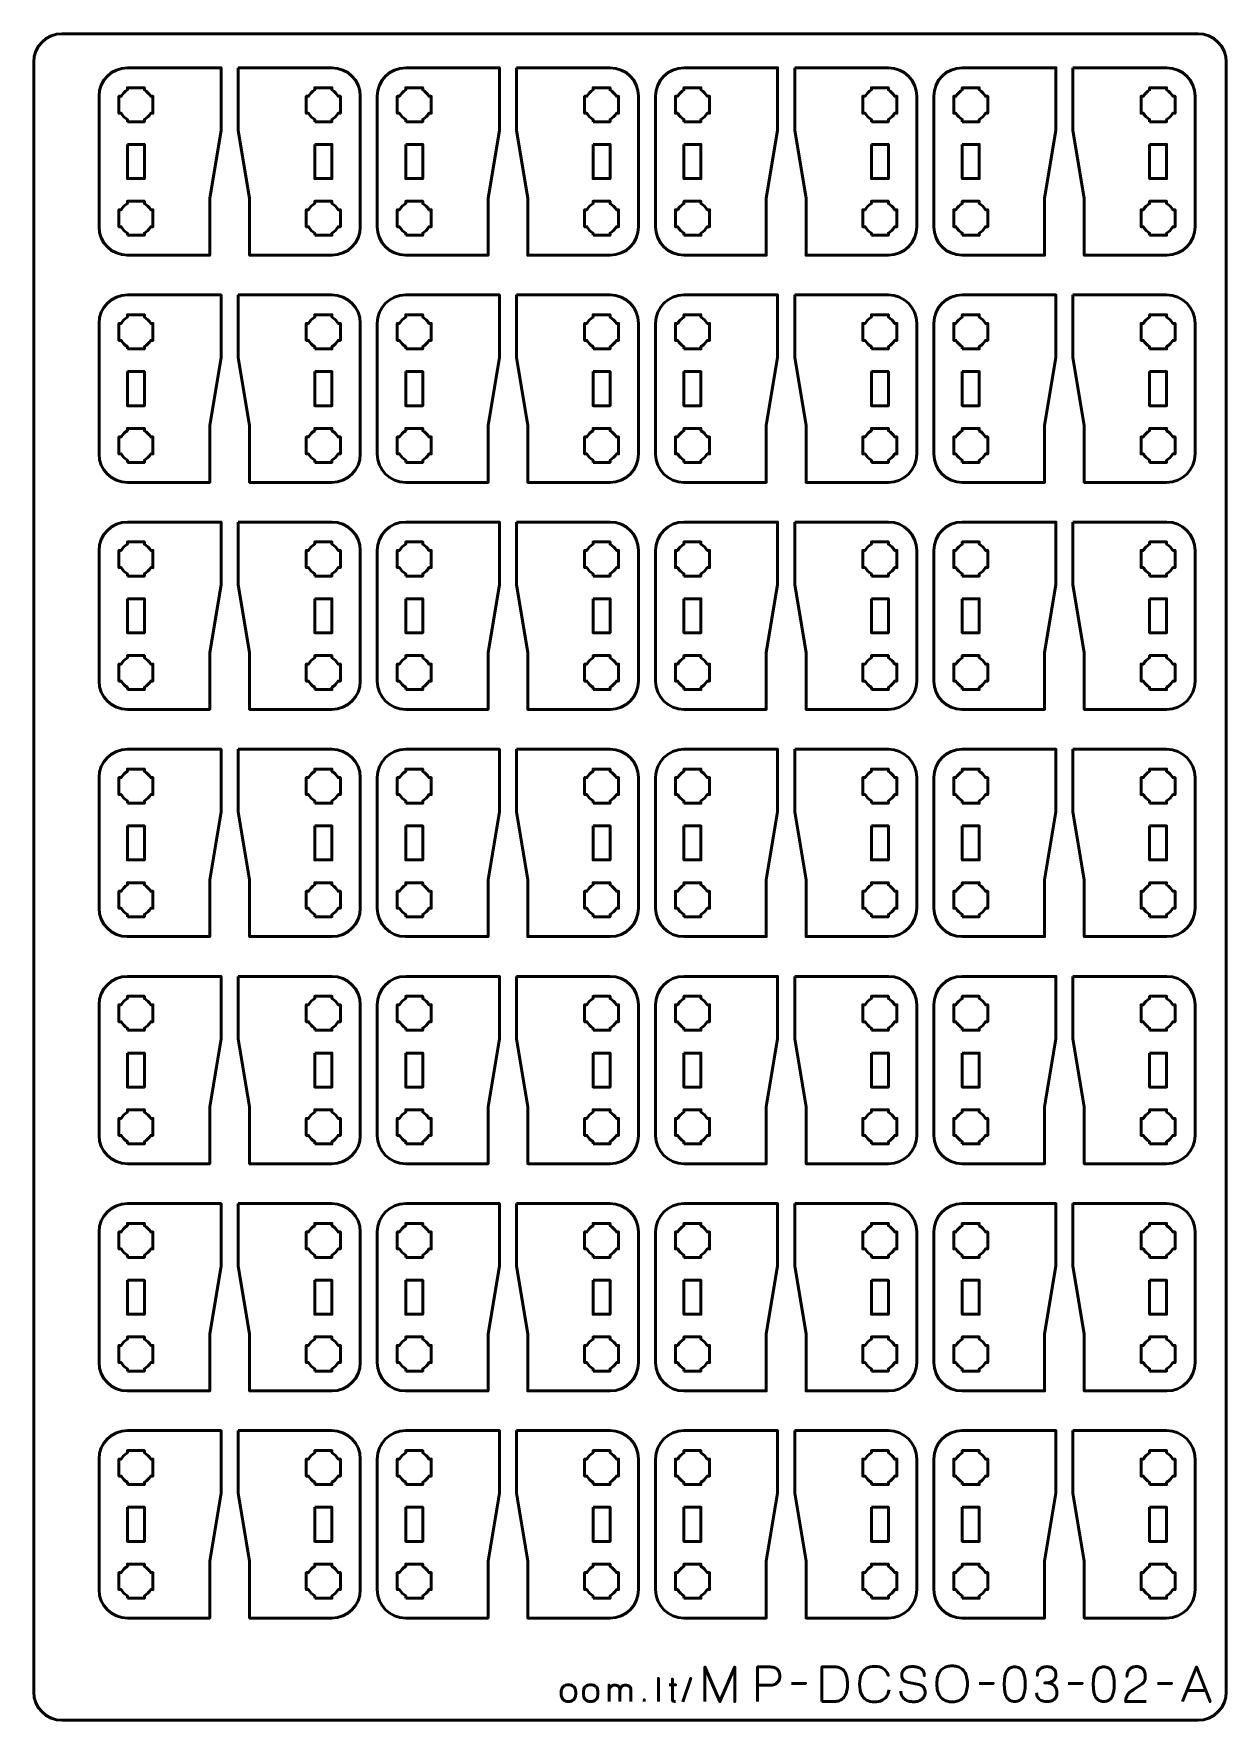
# Model space of a CAD drawing. Header units: centimetres. Extents: x -21 to 0, y -29.7 to 0.
import ezdxf

# ---------------------------------------------------------------- set-up
doc = ezdxf.new("R2010")
doc.units = ezdxf.units.CM
doc.header["$MEASUREMENT"] = 0
doc.layers.add('Layer 1', color=7, linetype='Continuous')

msp = doc.modelspace()

# ---------------------------------------------------------------- linework, layer by layer
at = {"layer": 'Layer 1', "color": 22, "lineweight": 53}
msp.add_open_spline([(-21.00003, -29.19995), (-21.00003, -29.19995), (-21.00003, -0.49992), (-21.00003, -0.49992), (-21.00003, -0.49992), (-21.00003, -0.22295), (-20.77694, 0.00004), (-20.49994, 0.00004), (-20.49994, 0.00004), (-20.49994, 0.00004), (-0.50008, 0.00004), (-0.50008, 0.00004), (-0.50008, 0.00004), (-0.22294, 0.00004), (0.00002, -0.22295), (0.00002, -0.49992), (0.00002, -0.49992), (0.00002, -0.49992), (0.00002, -29.19995), (0.00002, -29.19995), (0.00002, -29.19995), (0.00002, -29.47695), (-0.22294, -29.70004), (-0.50008, -29.70004), (-0.50008, -29.70004), (-0.50008, -29.70004), (-20.49994, -29.70004), (-20.49994, -29.70004), (-20.49994, -29.70004), (-20.77694, -29.70004), (-21.00003, -29.47695), (-21.00003, -29.19995)], degree=3, knots=[0, 0, 0, 0, 0.125, 0.125, 0.125, 0.125, 0.25, 0.25, 0.25, 0.25, 0.375, 0.375, 0.375, 0.375, 0.5, 0.5, 0.5, 0.5, 0.625, 0.625, 0.625, 0.625, 0.75, 0.75, 0.75, 0.75, 0.875, 0.875, 0.875, 0.875, 1, 1, 1, 1], dxfattribs=at)
at = {"layer": 'Layer 1', "color": 114, "lineweight": 53}
for points in [[(-19.34993, -0.60001), (-19.34993, -0.60001), (-17.7, -0.60001), (-17.7, -0.60001), (-17.7, -0.60001), (-17.7, -0.60001), (-17.7, -1.7), (-17.7, -1.7), (-17.7, -1.7), (-17.7, -1.7), (-17.9, -2.9), (-17.9, -2.9), (-17.9, -2.9), (-17.9, -2.9), (-17.90001, -3.89999), (-17.90001, -3.89999), (-17.90001, -3.89999), (-17.90001, -3.89999), (-19.34993, -3.89999), (-19.34993, -3.89999), (-19.34993, -3.89999), (-19.62693, -3.89999), (-19.85002, -3.67704), (-19.85002, -3.40003), (-19.85002, -3.40003), (-19.85002, -3.40003), (-19.85002, -1.10011), (-19.85002, -1.10011), (-19.85002, -1.10011), (-19.85002, -0.82311), (-19.62693, -0.60001), (-19.34993, -0.60001)], [(-17.4, -0.60001), (-17.4, -0.60001), (-15.75007, -0.60001), (-15.75007, -0.60001), (-15.75007, -0.60001), (-15.47294, -0.60001), (-15.24998, -0.82311), (-15.24998, -1.10011), (-15.24998, -1.10011), (-15.24998, -1.10011), (-15.24998, -3.40003), (-15.24998, -3.40003), (-15.24998, -3.40003), (-15.24998, -3.67704), (-15.47294, -3.89999), (-15.75007, -3.89999), (-15.75007, -3.89999), (-15.75007, -3.89999), (-17.20001, -3.89999), (-17.20001, -3.89999), (-17.20001, -3.89999), (-17.20001, -3.89999), (-17.20001, -2.9), (-17.20001, -2.9), (-17.20001, -2.9), (-17.20001, -2.9), (-17.4, -1.7), (-17.4, -1.7), (-17.4, -1.7), (-17.4, -1.7), (-17.4, -0.60001), (-17.4, -0.60001)], [(-14.44993, -0.60001), (-14.44993, -0.60001), (-12.8, -0.60001), (-12.8, -0.60001), (-12.8, -0.60001), (-12.8, -0.60001), (-12.8, -1.7), (-12.8, -1.7), (-12.8, -1.7), (-12.8, -1.7), (-13, -2.9), (-13, -2.9), (-13, -2.9), (-13, -2.9), (-13.00001, -3.89999), (-13.00001, -3.89999), (-13.00001, -3.89999), (-13.00001, -3.89999), (-14.44993, -3.89999), (-14.44993, -3.89999), (-14.44993, -3.89999), (-14.72693, -3.89999), (-14.95002, -3.67704), (-14.95002, -3.40003), (-14.95002, -3.40003), (-14.95002, -3.40003), (-14.95002, -1.10011), (-14.95002, -1.10011), (-14.95002, -1.10011), (-14.95002, -0.82311), (-14.72693, -0.60001), (-14.44993, -0.60001)], [(-12.5, -0.60001), (-12.5, -0.60001), (-10.85007, -0.60001), (-10.85007, -0.60001), (-10.85007, -0.60001), (-10.57294, -0.60001), (-10.34998, -0.82311), (-10.34998, -1.10011), (-10.34998, -1.10011), (-10.34998, -1.10011), (-10.34998, -3.40003), (-10.34998, -3.40003), (-10.34998, -3.40003), (-10.34998, -3.67704), (-10.57294, -3.89999), (-10.85007, -3.89999), (-10.85007, -3.89999), (-10.85007, -3.89999), (-12.30001, -3.89999), (-12.30001, -3.89999), (-12.30001, -3.89999), (-12.30001, -3.89999), (-12.30001, -2.9), (-12.30001, -2.9), (-12.30001, -2.9), (-12.30001, -2.9), (-12.5, -1.7), (-12.5, -1.7), (-12.5, -1.7), (-12.5, -1.7), (-12.5, -0.60001), (-12.5, -0.60001)], [(-9.54993, -0.60001), (-9.54993, -0.60001), (-7.9, -0.60001), (-7.9, -0.60001), (-7.9, -0.60001), (-7.9, -0.60001), (-7.9, -1.7), (-7.9, -1.7), (-7.9, -1.7), (-7.9, -1.7), (-8.1, -2.9), (-8.1, -2.9), (-8.1, -2.9), (-8.1, -2.9), (-8.10001, -3.89999), (-8.10001, -3.89999), (-8.10001, -3.89999), (-8.10001, -3.89999), (-9.54993, -3.89999), (-9.54993, -3.89999), (-9.54993, -3.89999), (-9.82693, -3.89999), (-10.05002, -3.67704), (-10.05002, -3.40003), (-10.05002, -3.40003), (-10.05002, -3.40003), (-10.05002, -1.10011), (-10.05002, -1.10011), (-10.05002, -1.10011), (-10.05002, -0.82311), (-9.82693, -0.60001), (-9.54993, -0.60001)], [(-7.6, -0.60001), (-7.6, -0.60001), (-5.95007, -0.60001), (-5.95007, -0.60001), (-5.95007, -0.60001), (-5.67294, -0.60001), (-5.44998, -0.82311), (-5.44998, -1.10011), (-5.44998, -1.10011), (-5.44998, -1.10011), (-5.44998, -3.40003), (-5.44998, -3.40003), (-5.44998, -3.40003), (-5.44998, -3.67704), (-5.67294, -3.89999), (-5.95007, -3.89999), (-5.95007, -3.89999), (-5.95007, -3.89999), (-7.40001, -3.89999), (-7.40001, -3.89999), (-7.40001, -3.89999), (-7.40001, -3.89999), (-7.40001, -2.9), (-7.40001, -2.9), (-7.40001, -2.9), (-7.40001, -2.9), (-7.6, -1.7), (-7.6, -1.7), (-7.6, -1.7), (-7.6, -1.7), (-7.6, -0.60001), (-7.6, -0.60001)], [(-4.64993, -0.60001), (-4.64993, -0.60001), (-3, -0.60001), (-3, -0.60001), (-3, -0.60001), (-3, -0.60001), (-3, -1.7), (-3, -1.7), (-3, -1.7), (-3, -1.7), (-3.2, -2.9), (-3.2, -2.9), (-3.2, -2.9), (-3.2, -2.9), (-3.20001, -3.89999), (-3.20001, -3.89999), (-3.20001, -3.89999), (-3.20001, -3.89999), (-4.64993, -3.89999), (-4.64993, -3.89999), (-4.64993, -3.89999), (-4.92693, -3.89999), (-5.15002, -3.67704), (-5.15002, -3.40003), (-5.15002, -3.40003), (-5.15002, -3.40003), (-5.15002, -1.10011), (-5.15002, -1.10011), (-5.15002, -1.10011), (-5.15002, -0.82311), (-4.92693, -0.60001), (-4.64993, -0.60001)], [(-2.7, -0.60001), (-2.7, -0.60001), (-1.05007, -0.60001), (-1.05007, -0.60001), (-1.05007, -0.60001), (-0.77294, -0.60001), (-0.54998, -0.82311), (-0.54998, -1.10011), (-0.54998, -1.10011), (-0.54998, -1.10011), (-0.54998, -3.40003), (-0.54998, -3.40003), (-0.54998, -3.40003), (-0.54998, -3.67704), (-0.77294, -3.89999), (-1.05007, -3.89999), (-1.05007, -3.89999), (-1.05007, -3.89999), (-2.50001, -3.89999), (-2.50001, -3.89999), (-2.50001, -3.89999), (-2.50001, -3.89999), (-2.50001, -2.9), (-2.50001, -2.9), (-2.50001, -2.9), (-2.50001, -2.9), (-2.7, -1.7), (-2.7, -1.7), (-2.7, -1.7), (-2.7, -1.7), (-2.7, -0.60001), (-2.7, -0.60001)], [(-19.34993, -4.60001), (-19.34993, -4.60001), (-17.7, -4.60001), (-17.7, -4.60001), (-17.7, -4.60001), (-17.7, -4.60001), (-17.7, -5.7), (-17.7, -5.7), (-17.7, -5.7), (-17.7, -5.7), (-17.9, -6.9), (-17.9, -6.9), (-17.9, -6.9), (-17.9, -6.9), (-17.90001, -7.89999), (-17.90001, -7.89999), (-17.90001, -7.89999), (-17.90001, -7.89999), (-19.34993, -7.89999), (-19.34993, -7.89999), (-19.34993, -7.89999), (-19.62693, -7.89999), (-19.85002, -7.67704), (-19.85002, -7.40003), (-19.85002, -7.40003), (-19.85002, -7.40003), (-19.85002, -5.10011), (-19.85002, -5.10011), (-19.85002, -5.10011), (-19.85002, -4.82311), (-19.62693, -4.60001), (-19.34993, -4.60001)], [(-17.4, -4.60001), (-17.4, -4.60001), (-15.75007, -4.60001), (-15.75007, -4.60001), (-15.75007, -4.60001), (-15.47294, -4.60001), (-15.24998, -4.82311), (-15.24998, -5.10011), (-15.24998, -5.10011), (-15.24998, -5.10011), (-15.24998, -7.40003), (-15.24998, -7.40003), (-15.24998, -7.40003), (-15.24998, -7.67704), (-15.47294, -7.89999), (-15.75007, -7.89999), (-15.75007, -7.89999), (-15.75007, -7.89999), (-17.20001, -7.89999), (-17.20001, -7.89999), (-17.20001, -7.89999), (-17.20001, -7.89999), (-17.20001, -6.9), (-17.20001, -6.9), (-17.20001, -6.9), (-17.20001, -6.9), (-17.4, -5.7), (-17.4, -5.7), (-17.4, -5.7), (-17.4, -5.7), (-17.4, -4.60001), (-17.4, -4.60001)], [(-14.44993, -4.60001), (-14.44993, -4.60001), (-12.8, -4.60001), (-12.8, -4.60001), (-12.8, -4.60001), (-12.8, -4.60001), (-12.8, -5.7), (-12.8, -5.7), (-12.8, -5.7), (-12.8, -5.7), (-13, -6.9), (-13, -6.9), (-13, -6.9), (-13, -6.9), (-13.00001, -7.89999), (-13.00001, -7.89999), (-13.00001, -7.89999), (-13.00001, -7.89999), (-14.44993, -7.89999), (-14.44993, -7.89999), (-14.44993, -7.89999), (-14.72693, -7.89999), (-14.95002, -7.67704), (-14.95002, -7.40003), (-14.95002, -7.40003), (-14.95002, -7.40003), (-14.95002, -5.10011), (-14.95002, -5.10011), (-14.95002, -5.10011), (-14.95002, -4.82311), (-14.72693, -4.60001), (-14.44993, -4.60001)], [(-12.5, -4.60001), (-12.5, -4.60001), (-10.85007, -4.60001), (-10.85007, -4.60001), (-10.85007, -4.60001), (-10.57294, -4.60001), (-10.34998, -4.82311), (-10.34998, -5.10011), (-10.34998, -5.10011), (-10.34998, -5.10011), (-10.34998, -7.40003), (-10.34998, -7.40003), (-10.34998, -7.40003), (-10.34998, -7.67704), (-10.57294, -7.89999), (-10.85007, -7.89999), (-10.85007, -7.89999), (-10.85007, -7.89999), (-12.30001, -7.89999), (-12.30001, -7.89999), (-12.30001, -7.89999), (-12.30001, -7.89999), (-12.30001, -6.9), (-12.30001, -6.9), (-12.30001, -6.9), (-12.30001, -6.9), (-12.5, -5.7), (-12.5, -5.7), (-12.5, -5.7), (-12.5, -5.7), (-12.5, -4.60001), (-12.5, -4.60001)], [(-9.54993, -4.60001), (-9.54993, -4.60001), (-7.9, -4.60001), (-7.9, -4.60001), (-7.9, -4.60001), (-7.9, -4.60001), (-7.9, -5.7), (-7.9, -5.7), (-7.9, -5.7), (-7.9, -5.7), (-8.1, -6.9), (-8.1, -6.9), (-8.1, -6.9), (-8.1, -6.9), (-8.10001, -7.89999), (-8.10001, -7.89999), (-8.10001, -7.89999), (-8.10001, -7.89999), (-9.54993, -7.89999), (-9.54993, -7.89999), (-9.54993, -7.89999), (-9.82693, -7.89999), (-10.05002, -7.67704), (-10.05002, -7.40003), (-10.05002, -7.40003), (-10.05002, -7.40003), (-10.05002, -5.10011), (-10.05002, -5.10011), (-10.05002, -5.10011), (-10.05002, -4.82311), (-9.82693, -4.60001), (-9.54993, -4.60001)], [(-7.6, -4.60001), (-7.6, -4.60001), (-5.95007, -4.60001), (-5.95007, -4.60001), (-5.95007, -4.60001), (-5.67294, -4.60001), (-5.44998, -4.82311), (-5.44998, -5.10011), (-5.44998, -5.10011), (-5.44998, -5.10011), (-5.44998, -7.40003), (-5.44998, -7.40003), (-5.44998, -7.40003), (-5.44998, -7.67704), (-5.67294, -7.89999), (-5.95007, -7.89999), (-5.95007, -7.89999), (-5.95007, -7.89999), (-7.40001, -7.89999), (-7.40001, -7.89999), (-7.40001, -7.89999), (-7.40001, -7.89999), (-7.40001, -6.9), (-7.40001, -6.9), (-7.40001, -6.9), (-7.40001, -6.9), (-7.6, -5.7), (-7.6, -5.7), (-7.6, -5.7), (-7.6, -5.7), (-7.6, -4.60001), (-7.6, -4.60001)], [(-4.64993, -4.60001), (-4.64993, -4.60001), (-3, -4.60001), (-3, -4.60001), (-3, -4.60001), (-3, -4.60001), (-3, -5.7), (-3, -5.7), (-3, -5.7), (-3, -5.7), (-3.2, -6.9), (-3.2, -6.9), (-3.2, -6.9), (-3.2, -6.9), (-3.20001, -7.89999), (-3.20001, -7.89999), (-3.20001, -7.89999), (-3.20001, -7.89999), (-4.64993, -7.89999), (-4.64993, -7.89999), (-4.64993, -7.89999), (-4.92693, -7.89999), (-5.15002, -7.67704), (-5.15002, -7.40003), (-5.15002, -7.40003), (-5.15002, -7.40003), (-5.15002, -5.10011), (-5.15002, -5.10011), (-5.15002, -5.10011), (-5.15002, -4.82311), (-4.92693, -4.60001), (-4.64993, -4.60001)], [(-2.7, -4.60001), (-2.7, -4.60001), (-1.05007, -4.60001), (-1.05007, -4.60001), (-1.05007, -4.60001), (-0.77294, -4.60001), (-0.54998, -4.82311), (-0.54998, -5.10011), (-0.54998, -5.10011), (-0.54998, -5.10011), (-0.54998, -7.40003), (-0.54998, -7.40003), (-0.54998, -7.40003), (-0.54998, -7.67704), (-0.77294, -7.89999), (-1.05007, -7.89999), (-1.05007, -7.89999), (-1.05007, -7.89999), (-2.50001, -7.89999), (-2.50001, -7.89999), (-2.50001, -7.89999), (-2.50001, -7.89999), (-2.50001, -6.9), (-2.50001, -6.9), (-2.50001, -6.9), (-2.50001, -6.9), (-2.7, -5.7), (-2.7, -5.7), (-2.7, -5.7), (-2.7, -5.7), (-2.7, -4.60001), (-2.7, -4.60001)], [(-19.34993, -8.60001), (-19.34993, -8.60001), (-17.7, -8.60001), (-17.7, -8.60001), (-17.7, -8.60001), (-17.7, -8.60001), (-17.7, -9.7), (-17.7, -9.7), (-17.7, -9.7), (-17.7, -9.7), (-17.9, -10.9), (-17.9, -10.9), (-17.9, -10.9), (-17.9, -10.9), (-17.90001, -11.89999), (-17.90001, -11.89999), (-17.90001, -11.89999), (-17.90001, -11.89999), (-19.34993, -11.89999), (-19.34993, -11.89999), (-19.34993, -11.89999), (-19.62693, -11.89999), (-19.85002, -11.67704), (-19.85002, -11.40003), (-19.85002, -11.40003), (-19.85002, -11.40003), (-19.85002, -9.10011), (-19.85002, -9.10011), (-19.85002, -9.10011), (-19.85002, -8.82311), (-19.62693, -8.60001), (-19.34993, -8.60001)], [(-17.4, -8.60001), (-17.4, -8.60001), (-15.75007, -8.60001), (-15.75007, -8.60001), (-15.75007, -8.60001), (-15.47294, -8.60001), (-15.24998, -8.82311), (-15.24998, -9.10011), (-15.24998, -9.10011), (-15.24998, -9.10011), (-15.24998, -11.40003), (-15.24998, -11.40003), (-15.24998, -11.40003), (-15.24998, -11.67704), (-15.47294, -11.89999), (-15.75007, -11.89999), (-15.75007, -11.89999), (-15.75007, -11.89999), (-17.20001, -11.89999), (-17.20001, -11.89999), (-17.20001, -11.89999), (-17.20001, -11.89999), (-17.20001, -10.9), (-17.20001, -10.9), (-17.20001, -10.9), (-17.20001, -10.9), (-17.4, -9.7), (-17.4, -9.7), (-17.4, -9.7), (-17.4, -9.7), (-17.4, -8.60001), (-17.4, -8.60001)], [(-14.44993, -8.60001), (-14.44993, -8.60001), (-12.8, -8.60001), (-12.8, -8.60001), (-12.8, -8.60001), (-12.8, -8.60001), (-12.8, -9.7), (-12.8, -9.7), (-12.8, -9.7), (-12.8, -9.7), (-13, -10.9), (-13, -10.9), (-13, -10.9), (-13, -10.9), (-13.00001, -11.89999), (-13.00001, -11.89999), (-13.00001, -11.89999), (-13.00001, -11.89999), (-14.44993, -11.89999), (-14.44993, -11.89999), (-14.44993, -11.89999), (-14.72693, -11.89999), (-14.95002, -11.67704), (-14.95002, -11.40003), (-14.95002, -11.40003), (-14.95002, -11.40003), (-14.95002, -9.10011), (-14.95002, -9.10011), (-14.95002, -9.10011), (-14.95002, -8.82311), (-14.72693, -8.60001), (-14.44993, -8.60001)], [(-12.5, -8.60001), (-12.5, -8.60001), (-10.85007, -8.60001), (-10.85007, -8.60001), (-10.85007, -8.60001), (-10.57294, -8.60001), (-10.34998, -8.82311), (-10.34998, -9.10011), (-10.34998, -9.10011), (-10.34998, -9.10011), (-10.34998, -11.40003), (-10.34998, -11.40003), (-10.34998, -11.40003), (-10.34998, -11.67704), (-10.57294, -11.89999), (-10.85007, -11.89999), (-10.85007, -11.89999), (-10.85007, -11.89999), (-12.30001, -11.89999), (-12.30001, -11.89999), (-12.30001, -11.89999), (-12.30001, -11.89999), (-12.30001, -10.9), (-12.30001, -10.9), (-12.30001, -10.9), (-12.30001, -10.9), (-12.5, -9.7), (-12.5, -9.7), (-12.5, -9.7), (-12.5, -9.7), (-12.5, -8.60001), (-12.5, -8.60001)], [(-9.54993, -8.60001), (-9.54993, -8.60001), (-7.9, -8.60001), (-7.9, -8.60001), (-7.9, -8.60001), (-7.9, -8.60001), (-7.9, -9.7), (-7.9, -9.7), (-7.9, -9.7), (-7.9, -9.7), (-8.1, -10.9), (-8.1, -10.9), (-8.1, -10.9), (-8.1, -10.9), (-8.10001, -11.89999), (-8.10001, -11.89999), (-8.10001, -11.89999), (-8.10001, -11.89999), (-9.54993, -11.89999), (-9.54993, -11.89999), (-9.54993, -11.89999), (-9.82693, -11.89999), (-10.05002, -11.67704), (-10.05002, -11.40003), (-10.05002, -11.40003), (-10.05002, -11.40003), (-10.05002, -9.10011), (-10.05002, -9.10011), (-10.05002, -9.10011), (-10.05002, -8.82311), (-9.82693, -8.60001), (-9.54993, -8.60001)], [(-7.6, -8.60001), (-7.6, -8.60001), (-5.95007, -8.60001), (-5.95007, -8.60001), (-5.95007, -8.60001), (-5.67294, -8.60001), (-5.44998, -8.82311), (-5.44998, -9.10011), (-5.44998, -9.10011), (-5.44998, -9.10011), (-5.44998, -11.40003), (-5.44998, -11.40003), (-5.44998, -11.40003), (-5.44998, -11.67704), (-5.67294, -11.89999), (-5.95007, -11.89999), (-5.95007, -11.89999), (-5.95007, -11.89999), (-7.40001, -11.89999), (-7.40001, -11.89999), (-7.40001, -11.89999), (-7.40001, -11.89999), (-7.40001, -10.9), (-7.40001, -10.9), (-7.40001, -10.9), (-7.40001, -10.9), (-7.6, -9.7), (-7.6, -9.7), (-7.6, -9.7), (-7.6, -9.7), (-7.6, -8.60001), (-7.6, -8.60001)], [(-4.64993, -8.60001), (-4.64993, -8.60001), (-3, -8.60001), (-3, -8.60001), (-3, -8.60001), (-3, -8.60001), (-3, -9.7), (-3, -9.7), (-3, -9.7), (-3, -9.7), (-3.2, -10.9), (-3.2, -10.9), (-3.2, -10.9), (-3.2, -10.9), (-3.20001, -11.89999), (-3.20001, -11.89999), (-3.20001, -11.89999), (-3.20001, -11.89999), (-4.64993, -11.89999), (-4.64993, -11.89999), (-4.64993, -11.89999), (-4.92693, -11.89999), (-5.15002, -11.67704), (-5.15002, -11.40003), (-5.15002, -11.40003), (-5.15002, -11.40003), (-5.15002, -9.10011), (-5.15002, -9.10011), (-5.15002, -9.10011), (-5.15002, -8.82311), (-4.92693, -8.60001), (-4.64993, -8.60001)], [(-2.7, -8.60001), (-2.7, -8.60001), (-1.05007, -8.60001), (-1.05007, -8.60001), (-1.05007, -8.60001), (-0.77294, -8.60001), (-0.54998, -8.82311), (-0.54998, -9.10011), (-0.54998, -9.10011), (-0.54998, -9.10011), (-0.54998, -11.40003), (-0.54998, -11.40003), (-0.54998, -11.40003), (-0.54998, -11.67704), (-0.77294, -11.89999), (-1.05007, -11.89999), (-1.05007, -11.89999), (-1.05007, -11.89999), (-2.50001, -11.89999), (-2.50001, -11.89999), (-2.50001, -11.89999), (-2.50001, -11.89999), (-2.50001, -10.9), (-2.50001, -10.9), (-2.50001, -10.9), (-2.50001, -10.9), (-2.7, -9.7), (-2.7, -9.7), (-2.7, -9.7), (-2.7, -9.7), (-2.7, -8.60001), (-2.7, -8.60001)], [(-19.34993, -12.60001), (-19.34993, -12.60001), (-17.7, -12.60001), (-17.7, -12.60001), (-17.7, -12.60001), (-17.7, -12.60001), (-17.7, -13.7), (-17.7, -13.7), (-17.7, -13.7), (-17.7, -13.7), (-17.9, -14.9), (-17.9, -14.9), (-17.9, -14.9), (-17.9, -14.9), (-17.90001, -15.89999), (-17.90001, -15.89999), (-17.90001, -15.89999), (-17.90001, -15.89999), (-19.34993, -15.89999), (-19.34993, -15.89999), (-19.34993, -15.89999), (-19.62693, -15.89999), (-19.85002, -15.67704), (-19.85002, -15.40003), (-19.85002, -15.40003), (-19.85002, -15.40003), (-19.85002, -13.10011), (-19.85002, -13.10011), (-19.85002, -13.10011), (-19.85002, -12.82311), (-19.62693, -12.60001), (-19.34993, -12.60001)], [(-17.4, -12.60001), (-17.4, -12.60001), (-15.75007, -12.60001), (-15.75007, -12.60001), (-15.75007, -12.60001), (-15.47294, -12.60001), (-15.24998, -12.82311), (-15.24998, -13.10011), (-15.24998, -13.10011), (-15.24998, -13.10011), (-15.24998, -15.40003), (-15.24998, -15.40003), (-15.24998, -15.40003), (-15.24998, -15.67704), (-15.47294, -15.89999), (-15.75007, -15.89999), (-15.75007, -15.89999), (-15.75007, -15.89999), (-17.20001, -15.89999), (-17.20001, -15.89999), (-17.20001, -15.89999), (-17.20001, -15.89999), (-17.20001, -14.9), (-17.20001, -14.9), (-17.20001, -14.9), (-17.20001, -14.9), (-17.4, -13.7), (-17.4, -13.7), (-17.4, -13.7), (-17.4, -13.7), (-17.4, -12.60001), (-17.4, -12.60001)], [(-14.44993, -12.60001), (-14.44993, -12.60001), (-12.8, -12.60001), (-12.8, -12.60001), (-12.8, -12.60001), (-12.8, -12.60001), (-12.8, -13.7), (-12.8, -13.7), (-12.8, -13.7), (-12.8, -13.7), (-13, -14.9), (-13, -14.9), (-13, -14.9), (-13, -14.9), (-13.00001, -15.89999), (-13.00001, -15.89999), (-13.00001, -15.89999), (-13.00001, -15.89999), (-14.44993, -15.89999), (-14.44993, -15.89999), (-14.44993, -15.89999), (-14.72693, -15.89999), (-14.95002, -15.67704), (-14.95002, -15.40003), (-14.95002, -15.40003), (-14.95002, -15.40003), (-14.95002, -13.10011), (-14.95002, -13.10011), (-14.95002, -13.10011), (-14.95002, -12.82311), (-14.72693, -12.60001), (-14.44993, -12.60001)], [(-12.5, -12.60001), (-12.5, -12.60001), (-10.85007, -12.60001), (-10.85007, -12.60001), (-10.85007, -12.60001), (-10.57294, -12.60001), (-10.34998, -12.82311), (-10.34998, -13.10011), (-10.34998, -13.10011), (-10.34998, -13.10011), (-10.34998, -15.40003), (-10.34998, -15.40003), (-10.34998, -15.40003), (-10.34998, -15.67704), (-10.57294, -15.89999), (-10.85007, -15.89999), (-10.85007, -15.89999), (-10.85007, -15.89999), (-12.30001, -15.89999), (-12.30001, -15.89999), (-12.30001, -15.89999), (-12.30001, -15.89999), (-12.30001, -14.9), (-12.30001, -14.9), (-12.30001, -14.9), (-12.30001, -14.9), (-12.5, -13.7), (-12.5, -13.7), (-12.5, -13.7), (-12.5, -13.7), (-12.5, -12.60001), (-12.5, -12.60001)], [(-9.54993, -12.60001), (-9.54993, -12.60001), (-7.9, -12.60001), (-7.9, -12.60001), (-7.9, -12.60001), (-7.9, -12.60001), (-7.9, -13.7), (-7.9, -13.7), (-7.9, -13.7), (-7.9, -13.7), (-8.1, -14.9), (-8.1, -14.9), (-8.1, -14.9), (-8.1, -14.9), (-8.10001, -15.89999), (-8.10001, -15.89999), (-8.10001, -15.89999), (-8.10001, -15.89999), (-9.54993, -15.89999), (-9.54993, -15.89999), (-9.54993, -15.89999), (-9.82693, -15.89999), (-10.05002, -15.67704), (-10.05002, -15.40003), (-10.05002, -15.40003), (-10.05002, -15.40003), (-10.05002, -13.10011), (-10.05002, -13.10011), (-10.05002, -13.10011), (-10.05002, -12.82311), (-9.82693, -12.60001), (-9.54993, -12.60001)], [(-7.6, -12.60001), (-7.6, -12.60001), (-5.95007, -12.60001), (-5.95007, -12.60001), (-5.95007, -12.60001), (-5.67294, -12.60001), (-5.44998, -12.82311), (-5.44998, -13.10011), (-5.44998, -13.10011), (-5.44998, -13.10011), (-5.44998, -15.40003), (-5.44998, -15.40003), (-5.44998, -15.40003), (-5.44998, -15.67704), (-5.67294, -15.89999), (-5.95007, -15.89999), (-5.95007, -15.89999), (-5.95007, -15.89999), (-7.40001, -15.89999), (-7.40001, -15.89999), (-7.40001, -15.89999), (-7.40001, -15.89999), (-7.40001, -14.9), (-7.40001, -14.9), (-7.40001, -14.9), (-7.40001, -14.9), (-7.6, -13.7), (-7.6, -13.7), (-7.6, -13.7), (-7.6, -13.7), (-7.6, -12.60001), (-7.6, -12.60001)], [(-4.64993, -12.60001), (-4.64993, -12.60001), (-3, -12.60001), (-3, -12.60001), (-3, -12.60001), (-3, -12.60001), (-3, -13.7), (-3, -13.7), (-3, -13.7), (-3, -13.7), (-3.2, -14.9), (-3.2, -14.9), (-3.2, -14.9), (-3.2, -14.9), (-3.20001, -15.89999), (-3.20001, -15.89999), (-3.20001, -15.89999), (-3.20001, -15.89999), (-4.64993, -15.89999), (-4.64993, -15.89999), (-4.64993, -15.89999), (-4.92693, -15.89999), (-5.15002, -15.67704), (-5.15002, -15.40003), (-5.15002, -15.40003), (-5.15002, -15.40003), (-5.15002, -13.10011), (-5.15002, -13.10011), (-5.15002, -13.10011), (-5.15002, -12.82311), (-4.92693, -12.60001), (-4.64993, -12.60001)], [(-2.7, -12.60001), (-2.7, -12.60001), (-1.05007, -12.60001), (-1.05007, -12.60001), (-1.05007, -12.60001), (-0.77294, -12.60001), (-0.54998, -12.82311), (-0.54998, -13.10011), (-0.54998, -13.10011), (-0.54998, -13.10011), (-0.54998, -15.40003), (-0.54998, -15.40003), (-0.54998, -15.40003), (-0.54998, -15.67704), (-0.77294, -15.89999), (-1.05007, -15.89999), (-1.05007, -15.89999), (-1.05007, -15.89999), (-2.50001, -15.89999), (-2.50001, -15.89999), (-2.50001, -15.89999), (-2.50001, -15.89999), (-2.50001, -14.9), (-2.50001, -14.9), (-2.50001, -14.9), (-2.50001, -14.9), (-2.7, -13.7), (-2.7, -13.7), (-2.7, -13.7), (-2.7, -13.7), (-2.7, -12.60001), (-2.7, -12.60001)], [(-19.34993, -16.60001), (-19.34993, -16.60001), (-17.7, -16.60001), (-17.7, -16.60001), (-17.7, -16.60001), (-17.7, -16.60001), (-17.7, -17.7), (-17.7, -17.7), (-17.7, -17.7), (-17.7, -17.7), (-17.9, -18.9), (-17.9, -18.9), (-17.9, -18.9), (-17.9, -18.9), (-17.90001, -19.89999), (-17.90001, -19.89999), (-17.90001, -19.89999), (-17.90001, -19.89999), (-19.34993, -19.89999), (-19.34993, -19.89999), (-19.34993, -19.89999), (-19.62693, -19.89999), (-19.85002, -19.67704), (-19.85002, -19.40003), (-19.85002, -19.40003), (-19.85002, -19.40003), (-19.85002, -17.10011), (-19.85002, -17.10011), (-19.85002, -17.10011), (-19.85002, -16.82311), (-19.62693, -16.60001), (-19.34993, -16.60001)], [(-17.4, -16.60001), (-17.4, -16.60001), (-15.75007, -16.60001), (-15.75007, -16.60001), (-15.75007, -16.60001), (-15.47294, -16.60001), (-15.24998, -16.82311), (-15.24998, -17.10011), (-15.24998, -17.10011), (-15.24998, -17.10011), (-15.24998, -19.40003), (-15.24998, -19.40003), (-15.24998, -19.40003), (-15.24998, -19.67704), (-15.47294, -19.89999), (-15.75007, -19.89999), (-15.75007, -19.89999), (-15.75007, -19.89999), (-17.20001, -19.89999), (-17.20001, -19.89999), (-17.20001, -19.89999), (-17.20001, -19.89999), (-17.20001, -18.9), (-17.20001, -18.9), (-17.20001, -18.9), (-17.20001, -18.9), (-17.4, -17.7), (-17.4, -17.7), (-17.4, -17.7), (-17.4, -17.7), (-17.4, -16.60001), (-17.4, -16.60001)], [(-14.44993, -16.60001), (-14.44993, -16.60001), (-12.8, -16.60001), (-12.8, -16.60001), (-12.8, -16.60001), (-12.8, -16.60001), (-12.8, -17.7), (-12.8, -17.7), (-12.8, -17.7), (-12.8, -17.7), (-13, -18.9), (-13, -18.9), (-13, -18.9), (-13, -18.9), (-13.00001, -19.89999), (-13.00001, -19.89999), (-13.00001, -19.89999), (-13.00001, -19.89999), (-14.44993, -19.89999), (-14.44993, -19.89999), (-14.44993, -19.89999), (-14.72693, -19.89999), (-14.95002, -19.67704), (-14.95002, -19.40003), (-14.95002, -19.40003), (-14.95002, -19.40003), (-14.95002, -17.10011), (-14.95002, -17.10011), (-14.95002, -17.10011), (-14.95002, -16.82311), (-14.72693, -16.60001), (-14.44993, -16.60001)], [(-12.5, -16.60001), (-12.5, -16.60001), (-10.85007, -16.60001), (-10.85007, -16.60001), (-10.85007, -16.60001), (-10.57294, -16.60001), (-10.34998, -16.82311), (-10.34998, -17.10011), (-10.34998, -17.10011), (-10.34998, -17.10011), (-10.34998, -19.40003), (-10.34998, -19.40003), (-10.34998, -19.40003), (-10.34998, -19.67704), (-10.57294, -19.89999), (-10.85007, -19.89999), (-10.85007, -19.89999), (-10.85007, -19.89999), (-12.30001, -19.89999), (-12.30001, -19.89999), (-12.30001, -19.89999), (-12.30001, -19.89999), (-12.30001, -18.9), (-12.30001, -18.9), (-12.30001, -18.9), (-12.30001, -18.9), (-12.5, -17.7), (-12.5, -17.7), (-12.5, -17.7), (-12.5, -17.7), (-12.5, -16.60001), (-12.5, -16.60001)], [(-9.54993, -16.60001), (-9.54993, -16.60001), (-7.9, -16.60001), (-7.9, -16.60001), (-7.9, -16.60001), (-7.9, -16.60001), (-7.9, -17.7), (-7.9, -17.7), (-7.9, -17.7), (-7.9, -17.7), (-8.1, -18.9), (-8.1, -18.9), (-8.1, -18.9), (-8.1, -18.9), (-8.10001, -19.89999), (-8.10001, -19.89999), (-8.10001, -19.89999), (-8.10001, -19.89999), (-9.54993, -19.89999), (-9.54993, -19.89999), (-9.54993, -19.89999), (-9.82693, -19.89999), (-10.05002, -19.67704), (-10.05002, -19.40003), (-10.05002, -19.40003), (-10.05002, -19.40003), (-10.05002, -17.10011), (-10.05002, -17.10011), (-10.05002, -17.10011), (-10.05002, -16.82311), (-9.82693, -16.60001), (-9.54993, -16.60001)], [(-7.6, -16.60001), (-7.6, -16.60001), (-5.95007, -16.60001), (-5.95007, -16.60001), (-5.95007, -16.60001), (-5.67294, -16.60001), (-5.44998, -16.82311), (-5.44998, -17.10011), (-5.44998, -17.10011), (-5.44998, -17.10011), (-5.44998, -19.40003), (-5.44998, -19.40003), (-5.44998, -19.40003), (-5.44998, -19.67704), (-5.67294, -19.89999), (-5.95007, -19.89999), (-5.95007, -19.89999), (-5.95007, -19.89999), (-7.40001, -19.89999), (-7.40001, -19.89999), (-7.40001, -19.89999), (-7.40001, -19.89999), (-7.40001, -18.9), (-7.40001, -18.9), (-7.40001, -18.9), (-7.40001, -18.9), (-7.6, -17.7), (-7.6, -17.7), (-7.6, -17.7), (-7.6, -17.7), (-7.6, -16.60001), (-7.6, -16.60001)], [(-4.64993, -16.60001), (-4.64993, -16.60001), (-3, -16.60001), (-3, -16.60001), (-3, -16.60001), (-3, -16.60001), (-3, -17.7), (-3, -17.7), (-3, -17.7), (-3, -17.7), (-3.2, -18.9), (-3.2, -18.9), (-3.2, -18.9), (-3.2, -18.9), (-3.20001, -19.89999), (-3.20001, -19.89999), (-3.20001, -19.89999), (-3.20001, -19.89999), (-4.64993, -19.89999), (-4.64993, -19.89999), (-4.64993, -19.89999), (-4.92693, -19.89999), (-5.15002, -19.67704), (-5.15002, -19.40003), (-5.15002, -19.40003), (-5.15002, -19.40003), (-5.15002, -17.10011), (-5.15002, -17.10011), (-5.15002, -17.10011), (-5.15002, -16.82311), (-4.92693, -16.60001), (-4.64993, -16.60001)], [(-2.7, -16.60001), (-2.7, -16.60001), (-1.05007, -16.60001), (-1.05007, -16.60001), (-1.05007, -16.60001), (-0.77294, -16.60001), (-0.54998, -16.82311), (-0.54998, -17.10011), (-0.54998, -17.10011), (-0.54998, -17.10011), (-0.54998, -19.40003), (-0.54998, -19.40003), (-0.54998, -19.40003), (-0.54998, -19.67704), (-0.77294, -19.89999), (-1.05007, -19.89999), (-1.05007, -19.89999), (-1.05007, -19.89999), (-2.50001, -19.89999), (-2.50001, -19.89999), (-2.50001, -19.89999), (-2.50001, -19.89999), (-2.50001, -18.9), (-2.50001, -18.9), (-2.50001, -18.9), (-2.50001, -18.9), (-2.7, -17.7), (-2.7, -17.7), (-2.7, -17.7), (-2.7, -17.7), (-2.7, -16.60001), (-2.7, -16.60001)], [(-19.34993, -20.60001), (-19.34993, -20.60001), (-17.7, -20.60001), (-17.7, -20.60001), (-17.7, -20.60001), (-17.7, -20.60001), (-17.7, -21.7), (-17.7, -21.7), (-17.7, -21.7), (-17.7, -21.7), (-17.9, -22.9), (-17.9, -22.9), (-17.9, -22.9), (-17.9, -22.9), (-17.90001, -23.89999), (-17.90001, -23.89999), (-17.90001, -23.89999), (-17.90001, -23.89999), (-19.34993, -23.89999), (-19.34993, -23.89999), (-19.34993, -23.89999), (-19.62693, -23.89999), (-19.85002, -23.67704), (-19.85002, -23.40003), (-19.85002, -23.40003), (-19.85002, -23.40003), (-19.85002, -21.10011), (-19.85002, -21.10011), (-19.85002, -21.10011), (-19.85002, -20.82311), (-19.62693, -20.60001), (-19.34993, -20.60001)], [(-17.4, -20.60001), (-17.4, -20.60001), (-15.75007, -20.60001), (-15.75007, -20.60001), (-15.75007, -20.60001), (-15.47294, -20.60001), (-15.24998, -20.82311), (-15.24998, -21.10011), (-15.24998, -21.10011), (-15.24998, -21.10011), (-15.24998, -23.40003), (-15.24998, -23.40003), (-15.24998, -23.40003), (-15.24998, -23.67704), (-15.47294, -23.89999), (-15.75007, -23.89999), (-15.75007, -23.89999), (-15.75007, -23.89999), (-17.20001, -23.89999), (-17.20001, -23.89999), (-17.20001, -23.89999), (-17.20001, -23.89999), (-17.20001, -22.9), (-17.20001, -22.9), (-17.20001, -22.9), (-17.20001, -22.9), (-17.4, -21.7), (-17.4, -21.7), (-17.4, -21.7), (-17.4, -21.7), (-17.4, -20.60001), (-17.4, -20.60001)], [(-14.44993, -20.60001), (-14.44993, -20.60001), (-12.8, -20.60001), (-12.8, -20.60001), (-12.8, -20.60001), (-12.8, -20.60001), (-12.8, -21.7), (-12.8, -21.7), (-12.8, -21.7), (-12.8, -21.7), (-13, -22.9), (-13, -22.9), (-13, -22.9), (-13, -22.9), (-13.00001, -23.89999), (-13.00001, -23.89999), (-13.00001, -23.89999), (-13.00001, -23.89999), (-14.44993, -23.89999), (-14.44993, -23.89999), (-14.44993, -23.89999), (-14.72693, -23.89999), (-14.95002, -23.67704), (-14.95002, -23.40003), (-14.95002, -23.40003), (-14.95002, -23.40003), (-14.95002, -21.10011), (-14.95002, -21.10011), (-14.95002, -21.10011), (-14.95002, -20.82311), (-14.72693, -20.60001), (-14.44993, -20.60001)], [(-12.5, -20.60001), (-12.5, -20.60001), (-10.85007, -20.60001), (-10.85007, -20.60001), (-10.85007, -20.60001), (-10.57294, -20.60001), (-10.34998, -20.82311), (-10.34998, -21.10011), (-10.34998, -21.10011), (-10.34998, -21.10011), (-10.34998, -23.40003), (-10.34998, -23.40003), (-10.34998, -23.40003), (-10.34998, -23.67704), (-10.57294, -23.89999), (-10.85007, -23.89999), (-10.85007, -23.89999), (-10.85007, -23.89999), (-12.30001, -23.89999), (-12.30001, -23.89999), (-12.30001, -23.89999), (-12.30001, -23.89999), (-12.30001, -22.9), (-12.30001, -22.9), (-12.30001, -22.9), (-12.30001, -22.9), (-12.5, -21.7), (-12.5, -21.7), (-12.5, -21.7), (-12.5, -21.7), (-12.5, -20.60001), (-12.5, -20.60001)], [(-9.54993, -20.60001), (-9.54993, -20.60001), (-7.9, -20.60001), (-7.9, -20.60001), (-7.9, -20.60001), (-7.9, -20.60001), (-7.9, -21.7), (-7.9, -21.7), (-7.9, -21.7), (-7.9, -21.7), (-8.1, -22.9), (-8.1, -22.9), (-8.1, -22.9), (-8.1, -22.9), (-8.10001, -23.89999), (-8.10001, -23.89999), (-8.10001, -23.89999), (-8.10001, -23.89999), (-9.54993, -23.89999), (-9.54993, -23.89999), (-9.54993, -23.89999), (-9.82693, -23.89999), (-10.05002, -23.67704), (-10.05002, -23.40003), (-10.05002, -23.40003), (-10.05002, -23.40003), (-10.05002, -21.10011), (-10.05002, -21.10011), (-10.05002, -21.10011), (-10.05002, -20.82311), (-9.82693, -20.60001), (-9.54993, -20.60001)], [(-7.6, -20.60001), (-7.6, -20.60001), (-5.95007, -20.60001), (-5.95007, -20.60001), (-5.95007, -20.60001), (-5.67294, -20.60001), (-5.44998, -20.82311), (-5.44998, -21.10011), (-5.44998, -21.10011), (-5.44998, -21.10011), (-5.44998, -23.40003), (-5.44998, -23.40003), (-5.44998, -23.40003), (-5.44998, -23.67704), (-5.67294, -23.89999), (-5.95007, -23.89999), (-5.95007, -23.89999), (-5.95007, -23.89999), (-7.40001, -23.89999), (-7.40001, -23.89999), (-7.40001, -23.89999), (-7.40001, -23.89999), (-7.40001, -22.9), (-7.40001, -22.9), (-7.40001, -22.9), (-7.40001, -22.9), (-7.6, -21.7), (-7.6, -21.7), (-7.6, -21.7), (-7.6, -21.7), (-7.6, -20.60001), (-7.6, -20.60001)], [(-4.64993, -20.60001), (-4.64993, -20.60001), (-3, -20.60001), (-3, -20.60001), (-3, -20.60001), (-3, -20.60001), (-3, -21.7), (-3, -21.7), (-3, -21.7), (-3, -21.7), (-3.2, -22.9), (-3.2, -22.9), (-3.2, -22.9), (-3.2, -22.9), (-3.20001, -23.89999), (-3.20001, -23.89999), (-3.20001, -23.89999), (-3.20001, -23.89999), (-4.64993, -23.89999), (-4.64993, -23.89999), (-4.64993, -23.89999), (-4.92693, -23.89999), (-5.15002, -23.67704), (-5.15002, -23.40003), (-5.15002, -23.40003), (-5.15002, -23.40003), (-5.15002, -21.10011), (-5.15002, -21.10011), (-5.15002, -21.10011), (-5.15002, -20.82311), (-4.92693, -20.60001), (-4.64993, -20.60001)], [(-2.7, -20.60001), (-2.7, -20.60001), (-1.05007, -20.60001), (-1.05007, -20.60001), (-1.05007, -20.60001), (-0.77294, -20.60001), (-0.54998, -20.82311), (-0.54998, -21.10011), (-0.54998, -21.10011), (-0.54998, -21.10011), (-0.54998, -23.40003), (-0.54998, -23.40003), (-0.54998, -23.40003), (-0.54998, -23.67704), (-0.77294, -23.89999), (-1.05007, -23.89999), (-1.05007, -23.89999), (-1.05007, -23.89999), (-2.50001, -23.89999), (-2.50001, -23.89999), (-2.50001, -23.89999), (-2.50001, -23.89999), (-2.50001, -22.9), (-2.50001, -22.9), (-2.50001, -22.9), (-2.50001, -22.9), (-2.7, -21.7), (-2.7, -21.7), (-2.7, -21.7), (-2.7, -21.7), (-2.7, -20.60001), (-2.7, -20.60001)], [(-19.34993, -24.60001), (-19.34993, -24.60001), (-17.7, -24.60001), (-17.7, -24.60001), (-17.7, -24.60001), (-17.7, -24.60001), (-17.7, -25.7), (-17.7, -25.7), (-17.7, -25.7), (-17.7, -25.7), (-17.9, -26.9), (-17.9, -26.9), (-17.9, -26.9), (-17.9, -26.9), (-17.90001, -27.89999), (-17.90001, -27.89999), (-17.90001, -27.89999), (-17.90001, -27.89999), (-19.34993, -27.89999), (-19.34993, -27.89999), (-19.34993, -27.89999), (-19.62693, -27.89999), (-19.85002, -27.67704), (-19.85002, -27.40003), (-19.85002, -27.40003), (-19.85002, -27.40003), (-19.85002, -25.10011), (-19.85002, -25.10011), (-19.85002, -25.10011), (-19.85002, -24.82311), (-19.62693, -24.60001), (-19.34993, -24.60001)], [(-17.4, -24.60001), (-17.4, -24.60001), (-15.75007, -24.60001), (-15.75007, -24.60001), (-15.75007, -24.60001), (-15.47294, -24.60001), (-15.24998, -24.82311), (-15.24998, -25.10011), (-15.24998, -25.10011), (-15.24998, -25.10011), (-15.24998, -27.40003), (-15.24998, -27.40003), (-15.24998, -27.40003), (-15.24998, -27.67704), (-15.47294, -27.89999), (-15.75007, -27.89999), (-15.75007, -27.89999), (-15.75007, -27.89999), (-17.20001, -27.89999), (-17.20001, -27.89999), (-17.20001, -27.89999), (-17.20001, -27.89999), (-17.20001, -26.9), (-17.20001, -26.9), (-17.20001, -26.9), (-17.20001, -26.9), (-17.4, -25.7), (-17.4, -25.7), (-17.4, -25.7), (-17.4, -25.7), (-17.4, -24.60001), (-17.4, -24.60001)], [(-14.44993, -24.60001), (-14.44993, -24.60001), (-12.8, -24.60001), (-12.8, -24.60001), (-12.8, -24.60001), (-12.8, -24.60001), (-12.8, -25.7), (-12.8, -25.7), (-12.8, -25.7), (-12.8, -25.7), (-13, -26.9), (-13, -26.9), (-13, -26.9), (-13, -26.9), (-13.00001, -27.89999), (-13.00001, -27.89999), (-13.00001, -27.89999), (-13.00001, -27.89999), (-14.44993, -27.89999), (-14.44993, -27.89999), (-14.44993, -27.89999), (-14.72693, -27.89999), (-14.95002, -27.67704), (-14.95002, -27.40003), (-14.95002, -27.40003), (-14.95002, -27.40003), (-14.95002, -25.10011), (-14.95002, -25.10011), (-14.95002, -25.10011), (-14.95002, -24.82311), (-14.72693, -24.60001), (-14.44993, -24.60001)], [(-12.5, -24.60001), (-12.5, -24.60001), (-10.85007, -24.60001), (-10.85007, -24.60001), (-10.85007, -24.60001), (-10.57294, -24.60001), (-10.34998, -24.82311), (-10.34998, -25.10011), (-10.34998, -25.10011), (-10.34998, -25.10011), (-10.34998, -27.40003), (-10.34998, -27.40003), (-10.34998, -27.40003), (-10.34998, -27.67704), (-10.57294, -27.89999), (-10.85007, -27.89999), (-10.85007, -27.89999), (-10.85007, -27.89999), (-12.30001, -27.89999), (-12.30001, -27.89999), (-12.30001, -27.89999), (-12.30001, -27.89999), (-12.30001, -26.9), (-12.30001, -26.9), (-12.30001, -26.9), (-12.30001, -26.9), (-12.5, -25.7), (-12.5, -25.7), (-12.5, -25.7), (-12.5, -25.7), (-12.5, -24.60001), (-12.5, -24.60001)], [(-9.54993, -24.60001), (-9.54993, -24.60001), (-7.9, -24.60001), (-7.9, -24.60001), (-7.9, -24.60001), (-7.9, -24.60001), (-7.9, -25.7), (-7.9, -25.7), (-7.9, -25.7), (-7.9, -25.7), (-8.1, -26.9), (-8.1, -26.9), (-8.1, -26.9), (-8.1, -26.9), (-8.10001, -27.89999), (-8.10001, -27.89999), (-8.10001, -27.89999), (-8.10001, -27.89999), (-9.54993, -27.89999), (-9.54993, -27.89999), (-9.54993, -27.89999), (-9.82693, -27.89999), (-10.05002, -27.67704), (-10.05002, -27.40003), (-10.05002, -27.40003), (-10.05002, -27.40003), (-10.05002, -25.10011), (-10.05002, -25.10011), (-10.05002, -25.10011), (-10.05002, -24.82311), (-9.82693, -24.60001), (-9.54993, -24.60001)], [(-7.6, -24.60001), (-7.6, -24.60001), (-5.95007, -24.60001), (-5.95007, -24.60001), (-5.95007, -24.60001), (-5.67294, -24.60001), (-5.44998, -24.82311), (-5.44998, -25.10011), (-5.44998, -25.10011), (-5.44998, -25.10011), (-5.44998, -27.40003), (-5.44998, -27.40003), (-5.44998, -27.40003), (-5.44998, -27.67704), (-5.67294, -27.89999), (-5.95007, -27.89999), (-5.95007, -27.89999), (-5.95007, -27.89999), (-7.40001, -27.89999), (-7.40001, -27.89999), (-7.40001, -27.89999), (-7.40001, -27.89999), (-7.40001, -26.9), (-7.40001, -26.9), (-7.40001, -26.9), (-7.40001, -26.9), (-7.6, -25.7), (-7.6, -25.7), (-7.6, -25.7), (-7.6, -25.7), (-7.6, -24.60001), (-7.6, -24.60001)], [(-4.64993, -24.60001), (-4.64993, -24.60001), (-3, -24.60001), (-3, -24.60001), (-3, -24.60001), (-3, -24.60001), (-3, -25.7), (-3, -25.7), (-3, -25.7), (-3, -25.7), (-3.2, -26.9), (-3.2, -26.9), (-3.2, -26.9), (-3.2, -26.9), (-3.20001, -27.89999), (-3.20001, -27.89999), (-3.20001, -27.89999), (-3.20001, -27.89999), (-4.64993, -27.89999), (-4.64993, -27.89999), (-4.64993, -27.89999), (-4.92693, -27.89999), (-5.15002, -27.67704), (-5.15002, -27.40003), (-5.15002, -27.40003), (-5.15002, -27.40003), (-5.15002, -25.10011), (-5.15002, -25.10011), (-5.15002, -25.10011), (-5.15002, -24.82311), (-4.92693, -24.60001), (-4.64993, -24.60001)], [(-2.7, -24.60001), (-2.7, -24.60001), (-1.05007, -24.60001), (-1.05007, -24.60001), (-1.05007, -24.60001), (-0.77294, -24.60001), (-0.54998, -24.82311), (-0.54998, -25.10011), (-0.54998, -25.10011), (-0.54998, -25.10011), (-0.54998, -27.40003), (-0.54998, -27.40003), (-0.54998, -27.40003), (-0.54998, -27.67704), (-0.77294, -27.89999), (-1.05007, -27.89999), (-1.05007, -27.89999), (-1.05007, -27.89999), (-2.50001, -27.89999), (-2.50001, -27.89999), (-2.50001, -27.89999), (-2.50001, -27.89999), (-2.50001, -26.9), (-2.50001, -26.9), (-2.50001, -26.9), (-2.50001, -26.9), (-2.7, -25.7), (-2.7, -25.7), (-2.7, -25.7), (-2.7, -25.7), (-2.7, -24.60001), (-2.7, -24.60001)]]:
    msp.add_open_spline(points, degree=3, knots=[0, 0, 0, 0, 0.125, 0.125, 0.125, 0.125, 0.25, 0.25, 0.25, 0.25, 0.375, 0.375, 0.375, 0.375, 0.5, 0.5, 0.5, 0.5, 0.625, 0.625, 0.625, 0.625, 0.75, 0.75, 0.75, 0.75, 0.875, 0.875, 0.875, 0.875, 1, 1, 1, 1], dxfattribs=at)
at = {"layer": 'Layer 1', "lineweight": 53}
for points, knots in [([(-19.35002, -1.55), (-19.35002, -1.55), (-19.35002, -1.50991), (-19.35002, -1.50991), (-19.35002, -1.50991), (-19.39557, -1.48355), (-19.43354, -1.44555), (-19.45987, -1.4), (-19.45987, -1.4), (-19.45987, -1.4), (-19.50002, -1.4), (-19.50002, -1.4), (-19.50002, -1.4), (-19.50002, -1.4), (-19.50002, -1.1), (-19.50002, -1.1), (-19.50002, -1.1), (-19.50002, -1.1), (-19.45982, -1.1), (-19.45982, -1.1), (-19.45982, -1.1), (-19.43348, -1.05448), (-19.39554, -1.01654), (-19.35002, -0.99021), (-19.35002, -0.99021), (-19.35002, -0.99021), (-19.35002, -0.95), (-19.35002, -0.95), (-19.35002, -0.95), (-19.35002, -0.95), (-19.05002, -0.95), (-19.05002, -0.95), (-19.05002, -0.95), (-19.05002, -0.95), (-19.05002, -0.99018), (-19.05002, -0.99018), (-19.05002, -0.99018), (-19.00448, -1.0165), (-18.9665, -1.05447), (-18.94014, -1.1), (-18.94014, -1.1), (-18.94014, -1.1), (-18.90002, -1.1), (-18.90002, -1.1), (-18.90002, -1.1), (-18.90002, -1.1), (-18.90002, -1.2445), (-18.90002, -1.2445), (-18.90002, -1.2445), (-18.90002, -1.2445), (-18.89997, -1.25007), (-18.89997, -1.25007), (-18.89997, -1.25007), (-18.89997, -1.25007), (-18.90002, -1.25563), (-18.90002, -1.25563), (-18.90002, -1.25563), (-18.90002, -1.25563), (-18.90002, -1.4), (-18.90002, -1.4), (-18.90002, -1.4), (-18.90002, -1.4), (-18.9401, -1.4), (-18.9401, -1.4), (-18.9401, -1.4), (-18.96646, -1.44557), (-19.00445, -1.48358), (-19.05002, -1.50994), (-19.05002, -1.50994), (-19.05002, -1.50994), (-19.05002, -1.55), (-19.05002, -1.55), (-19.05002, -1.55), (-19.05002, -1.55), (-19.19378, -1.55), (-19.19378, -1.55), (-19.19378, -1.55), (-19.19378, -1.55), (-19.19997, -1.55008), (-19.19997, -1.55008), (-19.19997, -1.55008), (-19.19997, -1.55008), (-19.20617, -1.55), (-19.20617, -1.55), (-19.20617, -1.55), (-19.20617, -1.55), (-19.35002, -1.55), (-19.35002, -1.55)], [0, 0, 0, 0, 0.04545455, 0.04545455, 0.04545455, 0.04545455, 0.09090909, 0.09090909, 0.09090909, 0.09090909, 0.13636364, 0.13636364, 0.13636364, 0.13636364, 0.18181818, 0.18181818, 0.18181818, 0.18181818, 0.22727273, 0.22727273, 0.22727273, 0.22727273, 0.27272727, 0.27272727, 0.27272727, 0.27272727, 0.31818182, 0.31818182, 0.31818182, 0.31818182, 0.36363636, 0.36363636, 0.36363636, 0.36363636, 0.40909091, 0.40909091, 0.40909091, 0.40909091, 0.45454545, 0.45454545, 0.45454545, 0.45454545, 0.5, 0.5, 0.5, 0.5, 0.54545455, 0.54545455, 0.54545455, 0.54545455, 0.59090909, 0.59090909, 0.59090909, 0.59090909, 0.63636364, 0.63636364, 0.63636364, 0.63636364, 0.68181818, 0.68181818, 0.68181818, 0.68181818, 0.72727273, 0.72727273, 0.72727273, 0.72727273, 0.77272727, 0.77272727, 0.77272727, 0.77272727, 0.81818182, 0.81818182, 0.81818182, 0.81818182, 0.86363636, 0.86363636, 0.86363636, 0.86363636, 0.90909091, 0.90909091, 0.90909091, 0.90909091, 0.95454545, 0.95454545, 0.95454545, 0.95454545, 1, 1, 1, 1]), ([(-16.05002, -1.55), (-16.05002, -1.55), (-16.05002, -1.50991), (-16.05002, -1.50991), (-16.05002, -1.50991), (-16.09557, -1.48355), (-16.13354, -1.44555), (-16.15987, -1.4), (-16.15987, -1.4), (-16.15987, -1.4), (-16.20002, -1.4), (-16.20002, -1.4), (-16.20002, -1.4), (-16.20002, -1.4), (-16.20002, -1.1), (-16.20002, -1.1), (-16.20002, -1.1), (-16.20002, -1.1), (-16.15982, -1.1), (-16.15982, -1.1), (-16.15982, -1.1), (-16.13348, -1.05448), (-16.09554, -1.01654), (-16.05002, -0.99021), (-16.05002, -0.99021), (-16.05002, -0.99021), (-16.05002, -0.95), (-16.05002, -0.95), (-16.05002, -0.95), (-16.05002, -0.95), (-15.75002, -0.95), (-15.75002, -0.95), (-15.75002, -0.95), (-15.75002, -0.95), (-15.75002, -0.99018), (-15.75002, -0.99018), (-15.75002, -0.99018), (-15.70448, -1.0165), (-15.6665, -1.05447), (-15.64014, -1.1), (-15.64014, -1.1), (-15.64014, -1.1), (-15.60002, -1.1), (-15.60002, -1.1), (-15.60002, -1.1), (-15.60002, -1.1), (-15.60002, -1.2445), (-15.60002, -1.2445), (-15.60002, -1.2445), (-15.60002, -1.2445), (-15.59997, -1.25007), (-15.59997, -1.25007), (-15.59997, -1.25007), (-15.59997, -1.25007), (-15.60002, -1.25563), (-15.60002, -1.25563), (-15.60002, -1.25563), (-15.60002, -1.25563), (-15.60002, -1.4), (-15.60002, -1.4), (-15.60002, -1.4), (-15.60002, -1.4), (-15.6401, -1.4), (-15.6401, -1.4), (-15.6401, -1.4), (-15.66646, -1.44557), (-15.70445, -1.48358), (-15.75002, -1.50994), (-15.75002, -1.50994), (-15.75002, -1.50994), (-15.75002, -1.55), (-15.75002, -1.55), (-15.75002, -1.55), (-15.75002, -1.55), (-15.89378, -1.55), (-15.89378, -1.55), (-15.89378, -1.55), (-15.89378, -1.55), (-15.89997, -1.55008), (-15.89997, -1.55008), (-15.89997, -1.55008), (-15.89997, -1.55008), (-15.90617, -1.55), (-15.90617, -1.55), (-15.90617, -1.55), (-15.90617, -1.55), (-16.05002, -1.55), (-16.05002, -1.55)], [0, 0, 0, 0, 0.04545455, 0.04545455, 0.04545455, 0.04545455, 0.09090909, 0.09090909, 0.09090909, 0.09090909, 0.13636364, 0.13636364, 0.13636364, 0.13636364, 0.18181818, 0.18181818, 0.18181818, 0.18181818, 0.22727273, 0.22727273, 0.22727273, 0.22727273, 0.27272727, 0.27272727, 0.27272727, 0.27272727, 0.31818182, 0.31818182, 0.31818182, 0.31818182, 0.36363636, 0.36363636, 0.36363636, 0.36363636, 0.40909091, 0.40909091, 0.40909091, 0.40909091, 0.45454545, 0.45454545, 0.45454545, 0.45454545, 0.5, 0.5, 0.5, 0.5, 0.54545455, 0.54545455, 0.54545455, 0.54545455, 0.59090909, 0.59090909, 0.59090909, 0.59090909, 0.63636364, 0.63636364, 0.63636364, 0.63636364, 0.68181818, 0.68181818, 0.68181818, 0.68181818, 0.72727273, 0.72727273, 0.72727273, 0.72727273, 0.77272727, 0.77272727, 0.77272727, 0.77272727, 0.81818182, 0.81818182, 0.81818182, 0.81818182, 0.86363636, 0.86363636, 0.86363636, 0.86363636, 0.90909091, 0.90909091, 0.90909091, 0.90909091, 0.95454545, 0.95454545, 0.95454545, 0.95454545, 1, 1, 1, 1]), ([(-14.45002, -1.55), (-14.45002, -1.55), (-14.45002, -1.50991), (-14.45002, -1.50991), (-14.45002, -1.50991), (-14.49557, -1.48355), (-14.53354, -1.44555), (-14.55987, -1.4), (-14.55987, -1.4), (-14.55987, -1.4), (-14.60002, -1.4), (-14.60002, -1.4), (-14.60002, -1.4), (-14.60002, -1.4), (-14.60002, -1.1), (-14.60002, -1.1), (-14.60002, -1.1), (-14.60002, -1.1), (-14.55982, -1.1), (-14.55982, -1.1), (-14.55982, -1.1), (-14.53348, -1.05448), (-14.49554, -1.01654), (-14.45002, -0.99021), (-14.45002, -0.99021), (-14.45002, -0.99021), (-14.45002, -0.95), (-14.45002, -0.95), (-14.45002, -0.95), (-14.45002, -0.95), (-14.15002, -0.95), (-14.15002, -0.95), (-14.15002, -0.95), (-14.15002, -0.95), (-14.15002, -0.99018), (-14.15002, -0.99018), (-14.15002, -0.99018), (-14.10448, -1.0165), (-14.0665, -1.05447), (-14.04014, -1.1), (-14.04014, -1.1), (-14.04014, -1.1), (-14.00002, -1.1), (-14.00002, -1.1), (-14.00002, -1.1), (-14.00002, -1.1), (-14.00002, -1.2445), (-14.00002, -1.2445), (-14.00002, -1.2445), (-14.00002, -1.2445), (-13.99997, -1.25007), (-13.99997, -1.25007), (-13.99997, -1.25007), (-13.99997, -1.25007), (-14.00002, -1.25563), (-14.00002, -1.25563), (-14.00002, -1.25563), (-14.00002, -1.25563), (-14.00002, -1.4), (-14.00002, -1.4), (-14.00002, -1.4), (-14.00002, -1.4), (-14.0401, -1.4), (-14.0401, -1.4), (-14.0401, -1.4), (-14.06646, -1.44557), (-14.10445, -1.48358), (-14.15002, -1.50994), (-14.15002, -1.50994), (-14.15002, -1.50994), (-14.15002, -1.55), (-14.15002, -1.55), (-14.15002, -1.55), (-14.15002, -1.55), (-14.29378, -1.55), (-14.29378, -1.55), (-14.29378, -1.55), (-14.29378, -1.55), (-14.29997, -1.55008), (-14.29997, -1.55008), (-14.29997, -1.55008), (-14.29997, -1.55008), (-14.30617, -1.55), (-14.30617, -1.55), (-14.30617, -1.55), (-14.30617, -1.55), (-14.45002, -1.55), (-14.45002, -1.55)], [0, 0, 0, 0, 0.04545455, 0.04545455, 0.04545455, 0.04545455, 0.09090909, 0.09090909, 0.09090909, 0.09090909, 0.13636364, 0.13636364, 0.13636364, 0.13636364, 0.18181818, 0.18181818, 0.18181818, 0.18181818, 0.22727273, 0.22727273, 0.22727273, 0.22727273, 0.27272727, 0.27272727, 0.27272727, 0.27272727, 0.31818182, 0.31818182, 0.31818182, 0.31818182, 0.36363636, 0.36363636, 0.36363636, 0.36363636, 0.40909091, 0.40909091, 0.40909091, 0.40909091, 0.45454545, 0.45454545, 0.45454545, 0.45454545, 0.5, 0.5, 0.5, 0.5, 0.54545455, 0.54545455, 0.54545455, 0.54545455, 0.59090909, 0.59090909, 0.59090909, 0.59090909, 0.63636364, 0.63636364, 0.63636364, 0.63636364, 0.68181818, 0.68181818, 0.68181818, 0.68181818, 0.72727273, 0.72727273, 0.72727273, 0.72727273, 0.77272727, 0.77272727, 0.77272727, 0.77272727, 0.81818182, 0.81818182, 0.81818182, 0.81818182, 0.86363636, 0.86363636, 0.86363636, 0.86363636, 0.90909091, 0.90909091, 0.90909091, 0.90909091, 0.95454545, 0.95454545, 0.95454545, 0.95454545, 1, 1, 1, 1]), ([(-11.15002, -1.55), (-11.15002, -1.55), (-11.15002, -1.50991), (-11.15002, -1.50991), (-11.15002, -1.50991), (-11.19557, -1.48355), (-11.23354, -1.44555), (-11.25987, -1.4), (-11.25987, -1.4), (-11.25987, -1.4), (-11.30002, -1.4), (-11.30002, -1.4), (-11.30002, -1.4), (-11.30002, -1.4), (-11.30002, -1.1), (-11.30002, -1.1), (-11.30002, -1.1), (-11.30002, -1.1), (-11.25982, -1.1), (-11.25982, -1.1), (-11.25982, -1.1), (-11.23348, -1.05448), (-11.19554, -1.01654), (-11.15002, -0.99021), (-11.15002, -0.99021), (-11.15002, -0.99021), (-11.15002, -0.95), (-11.15002, -0.95), (-11.15002, -0.95), (-11.15002, -0.95), (-10.85002, -0.95), (-10.85002, -0.95), (-10.85002, -0.95), (-10.85002, -0.95), (-10.85002, -0.99018), (-10.85002, -0.99018), (-10.85002, -0.99018), (-10.80448, -1.0165), (-10.7665, -1.05447), (-10.74014, -1.1), (-10.74014, -1.1), (-10.74014, -1.1), (-10.70002, -1.1), (-10.70002, -1.1), (-10.70002, -1.1), (-10.70002, -1.1), (-10.70002, -1.2445), (-10.70002, -1.2445), (-10.70002, -1.2445), (-10.70002, -1.2445), (-10.69997, -1.25007), (-10.69997, -1.25007), (-10.69997, -1.25007), (-10.69997, -1.25007), (-10.70002, -1.25563), (-10.70002, -1.25563), (-10.70002, -1.25563), (-10.70002, -1.25563), (-10.70002, -1.4), (-10.70002, -1.4), (-10.70002, -1.4), (-10.70002, -1.4), (-10.7401, -1.4), (-10.7401, -1.4), (-10.7401, -1.4), (-10.76646, -1.44557), (-10.80445, -1.48358), (-10.85002, -1.50994), (-10.85002, -1.50994), (-10.85002, -1.50994), (-10.85002, -1.55), (-10.85002, -1.55), (-10.85002, -1.55), (-10.85002, -1.55), (-10.99378, -1.55), (-10.99378, -1.55), (-10.99378, -1.55), (-10.99378, -1.55), (-10.99997, -1.55008), (-10.99997, -1.55008), (-10.99997, -1.55008), (-10.99997, -1.55008), (-11.00617, -1.55), (-11.00617, -1.55), (-11.00617, -1.55), (-11.00617, -1.55), (-11.15002, -1.55), (-11.15002, -1.55)], [0, 0, 0, 0, 0.04545455, 0.04545455, 0.04545455, 0.04545455, 0.09090909, 0.09090909, 0.09090909, 0.09090909, 0.13636364, 0.13636364, 0.13636364, 0.13636364, 0.18181818, 0.18181818, 0.18181818, 0.18181818, 0.22727273, 0.22727273, 0.22727273, 0.22727273, 0.27272727, 0.27272727, 0.27272727, 0.27272727, 0.31818182, 0.31818182, 0.31818182, 0.31818182, 0.36363636, 0.36363636, 0.36363636, 0.36363636, 0.40909091, 0.40909091, 0.40909091, 0.40909091, 0.45454545, 0.45454545, 0.45454545, 0.45454545, 0.5, 0.5, 0.5, 0.5, 0.54545455, 0.54545455, 0.54545455, 0.54545455, 0.59090909, 0.59090909, 0.59090909, 0.59090909, 0.63636364, 0.63636364, 0.63636364, 0.63636364, 0.68181818, 0.68181818, 0.68181818, 0.68181818, 0.72727273, 0.72727273, 0.72727273, 0.72727273, 0.77272727, 0.77272727, 0.77272727, 0.77272727, 0.81818182, 0.81818182, 0.81818182, 0.81818182, 0.86363636, 0.86363636, 0.86363636, 0.86363636, 0.90909091, 0.90909091, 0.90909091, 0.90909091, 0.95454545, 0.95454545, 0.95454545, 0.95454545, 1, 1, 1, 1]), ([(-9.55002, -1.55), (-9.55002, -1.55), (-9.55002, -1.50991), (-9.55002, -1.50991), (-9.55002, -1.50991), (-9.59557, -1.48355), (-9.63354, -1.44555), (-9.65987, -1.4), (-9.65987, -1.4), (-9.65987, -1.4), (-9.70002, -1.4), (-9.70002, -1.4), (-9.70002, -1.4), (-9.70002, -1.4), (-9.70002, -1.1), (-9.70002, -1.1), (-9.70002, -1.1), (-9.70002, -1.1), (-9.65982, -1.1), (-9.65982, -1.1), (-9.65982, -1.1), (-9.63348, -1.05448), (-9.59554, -1.01654), (-9.55002, -0.99021), (-9.55002, -0.99021), (-9.55002, -0.99021), (-9.55002, -0.95), (-9.55002, -0.95), (-9.55002, -0.95), (-9.55002, -0.95), (-9.25002, -0.95), (-9.25002, -0.95), (-9.25002, -0.95), (-9.25002, -0.95), (-9.25002, -0.99018), (-9.25002, -0.99018), (-9.25002, -0.99018), (-9.20448, -1.0165), (-9.1665, -1.05447), (-9.14014, -1.1), (-9.14014, -1.1), (-9.14014, -1.1), (-9.10002, -1.1), (-9.10002, -1.1), (-9.10002, -1.1), (-9.10002, -1.1), (-9.10002, -1.2445), (-9.10002, -1.2445), (-9.10002, -1.2445), (-9.10002, -1.2445), (-9.09997, -1.25007), (-9.09997, -1.25007), (-9.09997, -1.25007), (-9.09997, -1.25007), (-9.10002, -1.25563), (-9.10002, -1.25563), (-9.10002, -1.25563), (-9.10002, -1.25563), (-9.10002, -1.4), (-9.10002, -1.4), (-9.10002, -1.4), (-9.10002, -1.4), (-9.1401, -1.4), (-9.1401, -1.4), (-9.1401, -1.4), (-9.16646, -1.44557), (-9.20445, -1.48358), (-9.25002, -1.50994), (-9.25002, -1.50994), (-9.25002, -1.50994), (-9.25002, -1.55), (-9.25002, -1.55), (-9.25002, -1.55), (-9.25002, -1.55), (-9.39378, -1.55), (-9.39378, -1.55), (-9.39378, -1.55), (-9.39378, -1.55), (-9.39997, -1.55008), (-9.39997, -1.55008), (-9.39997, -1.55008), (-9.39997, -1.55008), (-9.40617, -1.55), (-9.40617, -1.55), (-9.40617, -1.55), (-9.40617, -1.55), (-9.55002, -1.55), (-9.55002, -1.55)], [0, 0, 0, 0, 0.04545455, 0.04545455, 0.04545455, 0.04545455, 0.09090909, 0.09090909, 0.09090909, 0.09090909, 0.13636364, 0.13636364, 0.13636364, 0.13636364, 0.18181818, 0.18181818, 0.18181818, 0.18181818, 0.22727273, 0.22727273, 0.22727273, 0.22727273, 0.27272727, 0.27272727, 0.27272727, 0.27272727, 0.31818182, 0.31818182, 0.31818182, 0.31818182, 0.36363636, 0.36363636, 0.36363636, 0.36363636, 0.40909091, 0.40909091, 0.40909091, 0.40909091, 0.45454545, 0.45454545, 0.45454545, 0.45454545, 0.5, 0.5, 0.5, 0.5, 0.54545455, 0.54545455, 0.54545455, 0.54545455, 0.59090909, 0.59090909, 0.59090909, 0.59090909, 0.63636364, 0.63636364, 0.63636364, 0.63636364, 0.68181818, 0.68181818, 0.68181818, 0.68181818, 0.72727273, 0.72727273, 0.72727273, 0.72727273, 0.77272727, 0.77272727, 0.77272727, 0.77272727, 0.81818182, 0.81818182, 0.81818182, 0.81818182, 0.86363636, 0.86363636, 0.86363636, 0.86363636, 0.90909091, 0.90909091, 0.90909091, 0.90909091, 0.95454545, 0.95454545, 0.95454545, 0.95454545, 1, 1, 1, 1]), ([(-6.25002, -1.55), (-6.25002, -1.55), (-6.25002, -1.50991), (-6.25002, -1.50991), (-6.25002, -1.50991), (-6.29557, -1.48355), (-6.33354, -1.44555), (-6.35987, -1.4), (-6.35987, -1.4), (-6.35987, -1.4), (-6.40002, -1.4), (-6.40002, -1.4), (-6.40002, -1.4), (-6.40002, -1.4), (-6.40002, -1.1), (-6.40002, -1.1), (-6.40002, -1.1), (-6.40002, -1.1), (-6.35982, -1.1), (-6.35982, -1.1), (-6.35982, -1.1), (-6.33348, -1.05448), (-6.29554, -1.01654), (-6.25002, -0.99021), (-6.25002, -0.99021), (-6.25002, -0.99021), (-6.25002, -0.95), (-6.25002, -0.95), (-6.25002, -0.95), (-6.25002, -0.95), (-5.95002, -0.95), (-5.95002, -0.95), (-5.95002, -0.95), (-5.95002, -0.95), (-5.95002, -0.99018), (-5.95002, -0.99018), (-5.95002, -0.99018), (-5.90448, -1.0165), (-5.8665, -1.05447), (-5.84014, -1.1), (-5.84014, -1.1), (-5.84014, -1.1), (-5.80002, -1.1), (-5.80002, -1.1), (-5.80002, -1.1), (-5.80002, -1.1), (-5.80002, -1.2445), (-5.80002, -1.2445), (-5.80002, -1.2445), (-5.80002, -1.2445), (-5.79997, -1.25007), (-5.79997, -1.25007), (-5.79997, -1.25007), (-5.79997, -1.25007), (-5.80002, -1.25563), (-5.80002, -1.25563), (-5.80002, -1.25563), (-5.80002, -1.25563), (-5.80002, -1.4), (-5.80002, -1.4), (-5.80002, -1.4), (-5.80002, -1.4), (-5.8401, -1.4), (-5.8401, -1.4), (-5.8401, -1.4), (-5.86646, -1.44557), (-5.90445, -1.48358), (-5.95002, -1.50994), (-5.95002, -1.50994), (-5.95002, -1.50994), (-5.95002, -1.55), (-5.95002, -1.55), (-5.95002, -1.55), (-5.95002, -1.55), (-6.09378, -1.55), (-6.09378, -1.55), (-6.09378, -1.55), (-6.09378, -1.55), (-6.09997, -1.55008), (-6.09997, -1.55008), (-6.09997, -1.55008), (-6.09997, -1.55008), (-6.10617, -1.55), (-6.10617, -1.55), (-6.10617, -1.55), (-6.10617, -1.55), (-6.25002, -1.55), (-6.25002, -1.55)], [0, 0, 0, 0, 0.04545455, 0.04545455, 0.04545455, 0.04545455, 0.09090909, 0.09090909, 0.09090909, 0.09090909, 0.13636364, 0.13636364, 0.13636364, 0.13636364, 0.18181818, 0.18181818, 0.18181818, 0.18181818, 0.22727273, 0.22727273, 0.22727273, 0.22727273, 0.27272727, 0.27272727, 0.27272727, 0.27272727, 0.31818182, 0.31818182, 0.31818182, 0.31818182, 0.36363636, 0.36363636, 0.36363636, 0.36363636, 0.40909091, 0.40909091, 0.40909091, 0.40909091, 0.45454545, 0.45454545, 0.45454545, 0.45454545, 0.5, 0.5, 0.5, 0.5, 0.54545455, 0.54545455, 0.54545455, 0.54545455, 0.59090909, 0.59090909, 0.59090909, 0.59090909, 0.63636364, 0.63636364, 0.63636364, 0.63636364, 0.68181818, 0.68181818, 0.68181818, 0.68181818, 0.72727273, 0.72727273, 0.72727273, 0.72727273, 0.77272727, 0.77272727, 0.77272727, 0.77272727, 0.81818182, 0.81818182, 0.81818182, 0.81818182, 0.86363636, 0.86363636, 0.86363636, 0.86363636, 0.90909091, 0.90909091, 0.90909091, 0.90909091, 0.95454545, 0.95454545, 0.95454545, 0.95454545, 1, 1, 1, 1]), ([(-4.65002, -1.55), (-4.65002, -1.55), (-4.65002, -1.50991), (-4.65002, -1.50991), (-4.65002, -1.50991), (-4.69557, -1.48355), (-4.73354, -1.44555), (-4.75987, -1.4), (-4.75987, -1.4), (-4.75987, -1.4), (-4.80002, -1.4), (-4.80002, -1.4), (-4.80002, -1.4), (-4.80002, -1.4), (-4.80002, -1.1), (-4.80002, -1.1), (-4.80002, -1.1), (-4.80002, -1.1), (-4.75982, -1.1), (-4.75982, -1.1), (-4.75982, -1.1), (-4.73348, -1.05448), (-4.69554, -1.01654), (-4.65002, -0.99021), (-4.65002, -0.99021), (-4.65002, -0.99021), (-4.65002, -0.95), (-4.65002, -0.95), (-4.65002, -0.95), (-4.65002, -0.95), (-4.35002, -0.95), (-4.35002, -0.95), (-4.35002, -0.95), (-4.35002, -0.95), (-4.35002, -0.99018), (-4.35002, -0.99018), (-4.35002, -0.99018), (-4.30448, -1.0165), (-4.2665, -1.05447), (-4.24014, -1.1), (-4.24014, -1.1), (-4.24014, -1.1), (-4.20002, -1.1), (-4.20002, -1.1), (-4.20002, -1.1), (-4.20002, -1.1), (-4.20002, -1.2445), (-4.20002, -1.2445), (-4.20002, -1.2445), (-4.20002, -1.2445), (-4.19997, -1.25007), (-4.19997, -1.25007), (-4.19997, -1.25007), (-4.19997, -1.25007), (-4.20002, -1.25563), (-4.20002, -1.25563), (-4.20002, -1.25563), (-4.20002, -1.25563), (-4.20002, -1.4), (-4.20002, -1.4), (-4.20002, -1.4), (-4.20002, -1.4), (-4.2401, -1.4), (-4.2401, -1.4), (-4.2401, -1.4), (-4.26646, -1.44557), (-4.30445, -1.48358), (-4.35002, -1.50994), (-4.35002, -1.50994), (-4.35002, -1.50994), (-4.35002, -1.55), (-4.35002, -1.55), (-4.35002, -1.55), (-4.35002, -1.55), (-4.49378, -1.55), (-4.49378, -1.55), (-4.49378, -1.55), (-4.49378, -1.55), (-4.49997, -1.55008), (-4.49997, -1.55008), (-4.49997, -1.55008), (-4.49997, -1.55008), (-4.50617, -1.55), (-4.50617, -1.55), (-4.50617, -1.55), (-4.50617, -1.55), (-4.65002, -1.55), (-4.65002, -1.55)], [0, 0, 0, 0, 0.04545455, 0.04545455, 0.04545455, 0.04545455, 0.09090909, 0.09090909, 0.09090909, 0.09090909, 0.13636364, 0.13636364, 0.13636364, 0.13636364, 0.18181818, 0.18181818, 0.18181818, 0.18181818, 0.22727273, 0.22727273, 0.22727273, 0.22727273, 0.27272727, 0.27272727, 0.27272727, 0.27272727, 0.31818182, 0.31818182, 0.31818182, 0.31818182, 0.36363636, 0.36363636, 0.36363636, 0.36363636, 0.40909091, 0.40909091, 0.40909091, 0.40909091, 0.45454545, 0.45454545, 0.45454545, 0.45454545, 0.5, 0.5, 0.5, 0.5, 0.54545455, 0.54545455, 0.54545455, 0.54545455, 0.59090909, 0.59090909, 0.59090909, 0.59090909, 0.63636364, 0.63636364, 0.63636364, 0.63636364, 0.68181818, 0.68181818, 0.68181818, 0.68181818, 0.72727273, 0.72727273, 0.72727273, 0.72727273, 0.77272727, 0.77272727, 0.77272727, 0.77272727, 0.81818182, 0.81818182, 0.81818182, 0.81818182, 0.86363636, 0.86363636, 0.86363636, 0.86363636, 0.90909091, 0.90909091, 0.90909091, 0.90909091, 0.95454545, 0.95454545, 0.95454545, 0.95454545, 1, 1, 1, 1]), ([(-1.35002, -1.55), (-1.35002, -1.55), (-1.35002, -1.50991), (-1.35002, -1.50991), (-1.35002, -1.50991), (-1.39557, -1.48355), (-1.43354, -1.44555), (-1.45987, -1.4), (-1.45987, -1.4), (-1.45987, -1.4), (-1.50002, -1.4), (-1.50002, -1.4), (-1.50002, -1.4), (-1.50002, -1.4), (-1.50002, -1.1), (-1.50002, -1.1), (-1.50002, -1.1), (-1.50002, -1.1), (-1.45982, -1.1), (-1.45982, -1.1), (-1.45982, -1.1), (-1.43348, -1.05448), (-1.39554, -1.01654), (-1.35002, -0.99021), (-1.35002, -0.99021), (-1.35002, -0.99021), (-1.35002, -0.95), (-1.35002, -0.95), (-1.35002, -0.95), (-1.35002, -0.95), (-1.05002, -0.95), (-1.05002, -0.95), (-1.05002, -0.95), (-1.05002, -0.95), (-1.05002, -0.99018), (-1.05002, -0.99018), (-1.05002, -0.99018), (-1.00448, -1.0165), (-0.9665, -1.05447), (-0.94014, -1.1), (-0.94014, -1.1), (-0.94014, -1.1), (-0.90002, -1.1), (-0.90002, -1.1), (-0.90002, -1.1), (-0.90002, -1.1), (-0.90002, -1.2445), (-0.90002, -1.2445), (-0.90002, -1.2445), (-0.90002, -1.2445), (-0.89997, -1.25007), (-0.89997, -1.25007), (-0.89997, -1.25007), (-0.89997, -1.25007), (-0.90002, -1.25563), (-0.90002, -1.25563), (-0.90002, -1.25563), (-0.90002, -1.25563), (-0.90002, -1.4), (-0.90002, -1.4), (-0.90002, -1.4), (-0.90002, -1.4), (-0.9401, -1.4), (-0.9401, -1.4), (-0.9401, -1.4), (-0.96646, -1.44557), (-1.00445, -1.48358), (-1.05002, -1.50994), (-1.05002, -1.50994), (-1.05002, -1.50994), (-1.05002, -1.55), (-1.05002, -1.55), (-1.05002, -1.55), (-1.05002, -1.55), (-1.19378, -1.55), (-1.19378, -1.55), (-1.19378, -1.55), (-1.19378, -1.55), (-1.19997, -1.55008), (-1.19997, -1.55008), (-1.19997, -1.55008), (-1.19997, -1.55008), (-1.20617, -1.55), (-1.20617, -1.55), (-1.20617, -1.55), (-1.20617, -1.55), (-1.35002, -1.55), (-1.35002, -1.55)], [0, 0, 0, 0, 0.04545455, 0.04545455, 0.04545455, 0.04545455, 0.09090909, 0.09090909, 0.09090909, 0.09090909, 0.13636364, 0.13636364, 0.13636364, 0.13636364, 0.18181818, 0.18181818, 0.18181818, 0.18181818, 0.22727273, 0.22727273, 0.22727273, 0.22727273, 0.27272727, 0.27272727, 0.27272727, 0.27272727, 0.31818182, 0.31818182, 0.31818182, 0.31818182, 0.36363636, 0.36363636, 0.36363636, 0.36363636, 0.40909091, 0.40909091, 0.40909091, 0.40909091, 0.45454545, 0.45454545, 0.45454545, 0.45454545, 0.5, 0.5, 0.5, 0.5, 0.54545455, 0.54545455, 0.54545455, 0.54545455, 0.59090909, 0.59090909, 0.59090909, 0.59090909, 0.63636364, 0.63636364, 0.63636364, 0.63636364, 0.68181818, 0.68181818, 0.68181818, 0.68181818, 0.72727273, 0.72727273, 0.72727273, 0.72727273, 0.77272727, 0.77272727, 0.77272727, 0.77272727, 0.81818182, 0.81818182, 0.81818182, 0.81818182, 0.86363636, 0.86363636, 0.86363636, 0.86363636, 0.90909091, 0.90909091, 0.90909091, 0.90909091, 0.95454545, 0.95454545, 0.95454545, 0.95454545, 1, 1, 1, 1]), ([(-19.34993, -1.95006), (-19.34993, -1.95006), (-19.04992, -1.95006), (-19.04992, -1.95006), (-19.04992, -1.95006), (-19.04992, -1.95006), (-19.04992, -2.55005), (-19.04992, -2.55005), (-19.04992, -2.55005), (-19.04992, -2.55005), (-19.34993, -2.55005), (-19.34993, -2.55005), (-19.34993, -2.55005), (-19.34993, -2.55005), (-19.34993, -1.95006), (-19.34993, -1.95006)], [0, 0, 0, 0, 0.25, 0.25, 0.25, 0.25, 0.5, 0.5, 0.5, 0.5, 0.75, 0.75, 0.75, 0.75, 1, 1, 1, 1]), ([(-16.05007, -1.95006), (-16.05007, -1.95006), (-15.75007, -1.95006), (-15.75007, -1.95006), (-15.75007, -1.95006), (-15.75007, -1.95006), (-15.75007, -2.55005), (-15.75007, -2.55005), (-15.75007, -2.55005), (-15.75007, -2.55005), (-16.05007, -2.55005), (-16.05007, -2.55005), (-16.05007, -2.55005), (-16.05007, -2.55005), (-16.05007, -1.95006), (-16.05007, -1.95006)], [0, 0, 0, 0, 0.25, 0.25, 0.25, 0.25, 0.5, 0.5, 0.5, 0.5, 0.75, 0.75, 0.75, 0.75, 1, 1, 1, 1]), ([(-14.44993, -1.95006), (-14.44993, -1.95006), (-14.14992, -1.95006), (-14.14992, -1.95006), (-14.14992, -1.95006), (-14.14992, -1.95006), (-14.14992, -2.55005), (-14.14992, -2.55005), (-14.14992, -2.55005), (-14.14992, -2.55005), (-14.44993, -2.55005), (-14.44993, -2.55005), (-14.44993, -2.55005), (-14.44993, -2.55005), (-14.44993, -1.95006), (-14.44993, -1.95006)], [0, 0, 0, 0, 0.25, 0.25, 0.25, 0.25, 0.5, 0.5, 0.5, 0.5, 0.75, 0.75, 0.75, 0.75, 1, 1, 1, 1]), ([(-11.15007, -1.95006), (-11.15007, -1.95006), (-10.85007, -1.95006), (-10.85007, -1.95006), (-10.85007, -1.95006), (-10.85007, -1.95006), (-10.85007, -2.55005), (-10.85007, -2.55005), (-10.85007, -2.55005), (-10.85007, -2.55005), (-11.15007, -2.55005), (-11.15007, -2.55005), (-11.15007, -2.55005), (-11.15007, -2.55005), (-11.15007, -1.95006), (-11.15007, -1.95006)], [0, 0, 0, 0, 0.25, 0.25, 0.25, 0.25, 0.5, 0.5, 0.5, 0.5, 0.75, 0.75, 0.75, 0.75, 1, 1, 1, 1]), ([(-9.54993, -1.95006), (-9.54993, -1.95006), (-9.24992, -1.95006), (-9.24992, -1.95006), (-9.24992, -1.95006), (-9.24992, -1.95006), (-9.24992, -2.55005), (-9.24992, -2.55005), (-9.24992, -2.55005), (-9.24992, -2.55005), (-9.54993, -2.55005), (-9.54993, -2.55005), (-9.54993, -2.55005), (-9.54993, -2.55005), (-9.54993, -1.95006), (-9.54993, -1.95006)], [0, 0, 0, 0, 0.25, 0.25, 0.25, 0.25, 0.5, 0.5, 0.5, 0.5, 0.75, 0.75, 0.75, 0.75, 1, 1, 1, 1]), ([(-6.25007, -1.95006), (-6.25007, -1.95006), (-5.95007, -1.95006), (-5.95007, -1.95006), (-5.95007, -1.95006), (-5.95007, -1.95006), (-5.95007, -2.55005), (-5.95007, -2.55005), (-5.95007, -2.55005), (-5.95007, -2.55005), (-6.25007, -2.55005), (-6.25007, -2.55005), (-6.25007, -2.55005), (-6.25007, -2.55005), (-6.25007, -1.95006), (-6.25007, -1.95006)], [0, 0, 0, 0, 0.25, 0.25, 0.25, 0.25, 0.5, 0.5, 0.5, 0.5, 0.75, 0.75, 0.75, 0.75, 1, 1, 1, 1]), ([(-4.64993, -1.95006), (-4.64993, -1.95006), (-4.34992, -1.95006), (-4.34992, -1.95006), (-4.34992, -1.95006), (-4.34992, -1.95006), (-4.34992, -2.55005), (-4.34992, -2.55005), (-4.34992, -2.55005), (-4.34992, -2.55005), (-4.64993, -2.55005), (-4.64993, -2.55005), (-4.64993, -2.55005), (-4.64993, -2.55005), (-4.64993, -1.95006), (-4.64993, -1.95006)], [0, 0, 0, 0, 0.25, 0.25, 0.25, 0.25, 0.5, 0.5, 0.5, 0.5, 0.75, 0.75, 0.75, 0.75, 1, 1, 1, 1]), ([(-1.35007, -1.95006), (-1.35007, -1.95006), (-1.05007, -1.95006), (-1.05007, -1.95006), (-1.05007, -1.95006), (-1.05007, -1.95006), (-1.05007, -2.55005), (-1.05007, -2.55005), (-1.05007, -2.55005), (-1.05007, -2.55005), (-1.35007, -2.55005), (-1.35007, -2.55005), (-1.35007, -2.55005), (-1.35007, -2.55005), (-1.35007, -1.95006), (-1.35007, -1.95006)], [0, 0, 0, 0, 0.25, 0.25, 0.25, 0.25, 0.5, 0.5, 0.5, 0.5, 0.75, 0.75, 0.75, 0.75, 1, 1, 1, 1]), ([(-19.35002, -3.55), (-19.35002, -3.55), (-19.35002, -3.50991), (-19.35002, -3.50991), (-19.35002, -3.50991), (-19.39557, -3.48355), (-19.43354, -3.44555), (-19.45987, -3.4), (-19.45987, -3.4), (-19.45987, -3.4), (-19.50002, -3.4), (-19.50002, -3.4), (-19.50002, -3.4), (-19.50002, -3.4), (-19.50002, -3.1), (-19.50002, -3.1), (-19.50002, -3.1), (-19.50002, -3.1), (-19.45982, -3.1), (-19.45982, -3.1), (-19.45982, -3.1), (-19.43348, -3.05448), (-19.39554, -3.01654), (-19.35002, -2.99021), (-19.35002, -2.99021), (-19.35002, -2.99021), (-19.35002, -2.95), (-19.35002, -2.95), (-19.35002, -2.95), (-19.35002, -2.95), (-19.05002, -2.95), (-19.05002, -2.95), (-19.05002, -2.95), (-19.05002, -2.95), (-19.05002, -2.99018), (-19.05002, -2.99018), (-19.05002, -2.99018), (-19.00448, -3.0165), (-18.9665, -3.05447), (-18.94014, -3.1), (-18.94014, -3.1), (-18.94014, -3.1), (-18.90002, -3.1), (-18.90002, -3.1), (-18.90002, -3.1), (-18.90002, -3.1), (-18.90002, -3.2445), (-18.90002, -3.2445), (-18.90002, -3.2445), (-18.90002, -3.2445), (-18.89997, -3.25007), (-18.89997, -3.25007), (-18.89997, -3.25007), (-18.89997, -3.25007), (-18.90002, -3.25563), (-18.90002, -3.25563), (-18.90002, -3.25563), (-18.90002, -3.25563), (-18.90002, -3.4), (-18.90002, -3.4), (-18.90002, -3.4), (-18.90002, -3.4), (-18.9401, -3.4), (-18.9401, -3.4), (-18.9401, -3.4), (-18.96646, -3.44557), (-19.00445, -3.48358), (-19.05002, -3.50994), (-19.05002, -3.50994), (-19.05002, -3.50994), (-19.05002, -3.55), (-19.05002, -3.55), (-19.05002, -3.55), (-19.05002, -3.55), (-19.19378, -3.55), (-19.19378, -3.55), (-19.19378, -3.55), (-19.19378, -3.55), (-19.19997, -3.55008), (-19.19997, -3.55008), (-19.19997, -3.55008), (-19.19997, -3.55008), (-19.20617, -3.55), (-19.20617, -3.55), (-19.20617, -3.55), (-19.20617, -3.55), (-19.35002, -3.55), (-19.35002, -3.55)], [0, 0, 0, 0, 0.04545455, 0.04545455, 0.04545455, 0.04545455, 0.09090909, 0.09090909, 0.09090909, 0.09090909, 0.13636364, 0.13636364, 0.13636364, 0.13636364, 0.18181818, 0.18181818, 0.18181818, 0.18181818, 0.22727273, 0.22727273, 0.22727273, 0.22727273, 0.27272727, 0.27272727, 0.27272727, 0.27272727, 0.31818182, 0.31818182, 0.31818182, 0.31818182, 0.36363636, 0.36363636, 0.36363636, 0.36363636, 0.40909091, 0.40909091, 0.40909091, 0.40909091, 0.45454545, 0.45454545, 0.45454545, 0.45454545, 0.5, 0.5, 0.5, 0.5, 0.54545455, 0.54545455, 0.54545455, 0.54545455, 0.59090909, 0.59090909, 0.59090909, 0.59090909, 0.63636364, 0.63636364, 0.63636364, 0.63636364, 0.68181818, 0.68181818, 0.68181818, 0.68181818, 0.72727273, 0.72727273, 0.72727273, 0.72727273, 0.77272727, 0.77272727, 0.77272727, 0.77272727, 0.81818182, 0.81818182, 0.81818182, 0.81818182, 0.86363636, 0.86363636, 0.86363636, 0.86363636, 0.90909091, 0.90909091, 0.90909091, 0.90909091, 0.95454545, 0.95454545, 0.95454545, 0.95454545, 1, 1, 1, 1]), ([(-16.05002, -3.55), (-16.05002, -3.55), (-16.05002, -3.50991), (-16.05002, -3.50991), (-16.05002, -3.50991), (-16.09557, -3.48355), (-16.13354, -3.44555), (-16.15987, -3.4), (-16.15987, -3.4), (-16.15987, -3.4), (-16.20002, -3.4), (-16.20002, -3.4), (-16.20002, -3.4), (-16.20002, -3.4), (-16.20002, -3.1), (-16.20002, -3.1), (-16.20002, -3.1), (-16.20002, -3.1), (-16.15982, -3.1), (-16.15982, -3.1), (-16.15982, -3.1), (-16.13348, -3.05448), (-16.09554, -3.01654), (-16.05002, -2.99021), (-16.05002, -2.99021), (-16.05002, -2.99021), (-16.05002, -2.95), (-16.05002, -2.95), (-16.05002, -2.95), (-16.05002, -2.95), (-15.75002, -2.95), (-15.75002, -2.95), (-15.75002, -2.95), (-15.75002, -2.95), (-15.75002, -2.99018), (-15.75002, -2.99018), (-15.75002, -2.99018), (-15.70448, -3.0165), (-15.6665, -3.05447), (-15.64014, -3.1), (-15.64014, -3.1), (-15.64014, -3.1), (-15.60002, -3.1), (-15.60002, -3.1), (-15.60002, -3.1), (-15.60002, -3.1), (-15.60002, -3.2445), (-15.60002, -3.2445), (-15.60002, -3.2445), (-15.60002, -3.2445), (-15.59997, -3.25007), (-15.59997, -3.25007), (-15.59997, -3.25007), (-15.59997, -3.25007), (-15.60002, -3.25563), (-15.60002, -3.25563), (-15.60002, -3.25563), (-15.60002, -3.25563), (-15.60002, -3.4), (-15.60002, -3.4), (-15.60002, -3.4), (-15.60002, -3.4), (-15.6401, -3.4), (-15.6401, -3.4), (-15.6401, -3.4), (-15.66646, -3.44557), (-15.70445, -3.48358), (-15.75002, -3.50994), (-15.75002, -3.50994), (-15.75002, -3.50994), (-15.75002, -3.55), (-15.75002, -3.55), (-15.75002, -3.55), (-15.75002, -3.55), (-15.89378, -3.55), (-15.89378, -3.55), (-15.89378, -3.55), (-15.89378, -3.55), (-15.89997, -3.55008), (-15.89997, -3.55008), (-15.89997, -3.55008), (-15.89997, -3.55008), (-15.90617, -3.55), (-15.90617, -3.55), (-15.90617, -3.55), (-15.90617, -3.55), (-16.05002, -3.55), (-16.05002, -3.55)], [0, 0, 0, 0, 0.04545455, 0.04545455, 0.04545455, 0.04545455, 0.09090909, 0.09090909, 0.09090909, 0.09090909, 0.13636364, 0.13636364, 0.13636364, 0.13636364, 0.18181818, 0.18181818, 0.18181818, 0.18181818, 0.22727273, 0.22727273, 0.22727273, 0.22727273, 0.27272727, 0.27272727, 0.27272727, 0.27272727, 0.31818182, 0.31818182, 0.31818182, 0.31818182, 0.36363636, 0.36363636, 0.36363636, 0.36363636, 0.40909091, 0.40909091, 0.40909091, 0.40909091, 0.45454545, 0.45454545, 0.45454545, 0.45454545, 0.5, 0.5, 0.5, 0.5, 0.54545455, 0.54545455, 0.54545455, 0.54545455, 0.59090909, 0.59090909, 0.59090909, 0.59090909, 0.63636364, 0.63636364, 0.63636364, 0.63636364, 0.68181818, 0.68181818, 0.68181818, 0.68181818, 0.72727273, 0.72727273, 0.72727273, 0.72727273, 0.77272727, 0.77272727, 0.77272727, 0.77272727, 0.81818182, 0.81818182, 0.81818182, 0.81818182, 0.86363636, 0.86363636, 0.86363636, 0.86363636, 0.90909091, 0.90909091, 0.90909091, 0.90909091, 0.95454545, 0.95454545, 0.95454545, 0.95454545, 1, 1, 1, 1]), ([(-14.45002, -3.55), (-14.45002, -3.55), (-14.45002, -3.50991), (-14.45002, -3.50991), (-14.45002, -3.50991), (-14.49557, -3.48355), (-14.53354, -3.44555), (-14.55987, -3.4), (-14.55987, -3.4), (-14.55987, -3.4), (-14.60002, -3.4), (-14.60002, -3.4), (-14.60002, -3.4), (-14.60002, -3.4), (-14.60002, -3.1), (-14.60002, -3.1), (-14.60002, -3.1), (-14.60002, -3.1), (-14.55982, -3.1), (-14.55982, -3.1), (-14.55982, -3.1), (-14.53348, -3.05448), (-14.49554, -3.01654), (-14.45002, -2.99021), (-14.45002, -2.99021), (-14.45002, -2.99021), (-14.45002, -2.95), (-14.45002, -2.95), (-14.45002, -2.95), (-14.45002, -2.95), (-14.15002, -2.95), (-14.15002, -2.95), (-14.15002, -2.95), (-14.15002, -2.95), (-14.15002, -2.99018), (-14.15002, -2.99018), (-14.15002, -2.99018), (-14.10448, -3.0165), (-14.0665, -3.05447), (-14.04014, -3.1), (-14.04014, -3.1), (-14.04014, -3.1), (-14.00002, -3.1), (-14.00002, -3.1), (-14.00002, -3.1), (-14.00002, -3.1), (-14.00002, -3.2445), (-14.00002, -3.2445), (-14.00002, -3.2445), (-14.00002, -3.2445), (-13.99997, -3.25007), (-13.99997, -3.25007), (-13.99997, -3.25007), (-13.99997, -3.25007), (-14.00002, -3.25563), (-14.00002, -3.25563), (-14.00002, -3.25563), (-14.00002, -3.25563), (-14.00002, -3.4), (-14.00002, -3.4), (-14.00002, -3.4), (-14.00002, -3.4), (-14.0401, -3.4), (-14.0401, -3.4), (-14.0401, -3.4), (-14.06646, -3.44557), (-14.10445, -3.48358), (-14.15002, -3.50994), (-14.15002, -3.50994), (-14.15002, -3.50994), (-14.15002, -3.55), (-14.15002, -3.55), (-14.15002, -3.55), (-14.15002, -3.55), (-14.29378, -3.55), (-14.29378, -3.55), (-14.29378, -3.55), (-14.29378, -3.55), (-14.29997, -3.55008), (-14.29997, -3.55008), (-14.29997, -3.55008), (-14.29997, -3.55008), (-14.30617, -3.55), (-14.30617, -3.55), (-14.30617, -3.55), (-14.30617, -3.55), (-14.45002, -3.55), (-14.45002, -3.55)], [0, 0, 0, 0, 0.04545455, 0.04545455, 0.04545455, 0.04545455, 0.09090909, 0.09090909, 0.09090909, 0.09090909, 0.13636364, 0.13636364, 0.13636364, 0.13636364, 0.18181818, 0.18181818, 0.18181818, 0.18181818, 0.22727273, 0.22727273, 0.22727273, 0.22727273, 0.27272727, 0.27272727, 0.27272727, 0.27272727, 0.31818182, 0.31818182, 0.31818182, 0.31818182, 0.36363636, 0.36363636, 0.36363636, 0.36363636, 0.40909091, 0.40909091, 0.40909091, 0.40909091, 0.45454545, 0.45454545, 0.45454545, 0.45454545, 0.5, 0.5, 0.5, 0.5, 0.54545455, 0.54545455, 0.54545455, 0.54545455, 0.59090909, 0.59090909, 0.59090909, 0.59090909, 0.63636364, 0.63636364, 0.63636364, 0.63636364, 0.68181818, 0.68181818, 0.68181818, 0.68181818, 0.72727273, 0.72727273, 0.72727273, 0.72727273, 0.77272727, 0.77272727, 0.77272727, 0.77272727, 0.81818182, 0.81818182, 0.81818182, 0.81818182, 0.86363636, 0.86363636, 0.86363636, 0.86363636, 0.90909091, 0.90909091, 0.90909091, 0.90909091, 0.95454545, 0.95454545, 0.95454545, 0.95454545, 1, 1, 1, 1]), ([(-11.15002, -3.55), (-11.15002, -3.55), (-11.15002, -3.50991), (-11.15002, -3.50991), (-11.15002, -3.50991), (-11.19557, -3.48355), (-11.23354, -3.44555), (-11.25987, -3.4), (-11.25987, -3.4), (-11.25987, -3.4), (-11.30002, -3.4), (-11.30002, -3.4), (-11.30002, -3.4), (-11.30002, -3.4), (-11.30002, -3.1), (-11.30002, -3.1), (-11.30002, -3.1), (-11.30002, -3.1), (-11.25982, -3.1), (-11.25982, -3.1), (-11.25982, -3.1), (-11.23348, -3.05448), (-11.19554, -3.01654), (-11.15002, -2.99021), (-11.15002, -2.99021), (-11.15002, -2.99021), (-11.15002, -2.95), (-11.15002, -2.95), (-11.15002, -2.95), (-11.15002, -2.95), (-10.85002, -2.95), (-10.85002, -2.95), (-10.85002, -2.95), (-10.85002, -2.95), (-10.85002, -2.99018), (-10.85002, -2.99018), (-10.85002, -2.99018), (-10.80448, -3.0165), (-10.7665, -3.05447), (-10.74014, -3.1), (-10.74014, -3.1), (-10.74014, -3.1), (-10.70002, -3.1), (-10.70002, -3.1), (-10.70002, -3.1), (-10.70002, -3.1), (-10.70002, -3.2445), (-10.70002, -3.2445), (-10.70002, -3.2445), (-10.70002, -3.2445), (-10.69997, -3.25007), (-10.69997, -3.25007), (-10.69997, -3.25007), (-10.69997, -3.25007), (-10.70002, -3.25563), (-10.70002, -3.25563), (-10.70002, -3.25563), (-10.70002, -3.25563), (-10.70002, -3.4), (-10.70002, -3.4), (-10.70002, -3.4), (-10.70002, -3.4), (-10.7401, -3.4), (-10.7401, -3.4), (-10.7401, -3.4), (-10.76646, -3.44557), (-10.80445, -3.48358), (-10.85002, -3.50994), (-10.85002, -3.50994), (-10.85002, -3.50994), (-10.85002, -3.55), (-10.85002, -3.55), (-10.85002, -3.55), (-10.85002, -3.55), (-10.99378, -3.55), (-10.99378, -3.55), (-10.99378, -3.55), (-10.99378, -3.55), (-10.99997, -3.55008), (-10.99997, -3.55008), (-10.99997, -3.55008), (-10.99997, -3.55008), (-11.00617, -3.55), (-11.00617, -3.55), (-11.00617, -3.55), (-11.00617, -3.55), (-11.15002, -3.55), (-11.15002, -3.55)], [0, 0, 0, 0, 0.04545455, 0.04545455, 0.04545455, 0.04545455, 0.09090909, 0.09090909, 0.09090909, 0.09090909, 0.13636364, 0.13636364, 0.13636364, 0.13636364, 0.18181818, 0.18181818, 0.18181818, 0.18181818, 0.22727273, 0.22727273, 0.22727273, 0.22727273, 0.27272727, 0.27272727, 0.27272727, 0.27272727, 0.31818182, 0.31818182, 0.31818182, 0.31818182, 0.36363636, 0.36363636, 0.36363636, 0.36363636, 0.40909091, 0.40909091, 0.40909091, 0.40909091, 0.45454545, 0.45454545, 0.45454545, 0.45454545, 0.5, 0.5, 0.5, 0.5, 0.54545455, 0.54545455, 0.54545455, 0.54545455, 0.59090909, 0.59090909, 0.59090909, 0.59090909, 0.63636364, 0.63636364, 0.63636364, 0.63636364, 0.68181818, 0.68181818, 0.68181818, 0.68181818, 0.72727273, 0.72727273, 0.72727273, 0.72727273, 0.77272727, 0.77272727, 0.77272727, 0.77272727, 0.81818182, 0.81818182, 0.81818182, 0.81818182, 0.86363636, 0.86363636, 0.86363636, 0.86363636, 0.90909091, 0.90909091, 0.90909091, 0.90909091, 0.95454545, 0.95454545, 0.95454545, 0.95454545, 1, 1, 1, 1]), ([(-9.55002, -3.55), (-9.55002, -3.55), (-9.55002, -3.50991), (-9.55002, -3.50991), (-9.55002, -3.50991), (-9.59557, -3.48355), (-9.63354, -3.44555), (-9.65987, -3.4), (-9.65987, -3.4), (-9.65987, -3.4), (-9.70002, -3.4), (-9.70002, -3.4), (-9.70002, -3.4), (-9.70002, -3.4), (-9.70002, -3.1), (-9.70002, -3.1), (-9.70002, -3.1), (-9.70002, -3.1), (-9.65982, -3.1), (-9.65982, -3.1), (-9.65982, -3.1), (-9.63348, -3.05448), (-9.59554, -3.01654), (-9.55002, -2.99021), (-9.55002, -2.99021), (-9.55002, -2.99021), (-9.55002, -2.95), (-9.55002, -2.95), (-9.55002, -2.95), (-9.55002, -2.95), (-9.25002, -2.95), (-9.25002, -2.95), (-9.25002, -2.95), (-9.25002, -2.95), (-9.25002, -2.99018), (-9.25002, -2.99018), (-9.25002, -2.99018), (-9.20448, -3.0165), (-9.1665, -3.05447), (-9.14014, -3.1), (-9.14014, -3.1), (-9.14014, -3.1), (-9.10002, -3.1), (-9.10002, -3.1), (-9.10002, -3.1), (-9.10002, -3.1), (-9.10002, -3.2445), (-9.10002, -3.2445), (-9.10002, -3.2445), (-9.10002, -3.2445), (-9.09997, -3.25007), (-9.09997, -3.25007), (-9.09997, -3.25007), (-9.09997, -3.25007), (-9.10002, -3.25563), (-9.10002, -3.25563), (-9.10002, -3.25563), (-9.10002, -3.25563), (-9.10002, -3.4), (-9.10002, -3.4), (-9.10002, -3.4), (-9.10002, -3.4), (-9.1401, -3.4), (-9.1401, -3.4), (-9.1401, -3.4), (-9.16646, -3.44557), (-9.20445, -3.48358), (-9.25002, -3.50994), (-9.25002, -3.50994), (-9.25002, -3.50994), (-9.25002, -3.55), (-9.25002, -3.55), (-9.25002, -3.55), (-9.25002, -3.55), (-9.39378, -3.55), (-9.39378, -3.55), (-9.39378, -3.55), (-9.39378, -3.55), (-9.39997, -3.55008), (-9.39997, -3.55008), (-9.39997, -3.55008), (-9.39997, -3.55008), (-9.40617, -3.55), (-9.40617, -3.55), (-9.40617, -3.55), (-9.40617, -3.55), (-9.55002, -3.55), (-9.55002, -3.55)], [0, 0, 0, 0, 0.04545455, 0.04545455, 0.04545455, 0.04545455, 0.09090909, 0.09090909, 0.09090909, 0.09090909, 0.13636364, 0.13636364, 0.13636364, 0.13636364, 0.18181818, 0.18181818, 0.18181818, 0.18181818, 0.22727273, 0.22727273, 0.22727273, 0.22727273, 0.27272727, 0.27272727, 0.27272727, 0.27272727, 0.31818182, 0.31818182, 0.31818182, 0.31818182, 0.36363636, 0.36363636, 0.36363636, 0.36363636, 0.40909091, 0.40909091, 0.40909091, 0.40909091, 0.45454545, 0.45454545, 0.45454545, 0.45454545, 0.5, 0.5, 0.5, 0.5, 0.54545455, 0.54545455, 0.54545455, 0.54545455, 0.59090909, 0.59090909, 0.59090909, 0.59090909, 0.63636364, 0.63636364, 0.63636364, 0.63636364, 0.68181818, 0.68181818, 0.68181818, 0.68181818, 0.72727273, 0.72727273, 0.72727273, 0.72727273, 0.77272727, 0.77272727, 0.77272727, 0.77272727, 0.81818182, 0.81818182, 0.81818182, 0.81818182, 0.86363636, 0.86363636, 0.86363636, 0.86363636, 0.90909091, 0.90909091, 0.90909091, 0.90909091, 0.95454545, 0.95454545, 0.95454545, 0.95454545, 1, 1, 1, 1]), ([(-6.25002, -3.55), (-6.25002, -3.55), (-6.25002, -3.50991), (-6.25002, -3.50991), (-6.25002, -3.50991), (-6.29557, -3.48355), (-6.33354, -3.44555), (-6.35987, -3.4), (-6.35987, -3.4), (-6.35987, -3.4), (-6.40002, -3.4), (-6.40002, -3.4), (-6.40002, -3.4), (-6.40002, -3.4), (-6.40002, -3.1), (-6.40002, -3.1), (-6.40002, -3.1), (-6.40002, -3.1), (-6.35982, -3.1), (-6.35982, -3.1), (-6.35982, -3.1), (-6.33348, -3.05448), (-6.29554, -3.01654), (-6.25002, -2.99021), (-6.25002, -2.99021), (-6.25002, -2.99021), (-6.25002, -2.95), (-6.25002, -2.95), (-6.25002, -2.95), (-6.25002, -2.95), (-5.95002, -2.95), (-5.95002, -2.95), (-5.95002, -2.95), (-5.95002, -2.95), (-5.95002, -2.99018), (-5.95002, -2.99018), (-5.95002, -2.99018), (-5.90448, -3.0165), (-5.8665, -3.05447), (-5.84014, -3.1), (-5.84014, -3.1), (-5.84014, -3.1), (-5.80002, -3.1), (-5.80002, -3.1), (-5.80002, -3.1), (-5.80002, -3.1), (-5.80002, -3.2445), (-5.80002, -3.2445), (-5.80002, -3.2445), (-5.80002, -3.2445), (-5.79997, -3.25007), (-5.79997, -3.25007), (-5.79997, -3.25007), (-5.79997, -3.25007), (-5.80002, -3.25563), (-5.80002, -3.25563), (-5.80002, -3.25563), (-5.80002, -3.25563), (-5.80002, -3.4), (-5.80002, -3.4), (-5.80002, -3.4), (-5.80002, -3.4), (-5.8401, -3.4), (-5.8401, -3.4), (-5.8401, -3.4), (-5.86646, -3.44557), (-5.90445, -3.48358), (-5.95002, -3.50994), (-5.95002, -3.50994), (-5.95002, -3.50994), (-5.95002, -3.55), (-5.95002, -3.55), (-5.95002, -3.55), (-5.95002, -3.55), (-6.09378, -3.55), (-6.09378, -3.55), (-6.09378, -3.55), (-6.09378, -3.55), (-6.09997, -3.55008), (-6.09997, -3.55008), (-6.09997, -3.55008), (-6.09997, -3.55008), (-6.10617, -3.55), (-6.10617, -3.55), (-6.10617, -3.55), (-6.10617, -3.55), (-6.25002, -3.55), (-6.25002, -3.55)], [0, 0, 0, 0, 0.04545455, 0.04545455, 0.04545455, 0.04545455, 0.09090909, 0.09090909, 0.09090909, 0.09090909, 0.13636364, 0.13636364, 0.13636364, 0.13636364, 0.18181818, 0.18181818, 0.18181818, 0.18181818, 0.22727273, 0.22727273, 0.22727273, 0.22727273, 0.27272727, 0.27272727, 0.27272727, 0.27272727, 0.31818182, 0.31818182, 0.31818182, 0.31818182, 0.36363636, 0.36363636, 0.36363636, 0.36363636, 0.40909091, 0.40909091, 0.40909091, 0.40909091, 0.45454545, 0.45454545, 0.45454545, 0.45454545, 0.5, 0.5, 0.5, 0.5, 0.54545455, 0.54545455, 0.54545455, 0.54545455, 0.59090909, 0.59090909, 0.59090909, 0.59090909, 0.63636364, 0.63636364, 0.63636364, 0.63636364, 0.68181818, 0.68181818, 0.68181818, 0.68181818, 0.72727273, 0.72727273, 0.72727273, 0.72727273, 0.77272727, 0.77272727, 0.77272727, 0.77272727, 0.81818182, 0.81818182, 0.81818182, 0.81818182, 0.86363636, 0.86363636, 0.86363636, 0.86363636, 0.90909091, 0.90909091, 0.90909091, 0.90909091, 0.95454545, 0.95454545, 0.95454545, 0.95454545, 1, 1, 1, 1]), ([(-4.65002, -3.55), (-4.65002, -3.55), (-4.65002, -3.50991), (-4.65002, -3.50991), (-4.65002, -3.50991), (-4.69557, -3.48355), (-4.73354, -3.44555), (-4.75987, -3.4), (-4.75987, -3.4), (-4.75987, -3.4), (-4.80002, -3.4), (-4.80002, -3.4), (-4.80002, -3.4), (-4.80002, -3.4), (-4.80002, -3.1), (-4.80002, -3.1), (-4.80002, -3.1), (-4.80002, -3.1), (-4.75982, -3.1), (-4.75982, -3.1), (-4.75982, -3.1), (-4.73348, -3.05448), (-4.69554, -3.01654), (-4.65002, -2.99021), (-4.65002, -2.99021), (-4.65002, -2.99021), (-4.65002, -2.95), (-4.65002, -2.95), (-4.65002, -2.95), (-4.65002, -2.95), (-4.35002, -2.95), (-4.35002, -2.95), (-4.35002, -2.95), (-4.35002, -2.95), (-4.35002, -2.99018), (-4.35002, -2.99018), (-4.35002, -2.99018), (-4.30448, -3.0165), (-4.2665, -3.05447), (-4.24014, -3.1), (-4.24014, -3.1), (-4.24014, -3.1), (-4.20002, -3.1), (-4.20002, -3.1), (-4.20002, -3.1), (-4.20002, -3.1), (-4.20002, -3.2445), (-4.20002, -3.2445), (-4.20002, -3.2445), (-4.20002, -3.2445), (-4.19997, -3.25007), (-4.19997, -3.25007), (-4.19997, -3.25007), (-4.19997, -3.25007), (-4.20002, -3.25563), (-4.20002, -3.25563), (-4.20002, -3.25563), (-4.20002, -3.25563), (-4.20002, -3.4), (-4.20002, -3.4), (-4.20002, -3.4), (-4.20002, -3.4), (-4.2401, -3.4), (-4.2401, -3.4), (-4.2401, -3.4), (-4.26646, -3.44557), (-4.30445, -3.48358), (-4.35002, -3.50994), (-4.35002, -3.50994), (-4.35002, -3.50994), (-4.35002, -3.55), (-4.35002, -3.55), (-4.35002, -3.55), (-4.35002, -3.55), (-4.49378, -3.55), (-4.49378, -3.55), (-4.49378, -3.55), (-4.49378, -3.55), (-4.49997, -3.55008), (-4.49997, -3.55008), (-4.49997, -3.55008), (-4.49997, -3.55008), (-4.50617, -3.55), (-4.50617, -3.55), (-4.50617, -3.55), (-4.50617, -3.55), (-4.65002, -3.55), (-4.65002, -3.55)], [0, 0, 0, 0, 0.04545455, 0.04545455, 0.04545455, 0.04545455, 0.09090909, 0.09090909, 0.09090909, 0.09090909, 0.13636364, 0.13636364, 0.13636364, 0.13636364, 0.18181818, 0.18181818, 0.18181818, 0.18181818, 0.22727273, 0.22727273, 0.22727273, 0.22727273, 0.27272727, 0.27272727, 0.27272727, 0.27272727, 0.31818182, 0.31818182, 0.31818182, 0.31818182, 0.36363636, 0.36363636, 0.36363636, 0.36363636, 0.40909091, 0.40909091, 0.40909091, 0.40909091, 0.45454545, 0.45454545, 0.45454545, 0.45454545, 0.5, 0.5, 0.5, 0.5, 0.54545455, 0.54545455, 0.54545455, 0.54545455, 0.59090909, 0.59090909, 0.59090909, 0.59090909, 0.63636364, 0.63636364, 0.63636364, 0.63636364, 0.68181818, 0.68181818, 0.68181818, 0.68181818, 0.72727273, 0.72727273, 0.72727273, 0.72727273, 0.77272727, 0.77272727, 0.77272727, 0.77272727, 0.81818182, 0.81818182, 0.81818182, 0.81818182, 0.86363636, 0.86363636, 0.86363636, 0.86363636, 0.90909091, 0.90909091, 0.90909091, 0.90909091, 0.95454545, 0.95454545, 0.95454545, 0.95454545, 1, 1, 1, 1]), ([(-1.35002, -3.55), (-1.35002, -3.55), (-1.35002, -3.50991), (-1.35002, -3.50991), (-1.35002, -3.50991), (-1.39557, -3.48355), (-1.43354, -3.44555), (-1.45987, -3.4), (-1.45987, -3.4), (-1.45987, -3.4), (-1.50002, -3.4), (-1.50002, -3.4), (-1.50002, -3.4), (-1.50002, -3.4), (-1.50002, -3.1), (-1.50002, -3.1), (-1.50002, -3.1), (-1.50002, -3.1), (-1.45982, -3.1), (-1.45982, -3.1), (-1.45982, -3.1), (-1.43348, -3.05448), (-1.39554, -3.01654), (-1.35002, -2.99021), (-1.35002, -2.99021), (-1.35002, -2.99021), (-1.35002, -2.95), (-1.35002, -2.95), (-1.35002, -2.95), (-1.35002, -2.95), (-1.05002, -2.95), (-1.05002, -2.95), (-1.05002, -2.95), (-1.05002, -2.95), (-1.05002, -2.99018), (-1.05002, -2.99018), (-1.05002, -2.99018), (-1.00448, -3.0165), (-0.9665, -3.05447), (-0.94014, -3.1), (-0.94014, -3.1), (-0.94014, -3.1), (-0.90002, -3.1), (-0.90002, -3.1), (-0.90002, -3.1), (-0.90002, -3.1), (-0.90002, -3.2445), (-0.90002, -3.2445), (-0.90002, -3.2445), (-0.90002, -3.2445), (-0.89997, -3.25007), (-0.89997, -3.25007), (-0.89997, -3.25007), (-0.89997, -3.25007), (-0.90002, -3.25563), (-0.90002, -3.25563), (-0.90002, -3.25563), (-0.90002, -3.25563), (-0.90002, -3.4), (-0.90002, -3.4), (-0.90002, -3.4), (-0.90002, -3.4), (-0.9401, -3.4), (-0.9401, -3.4), (-0.9401, -3.4), (-0.96646, -3.44557), (-1.00445, -3.48358), (-1.05002, -3.50994), (-1.05002, -3.50994), (-1.05002, -3.50994), (-1.05002, -3.55), (-1.05002, -3.55), (-1.05002, -3.55), (-1.05002, -3.55), (-1.19378, -3.55), (-1.19378, -3.55), (-1.19378, -3.55), (-1.19378, -3.55), (-1.19997, -3.55008), (-1.19997, -3.55008), (-1.19997, -3.55008), (-1.19997, -3.55008), (-1.20617, -3.55), (-1.20617, -3.55), (-1.20617, -3.55), (-1.20617, -3.55), (-1.35002, -3.55), (-1.35002, -3.55)], [0, 0, 0, 0, 0.04545455, 0.04545455, 0.04545455, 0.04545455, 0.09090909, 0.09090909, 0.09090909, 0.09090909, 0.13636364, 0.13636364, 0.13636364, 0.13636364, 0.18181818, 0.18181818, 0.18181818, 0.18181818, 0.22727273, 0.22727273, 0.22727273, 0.22727273, 0.27272727, 0.27272727, 0.27272727, 0.27272727, 0.31818182, 0.31818182, 0.31818182, 0.31818182, 0.36363636, 0.36363636, 0.36363636, 0.36363636, 0.40909091, 0.40909091, 0.40909091, 0.40909091, 0.45454545, 0.45454545, 0.45454545, 0.45454545, 0.5, 0.5, 0.5, 0.5, 0.54545455, 0.54545455, 0.54545455, 0.54545455, 0.59090909, 0.59090909, 0.59090909, 0.59090909, 0.63636364, 0.63636364, 0.63636364, 0.63636364, 0.68181818, 0.68181818, 0.68181818, 0.68181818, 0.72727273, 0.72727273, 0.72727273, 0.72727273, 0.77272727, 0.77272727, 0.77272727, 0.77272727, 0.81818182, 0.81818182, 0.81818182, 0.81818182, 0.86363636, 0.86363636, 0.86363636, 0.86363636, 0.90909091, 0.90909091, 0.90909091, 0.90909091, 0.95454545, 0.95454545, 0.95454545, 0.95454545, 1, 1, 1, 1]), ([(-19.35002, -5.55), (-19.35002, -5.55), (-19.35002, -5.50991), (-19.35002, -5.50991), (-19.35002, -5.50991), (-19.39557, -5.48355), (-19.43354, -5.44555), (-19.45987, -5.4), (-19.45987, -5.4), (-19.45987, -5.4), (-19.50002, -5.4), (-19.50002, -5.4), (-19.50002, -5.4), (-19.50002, -5.4), (-19.50002, -5.1), (-19.50002, -5.1), (-19.50002, -5.1), (-19.50002, -5.1), (-19.45982, -5.1), (-19.45982, -5.1), (-19.45982, -5.1), (-19.43348, -5.05448), (-19.39554, -5.01654), (-19.35002, -4.99021), (-19.35002, -4.99021), (-19.35002, -4.99021), (-19.35002, -4.95), (-19.35002, -4.95), (-19.35002, -4.95), (-19.35002, -4.95), (-19.05002, -4.95), (-19.05002, -4.95), (-19.05002, -4.95), (-19.05002, -4.95), (-19.05002, -4.99018), (-19.05002, -4.99018), (-19.05002, -4.99018), (-19.00448, -5.0165), (-18.9665, -5.05447), (-18.94014, -5.1), (-18.94014, -5.1), (-18.94014, -5.1), (-18.90002, -5.1), (-18.90002, -5.1), (-18.90002, -5.1), (-18.90002, -5.1), (-18.90002, -5.2445), (-18.90002, -5.2445), (-18.90002, -5.2445), (-18.90002, -5.2445), (-18.89997, -5.25007), (-18.89997, -5.25007), (-18.89997, -5.25007), (-18.89997, -5.25007), (-18.90002, -5.25563), (-18.90002, -5.25563), (-18.90002, -5.25563), (-18.90002, -5.25563), (-18.90002, -5.4), (-18.90002, -5.4), (-18.90002, -5.4), (-18.90002, -5.4), (-18.9401, -5.4), (-18.9401, -5.4), (-18.9401, -5.4), (-18.96646, -5.44557), (-19.00445, -5.48358), (-19.05002, -5.50994), (-19.05002, -5.50994), (-19.05002, -5.50994), (-19.05002, -5.55), (-19.05002, -5.55), (-19.05002, -5.55), (-19.05002, -5.55), (-19.19378, -5.55), (-19.19378, -5.55), (-19.19378, -5.55), (-19.19378, -5.55), (-19.19997, -5.55008), (-19.19997, -5.55008), (-19.19997, -5.55008), (-19.19997, -5.55008), (-19.20617, -5.55), (-19.20617, -5.55), (-19.20617, -5.55), (-19.20617, -5.55), (-19.35002, -5.55), (-19.35002, -5.55)], [0, 0, 0, 0, 0.04545455, 0.04545455, 0.04545455, 0.04545455, 0.09090909, 0.09090909, 0.09090909, 0.09090909, 0.13636364, 0.13636364, 0.13636364, 0.13636364, 0.18181818, 0.18181818, 0.18181818, 0.18181818, 0.22727273, 0.22727273, 0.22727273, 0.22727273, 0.27272727, 0.27272727, 0.27272727, 0.27272727, 0.31818182, 0.31818182, 0.31818182, 0.31818182, 0.36363636, 0.36363636, 0.36363636, 0.36363636, 0.40909091, 0.40909091, 0.40909091, 0.40909091, 0.45454545, 0.45454545, 0.45454545, 0.45454545, 0.5, 0.5, 0.5, 0.5, 0.54545455, 0.54545455, 0.54545455, 0.54545455, 0.59090909, 0.59090909, 0.59090909, 0.59090909, 0.63636364, 0.63636364, 0.63636364, 0.63636364, 0.68181818, 0.68181818, 0.68181818, 0.68181818, 0.72727273, 0.72727273, 0.72727273, 0.72727273, 0.77272727, 0.77272727, 0.77272727, 0.77272727, 0.81818182, 0.81818182, 0.81818182, 0.81818182, 0.86363636, 0.86363636, 0.86363636, 0.86363636, 0.90909091, 0.90909091, 0.90909091, 0.90909091, 0.95454545, 0.95454545, 0.95454545, 0.95454545, 1, 1, 1, 1]), ([(-16.05002, -5.55), (-16.05002, -5.55), (-16.05002, -5.50991), (-16.05002, -5.50991), (-16.05002, -5.50991), (-16.09557, -5.48355), (-16.13354, -5.44555), (-16.15987, -5.4), (-16.15987, -5.4), (-16.15987, -5.4), (-16.20002, -5.4), (-16.20002, -5.4), (-16.20002, -5.4), (-16.20002, -5.4), (-16.20002, -5.1), (-16.20002, -5.1), (-16.20002, -5.1), (-16.20002, -5.1), (-16.15982, -5.1), (-16.15982, -5.1), (-16.15982, -5.1), (-16.13348, -5.05448), (-16.09554, -5.01654), (-16.05002, -4.99021), (-16.05002, -4.99021), (-16.05002, -4.99021), (-16.05002, -4.95), (-16.05002, -4.95), (-16.05002, -4.95), (-16.05002, -4.95), (-15.75002, -4.95), (-15.75002, -4.95), (-15.75002, -4.95), (-15.75002, -4.95), (-15.75002, -4.99018), (-15.75002, -4.99018), (-15.75002, -4.99018), (-15.70448, -5.0165), (-15.6665, -5.05447), (-15.64014, -5.1), (-15.64014, -5.1), (-15.64014, -5.1), (-15.60002, -5.1), (-15.60002, -5.1), (-15.60002, -5.1), (-15.60002, -5.1), (-15.60002, -5.2445), (-15.60002, -5.2445), (-15.60002, -5.2445), (-15.60002, -5.2445), (-15.59997, -5.25007), (-15.59997, -5.25007), (-15.59997, -5.25007), (-15.59997, -5.25007), (-15.60002, -5.25563), (-15.60002, -5.25563), (-15.60002, -5.25563), (-15.60002, -5.25563), (-15.60002, -5.4), (-15.60002, -5.4), (-15.60002, -5.4), (-15.60002, -5.4), (-15.6401, -5.4), (-15.6401, -5.4), (-15.6401, -5.4), (-15.66646, -5.44557), (-15.70445, -5.48358), (-15.75002, -5.50994), (-15.75002, -5.50994), (-15.75002, -5.50994), (-15.75002, -5.55), (-15.75002, -5.55), (-15.75002, -5.55), (-15.75002, -5.55), (-15.89378, -5.55), (-15.89378, -5.55), (-15.89378, -5.55), (-15.89378, -5.55), (-15.89997, -5.55008), (-15.89997, -5.55008), (-15.89997, -5.55008), (-15.89997, -5.55008), (-15.90617, -5.55), (-15.90617, -5.55), (-15.90617, -5.55), (-15.90617, -5.55), (-16.05002, -5.55), (-16.05002, -5.55)], [0, 0, 0, 0, 0.04545455, 0.04545455, 0.04545455, 0.04545455, 0.09090909, 0.09090909, 0.09090909, 0.09090909, 0.13636364, 0.13636364, 0.13636364, 0.13636364, 0.18181818, 0.18181818, 0.18181818, 0.18181818, 0.22727273, 0.22727273, 0.22727273, 0.22727273, 0.27272727, 0.27272727, 0.27272727, 0.27272727, 0.31818182, 0.31818182, 0.31818182, 0.31818182, 0.36363636, 0.36363636, 0.36363636, 0.36363636, 0.40909091, 0.40909091, 0.40909091, 0.40909091, 0.45454545, 0.45454545, 0.45454545, 0.45454545, 0.5, 0.5, 0.5, 0.5, 0.54545455, 0.54545455, 0.54545455, 0.54545455, 0.59090909, 0.59090909, 0.59090909, 0.59090909, 0.63636364, 0.63636364, 0.63636364, 0.63636364, 0.68181818, 0.68181818, 0.68181818, 0.68181818, 0.72727273, 0.72727273, 0.72727273, 0.72727273, 0.77272727, 0.77272727, 0.77272727, 0.77272727, 0.81818182, 0.81818182, 0.81818182, 0.81818182, 0.86363636, 0.86363636, 0.86363636, 0.86363636, 0.90909091, 0.90909091, 0.90909091, 0.90909091, 0.95454545, 0.95454545, 0.95454545, 0.95454545, 1, 1, 1, 1]), ([(-14.45002, -5.55), (-14.45002, -5.55), (-14.45002, -5.50991), (-14.45002, -5.50991), (-14.45002, -5.50991), (-14.49557, -5.48355), (-14.53354, -5.44555), (-14.55987, -5.4), (-14.55987, -5.4), (-14.55987, -5.4), (-14.60002, -5.4), (-14.60002, -5.4), (-14.60002, -5.4), (-14.60002, -5.4), (-14.60002, -5.1), (-14.60002, -5.1), (-14.60002, -5.1), (-14.60002, -5.1), (-14.55982, -5.1), (-14.55982, -5.1), (-14.55982, -5.1), (-14.53348, -5.05448), (-14.49554, -5.01654), (-14.45002, -4.99021), (-14.45002, -4.99021), (-14.45002, -4.99021), (-14.45002, -4.95), (-14.45002, -4.95), (-14.45002, -4.95), (-14.45002, -4.95), (-14.15002, -4.95), (-14.15002, -4.95), (-14.15002, -4.95), (-14.15002, -4.95), (-14.15002, -4.99018), (-14.15002, -4.99018), (-14.15002, -4.99018), (-14.10448, -5.0165), (-14.0665, -5.05447), (-14.04014, -5.1), (-14.04014, -5.1), (-14.04014, -5.1), (-14.00002, -5.1), (-14.00002, -5.1), (-14.00002, -5.1), (-14.00002, -5.1), (-14.00002, -5.2445), (-14.00002, -5.2445), (-14.00002, -5.2445), (-14.00002, -5.2445), (-13.99997, -5.25007), (-13.99997, -5.25007), (-13.99997, -5.25007), (-13.99997, -5.25007), (-14.00002, -5.25563), (-14.00002, -5.25563), (-14.00002, -5.25563), (-14.00002, -5.25563), (-14.00002, -5.4), (-14.00002, -5.4), (-14.00002, -5.4), (-14.00002, -5.4), (-14.0401, -5.4), (-14.0401, -5.4), (-14.0401, -5.4), (-14.06646, -5.44557), (-14.10445, -5.48358), (-14.15002, -5.50994), (-14.15002, -5.50994), (-14.15002, -5.50994), (-14.15002, -5.55), (-14.15002, -5.55), (-14.15002, -5.55), (-14.15002, -5.55), (-14.29378, -5.55), (-14.29378, -5.55), (-14.29378, -5.55), (-14.29378, -5.55), (-14.29997, -5.55008), (-14.29997, -5.55008), (-14.29997, -5.55008), (-14.29997, -5.55008), (-14.30617, -5.55), (-14.30617, -5.55), (-14.30617, -5.55), (-14.30617, -5.55), (-14.45002, -5.55), (-14.45002, -5.55)], [0, 0, 0, 0, 0.04545455, 0.04545455, 0.04545455, 0.04545455, 0.09090909, 0.09090909, 0.09090909, 0.09090909, 0.13636364, 0.13636364, 0.13636364, 0.13636364, 0.18181818, 0.18181818, 0.18181818, 0.18181818, 0.22727273, 0.22727273, 0.22727273, 0.22727273, 0.27272727, 0.27272727, 0.27272727, 0.27272727, 0.31818182, 0.31818182, 0.31818182, 0.31818182, 0.36363636, 0.36363636, 0.36363636, 0.36363636, 0.40909091, 0.40909091, 0.40909091, 0.40909091, 0.45454545, 0.45454545, 0.45454545, 0.45454545, 0.5, 0.5, 0.5, 0.5, 0.54545455, 0.54545455, 0.54545455, 0.54545455, 0.59090909, 0.59090909, 0.59090909, 0.59090909, 0.63636364, 0.63636364, 0.63636364, 0.63636364, 0.68181818, 0.68181818, 0.68181818, 0.68181818, 0.72727273, 0.72727273, 0.72727273, 0.72727273, 0.77272727, 0.77272727, 0.77272727, 0.77272727, 0.81818182, 0.81818182, 0.81818182, 0.81818182, 0.86363636, 0.86363636, 0.86363636, 0.86363636, 0.90909091, 0.90909091, 0.90909091, 0.90909091, 0.95454545, 0.95454545, 0.95454545, 0.95454545, 1, 1, 1, 1]), ([(-11.15002, -5.55), (-11.15002, -5.55), (-11.15002, -5.50991), (-11.15002, -5.50991), (-11.15002, -5.50991), (-11.19557, -5.48355), (-11.23354, -5.44555), (-11.25987, -5.4), (-11.25987, -5.4), (-11.25987, -5.4), (-11.30002, -5.4), (-11.30002, -5.4), (-11.30002, -5.4), (-11.30002, -5.4), (-11.30002, -5.1), (-11.30002, -5.1), (-11.30002, -5.1), (-11.30002, -5.1), (-11.25982, -5.1), (-11.25982, -5.1), (-11.25982, -5.1), (-11.23348, -5.05448), (-11.19554, -5.01654), (-11.15002, -4.99021), (-11.15002, -4.99021), (-11.15002, -4.99021), (-11.15002, -4.95), (-11.15002, -4.95), (-11.15002, -4.95), (-11.15002, -4.95), (-10.85002, -4.95), (-10.85002, -4.95), (-10.85002, -4.95), (-10.85002, -4.95), (-10.85002, -4.99018), (-10.85002, -4.99018), (-10.85002, -4.99018), (-10.80448, -5.0165), (-10.7665, -5.05447), (-10.74014, -5.1), (-10.74014, -5.1), (-10.74014, -5.1), (-10.70002, -5.1), (-10.70002, -5.1), (-10.70002, -5.1), (-10.70002, -5.1), (-10.70002, -5.2445), (-10.70002, -5.2445), (-10.70002, -5.2445), (-10.70002, -5.2445), (-10.69997, -5.25007), (-10.69997, -5.25007), (-10.69997, -5.25007), (-10.69997, -5.25007), (-10.70002, -5.25563), (-10.70002, -5.25563), (-10.70002, -5.25563), (-10.70002, -5.25563), (-10.70002, -5.4), (-10.70002, -5.4), (-10.70002, -5.4), (-10.70002, -5.4), (-10.7401, -5.4), (-10.7401, -5.4), (-10.7401, -5.4), (-10.76646, -5.44557), (-10.80445, -5.48358), (-10.85002, -5.50994), (-10.85002, -5.50994), (-10.85002, -5.50994), (-10.85002, -5.55), (-10.85002, -5.55), (-10.85002, -5.55), (-10.85002, -5.55), (-10.99378, -5.55), (-10.99378, -5.55), (-10.99378, -5.55), (-10.99378, -5.55), (-10.99997, -5.55008), (-10.99997, -5.55008), (-10.99997, -5.55008), (-10.99997, -5.55008), (-11.00617, -5.55), (-11.00617, -5.55), (-11.00617, -5.55), (-11.00617, -5.55), (-11.15002, -5.55), (-11.15002, -5.55)], [0, 0, 0, 0, 0.04545455, 0.04545455, 0.04545455, 0.04545455, 0.09090909, 0.09090909, 0.09090909, 0.09090909, 0.13636364, 0.13636364, 0.13636364, 0.13636364, 0.18181818, 0.18181818, 0.18181818, 0.18181818, 0.22727273, 0.22727273, 0.22727273, 0.22727273, 0.27272727, 0.27272727, 0.27272727, 0.27272727, 0.31818182, 0.31818182, 0.31818182, 0.31818182, 0.36363636, 0.36363636, 0.36363636, 0.36363636, 0.40909091, 0.40909091, 0.40909091, 0.40909091, 0.45454545, 0.45454545, 0.45454545, 0.45454545, 0.5, 0.5, 0.5, 0.5, 0.54545455, 0.54545455, 0.54545455, 0.54545455, 0.59090909, 0.59090909, 0.59090909, 0.59090909, 0.63636364, 0.63636364, 0.63636364, 0.63636364, 0.68181818, 0.68181818, 0.68181818, 0.68181818, 0.72727273, 0.72727273, 0.72727273, 0.72727273, 0.77272727, 0.77272727, 0.77272727, 0.77272727, 0.81818182, 0.81818182, 0.81818182, 0.81818182, 0.86363636, 0.86363636, 0.86363636, 0.86363636, 0.90909091, 0.90909091, 0.90909091, 0.90909091, 0.95454545, 0.95454545, 0.95454545, 0.95454545, 1, 1, 1, 1]), ([(-9.55002, -5.55), (-9.55002, -5.55), (-9.55002, -5.50991), (-9.55002, -5.50991), (-9.55002, -5.50991), (-9.59557, -5.48355), (-9.63354, -5.44555), (-9.65987, -5.4), (-9.65987, -5.4), (-9.65987, -5.4), (-9.70002, -5.4), (-9.70002, -5.4), (-9.70002, -5.4), (-9.70002, -5.4), (-9.70002, -5.1), (-9.70002, -5.1), (-9.70002, -5.1), (-9.70002, -5.1), (-9.65982, -5.1), (-9.65982, -5.1), (-9.65982, -5.1), (-9.63348, -5.05448), (-9.59554, -5.01654), (-9.55002, -4.99021), (-9.55002, -4.99021), (-9.55002, -4.99021), (-9.55002, -4.95), (-9.55002, -4.95), (-9.55002, -4.95), (-9.55002, -4.95), (-9.25002, -4.95), (-9.25002, -4.95), (-9.25002, -4.95), (-9.25002, -4.95), (-9.25002, -4.99018), (-9.25002, -4.99018), (-9.25002, -4.99018), (-9.20448, -5.0165), (-9.1665, -5.05447), (-9.14014, -5.1), (-9.14014, -5.1), (-9.14014, -5.1), (-9.10002, -5.1), (-9.10002, -5.1), (-9.10002, -5.1), (-9.10002, -5.1), (-9.10002, -5.2445), (-9.10002, -5.2445), (-9.10002, -5.2445), (-9.10002, -5.2445), (-9.09997, -5.25007), (-9.09997, -5.25007), (-9.09997, -5.25007), (-9.09997, -5.25007), (-9.10002, -5.25563), (-9.10002, -5.25563), (-9.10002, -5.25563), (-9.10002, -5.25563), (-9.10002, -5.4), (-9.10002, -5.4), (-9.10002, -5.4), (-9.10002, -5.4), (-9.1401, -5.4), (-9.1401, -5.4), (-9.1401, -5.4), (-9.16646, -5.44557), (-9.20445, -5.48358), (-9.25002, -5.50994), (-9.25002, -5.50994), (-9.25002, -5.50994), (-9.25002, -5.55), (-9.25002, -5.55), (-9.25002, -5.55), (-9.25002, -5.55), (-9.39378, -5.55), (-9.39378, -5.55), (-9.39378, -5.55), (-9.39378, -5.55), (-9.39997, -5.55008), (-9.39997, -5.55008), (-9.39997, -5.55008), (-9.39997, -5.55008), (-9.40617, -5.55), (-9.40617, -5.55), (-9.40617, -5.55), (-9.40617, -5.55), (-9.55002, -5.55), (-9.55002, -5.55)], [0, 0, 0, 0, 0.04545455, 0.04545455, 0.04545455, 0.04545455, 0.09090909, 0.09090909, 0.09090909, 0.09090909, 0.13636364, 0.13636364, 0.13636364, 0.13636364, 0.18181818, 0.18181818, 0.18181818, 0.18181818, 0.22727273, 0.22727273, 0.22727273, 0.22727273, 0.27272727, 0.27272727, 0.27272727, 0.27272727, 0.31818182, 0.31818182, 0.31818182, 0.31818182, 0.36363636, 0.36363636, 0.36363636, 0.36363636, 0.40909091, 0.40909091, 0.40909091, 0.40909091, 0.45454545, 0.45454545, 0.45454545, 0.45454545, 0.5, 0.5, 0.5, 0.5, 0.54545455, 0.54545455, 0.54545455, 0.54545455, 0.59090909, 0.59090909, 0.59090909, 0.59090909, 0.63636364, 0.63636364, 0.63636364, 0.63636364, 0.68181818, 0.68181818, 0.68181818, 0.68181818, 0.72727273, 0.72727273, 0.72727273, 0.72727273, 0.77272727, 0.77272727, 0.77272727, 0.77272727, 0.81818182, 0.81818182, 0.81818182, 0.81818182, 0.86363636, 0.86363636, 0.86363636, 0.86363636, 0.90909091, 0.90909091, 0.90909091, 0.90909091, 0.95454545, 0.95454545, 0.95454545, 0.95454545, 1, 1, 1, 1]), ([(-6.25002, -5.55), (-6.25002, -5.55), (-6.25002, -5.50991), (-6.25002, -5.50991), (-6.25002, -5.50991), (-6.29557, -5.48355), (-6.33354, -5.44555), (-6.35987, -5.4), (-6.35987, -5.4), (-6.35987, -5.4), (-6.40002, -5.4), (-6.40002, -5.4), (-6.40002, -5.4), (-6.40002, -5.4), (-6.40002, -5.1), (-6.40002, -5.1), (-6.40002, -5.1), (-6.40002, -5.1), (-6.35982, -5.1), (-6.35982, -5.1), (-6.35982, -5.1), (-6.33348, -5.05448), (-6.29554, -5.01654), (-6.25002, -4.99021), (-6.25002, -4.99021), (-6.25002, -4.99021), (-6.25002, -4.95), (-6.25002, -4.95), (-6.25002, -4.95), (-6.25002, -4.95), (-5.95002, -4.95), (-5.95002, -4.95), (-5.95002, -4.95), (-5.95002, -4.95), (-5.95002, -4.99018), (-5.95002, -4.99018), (-5.95002, -4.99018), (-5.90448, -5.0165), (-5.8665, -5.05447), (-5.84014, -5.1), (-5.84014, -5.1), (-5.84014, -5.1), (-5.80002, -5.1), (-5.80002, -5.1), (-5.80002, -5.1), (-5.80002, -5.1), (-5.80002, -5.2445), (-5.80002, -5.2445), (-5.80002, -5.2445), (-5.80002, -5.2445), (-5.79997, -5.25007), (-5.79997, -5.25007), (-5.79997, -5.25007), (-5.79997, -5.25007), (-5.80002, -5.25563), (-5.80002, -5.25563), (-5.80002, -5.25563), (-5.80002, -5.25563), (-5.80002, -5.4), (-5.80002, -5.4), (-5.80002, -5.4), (-5.80002, -5.4), (-5.8401, -5.4), (-5.8401, -5.4), (-5.8401, -5.4), (-5.86646, -5.44557), (-5.90445, -5.48358), (-5.95002, -5.50994), (-5.95002, -5.50994), (-5.95002, -5.50994), (-5.95002, -5.55), (-5.95002, -5.55), (-5.95002, -5.55), (-5.95002, -5.55), (-6.09378, -5.55), (-6.09378, -5.55), (-6.09378, -5.55), (-6.09378, -5.55), (-6.09997, -5.55008), (-6.09997, -5.55008), (-6.09997, -5.55008), (-6.09997, -5.55008), (-6.10617, -5.55), (-6.10617, -5.55), (-6.10617, -5.55), (-6.10617, -5.55), (-6.25002, -5.55), (-6.25002, -5.55)], [0, 0, 0, 0, 0.04545455, 0.04545455, 0.04545455, 0.04545455, 0.09090909, 0.09090909, 0.09090909, 0.09090909, 0.13636364, 0.13636364, 0.13636364, 0.13636364, 0.18181818, 0.18181818, 0.18181818, 0.18181818, 0.22727273, 0.22727273, 0.22727273, 0.22727273, 0.27272727, 0.27272727, 0.27272727, 0.27272727, 0.31818182, 0.31818182, 0.31818182, 0.31818182, 0.36363636, 0.36363636, 0.36363636, 0.36363636, 0.40909091, 0.40909091, 0.40909091, 0.40909091, 0.45454545, 0.45454545, 0.45454545, 0.45454545, 0.5, 0.5, 0.5, 0.5, 0.54545455, 0.54545455, 0.54545455, 0.54545455, 0.59090909, 0.59090909, 0.59090909, 0.59090909, 0.63636364, 0.63636364, 0.63636364, 0.63636364, 0.68181818, 0.68181818, 0.68181818, 0.68181818, 0.72727273, 0.72727273, 0.72727273, 0.72727273, 0.77272727, 0.77272727, 0.77272727, 0.77272727, 0.81818182, 0.81818182, 0.81818182, 0.81818182, 0.86363636, 0.86363636, 0.86363636, 0.86363636, 0.90909091, 0.90909091, 0.90909091, 0.90909091, 0.95454545, 0.95454545, 0.95454545, 0.95454545, 1, 1, 1, 1]), ([(-4.65002, -5.55), (-4.65002, -5.55), (-4.65002, -5.50991), (-4.65002, -5.50991), (-4.65002, -5.50991), (-4.69557, -5.48355), (-4.73354, -5.44555), (-4.75987, -5.4), (-4.75987, -5.4), (-4.75987, -5.4), (-4.80002, -5.4), (-4.80002, -5.4), (-4.80002, -5.4), (-4.80002, -5.4), (-4.80002, -5.1), (-4.80002, -5.1), (-4.80002, -5.1), (-4.80002, -5.1), (-4.75982, -5.1), (-4.75982, -5.1), (-4.75982, -5.1), (-4.73348, -5.05448), (-4.69554, -5.01654), (-4.65002, -4.99021), (-4.65002, -4.99021), (-4.65002, -4.99021), (-4.65002, -4.95), (-4.65002, -4.95), (-4.65002, -4.95), (-4.65002, -4.95), (-4.35002, -4.95), (-4.35002, -4.95), (-4.35002, -4.95), (-4.35002, -4.95), (-4.35002, -4.99018), (-4.35002, -4.99018), (-4.35002, -4.99018), (-4.30448, -5.0165), (-4.2665, -5.05447), (-4.24014, -5.1), (-4.24014, -5.1), (-4.24014, -5.1), (-4.20002, -5.1), (-4.20002, -5.1), (-4.20002, -5.1), (-4.20002, -5.1), (-4.20002, -5.2445), (-4.20002, -5.2445), (-4.20002, -5.2445), (-4.20002, -5.2445), (-4.19997, -5.25007), (-4.19997, -5.25007), (-4.19997, -5.25007), (-4.19997, -5.25007), (-4.20002, -5.25563), (-4.20002, -5.25563), (-4.20002, -5.25563), (-4.20002, -5.25563), (-4.20002, -5.4), (-4.20002, -5.4), (-4.20002, -5.4), (-4.20002, -5.4), (-4.2401, -5.4), (-4.2401, -5.4), (-4.2401, -5.4), (-4.26646, -5.44557), (-4.30445, -5.48358), (-4.35002, -5.50994), (-4.35002, -5.50994), (-4.35002, -5.50994), (-4.35002, -5.55), (-4.35002, -5.55), (-4.35002, -5.55), (-4.35002, -5.55), (-4.49378, -5.55), (-4.49378, -5.55), (-4.49378, -5.55), (-4.49378, -5.55), (-4.49997, -5.55008), (-4.49997, -5.55008), (-4.49997, -5.55008), (-4.49997, -5.55008), (-4.50617, -5.55), (-4.50617, -5.55), (-4.50617, -5.55), (-4.50617, -5.55), (-4.65002, -5.55), (-4.65002, -5.55)], [0, 0, 0, 0, 0.04545455, 0.04545455, 0.04545455, 0.04545455, 0.09090909, 0.09090909, 0.09090909, 0.09090909, 0.13636364, 0.13636364, 0.13636364, 0.13636364, 0.18181818, 0.18181818, 0.18181818, 0.18181818, 0.22727273, 0.22727273, 0.22727273, 0.22727273, 0.27272727, 0.27272727, 0.27272727, 0.27272727, 0.31818182, 0.31818182, 0.31818182, 0.31818182, 0.36363636, 0.36363636, 0.36363636, 0.36363636, 0.40909091, 0.40909091, 0.40909091, 0.40909091, 0.45454545, 0.45454545, 0.45454545, 0.45454545, 0.5, 0.5, 0.5, 0.5, 0.54545455, 0.54545455, 0.54545455, 0.54545455, 0.59090909, 0.59090909, 0.59090909, 0.59090909, 0.63636364, 0.63636364, 0.63636364, 0.63636364, 0.68181818, 0.68181818, 0.68181818, 0.68181818, 0.72727273, 0.72727273, 0.72727273, 0.72727273, 0.77272727, 0.77272727, 0.77272727, 0.77272727, 0.81818182, 0.81818182, 0.81818182, 0.81818182, 0.86363636, 0.86363636, 0.86363636, 0.86363636, 0.90909091, 0.90909091, 0.90909091, 0.90909091, 0.95454545, 0.95454545, 0.95454545, 0.95454545, 1, 1, 1, 1]), ([(-1.35002, -5.55), (-1.35002, -5.55), (-1.35002, -5.50991), (-1.35002, -5.50991), (-1.35002, -5.50991), (-1.39557, -5.48355), (-1.43354, -5.44555), (-1.45987, -5.4), (-1.45987, -5.4), (-1.45987, -5.4), (-1.50002, -5.4), (-1.50002, -5.4), (-1.50002, -5.4), (-1.50002, -5.4), (-1.50002, -5.1), (-1.50002, -5.1), (-1.50002, -5.1), (-1.50002, -5.1), (-1.45982, -5.1), (-1.45982, -5.1), (-1.45982, -5.1), (-1.43348, -5.05448), (-1.39554, -5.01654), (-1.35002, -4.99021), (-1.35002, -4.99021), (-1.35002, -4.99021), (-1.35002, -4.95), (-1.35002, -4.95), (-1.35002, -4.95), (-1.35002, -4.95), (-1.05002, -4.95), (-1.05002, -4.95), (-1.05002, -4.95), (-1.05002, -4.95), (-1.05002, -4.99018), (-1.05002, -4.99018), (-1.05002, -4.99018), (-1.00448, -5.0165), (-0.9665, -5.05447), (-0.94014, -5.1), (-0.94014, -5.1), (-0.94014, -5.1), (-0.90002, -5.1), (-0.90002, -5.1), (-0.90002, -5.1), (-0.90002, -5.1), (-0.90002, -5.2445), (-0.90002, -5.2445), (-0.90002, -5.2445), (-0.90002, -5.2445), (-0.89997, -5.25007), (-0.89997, -5.25007), (-0.89997, -5.25007), (-0.89997, -5.25007), (-0.90002, -5.25563), (-0.90002, -5.25563), (-0.90002, -5.25563), (-0.90002, -5.25563), (-0.90002, -5.4), (-0.90002, -5.4), (-0.90002, -5.4), (-0.90002, -5.4), (-0.9401, -5.4), (-0.9401, -5.4), (-0.9401, -5.4), (-0.96646, -5.44557), (-1.00445, -5.48358), (-1.05002, -5.50994), (-1.05002, -5.50994), (-1.05002, -5.50994), (-1.05002, -5.55), (-1.05002, -5.55), (-1.05002, -5.55), (-1.05002, -5.55), (-1.19378, -5.55), (-1.19378, -5.55), (-1.19378, -5.55), (-1.19378, -5.55), (-1.19997, -5.55008), (-1.19997, -5.55008), (-1.19997, -5.55008), (-1.19997, -5.55008), (-1.20617, -5.55), (-1.20617, -5.55), (-1.20617, -5.55), (-1.20617, -5.55), (-1.35002, -5.55), (-1.35002, -5.55)], [0, 0, 0, 0, 0.04545455, 0.04545455, 0.04545455, 0.04545455, 0.09090909, 0.09090909, 0.09090909, 0.09090909, 0.13636364, 0.13636364, 0.13636364, 0.13636364, 0.18181818, 0.18181818, 0.18181818, 0.18181818, 0.22727273, 0.22727273, 0.22727273, 0.22727273, 0.27272727, 0.27272727, 0.27272727, 0.27272727, 0.31818182, 0.31818182, 0.31818182, 0.31818182, 0.36363636, 0.36363636, 0.36363636, 0.36363636, 0.40909091, 0.40909091, 0.40909091, 0.40909091, 0.45454545, 0.45454545, 0.45454545, 0.45454545, 0.5, 0.5, 0.5, 0.5, 0.54545455, 0.54545455, 0.54545455, 0.54545455, 0.59090909, 0.59090909, 0.59090909, 0.59090909, 0.63636364, 0.63636364, 0.63636364, 0.63636364, 0.68181818, 0.68181818, 0.68181818, 0.68181818, 0.72727273, 0.72727273, 0.72727273, 0.72727273, 0.77272727, 0.77272727, 0.77272727, 0.77272727, 0.81818182, 0.81818182, 0.81818182, 0.81818182, 0.86363636, 0.86363636, 0.86363636, 0.86363636, 0.90909091, 0.90909091, 0.90909091, 0.90909091, 0.95454545, 0.95454545, 0.95454545, 0.95454545, 1, 1, 1, 1]), ([(-19.34993, -5.95006), (-19.34993, -5.95006), (-19.04992, -5.95006), (-19.04992, -5.95006), (-19.04992, -5.95006), (-19.04992, -5.95006), (-19.04992, -6.55005), (-19.04992, -6.55005), (-19.04992, -6.55005), (-19.04992, -6.55005), (-19.34993, -6.55005), (-19.34993, -6.55005), (-19.34993, -6.55005), (-19.34993, -6.55005), (-19.34993, -5.95006), (-19.34993, -5.95006)], [0, 0, 0, 0, 0.25, 0.25, 0.25, 0.25, 0.5, 0.5, 0.5, 0.5, 0.75, 0.75, 0.75, 0.75, 1, 1, 1, 1]), ([(-16.05007, -5.95006), (-16.05007, -5.95006), (-15.75007, -5.95006), (-15.75007, -5.95006), (-15.75007, -5.95006), (-15.75007, -5.95006), (-15.75007, -6.55005), (-15.75007, -6.55005), (-15.75007, -6.55005), (-15.75007, -6.55005), (-16.05007, -6.55005), (-16.05007, -6.55005), (-16.05007, -6.55005), (-16.05007, -6.55005), (-16.05007, -5.95006), (-16.05007, -5.95006)], [0, 0, 0, 0, 0.25, 0.25, 0.25, 0.25, 0.5, 0.5, 0.5, 0.5, 0.75, 0.75, 0.75, 0.75, 1, 1, 1, 1]), ([(-14.44993, -5.95006), (-14.44993, -5.95006), (-14.14992, -5.95006), (-14.14992, -5.95006), (-14.14992, -5.95006), (-14.14992, -5.95006), (-14.14992, -6.55005), (-14.14992, -6.55005), (-14.14992, -6.55005), (-14.14992, -6.55005), (-14.44993, -6.55005), (-14.44993, -6.55005), (-14.44993, -6.55005), (-14.44993, -6.55005), (-14.44993, -5.95006), (-14.44993, -5.95006)], [0, 0, 0, 0, 0.25, 0.25, 0.25, 0.25, 0.5, 0.5, 0.5, 0.5, 0.75, 0.75, 0.75, 0.75, 1, 1, 1, 1]), ([(-11.15007, -5.95006), (-11.15007, -5.95006), (-10.85007, -5.95006), (-10.85007, -5.95006), (-10.85007, -5.95006), (-10.85007, -5.95006), (-10.85007, -6.55005), (-10.85007, -6.55005), (-10.85007, -6.55005), (-10.85007, -6.55005), (-11.15007, -6.55005), (-11.15007, -6.55005), (-11.15007, -6.55005), (-11.15007, -6.55005), (-11.15007, -5.95006), (-11.15007, -5.95006)], [0, 0, 0, 0, 0.25, 0.25, 0.25, 0.25, 0.5, 0.5, 0.5, 0.5, 0.75, 0.75, 0.75, 0.75, 1, 1, 1, 1]), ([(-9.54993, -5.95006), (-9.54993, -5.95006), (-9.24992, -5.95006), (-9.24992, -5.95006), (-9.24992, -5.95006), (-9.24992, -5.95006), (-9.24992, -6.55005), (-9.24992, -6.55005), (-9.24992, -6.55005), (-9.24992, -6.55005), (-9.54993, -6.55005), (-9.54993, -6.55005), (-9.54993, -6.55005), (-9.54993, -6.55005), (-9.54993, -5.95006), (-9.54993, -5.95006)], [0, 0, 0, 0, 0.25, 0.25, 0.25, 0.25, 0.5, 0.5, 0.5, 0.5, 0.75, 0.75, 0.75, 0.75, 1, 1, 1, 1]), ([(-6.25007, -5.95006), (-6.25007, -5.95006), (-5.95007, -5.95006), (-5.95007, -5.95006), (-5.95007, -5.95006), (-5.95007, -5.95006), (-5.95007, -6.55005), (-5.95007, -6.55005), (-5.95007, -6.55005), (-5.95007, -6.55005), (-6.25007, -6.55005), (-6.25007, -6.55005), (-6.25007, -6.55005), (-6.25007, -6.55005), (-6.25007, -5.95006), (-6.25007, -5.95006)], [0, 0, 0, 0, 0.25, 0.25, 0.25, 0.25, 0.5, 0.5, 0.5, 0.5, 0.75, 0.75, 0.75, 0.75, 1, 1, 1, 1]), ([(-4.64993, -5.95006), (-4.64993, -5.95006), (-4.34992, -5.95006), (-4.34992, -5.95006), (-4.34992, -5.95006), (-4.34992, -5.95006), (-4.34992, -6.55005), (-4.34992, -6.55005), (-4.34992, -6.55005), (-4.34992, -6.55005), (-4.64993, -6.55005), (-4.64993, -6.55005), (-4.64993, -6.55005), (-4.64993, -6.55005), (-4.64993, -5.95006), (-4.64993, -5.95006)], [0, 0, 0, 0, 0.25, 0.25, 0.25, 0.25, 0.5, 0.5, 0.5, 0.5, 0.75, 0.75, 0.75, 0.75, 1, 1, 1, 1]), ([(-1.35007, -5.95006), (-1.35007, -5.95006), (-1.05007, -5.95006), (-1.05007, -5.95006), (-1.05007, -5.95006), (-1.05007, -5.95006), (-1.05007, -6.55005), (-1.05007, -6.55005), (-1.05007, -6.55005), (-1.05007, -6.55005), (-1.35007, -6.55005), (-1.35007, -6.55005), (-1.35007, -6.55005), (-1.35007, -6.55005), (-1.35007, -5.95006), (-1.35007, -5.95006)], [0, 0, 0, 0, 0.25, 0.25, 0.25, 0.25, 0.5, 0.5, 0.5, 0.5, 0.75, 0.75, 0.75, 0.75, 1, 1, 1, 1]), ([(-19.35002, -7.55), (-19.35002, -7.55), (-19.35002, -7.50991), (-19.35002, -7.50991), (-19.35002, -7.50991), (-19.39557, -7.48355), (-19.43354, -7.44555), (-19.45987, -7.4), (-19.45987, -7.4), (-19.45987, -7.4), (-19.50002, -7.4), (-19.50002, -7.4), (-19.50002, -7.4), (-19.50002, -7.4), (-19.50002, -7.1), (-19.50002, -7.1), (-19.50002, -7.1), (-19.50002, -7.1), (-19.45982, -7.1), (-19.45982, -7.1), (-19.45982, -7.1), (-19.43348, -7.05448), (-19.39554, -7.01654), (-19.35002, -6.99021), (-19.35002, -6.99021), (-19.35002, -6.99021), (-19.35002, -6.95), (-19.35002, -6.95), (-19.35002, -6.95), (-19.35002, -6.95), (-19.05002, -6.95), (-19.05002, -6.95), (-19.05002, -6.95), (-19.05002, -6.95), (-19.05002, -6.99018), (-19.05002, -6.99018), (-19.05002, -6.99018), (-19.00448, -7.0165), (-18.9665, -7.05447), (-18.94014, -7.1), (-18.94014, -7.1), (-18.94014, -7.1), (-18.90002, -7.1), (-18.90002, -7.1), (-18.90002, -7.1), (-18.90002, -7.1), (-18.90002, -7.2445), (-18.90002, -7.2445), (-18.90002, -7.2445), (-18.90002, -7.2445), (-18.89997, -7.25007), (-18.89997, -7.25007), (-18.89997, -7.25007), (-18.89997, -7.25007), (-18.90002, -7.25563), (-18.90002, -7.25563), (-18.90002, -7.25563), (-18.90002, -7.25563), (-18.90002, -7.4), (-18.90002, -7.4), (-18.90002, -7.4), (-18.90002, -7.4), (-18.9401, -7.4), (-18.9401, -7.4), (-18.9401, -7.4), (-18.96646, -7.44557), (-19.00445, -7.48358), (-19.05002, -7.50994), (-19.05002, -7.50994), (-19.05002, -7.50994), (-19.05002, -7.55), (-19.05002, -7.55), (-19.05002, -7.55), (-19.05002, -7.55), (-19.19378, -7.55), (-19.19378, -7.55), (-19.19378, -7.55), (-19.19378, -7.55), (-19.19997, -7.55008), (-19.19997, -7.55008), (-19.19997, -7.55008), (-19.19997, -7.55008), (-19.20617, -7.55), (-19.20617, -7.55), (-19.20617, -7.55), (-19.20617, -7.55), (-19.35002, -7.55), (-19.35002, -7.55)], [0, 0, 0, 0, 0.04545455, 0.04545455, 0.04545455, 0.04545455, 0.09090909, 0.09090909, 0.09090909, 0.09090909, 0.13636364, 0.13636364, 0.13636364, 0.13636364, 0.18181818, 0.18181818, 0.18181818, 0.18181818, 0.22727273, 0.22727273, 0.22727273, 0.22727273, 0.27272727, 0.27272727, 0.27272727, 0.27272727, 0.31818182, 0.31818182, 0.31818182, 0.31818182, 0.36363636, 0.36363636, 0.36363636, 0.36363636, 0.40909091, 0.40909091, 0.40909091, 0.40909091, 0.45454545, 0.45454545, 0.45454545, 0.45454545, 0.5, 0.5, 0.5, 0.5, 0.54545455, 0.54545455, 0.54545455, 0.54545455, 0.59090909, 0.59090909, 0.59090909, 0.59090909, 0.63636364, 0.63636364, 0.63636364, 0.63636364, 0.68181818, 0.68181818, 0.68181818, 0.68181818, 0.72727273, 0.72727273, 0.72727273, 0.72727273, 0.77272727, 0.77272727, 0.77272727, 0.77272727, 0.81818182, 0.81818182, 0.81818182, 0.81818182, 0.86363636, 0.86363636, 0.86363636, 0.86363636, 0.90909091, 0.90909091, 0.90909091, 0.90909091, 0.95454545, 0.95454545, 0.95454545, 0.95454545, 1, 1, 1, 1]), ([(-16.05002, -7.55), (-16.05002, -7.55), (-16.05002, -7.50991), (-16.05002, -7.50991), (-16.05002, -7.50991), (-16.09557, -7.48355), (-16.13354, -7.44555), (-16.15987, -7.4), (-16.15987, -7.4), (-16.15987, -7.4), (-16.20002, -7.4), (-16.20002, -7.4), (-16.20002, -7.4), (-16.20002, -7.4), (-16.20002, -7.1), (-16.20002, -7.1), (-16.20002, -7.1), (-16.20002, -7.1), (-16.15982, -7.1), (-16.15982, -7.1), (-16.15982, -7.1), (-16.13348, -7.05448), (-16.09554, -7.01654), (-16.05002, -6.99021), (-16.05002, -6.99021), (-16.05002, -6.99021), (-16.05002, -6.95), (-16.05002, -6.95), (-16.05002, -6.95), (-16.05002, -6.95), (-15.75002, -6.95), (-15.75002, -6.95), (-15.75002, -6.95), (-15.75002, -6.95), (-15.75002, -6.99018), (-15.75002, -6.99018), (-15.75002, -6.99018), (-15.70448, -7.0165), (-15.6665, -7.05447), (-15.64014, -7.1), (-15.64014, -7.1), (-15.64014, -7.1), (-15.60002, -7.1), (-15.60002, -7.1), (-15.60002, -7.1), (-15.60002, -7.1), (-15.60002, -7.2445), (-15.60002, -7.2445), (-15.60002, -7.2445), (-15.60002, -7.2445), (-15.59997, -7.25007), (-15.59997, -7.25007), (-15.59997, -7.25007), (-15.59997, -7.25007), (-15.60002, -7.25563), (-15.60002, -7.25563), (-15.60002, -7.25563), (-15.60002, -7.25563), (-15.60002, -7.4), (-15.60002, -7.4), (-15.60002, -7.4), (-15.60002, -7.4), (-15.6401, -7.4), (-15.6401, -7.4), (-15.6401, -7.4), (-15.66646, -7.44557), (-15.70445, -7.48358), (-15.75002, -7.50994), (-15.75002, -7.50994), (-15.75002, -7.50994), (-15.75002, -7.55), (-15.75002, -7.55), (-15.75002, -7.55), (-15.75002, -7.55), (-15.89378, -7.55), (-15.89378, -7.55), (-15.89378, -7.55), (-15.89378, -7.55), (-15.89997, -7.55008), (-15.89997, -7.55008), (-15.89997, -7.55008), (-15.89997, -7.55008), (-15.90617, -7.55), (-15.90617, -7.55), (-15.90617, -7.55), (-15.90617, -7.55), (-16.05002, -7.55), (-16.05002, -7.55)], [0, 0, 0, 0, 0.04545455, 0.04545455, 0.04545455, 0.04545455, 0.09090909, 0.09090909, 0.09090909, 0.09090909, 0.13636364, 0.13636364, 0.13636364, 0.13636364, 0.18181818, 0.18181818, 0.18181818, 0.18181818, 0.22727273, 0.22727273, 0.22727273, 0.22727273, 0.27272727, 0.27272727, 0.27272727, 0.27272727, 0.31818182, 0.31818182, 0.31818182, 0.31818182, 0.36363636, 0.36363636, 0.36363636, 0.36363636, 0.40909091, 0.40909091, 0.40909091, 0.40909091, 0.45454545, 0.45454545, 0.45454545, 0.45454545, 0.5, 0.5, 0.5, 0.5, 0.54545455, 0.54545455, 0.54545455, 0.54545455, 0.59090909, 0.59090909, 0.59090909, 0.59090909, 0.63636364, 0.63636364, 0.63636364, 0.63636364, 0.68181818, 0.68181818, 0.68181818, 0.68181818, 0.72727273, 0.72727273, 0.72727273, 0.72727273, 0.77272727, 0.77272727, 0.77272727, 0.77272727, 0.81818182, 0.81818182, 0.81818182, 0.81818182, 0.86363636, 0.86363636, 0.86363636, 0.86363636, 0.90909091, 0.90909091, 0.90909091, 0.90909091, 0.95454545, 0.95454545, 0.95454545, 0.95454545, 1, 1, 1, 1]), ([(-14.45002, -7.55), (-14.45002, -7.55), (-14.45002, -7.50991), (-14.45002, -7.50991), (-14.45002, -7.50991), (-14.49557, -7.48355), (-14.53354, -7.44555), (-14.55987, -7.4), (-14.55987, -7.4), (-14.55987, -7.4), (-14.60002, -7.4), (-14.60002, -7.4), (-14.60002, -7.4), (-14.60002, -7.4), (-14.60002, -7.1), (-14.60002, -7.1), (-14.60002, -7.1), (-14.60002, -7.1), (-14.55982, -7.1), (-14.55982, -7.1), (-14.55982, -7.1), (-14.53348, -7.05448), (-14.49554, -7.01654), (-14.45002, -6.99021), (-14.45002, -6.99021), (-14.45002, -6.99021), (-14.45002, -6.95), (-14.45002, -6.95), (-14.45002, -6.95), (-14.45002, -6.95), (-14.15002, -6.95), (-14.15002, -6.95), (-14.15002, -6.95), (-14.15002, -6.95), (-14.15002, -6.99018), (-14.15002, -6.99018), (-14.15002, -6.99018), (-14.10448, -7.0165), (-14.0665, -7.05447), (-14.04014, -7.1), (-14.04014, -7.1), (-14.04014, -7.1), (-14.00002, -7.1), (-14.00002, -7.1), (-14.00002, -7.1), (-14.00002, -7.1), (-14.00002, -7.2445), (-14.00002, -7.2445), (-14.00002, -7.2445), (-14.00002, -7.2445), (-13.99997, -7.25007), (-13.99997, -7.25007), (-13.99997, -7.25007), (-13.99997, -7.25007), (-14.00002, -7.25563), (-14.00002, -7.25563), (-14.00002, -7.25563), (-14.00002, -7.25563), (-14.00002, -7.4), (-14.00002, -7.4), (-14.00002, -7.4), (-14.00002, -7.4), (-14.0401, -7.4), (-14.0401, -7.4), (-14.0401, -7.4), (-14.06646, -7.44557), (-14.10445, -7.48358), (-14.15002, -7.50994), (-14.15002, -7.50994), (-14.15002, -7.50994), (-14.15002, -7.55), (-14.15002, -7.55), (-14.15002, -7.55), (-14.15002, -7.55), (-14.29378, -7.55), (-14.29378, -7.55), (-14.29378, -7.55), (-14.29378, -7.55), (-14.29997, -7.55008), (-14.29997, -7.55008), (-14.29997, -7.55008), (-14.29997, -7.55008), (-14.30617, -7.55), (-14.30617, -7.55), (-14.30617, -7.55), (-14.30617, -7.55), (-14.45002, -7.55), (-14.45002, -7.55)], [0, 0, 0, 0, 0.04545455, 0.04545455, 0.04545455, 0.04545455, 0.09090909, 0.09090909, 0.09090909, 0.09090909, 0.13636364, 0.13636364, 0.13636364, 0.13636364, 0.18181818, 0.18181818, 0.18181818, 0.18181818, 0.22727273, 0.22727273, 0.22727273, 0.22727273, 0.27272727, 0.27272727, 0.27272727, 0.27272727, 0.31818182, 0.31818182, 0.31818182, 0.31818182, 0.36363636, 0.36363636, 0.36363636, 0.36363636, 0.40909091, 0.40909091, 0.40909091, 0.40909091, 0.45454545, 0.45454545, 0.45454545, 0.45454545, 0.5, 0.5, 0.5, 0.5, 0.54545455, 0.54545455, 0.54545455, 0.54545455, 0.59090909, 0.59090909, 0.59090909, 0.59090909, 0.63636364, 0.63636364, 0.63636364, 0.63636364, 0.68181818, 0.68181818, 0.68181818, 0.68181818, 0.72727273, 0.72727273, 0.72727273, 0.72727273, 0.77272727, 0.77272727, 0.77272727, 0.77272727, 0.81818182, 0.81818182, 0.81818182, 0.81818182, 0.86363636, 0.86363636, 0.86363636, 0.86363636, 0.90909091, 0.90909091, 0.90909091, 0.90909091, 0.95454545, 0.95454545, 0.95454545, 0.95454545, 1, 1, 1, 1]), ([(-11.15002, -7.55), (-11.15002, -7.55), (-11.15002, -7.50991), (-11.15002, -7.50991), (-11.15002, -7.50991), (-11.19557, -7.48355), (-11.23354, -7.44555), (-11.25987, -7.4), (-11.25987, -7.4), (-11.25987, -7.4), (-11.30002, -7.4), (-11.30002, -7.4), (-11.30002, -7.4), (-11.30002, -7.4), (-11.30002, -7.1), (-11.30002, -7.1), (-11.30002, -7.1), (-11.30002, -7.1), (-11.25982, -7.1), (-11.25982, -7.1), (-11.25982, -7.1), (-11.23348, -7.05448), (-11.19554, -7.01654), (-11.15002, -6.99021), (-11.15002, -6.99021), (-11.15002, -6.99021), (-11.15002, -6.95), (-11.15002, -6.95), (-11.15002, -6.95), (-11.15002, -6.95), (-10.85002, -6.95), (-10.85002, -6.95), (-10.85002, -6.95), (-10.85002, -6.95), (-10.85002, -6.99018), (-10.85002, -6.99018), (-10.85002, -6.99018), (-10.80448, -7.0165), (-10.7665, -7.05447), (-10.74014, -7.1), (-10.74014, -7.1), (-10.74014, -7.1), (-10.70002, -7.1), (-10.70002, -7.1), (-10.70002, -7.1), (-10.70002, -7.1), (-10.70002, -7.2445), (-10.70002, -7.2445), (-10.70002, -7.2445), (-10.70002, -7.2445), (-10.69997, -7.25007), (-10.69997, -7.25007), (-10.69997, -7.25007), (-10.69997, -7.25007), (-10.70002, -7.25563), (-10.70002, -7.25563), (-10.70002, -7.25563), (-10.70002, -7.25563), (-10.70002, -7.4), (-10.70002, -7.4), (-10.70002, -7.4), (-10.70002, -7.4), (-10.7401, -7.4), (-10.7401, -7.4), (-10.7401, -7.4), (-10.76646, -7.44557), (-10.80445, -7.48358), (-10.85002, -7.50994), (-10.85002, -7.50994), (-10.85002, -7.50994), (-10.85002, -7.55), (-10.85002, -7.55), (-10.85002, -7.55), (-10.85002, -7.55), (-10.99378, -7.55), (-10.99378, -7.55), (-10.99378, -7.55), (-10.99378, -7.55), (-10.99997, -7.55008), (-10.99997, -7.55008), (-10.99997, -7.55008), (-10.99997, -7.55008), (-11.00617, -7.55), (-11.00617, -7.55), (-11.00617, -7.55), (-11.00617, -7.55), (-11.15002, -7.55), (-11.15002, -7.55)], [0, 0, 0, 0, 0.04545455, 0.04545455, 0.04545455, 0.04545455, 0.09090909, 0.09090909, 0.09090909, 0.09090909, 0.13636364, 0.13636364, 0.13636364, 0.13636364, 0.18181818, 0.18181818, 0.18181818, 0.18181818, 0.22727273, 0.22727273, 0.22727273, 0.22727273, 0.27272727, 0.27272727, 0.27272727, 0.27272727, 0.31818182, 0.31818182, 0.31818182, 0.31818182, 0.36363636, 0.36363636, 0.36363636, 0.36363636, 0.40909091, 0.40909091, 0.40909091, 0.40909091, 0.45454545, 0.45454545, 0.45454545, 0.45454545, 0.5, 0.5, 0.5, 0.5, 0.54545455, 0.54545455, 0.54545455, 0.54545455, 0.59090909, 0.59090909, 0.59090909, 0.59090909, 0.63636364, 0.63636364, 0.63636364, 0.63636364, 0.68181818, 0.68181818, 0.68181818, 0.68181818, 0.72727273, 0.72727273, 0.72727273, 0.72727273, 0.77272727, 0.77272727, 0.77272727, 0.77272727, 0.81818182, 0.81818182, 0.81818182, 0.81818182, 0.86363636, 0.86363636, 0.86363636, 0.86363636, 0.90909091, 0.90909091, 0.90909091, 0.90909091, 0.95454545, 0.95454545, 0.95454545, 0.95454545, 1, 1, 1, 1]), ([(-9.55002, -7.55), (-9.55002, -7.55), (-9.55002, -7.50991), (-9.55002, -7.50991), (-9.55002, -7.50991), (-9.59557, -7.48355), (-9.63354, -7.44555), (-9.65987, -7.4), (-9.65987, -7.4), (-9.65987, -7.4), (-9.70002, -7.4), (-9.70002, -7.4), (-9.70002, -7.4), (-9.70002, -7.4), (-9.70002, -7.1), (-9.70002, -7.1), (-9.70002, -7.1), (-9.70002, -7.1), (-9.65982, -7.1), (-9.65982, -7.1), (-9.65982, -7.1), (-9.63348, -7.05448), (-9.59554, -7.01654), (-9.55002, -6.99021), (-9.55002, -6.99021), (-9.55002, -6.99021), (-9.55002, -6.95), (-9.55002, -6.95), (-9.55002, -6.95), (-9.55002, -6.95), (-9.25002, -6.95), (-9.25002, -6.95), (-9.25002, -6.95), (-9.25002, -6.95), (-9.25002, -6.99018), (-9.25002, -6.99018), (-9.25002, -6.99018), (-9.20448, -7.0165), (-9.1665, -7.05447), (-9.14014, -7.1), (-9.14014, -7.1), (-9.14014, -7.1), (-9.10002, -7.1), (-9.10002, -7.1), (-9.10002, -7.1), (-9.10002, -7.1), (-9.10002, -7.2445), (-9.10002, -7.2445), (-9.10002, -7.2445), (-9.10002, -7.2445), (-9.09997, -7.25007), (-9.09997, -7.25007), (-9.09997, -7.25007), (-9.09997, -7.25007), (-9.10002, -7.25563), (-9.10002, -7.25563), (-9.10002, -7.25563), (-9.10002, -7.25563), (-9.10002, -7.4), (-9.10002, -7.4), (-9.10002, -7.4), (-9.10002, -7.4), (-9.1401, -7.4), (-9.1401, -7.4), (-9.1401, -7.4), (-9.16646, -7.44557), (-9.20445, -7.48358), (-9.25002, -7.50994), (-9.25002, -7.50994), (-9.25002, -7.50994), (-9.25002, -7.55), (-9.25002, -7.55), (-9.25002, -7.55), (-9.25002, -7.55), (-9.39378, -7.55), (-9.39378, -7.55), (-9.39378, -7.55), (-9.39378, -7.55), (-9.39997, -7.55008), (-9.39997, -7.55008), (-9.39997, -7.55008), (-9.39997, -7.55008), (-9.40617, -7.55), (-9.40617, -7.55), (-9.40617, -7.55), (-9.40617, -7.55), (-9.55002, -7.55), (-9.55002, -7.55)], [0, 0, 0, 0, 0.04545455, 0.04545455, 0.04545455, 0.04545455, 0.09090909, 0.09090909, 0.09090909, 0.09090909, 0.13636364, 0.13636364, 0.13636364, 0.13636364, 0.18181818, 0.18181818, 0.18181818, 0.18181818, 0.22727273, 0.22727273, 0.22727273, 0.22727273, 0.27272727, 0.27272727, 0.27272727, 0.27272727, 0.31818182, 0.31818182, 0.31818182, 0.31818182, 0.36363636, 0.36363636, 0.36363636, 0.36363636, 0.40909091, 0.40909091, 0.40909091, 0.40909091, 0.45454545, 0.45454545, 0.45454545, 0.45454545, 0.5, 0.5, 0.5, 0.5, 0.54545455, 0.54545455, 0.54545455, 0.54545455, 0.59090909, 0.59090909, 0.59090909, 0.59090909, 0.63636364, 0.63636364, 0.63636364, 0.63636364, 0.68181818, 0.68181818, 0.68181818, 0.68181818, 0.72727273, 0.72727273, 0.72727273, 0.72727273, 0.77272727, 0.77272727, 0.77272727, 0.77272727, 0.81818182, 0.81818182, 0.81818182, 0.81818182, 0.86363636, 0.86363636, 0.86363636, 0.86363636, 0.90909091, 0.90909091, 0.90909091, 0.90909091, 0.95454545, 0.95454545, 0.95454545, 0.95454545, 1, 1, 1, 1]), ([(-6.25002, -7.55), (-6.25002, -7.55), (-6.25002, -7.50991), (-6.25002, -7.50991), (-6.25002, -7.50991), (-6.29557, -7.48355), (-6.33354, -7.44555), (-6.35987, -7.4), (-6.35987, -7.4), (-6.35987, -7.4), (-6.40002, -7.4), (-6.40002, -7.4), (-6.40002, -7.4), (-6.40002, -7.4), (-6.40002, -7.1), (-6.40002, -7.1), (-6.40002, -7.1), (-6.40002, -7.1), (-6.35982, -7.1), (-6.35982, -7.1), (-6.35982, -7.1), (-6.33348, -7.05448), (-6.29554, -7.01654), (-6.25002, -6.99021), (-6.25002, -6.99021), (-6.25002, -6.99021), (-6.25002, -6.95), (-6.25002, -6.95), (-6.25002, -6.95), (-6.25002, -6.95), (-5.95002, -6.95), (-5.95002, -6.95), (-5.95002, -6.95), (-5.95002, -6.95), (-5.95002, -6.99018), (-5.95002, -6.99018), (-5.95002, -6.99018), (-5.90448, -7.0165), (-5.8665, -7.05447), (-5.84014, -7.1), (-5.84014, -7.1), (-5.84014, -7.1), (-5.80002, -7.1), (-5.80002, -7.1), (-5.80002, -7.1), (-5.80002, -7.1), (-5.80002, -7.2445), (-5.80002, -7.2445), (-5.80002, -7.2445), (-5.80002, -7.2445), (-5.79997, -7.25007), (-5.79997, -7.25007), (-5.79997, -7.25007), (-5.79997, -7.25007), (-5.80002, -7.25563), (-5.80002, -7.25563), (-5.80002, -7.25563), (-5.80002, -7.25563), (-5.80002, -7.4), (-5.80002, -7.4), (-5.80002, -7.4), (-5.80002, -7.4), (-5.8401, -7.4), (-5.8401, -7.4), (-5.8401, -7.4), (-5.86646, -7.44557), (-5.90445, -7.48358), (-5.95002, -7.50994), (-5.95002, -7.50994), (-5.95002, -7.50994), (-5.95002, -7.55), (-5.95002, -7.55), (-5.95002, -7.55), (-5.95002, -7.55), (-6.09378, -7.55), (-6.09378, -7.55), (-6.09378, -7.55), (-6.09378, -7.55), (-6.09997, -7.55008), (-6.09997, -7.55008), (-6.09997, -7.55008), (-6.09997, -7.55008), (-6.10617, -7.55), (-6.10617, -7.55), (-6.10617, -7.55), (-6.10617, -7.55), (-6.25002, -7.55), (-6.25002, -7.55)], [0, 0, 0, 0, 0.04545455, 0.04545455, 0.04545455, 0.04545455, 0.09090909, 0.09090909, 0.09090909, 0.09090909, 0.13636364, 0.13636364, 0.13636364, 0.13636364, 0.18181818, 0.18181818, 0.18181818, 0.18181818, 0.22727273, 0.22727273, 0.22727273, 0.22727273, 0.27272727, 0.27272727, 0.27272727, 0.27272727, 0.31818182, 0.31818182, 0.31818182, 0.31818182, 0.36363636, 0.36363636, 0.36363636, 0.36363636, 0.40909091, 0.40909091, 0.40909091, 0.40909091, 0.45454545, 0.45454545, 0.45454545, 0.45454545, 0.5, 0.5, 0.5, 0.5, 0.54545455, 0.54545455, 0.54545455, 0.54545455, 0.59090909, 0.59090909, 0.59090909, 0.59090909, 0.63636364, 0.63636364, 0.63636364, 0.63636364, 0.68181818, 0.68181818, 0.68181818, 0.68181818, 0.72727273, 0.72727273, 0.72727273, 0.72727273, 0.77272727, 0.77272727, 0.77272727, 0.77272727, 0.81818182, 0.81818182, 0.81818182, 0.81818182, 0.86363636, 0.86363636, 0.86363636, 0.86363636, 0.90909091, 0.90909091, 0.90909091, 0.90909091, 0.95454545, 0.95454545, 0.95454545, 0.95454545, 1, 1, 1, 1]), ([(-4.65002, -7.55), (-4.65002, -7.55), (-4.65002, -7.50991), (-4.65002, -7.50991), (-4.65002, -7.50991), (-4.69557, -7.48355), (-4.73354, -7.44555), (-4.75987, -7.4), (-4.75987, -7.4), (-4.75987, -7.4), (-4.80002, -7.4), (-4.80002, -7.4), (-4.80002, -7.4), (-4.80002, -7.4), (-4.80002, -7.1), (-4.80002, -7.1), (-4.80002, -7.1), (-4.80002, -7.1), (-4.75982, -7.1), (-4.75982, -7.1), (-4.75982, -7.1), (-4.73348, -7.05448), (-4.69554, -7.01654), (-4.65002, -6.99021), (-4.65002, -6.99021), (-4.65002, -6.99021), (-4.65002, -6.95), (-4.65002, -6.95), (-4.65002, -6.95), (-4.65002, -6.95), (-4.35002, -6.95), (-4.35002, -6.95), (-4.35002, -6.95), (-4.35002, -6.95), (-4.35002, -6.99018), (-4.35002, -6.99018), (-4.35002, -6.99018), (-4.30448, -7.0165), (-4.2665, -7.05447), (-4.24014, -7.1), (-4.24014, -7.1), (-4.24014, -7.1), (-4.20002, -7.1), (-4.20002, -7.1), (-4.20002, -7.1), (-4.20002, -7.1), (-4.20002, -7.2445), (-4.20002, -7.2445), (-4.20002, -7.2445), (-4.20002, -7.2445), (-4.19997, -7.25007), (-4.19997, -7.25007), (-4.19997, -7.25007), (-4.19997, -7.25007), (-4.20002, -7.25563), (-4.20002, -7.25563), (-4.20002, -7.25563), (-4.20002, -7.25563), (-4.20002, -7.4), (-4.20002, -7.4), (-4.20002, -7.4), (-4.20002, -7.4), (-4.2401, -7.4), (-4.2401, -7.4), (-4.2401, -7.4), (-4.26646, -7.44557), (-4.30445, -7.48358), (-4.35002, -7.50994), (-4.35002, -7.50994), (-4.35002, -7.50994), (-4.35002, -7.55), (-4.35002, -7.55), (-4.35002, -7.55), (-4.35002, -7.55), (-4.49378, -7.55), (-4.49378, -7.55), (-4.49378, -7.55), (-4.49378, -7.55), (-4.49997, -7.55008), (-4.49997, -7.55008), (-4.49997, -7.55008), (-4.49997, -7.55008), (-4.50617, -7.55), (-4.50617, -7.55), (-4.50617, -7.55), (-4.50617, -7.55), (-4.65002, -7.55), (-4.65002, -7.55)], [0, 0, 0, 0, 0.04545455, 0.04545455, 0.04545455, 0.04545455, 0.09090909, 0.09090909, 0.09090909, 0.09090909, 0.13636364, 0.13636364, 0.13636364, 0.13636364, 0.18181818, 0.18181818, 0.18181818, 0.18181818, 0.22727273, 0.22727273, 0.22727273, 0.22727273, 0.27272727, 0.27272727, 0.27272727, 0.27272727, 0.31818182, 0.31818182, 0.31818182, 0.31818182, 0.36363636, 0.36363636, 0.36363636, 0.36363636, 0.40909091, 0.40909091, 0.40909091, 0.40909091, 0.45454545, 0.45454545, 0.45454545, 0.45454545, 0.5, 0.5, 0.5, 0.5, 0.54545455, 0.54545455, 0.54545455, 0.54545455, 0.59090909, 0.59090909, 0.59090909, 0.59090909, 0.63636364, 0.63636364, 0.63636364, 0.63636364, 0.68181818, 0.68181818, 0.68181818, 0.68181818, 0.72727273, 0.72727273, 0.72727273, 0.72727273, 0.77272727, 0.77272727, 0.77272727, 0.77272727, 0.81818182, 0.81818182, 0.81818182, 0.81818182, 0.86363636, 0.86363636, 0.86363636, 0.86363636, 0.90909091, 0.90909091, 0.90909091, 0.90909091, 0.95454545, 0.95454545, 0.95454545, 0.95454545, 1, 1, 1, 1]), ([(-1.35002, -7.55), (-1.35002, -7.55), (-1.35002, -7.50991), (-1.35002, -7.50991), (-1.35002, -7.50991), (-1.39557, -7.48355), (-1.43354, -7.44555), (-1.45987, -7.4), (-1.45987, -7.4), (-1.45987, -7.4), (-1.50002, -7.4), (-1.50002, -7.4), (-1.50002, -7.4), (-1.50002, -7.4), (-1.50002, -7.1), (-1.50002, -7.1), (-1.50002, -7.1), (-1.50002, -7.1), (-1.45982, -7.1), (-1.45982, -7.1), (-1.45982, -7.1), (-1.43348, -7.05448), (-1.39554, -7.01654), (-1.35002, -6.99021), (-1.35002, -6.99021), (-1.35002, -6.99021), (-1.35002, -6.95), (-1.35002, -6.95), (-1.35002, -6.95), (-1.35002, -6.95), (-1.05002, -6.95), (-1.05002, -6.95), (-1.05002, -6.95), (-1.05002, -6.95), (-1.05002, -6.99018), (-1.05002, -6.99018), (-1.05002, -6.99018), (-1.00448, -7.0165), (-0.9665, -7.05447), (-0.94014, -7.1), (-0.94014, -7.1), (-0.94014, -7.1), (-0.90002, -7.1), (-0.90002, -7.1), (-0.90002, -7.1), (-0.90002, -7.1), (-0.90002, -7.2445), (-0.90002, -7.2445), (-0.90002, -7.2445), (-0.90002, -7.2445), (-0.89997, -7.25007), (-0.89997, -7.25007), (-0.89997, -7.25007), (-0.89997, -7.25007), (-0.90002, -7.25563), (-0.90002, -7.25563), (-0.90002, -7.25563), (-0.90002, -7.25563), (-0.90002, -7.4), (-0.90002, -7.4), (-0.90002, -7.4), (-0.90002, -7.4), (-0.9401, -7.4), (-0.9401, -7.4), (-0.9401, -7.4), (-0.96646, -7.44557), (-1.00445, -7.48358), (-1.05002, -7.50994), (-1.05002, -7.50994), (-1.05002, -7.50994), (-1.05002, -7.55), (-1.05002, -7.55), (-1.05002, -7.55), (-1.05002, -7.55), (-1.19378, -7.55), (-1.19378, -7.55), (-1.19378, -7.55), (-1.19378, -7.55), (-1.19997, -7.55008), (-1.19997, -7.55008), (-1.19997, -7.55008), (-1.19997, -7.55008), (-1.20617, -7.55), (-1.20617, -7.55), (-1.20617, -7.55), (-1.20617, -7.55), (-1.35002, -7.55), (-1.35002, -7.55)], [0, 0, 0, 0, 0.04545455, 0.04545455, 0.04545455, 0.04545455, 0.09090909, 0.09090909, 0.09090909, 0.09090909, 0.13636364, 0.13636364, 0.13636364, 0.13636364, 0.18181818, 0.18181818, 0.18181818, 0.18181818, 0.22727273, 0.22727273, 0.22727273, 0.22727273, 0.27272727, 0.27272727, 0.27272727, 0.27272727, 0.31818182, 0.31818182, 0.31818182, 0.31818182, 0.36363636, 0.36363636, 0.36363636, 0.36363636, 0.40909091, 0.40909091, 0.40909091, 0.40909091, 0.45454545, 0.45454545, 0.45454545, 0.45454545, 0.5, 0.5, 0.5, 0.5, 0.54545455, 0.54545455, 0.54545455, 0.54545455, 0.59090909, 0.59090909, 0.59090909, 0.59090909, 0.63636364, 0.63636364, 0.63636364, 0.63636364, 0.68181818, 0.68181818, 0.68181818, 0.68181818, 0.72727273, 0.72727273, 0.72727273, 0.72727273, 0.77272727, 0.77272727, 0.77272727, 0.77272727, 0.81818182, 0.81818182, 0.81818182, 0.81818182, 0.86363636, 0.86363636, 0.86363636, 0.86363636, 0.90909091, 0.90909091, 0.90909091, 0.90909091, 0.95454545, 0.95454545, 0.95454545, 0.95454545, 1, 1, 1, 1]), ([(-19.35002, -9.55), (-19.35002, -9.55), (-19.35002, -9.50991), (-19.35002, -9.50991), (-19.35002, -9.50991), (-19.39557, -9.48355), (-19.43354, -9.44555), (-19.45987, -9.4), (-19.45987, -9.4), (-19.45987, -9.4), (-19.50002, -9.4), (-19.50002, -9.4), (-19.50002, -9.4), (-19.50002, -9.4), (-19.50002, -9.1), (-19.50002, -9.1), (-19.50002, -9.1), (-19.50002, -9.1), (-19.45982, -9.1), (-19.45982, -9.1), (-19.45982, -9.1), (-19.43348, -9.05448), (-19.39554, -9.01654), (-19.35002, -8.99021), (-19.35002, -8.99021), (-19.35002, -8.99021), (-19.35002, -8.95), (-19.35002, -8.95), (-19.35002, -8.95), (-19.35002, -8.95), (-19.05002, -8.95), (-19.05002, -8.95), (-19.05002, -8.95), (-19.05002, -8.95), (-19.05002, -8.99018), (-19.05002, -8.99018), (-19.05002, -8.99018), (-19.00448, -9.0165), (-18.9665, -9.05447), (-18.94014, -9.1), (-18.94014, -9.1), (-18.94014, -9.1), (-18.90002, -9.1), (-18.90002, -9.1), (-18.90002, -9.1), (-18.90002, -9.1), (-18.90002, -9.2445), (-18.90002, -9.2445), (-18.90002, -9.2445), (-18.90002, -9.2445), (-18.89997, -9.25007), (-18.89997, -9.25007), (-18.89997, -9.25007), (-18.89997, -9.25007), (-18.90002, -9.25563), (-18.90002, -9.25563), (-18.90002, -9.25563), (-18.90002, -9.25563), (-18.90002, -9.4), (-18.90002, -9.4), (-18.90002, -9.4), (-18.90002, -9.4), (-18.9401, -9.4), (-18.9401, -9.4), (-18.9401, -9.4), (-18.96646, -9.44557), (-19.00445, -9.48358), (-19.05002, -9.50994), (-19.05002, -9.50994), (-19.05002, -9.50994), (-19.05002, -9.55), (-19.05002, -9.55), (-19.05002, -9.55), (-19.05002, -9.55), (-19.19378, -9.55), (-19.19378, -9.55), (-19.19378, -9.55), (-19.19378, -9.55), (-19.19997, -9.55008), (-19.19997, -9.55008), (-19.19997, -9.55008), (-19.19997, -9.55008), (-19.20617, -9.55), (-19.20617, -9.55), (-19.20617, -9.55), (-19.20617, -9.55), (-19.35002, -9.55), (-19.35002, -9.55)], [0, 0, 0, 0, 0.04545455, 0.04545455, 0.04545455, 0.04545455, 0.09090909, 0.09090909, 0.09090909, 0.09090909, 0.13636364, 0.13636364, 0.13636364, 0.13636364, 0.18181818, 0.18181818, 0.18181818, 0.18181818, 0.22727273, 0.22727273, 0.22727273, 0.22727273, 0.27272727, 0.27272727, 0.27272727, 0.27272727, 0.31818182, 0.31818182, 0.31818182, 0.31818182, 0.36363636, 0.36363636, 0.36363636, 0.36363636, 0.40909091, 0.40909091, 0.40909091, 0.40909091, 0.45454545, 0.45454545, 0.45454545, 0.45454545, 0.5, 0.5, 0.5, 0.5, 0.54545455, 0.54545455, 0.54545455, 0.54545455, 0.59090909, 0.59090909, 0.59090909, 0.59090909, 0.63636364, 0.63636364, 0.63636364, 0.63636364, 0.68181818, 0.68181818, 0.68181818, 0.68181818, 0.72727273, 0.72727273, 0.72727273, 0.72727273, 0.77272727, 0.77272727, 0.77272727, 0.77272727, 0.81818182, 0.81818182, 0.81818182, 0.81818182, 0.86363636, 0.86363636, 0.86363636, 0.86363636, 0.90909091, 0.90909091, 0.90909091, 0.90909091, 0.95454545, 0.95454545, 0.95454545, 0.95454545, 1, 1, 1, 1]), ([(-16.05002, -9.55), (-16.05002, -9.55), (-16.05002, -9.50991), (-16.05002, -9.50991), (-16.05002, -9.50991), (-16.09557, -9.48355), (-16.13354, -9.44555), (-16.15987, -9.4), (-16.15987, -9.4), (-16.15987, -9.4), (-16.20002, -9.4), (-16.20002, -9.4), (-16.20002, -9.4), (-16.20002, -9.4), (-16.20002, -9.1), (-16.20002, -9.1), (-16.20002, -9.1), (-16.20002, -9.1), (-16.15982, -9.1), (-16.15982, -9.1), (-16.15982, -9.1), (-16.13348, -9.05448), (-16.09554, -9.01654), (-16.05002, -8.99021), (-16.05002, -8.99021), (-16.05002, -8.99021), (-16.05002, -8.95), (-16.05002, -8.95), (-16.05002, -8.95), (-16.05002, -8.95), (-15.75002, -8.95), (-15.75002, -8.95), (-15.75002, -8.95), (-15.75002, -8.95), (-15.75002, -8.99018), (-15.75002, -8.99018), (-15.75002, -8.99018), (-15.70448, -9.0165), (-15.6665, -9.05447), (-15.64014, -9.1), (-15.64014, -9.1), (-15.64014, -9.1), (-15.60002, -9.1), (-15.60002, -9.1), (-15.60002, -9.1), (-15.60002, -9.1), (-15.60002, -9.2445), (-15.60002, -9.2445), (-15.60002, -9.2445), (-15.60002, -9.2445), (-15.59997, -9.25007), (-15.59997, -9.25007), (-15.59997, -9.25007), (-15.59997, -9.25007), (-15.60002, -9.25563), (-15.60002, -9.25563), (-15.60002, -9.25563), (-15.60002, -9.25563), (-15.60002, -9.4), (-15.60002, -9.4), (-15.60002, -9.4), (-15.60002, -9.4), (-15.6401, -9.4), (-15.6401, -9.4), (-15.6401, -9.4), (-15.66646, -9.44557), (-15.70445, -9.48358), (-15.75002, -9.50994), (-15.75002, -9.50994), (-15.75002, -9.50994), (-15.75002, -9.55), (-15.75002, -9.55), (-15.75002, -9.55), (-15.75002, -9.55), (-15.89378, -9.55), (-15.89378, -9.55), (-15.89378, -9.55), (-15.89378, -9.55), (-15.89997, -9.55008), (-15.89997, -9.55008), (-15.89997, -9.55008), (-15.89997, -9.55008), (-15.90617, -9.55), (-15.90617, -9.55), (-15.90617, -9.55), (-15.90617, -9.55), (-16.05002, -9.55), (-16.05002, -9.55)], [0, 0, 0, 0, 0.04545455, 0.04545455, 0.04545455, 0.04545455, 0.09090909, 0.09090909, 0.09090909, 0.09090909, 0.13636364, 0.13636364, 0.13636364, 0.13636364, 0.18181818, 0.18181818, 0.18181818, 0.18181818, 0.22727273, 0.22727273, 0.22727273, 0.22727273, 0.27272727, 0.27272727, 0.27272727, 0.27272727, 0.31818182, 0.31818182, 0.31818182, 0.31818182, 0.36363636, 0.36363636, 0.36363636, 0.36363636, 0.40909091, 0.40909091, 0.40909091, 0.40909091, 0.45454545, 0.45454545, 0.45454545, 0.45454545, 0.5, 0.5, 0.5, 0.5, 0.54545455, 0.54545455, 0.54545455, 0.54545455, 0.59090909, 0.59090909, 0.59090909, 0.59090909, 0.63636364, 0.63636364, 0.63636364, 0.63636364, 0.68181818, 0.68181818, 0.68181818, 0.68181818, 0.72727273, 0.72727273, 0.72727273, 0.72727273, 0.77272727, 0.77272727, 0.77272727, 0.77272727, 0.81818182, 0.81818182, 0.81818182, 0.81818182, 0.86363636, 0.86363636, 0.86363636, 0.86363636, 0.90909091, 0.90909091, 0.90909091, 0.90909091, 0.95454545, 0.95454545, 0.95454545, 0.95454545, 1, 1, 1, 1]), ([(-14.45002, -9.55), (-14.45002, -9.55), (-14.45002, -9.50991), (-14.45002, -9.50991), (-14.45002, -9.50991), (-14.49557, -9.48355), (-14.53354, -9.44555), (-14.55987, -9.4), (-14.55987, -9.4), (-14.55987, -9.4), (-14.60002, -9.4), (-14.60002, -9.4), (-14.60002, -9.4), (-14.60002, -9.4), (-14.60002, -9.1), (-14.60002, -9.1), (-14.60002, -9.1), (-14.60002, -9.1), (-14.55982, -9.1), (-14.55982, -9.1), (-14.55982, -9.1), (-14.53348, -9.05448), (-14.49554, -9.01654), (-14.45002, -8.99021), (-14.45002, -8.99021), (-14.45002, -8.99021), (-14.45002, -8.95), (-14.45002, -8.95), (-14.45002, -8.95), (-14.45002, -8.95), (-14.15002, -8.95), (-14.15002, -8.95), (-14.15002, -8.95), (-14.15002, -8.95), (-14.15002, -8.99018), (-14.15002, -8.99018), (-14.15002, -8.99018), (-14.10448, -9.0165), (-14.0665, -9.05447), (-14.04014, -9.1), (-14.04014, -9.1), (-14.04014, -9.1), (-14.00002, -9.1), (-14.00002, -9.1), (-14.00002, -9.1), (-14.00002, -9.1), (-14.00002, -9.2445), (-14.00002, -9.2445), (-14.00002, -9.2445), (-14.00002, -9.2445), (-13.99997, -9.25007), (-13.99997, -9.25007), (-13.99997, -9.25007), (-13.99997, -9.25007), (-14.00002, -9.25563), (-14.00002, -9.25563), (-14.00002, -9.25563), (-14.00002, -9.25563), (-14.00002, -9.4), (-14.00002, -9.4), (-14.00002, -9.4), (-14.00002, -9.4), (-14.0401, -9.4), (-14.0401, -9.4), (-14.0401, -9.4), (-14.06646, -9.44557), (-14.10445, -9.48358), (-14.15002, -9.50994), (-14.15002, -9.50994), (-14.15002, -9.50994), (-14.15002, -9.55), (-14.15002, -9.55), (-14.15002, -9.55), (-14.15002, -9.55), (-14.29378, -9.55), (-14.29378, -9.55), (-14.29378, -9.55), (-14.29378, -9.55), (-14.29997, -9.55008), (-14.29997, -9.55008), (-14.29997, -9.55008), (-14.29997, -9.55008), (-14.30617, -9.55), (-14.30617, -9.55), (-14.30617, -9.55), (-14.30617, -9.55), (-14.45002, -9.55), (-14.45002, -9.55)], [0, 0, 0, 0, 0.04545455, 0.04545455, 0.04545455, 0.04545455, 0.09090909, 0.09090909, 0.09090909, 0.09090909, 0.13636364, 0.13636364, 0.13636364, 0.13636364, 0.18181818, 0.18181818, 0.18181818, 0.18181818, 0.22727273, 0.22727273, 0.22727273, 0.22727273, 0.27272727, 0.27272727, 0.27272727, 0.27272727, 0.31818182, 0.31818182, 0.31818182, 0.31818182, 0.36363636, 0.36363636, 0.36363636, 0.36363636, 0.40909091, 0.40909091, 0.40909091, 0.40909091, 0.45454545, 0.45454545, 0.45454545, 0.45454545, 0.5, 0.5, 0.5, 0.5, 0.54545455, 0.54545455, 0.54545455, 0.54545455, 0.59090909, 0.59090909, 0.59090909, 0.59090909, 0.63636364, 0.63636364, 0.63636364, 0.63636364, 0.68181818, 0.68181818, 0.68181818, 0.68181818, 0.72727273, 0.72727273, 0.72727273, 0.72727273, 0.77272727, 0.77272727, 0.77272727, 0.77272727, 0.81818182, 0.81818182, 0.81818182, 0.81818182, 0.86363636, 0.86363636, 0.86363636, 0.86363636, 0.90909091, 0.90909091, 0.90909091, 0.90909091, 0.95454545, 0.95454545, 0.95454545, 0.95454545, 1, 1, 1, 1]), ([(-11.15002, -9.55), (-11.15002, -9.55), (-11.15002, -9.50991), (-11.15002, -9.50991), (-11.15002, -9.50991), (-11.19557, -9.48355), (-11.23354, -9.44555), (-11.25987, -9.4), (-11.25987, -9.4), (-11.25987, -9.4), (-11.30002, -9.4), (-11.30002, -9.4), (-11.30002, -9.4), (-11.30002, -9.4), (-11.30002, -9.1), (-11.30002, -9.1), (-11.30002, -9.1), (-11.30002, -9.1), (-11.25982, -9.1), (-11.25982, -9.1), (-11.25982, -9.1), (-11.23348, -9.05448), (-11.19554, -9.01654), (-11.15002, -8.99021), (-11.15002, -8.99021), (-11.15002, -8.99021), (-11.15002, -8.95), (-11.15002, -8.95), (-11.15002, -8.95), (-11.15002, -8.95), (-10.85002, -8.95), (-10.85002, -8.95), (-10.85002, -8.95), (-10.85002, -8.95), (-10.85002, -8.99018), (-10.85002, -8.99018), (-10.85002, -8.99018), (-10.80448, -9.0165), (-10.7665, -9.05447), (-10.74014, -9.1), (-10.74014, -9.1), (-10.74014, -9.1), (-10.70002, -9.1), (-10.70002, -9.1), (-10.70002, -9.1), (-10.70002, -9.1), (-10.70002, -9.2445), (-10.70002, -9.2445), (-10.70002, -9.2445), (-10.70002, -9.2445), (-10.69997, -9.25007), (-10.69997, -9.25007), (-10.69997, -9.25007), (-10.69997, -9.25007), (-10.70002, -9.25563), (-10.70002, -9.25563), (-10.70002, -9.25563), (-10.70002, -9.25563), (-10.70002, -9.4), (-10.70002, -9.4), (-10.70002, -9.4), (-10.70002, -9.4), (-10.7401, -9.4), (-10.7401, -9.4), (-10.7401, -9.4), (-10.76646, -9.44557), (-10.80445, -9.48358), (-10.85002, -9.50994), (-10.85002, -9.50994), (-10.85002, -9.50994), (-10.85002, -9.55), (-10.85002, -9.55), (-10.85002, -9.55), (-10.85002, -9.55), (-10.99378, -9.55), (-10.99378, -9.55), (-10.99378, -9.55), (-10.99378, -9.55), (-10.99997, -9.55008), (-10.99997, -9.55008), (-10.99997, -9.55008), (-10.99997, -9.55008), (-11.00617, -9.55), (-11.00617, -9.55), (-11.00617, -9.55), (-11.00617, -9.55), (-11.15002, -9.55), (-11.15002, -9.55)], [0, 0, 0, 0, 0.04545455, 0.04545455, 0.04545455, 0.04545455, 0.09090909, 0.09090909, 0.09090909, 0.09090909, 0.13636364, 0.13636364, 0.13636364, 0.13636364, 0.18181818, 0.18181818, 0.18181818, 0.18181818, 0.22727273, 0.22727273, 0.22727273, 0.22727273, 0.27272727, 0.27272727, 0.27272727, 0.27272727, 0.31818182, 0.31818182, 0.31818182, 0.31818182, 0.36363636, 0.36363636, 0.36363636, 0.36363636, 0.40909091, 0.40909091, 0.40909091, 0.40909091, 0.45454545, 0.45454545, 0.45454545, 0.45454545, 0.5, 0.5, 0.5, 0.5, 0.54545455, 0.54545455, 0.54545455, 0.54545455, 0.59090909, 0.59090909, 0.59090909, 0.59090909, 0.63636364, 0.63636364, 0.63636364, 0.63636364, 0.68181818, 0.68181818, 0.68181818, 0.68181818, 0.72727273, 0.72727273, 0.72727273, 0.72727273, 0.77272727, 0.77272727, 0.77272727, 0.77272727, 0.81818182, 0.81818182, 0.81818182, 0.81818182, 0.86363636, 0.86363636, 0.86363636, 0.86363636, 0.90909091, 0.90909091, 0.90909091, 0.90909091, 0.95454545, 0.95454545, 0.95454545, 0.95454545, 1, 1, 1, 1]), ([(-9.55002, -9.55), (-9.55002, -9.55), (-9.55002, -9.50991), (-9.55002, -9.50991), (-9.55002, -9.50991), (-9.59557, -9.48355), (-9.63354, -9.44555), (-9.65987, -9.4), (-9.65987, -9.4), (-9.65987, -9.4), (-9.70002, -9.4), (-9.70002, -9.4), (-9.70002, -9.4), (-9.70002, -9.4), (-9.70002, -9.1), (-9.70002, -9.1), (-9.70002, -9.1), (-9.70002, -9.1), (-9.65982, -9.1), (-9.65982, -9.1), (-9.65982, -9.1), (-9.63348, -9.05448), (-9.59554, -9.01654), (-9.55002, -8.99021), (-9.55002, -8.99021), (-9.55002, -8.99021), (-9.55002, -8.95), (-9.55002, -8.95), (-9.55002, -8.95), (-9.55002, -8.95), (-9.25002, -8.95), (-9.25002, -8.95), (-9.25002, -8.95), (-9.25002, -8.95), (-9.25002, -8.99018), (-9.25002, -8.99018), (-9.25002, -8.99018), (-9.20448, -9.0165), (-9.1665, -9.05447), (-9.14014, -9.1), (-9.14014, -9.1), (-9.14014, -9.1), (-9.10002, -9.1), (-9.10002, -9.1), (-9.10002, -9.1), (-9.10002, -9.1), (-9.10002, -9.2445), (-9.10002, -9.2445), (-9.10002, -9.2445), (-9.10002, -9.2445), (-9.09997, -9.25007), (-9.09997, -9.25007), (-9.09997, -9.25007), (-9.09997, -9.25007), (-9.10002, -9.25563), (-9.10002, -9.25563), (-9.10002, -9.25563), (-9.10002, -9.25563), (-9.10002, -9.4), (-9.10002, -9.4), (-9.10002, -9.4), (-9.10002, -9.4), (-9.1401, -9.4), (-9.1401, -9.4), (-9.1401, -9.4), (-9.16646, -9.44557), (-9.20445, -9.48358), (-9.25002, -9.50994), (-9.25002, -9.50994), (-9.25002, -9.50994), (-9.25002, -9.55), (-9.25002, -9.55), (-9.25002, -9.55), (-9.25002, -9.55), (-9.39378, -9.55), (-9.39378, -9.55), (-9.39378, -9.55), (-9.39378, -9.55), (-9.39997, -9.55008), (-9.39997, -9.55008), (-9.39997, -9.55008), (-9.39997, -9.55008), (-9.40617, -9.55), (-9.40617, -9.55), (-9.40617, -9.55), (-9.40617, -9.55), (-9.55002, -9.55), (-9.55002, -9.55)], [0, 0, 0, 0, 0.04545455, 0.04545455, 0.04545455, 0.04545455, 0.09090909, 0.09090909, 0.09090909, 0.09090909, 0.13636364, 0.13636364, 0.13636364, 0.13636364, 0.18181818, 0.18181818, 0.18181818, 0.18181818, 0.22727273, 0.22727273, 0.22727273, 0.22727273, 0.27272727, 0.27272727, 0.27272727, 0.27272727, 0.31818182, 0.31818182, 0.31818182, 0.31818182, 0.36363636, 0.36363636, 0.36363636, 0.36363636, 0.40909091, 0.40909091, 0.40909091, 0.40909091, 0.45454545, 0.45454545, 0.45454545, 0.45454545, 0.5, 0.5, 0.5, 0.5, 0.54545455, 0.54545455, 0.54545455, 0.54545455, 0.59090909, 0.59090909, 0.59090909, 0.59090909, 0.63636364, 0.63636364, 0.63636364, 0.63636364, 0.68181818, 0.68181818, 0.68181818, 0.68181818, 0.72727273, 0.72727273, 0.72727273, 0.72727273, 0.77272727, 0.77272727, 0.77272727, 0.77272727, 0.81818182, 0.81818182, 0.81818182, 0.81818182, 0.86363636, 0.86363636, 0.86363636, 0.86363636, 0.90909091, 0.90909091, 0.90909091, 0.90909091, 0.95454545, 0.95454545, 0.95454545, 0.95454545, 1, 1, 1, 1]), ([(-6.25002, -9.55), (-6.25002, -9.55), (-6.25002, -9.50991), (-6.25002, -9.50991), (-6.25002, -9.50991), (-6.29557, -9.48355), (-6.33354, -9.44555), (-6.35987, -9.4), (-6.35987, -9.4), (-6.35987, -9.4), (-6.40002, -9.4), (-6.40002, -9.4), (-6.40002, -9.4), (-6.40002, -9.4), (-6.40002, -9.1), (-6.40002, -9.1), (-6.40002, -9.1), (-6.40002, -9.1), (-6.35982, -9.1), (-6.35982, -9.1), (-6.35982, -9.1), (-6.33348, -9.05448), (-6.29554, -9.01654), (-6.25002, -8.99021), (-6.25002, -8.99021), (-6.25002, -8.99021), (-6.25002, -8.95), (-6.25002, -8.95), (-6.25002, -8.95), (-6.25002, -8.95), (-5.95002, -8.95), (-5.95002, -8.95), (-5.95002, -8.95), (-5.95002, -8.95), (-5.95002, -8.99018), (-5.95002, -8.99018), (-5.95002, -8.99018), (-5.90448, -9.0165), (-5.8665, -9.05447), (-5.84014, -9.1), (-5.84014, -9.1), (-5.84014, -9.1), (-5.80002, -9.1), (-5.80002, -9.1), (-5.80002, -9.1), (-5.80002, -9.1), (-5.80002, -9.2445), (-5.80002, -9.2445), (-5.80002, -9.2445), (-5.80002, -9.2445), (-5.79997, -9.25007), (-5.79997, -9.25007), (-5.79997, -9.25007), (-5.79997, -9.25007), (-5.80002, -9.25563), (-5.80002, -9.25563), (-5.80002, -9.25563), (-5.80002, -9.25563), (-5.80002, -9.4), (-5.80002, -9.4), (-5.80002, -9.4), (-5.80002, -9.4), (-5.8401, -9.4), (-5.8401, -9.4), (-5.8401, -9.4), (-5.86646, -9.44557), (-5.90445, -9.48358), (-5.95002, -9.50994), (-5.95002, -9.50994), (-5.95002, -9.50994), (-5.95002, -9.55), (-5.95002, -9.55), (-5.95002, -9.55), (-5.95002, -9.55), (-6.09378, -9.55), (-6.09378, -9.55), (-6.09378, -9.55), (-6.09378, -9.55), (-6.09997, -9.55008), (-6.09997, -9.55008), (-6.09997, -9.55008), (-6.09997, -9.55008), (-6.10617, -9.55), (-6.10617, -9.55), (-6.10617, -9.55), (-6.10617, -9.55), (-6.25002, -9.55), (-6.25002, -9.55)], [0, 0, 0, 0, 0.04545455, 0.04545455, 0.04545455, 0.04545455, 0.09090909, 0.09090909, 0.09090909, 0.09090909, 0.13636364, 0.13636364, 0.13636364, 0.13636364, 0.18181818, 0.18181818, 0.18181818, 0.18181818, 0.22727273, 0.22727273, 0.22727273, 0.22727273, 0.27272727, 0.27272727, 0.27272727, 0.27272727, 0.31818182, 0.31818182, 0.31818182, 0.31818182, 0.36363636, 0.36363636, 0.36363636, 0.36363636, 0.40909091, 0.40909091, 0.40909091, 0.40909091, 0.45454545, 0.45454545, 0.45454545, 0.45454545, 0.5, 0.5, 0.5, 0.5, 0.54545455, 0.54545455, 0.54545455, 0.54545455, 0.59090909, 0.59090909, 0.59090909, 0.59090909, 0.63636364, 0.63636364, 0.63636364, 0.63636364, 0.68181818, 0.68181818, 0.68181818, 0.68181818, 0.72727273, 0.72727273, 0.72727273, 0.72727273, 0.77272727, 0.77272727, 0.77272727, 0.77272727, 0.81818182, 0.81818182, 0.81818182, 0.81818182, 0.86363636, 0.86363636, 0.86363636, 0.86363636, 0.90909091, 0.90909091, 0.90909091, 0.90909091, 0.95454545, 0.95454545, 0.95454545, 0.95454545, 1, 1, 1, 1]), ([(-4.65002, -9.55), (-4.65002, -9.55), (-4.65002, -9.50991), (-4.65002, -9.50991), (-4.65002, -9.50991), (-4.69557, -9.48355), (-4.73354, -9.44555), (-4.75987, -9.4), (-4.75987, -9.4), (-4.75987, -9.4), (-4.80002, -9.4), (-4.80002, -9.4), (-4.80002, -9.4), (-4.80002, -9.4), (-4.80002, -9.1), (-4.80002, -9.1), (-4.80002, -9.1), (-4.80002, -9.1), (-4.75982, -9.1), (-4.75982, -9.1), (-4.75982, -9.1), (-4.73348, -9.05448), (-4.69554, -9.01654), (-4.65002, -8.99021), (-4.65002, -8.99021), (-4.65002, -8.99021), (-4.65002, -8.95), (-4.65002, -8.95), (-4.65002, -8.95), (-4.65002, -8.95), (-4.35002, -8.95), (-4.35002, -8.95), (-4.35002, -8.95), (-4.35002, -8.95), (-4.35002, -8.99018), (-4.35002, -8.99018), (-4.35002, -8.99018), (-4.30448, -9.0165), (-4.2665, -9.05447), (-4.24014, -9.1), (-4.24014, -9.1), (-4.24014, -9.1), (-4.20002, -9.1), (-4.20002, -9.1), (-4.20002, -9.1), (-4.20002, -9.1), (-4.20002, -9.2445), (-4.20002, -9.2445), (-4.20002, -9.2445), (-4.20002, -9.2445), (-4.19997, -9.25007), (-4.19997, -9.25007), (-4.19997, -9.25007), (-4.19997, -9.25007), (-4.20002, -9.25563), (-4.20002, -9.25563), (-4.20002, -9.25563), (-4.20002, -9.25563), (-4.20002, -9.4), (-4.20002, -9.4), (-4.20002, -9.4), (-4.20002, -9.4), (-4.2401, -9.4), (-4.2401, -9.4), (-4.2401, -9.4), (-4.26646, -9.44557), (-4.30445, -9.48358), (-4.35002, -9.50994), (-4.35002, -9.50994), (-4.35002, -9.50994), (-4.35002, -9.55), (-4.35002, -9.55), (-4.35002, -9.55), (-4.35002, -9.55), (-4.49378, -9.55), (-4.49378, -9.55), (-4.49378, -9.55), (-4.49378, -9.55), (-4.49997, -9.55008), (-4.49997, -9.55008), (-4.49997, -9.55008), (-4.49997, -9.55008), (-4.50617, -9.55), (-4.50617, -9.55), (-4.50617, -9.55), (-4.50617, -9.55), (-4.65002, -9.55), (-4.65002, -9.55)], [0, 0, 0, 0, 0.04545455, 0.04545455, 0.04545455, 0.04545455, 0.09090909, 0.09090909, 0.09090909, 0.09090909, 0.13636364, 0.13636364, 0.13636364, 0.13636364, 0.18181818, 0.18181818, 0.18181818, 0.18181818, 0.22727273, 0.22727273, 0.22727273, 0.22727273, 0.27272727, 0.27272727, 0.27272727, 0.27272727, 0.31818182, 0.31818182, 0.31818182, 0.31818182, 0.36363636, 0.36363636, 0.36363636, 0.36363636, 0.40909091, 0.40909091, 0.40909091, 0.40909091, 0.45454545, 0.45454545, 0.45454545, 0.45454545, 0.5, 0.5, 0.5, 0.5, 0.54545455, 0.54545455, 0.54545455, 0.54545455, 0.59090909, 0.59090909, 0.59090909, 0.59090909, 0.63636364, 0.63636364, 0.63636364, 0.63636364, 0.68181818, 0.68181818, 0.68181818, 0.68181818, 0.72727273, 0.72727273, 0.72727273, 0.72727273, 0.77272727, 0.77272727, 0.77272727, 0.77272727, 0.81818182, 0.81818182, 0.81818182, 0.81818182, 0.86363636, 0.86363636, 0.86363636, 0.86363636, 0.90909091, 0.90909091, 0.90909091, 0.90909091, 0.95454545, 0.95454545, 0.95454545, 0.95454545, 1, 1, 1, 1]), ([(-1.35002, -9.55), (-1.35002, -9.55), (-1.35002, -9.50991), (-1.35002, -9.50991), (-1.35002, -9.50991), (-1.39557, -9.48355), (-1.43354, -9.44555), (-1.45987, -9.4), (-1.45987, -9.4), (-1.45987, -9.4), (-1.50002, -9.4), (-1.50002, -9.4), (-1.50002, -9.4), (-1.50002, -9.4), (-1.50002, -9.1), (-1.50002, -9.1), (-1.50002, -9.1), (-1.50002, -9.1), (-1.45982, -9.1), (-1.45982, -9.1), (-1.45982, -9.1), (-1.43348, -9.05448), (-1.39554, -9.01654), (-1.35002, -8.99021), (-1.35002, -8.99021), (-1.35002, -8.99021), (-1.35002, -8.95), (-1.35002, -8.95), (-1.35002, -8.95), (-1.35002, -8.95), (-1.05002, -8.95), (-1.05002, -8.95), (-1.05002, -8.95), (-1.05002, -8.95), (-1.05002, -8.99018), (-1.05002, -8.99018), (-1.05002, -8.99018), (-1.00448, -9.0165), (-0.9665, -9.05447), (-0.94014, -9.1), (-0.94014, -9.1), (-0.94014, -9.1), (-0.90002, -9.1), (-0.90002, -9.1), (-0.90002, -9.1), (-0.90002, -9.1), (-0.90002, -9.2445), (-0.90002, -9.2445), (-0.90002, -9.2445), (-0.90002, -9.2445), (-0.89997, -9.25007), (-0.89997, -9.25007), (-0.89997, -9.25007), (-0.89997, -9.25007), (-0.90002, -9.25563), (-0.90002, -9.25563), (-0.90002, -9.25563), (-0.90002, -9.25563), (-0.90002, -9.4), (-0.90002, -9.4), (-0.90002, -9.4), (-0.90002, -9.4), (-0.9401, -9.4), (-0.9401, -9.4), (-0.9401, -9.4), (-0.96646, -9.44557), (-1.00445, -9.48358), (-1.05002, -9.50994), (-1.05002, -9.50994), (-1.05002, -9.50994), (-1.05002, -9.55), (-1.05002, -9.55), (-1.05002, -9.55), (-1.05002, -9.55), (-1.19378, -9.55), (-1.19378, -9.55), (-1.19378, -9.55), (-1.19378, -9.55), (-1.19997, -9.55008), (-1.19997, -9.55008), (-1.19997, -9.55008), (-1.19997, -9.55008), (-1.20617, -9.55), (-1.20617, -9.55), (-1.20617, -9.55), (-1.20617, -9.55), (-1.35002, -9.55), (-1.35002, -9.55)], [0, 0, 0, 0, 0.04545455, 0.04545455, 0.04545455, 0.04545455, 0.09090909, 0.09090909, 0.09090909, 0.09090909, 0.13636364, 0.13636364, 0.13636364, 0.13636364, 0.18181818, 0.18181818, 0.18181818, 0.18181818, 0.22727273, 0.22727273, 0.22727273, 0.22727273, 0.27272727, 0.27272727, 0.27272727, 0.27272727, 0.31818182, 0.31818182, 0.31818182, 0.31818182, 0.36363636, 0.36363636, 0.36363636, 0.36363636, 0.40909091, 0.40909091, 0.40909091, 0.40909091, 0.45454545, 0.45454545, 0.45454545, 0.45454545, 0.5, 0.5, 0.5, 0.5, 0.54545455, 0.54545455, 0.54545455, 0.54545455, 0.59090909, 0.59090909, 0.59090909, 0.59090909, 0.63636364, 0.63636364, 0.63636364, 0.63636364, 0.68181818, 0.68181818, 0.68181818, 0.68181818, 0.72727273, 0.72727273, 0.72727273, 0.72727273, 0.77272727, 0.77272727, 0.77272727, 0.77272727, 0.81818182, 0.81818182, 0.81818182, 0.81818182, 0.86363636, 0.86363636, 0.86363636, 0.86363636, 0.90909091, 0.90909091, 0.90909091, 0.90909091, 0.95454545, 0.95454545, 0.95454545, 0.95454545, 1, 1, 1, 1]), ([(-19.34993, -9.95006), (-19.34993, -9.95006), (-19.04992, -9.95006), (-19.04992, -9.95006), (-19.04992, -9.95006), (-19.04992, -9.95006), (-19.04992, -10.55005), (-19.04992, -10.55005), (-19.04992, -10.55005), (-19.04992, -10.55005), (-19.34993, -10.55005), (-19.34993, -10.55005), (-19.34993, -10.55005), (-19.34993, -10.55005), (-19.34993, -9.95006), (-19.34993, -9.95006)], [0, 0, 0, 0, 0.25, 0.25, 0.25, 0.25, 0.5, 0.5, 0.5, 0.5, 0.75, 0.75, 0.75, 0.75, 1, 1, 1, 1]), ([(-16.05007, -9.95006), (-16.05007, -9.95006), (-15.75007, -9.95006), (-15.75007, -9.95006), (-15.75007, -9.95006), (-15.75007, -9.95006), (-15.75007, -10.55005), (-15.75007, -10.55005), (-15.75007, -10.55005), (-15.75007, -10.55005), (-16.05007, -10.55005), (-16.05007, -10.55005), (-16.05007, -10.55005), (-16.05007, -10.55005), (-16.05007, -9.95006), (-16.05007, -9.95006)], [0, 0, 0, 0, 0.25, 0.25, 0.25, 0.25, 0.5, 0.5, 0.5, 0.5, 0.75, 0.75, 0.75, 0.75, 1, 1, 1, 1]), ([(-14.44993, -9.95006), (-14.44993, -9.95006), (-14.14992, -9.95006), (-14.14992, -9.95006), (-14.14992, -9.95006), (-14.14992, -9.95006), (-14.14992, -10.55005), (-14.14992, -10.55005), (-14.14992, -10.55005), (-14.14992, -10.55005), (-14.44993, -10.55005), (-14.44993, -10.55005), (-14.44993, -10.55005), (-14.44993, -10.55005), (-14.44993, -9.95006), (-14.44993, -9.95006)], [0, 0, 0, 0, 0.25, 0.25, 0.25, 0.25, 0.5, 0.5, 0.5, 0.5, 0.75, 0.75, 0.75, 0.75, 1, 1, 1, 1]), ([(-11.15007, -9.95006), (-11.15007, -9.95006), (-10.85007, -9.95006), (-10.85007, -9.95006), (-10.85007, -9.95006), (-10.85007, -9.95006), (-10.85007, -10.55005), (-10.85007, -10.55005), (-10.85007, -10.55005), (-10.85007, -10.55005), (-11.15007, -10.55005), (-11.15007, -10.55005), (-11.15007, -10.55005), (-11.15007, -10.55005), (-11.15007, -9.95006), (-11.15007, -9.95006)], [0, 0, 0, 0, 0.25, 0.25, 0.25, 0.25, 0.5, 0.5, 0.5, 0.5, 0.75, 0.75, 0.75, 0.75, 1, 1, 1, 1]), ([(-9.54993, -9.95006), (-9.54993, -9.95006), (-9.24992, -9.95006), (-9.24992, -9.95006), (-9.24992, -9.95006), (-9.24992, -9.95006), (-9.24992, -10.55005), (-9.24992, -10.55005), (-9.24992, -10.55005), (-9.24992, -10.55005), (-9.54993, -10.55005), (-9.54993, -10.55005), (-9.54993, -10.55005), (-9.54993, -10.55005), (-9.54993, -9.95006), (-9.54993, -9.95006)], [0, 0, 0, 0, 0.25, 0.25, 0.25, 0.25, 0.5, 0.5, 0.5, 0.5, 0.75, 0.75, 0.75, 0.75, 1, 1, 1, 1]), ([(-6.25007, -9.95006), (-6.25007, -9.95006), (-5.95007, -9.95006), (-5.95007, -9.95006), (-5.95007, -9.95006), (-5.95007, -9.95006), (-5.95007, -10.55005), (-5.95007, -10.55005), (-5.95007, -10.55005), (-5.95007, -10.55005), (-6.25007, -10.55005), (-6.25007, -10.55005), (-6.25007, -10.55005), (-6.25007, -10.55005), (-6.25007, -9.95006), (-6.25007, -9.95006)], [0, 0, 0, 0, 0.25, 0.25, 0.25, 0.25, 0.5, 0.5, 0.5, 0.5, 0.75, 0.75, 0.75, 0.75, 1, 1, 1, 1]), ([(-4.64993, -9.95006), (-4.64993, -9.95006), (-4.34992, -9.95006), (-4.34992, -9.95006), (-4.34992, -9.95006), (-4.34992, -9.95006), (-4.34992, -10.55005), (-4.34992, -10.55005), (-4.34992, -10.55005), (-4.34992, -10.55005), (-4.64993, -10.55005), (-4.64993, -10.55005), (-4.64993, -10.55005), (-4.64993, -10.55005), (-4.64993, -9.95006), (-4.64993, -9.95006)], [0, 0, 0, 0, 0.25, 0.25, 0.25, 0.25, 0.5, 0.5, 0.5, 0.5, 0.75, 0.75, 0.75, 0.75, 1, 1, 1, 1]), ([(-1.35007, -9.95006), (-1.35007, -9.95006), (-1.05007, -9.95006), (-1.05007, -9.95006), (-1.05007, -9.95006), (-1.05007, -9.95006), (-1.05007, -10.55005), (-1.05007, -10.55005), (-1.05007, -10.55005), (-1.05007, -10.55005), (-1.35007, -10.55005), (-1.35007, -10.55005), (-1.35007, -10.55005), (-1.35007, -10.55005), (-1.35007, -9.95006), (-1.35007, -9.95006)], [0, 0, 0, 0, 0.25, 0.25, 0.25, 0.25, 0.5, 0.5, 0.5, 0.5, 0.75, 0.75, 0.75, 0.75, 1, 1, 1, 1]), ([(-19.35002, -11.55), (-19.35002, -11.55), (-19.35002, -11.50991), (-19.35002, -11.50991), (-19.35002, -11.50991), (-19.39557, -11.48355), (-19.43354, -11.44555), (-19.45987, -11.4), (-19.45987, -11.4), (-19.45987, -11.4), (-19.50002, -11.4), (-19.50002, -11.4), (-19.50002, -11.4), (-19.50002, -11.4), (-19.50002, -11.1), (-19.50002, -11.1), (-19.50002, -11.1), (-19.50002, -11.1), (-19.45982, -11.1), (-19.45982, -11.1), (-19.45982, -11.1), (-19.43348, -11.05448), (-19.39554, -11.01654), (-19.35002, -10.99021), (-19.35002, -10.99021), (-19.35002, -10.99021), (-19.35002, -10.95), (-19.35002, -10.95), (-19.35002, -10.95), (-19.35002, -10.95), (-19.05002, -10.95), (-19.05002, -10.95), (-19.05002, -10.95), (-19.05002, -10.95), (-19.05002, -10.99018), (-19.05002, -10.99018), (-19.05002, -10.99018), (-19.00448, -11.0165), (-18.9665, -11.05447), (-18.94014, -11.1), (-18.94014, -11.1), (-18.94014, -11.1), (-18.90002, -11.1), (-18.90002, -11.1), (-18.90002, -11.1), (-18.90002, -11.1), (-18.90002, -11.2445), (-18.90002, -11.2445), (-18.90002, -11.2445), (-18.90002, -11.2445), (-18.89997, -11.25007), (-18.89997, -11.25007), (-18.89997, -11.25007), (-18.89997, -11.25007), (-18.90002, -11.25563), (-18.90002, -11.25563), (-18.90002, -11.25563), (-18.90002, -11.25563), (-18.90002, -11.4), (-18.90002, -11.4), (-18.90002, -11.4), (-18.90002, -11.4), (-18.9401, -11.4), (-18.9401, -11.4), (-18.9401, -11.4), (-18.96646, -11.44557), (-19.00445, -11.48358), (-19.05002, -11.50994), (-19.05002, -11.50994), (-19.05002, -11.50994), (-19.05002, -11.55), (-19.05002, -11.55), (-19.05002, -11.55), (-19.05002, -11.55), (-19.19378, -11.55), (-19.19378, -11.55), (-19.19378, -11.55), (-19.19378, -11.55), (-19.19997, -11.55008), (-19.19997, -11.55008), (-19.19997, -11.55008), (-19.19997, -11.55008), (-19.20617, -11.55), (-19.20617, -11.55), (-19.20617, -11.55), (-19.20617, -11.55), (-19.35002, -11.55), (-19.35002, -11.55)], [0, 0, 0, 0, 0.04545455, 0.04545455, 0.04545455, 0.04545455, 0.09090909, 0.09090909, 0.09090909, 0.09090909, 0.13636364, 0.13636364, 0.13636364, 0.13636364, 0.18181818, 0.18181818, 0.18181818, 0.18181818, 0.22727273, 0.22727273, 0.22727273, 0.22727273, 0.27272727, 0.27272727, 0.27272727, 0.27272727, 0.31818182, 0.31818182, 0.31818182, 0.31818182, 0.36363636, 0.36363636, 0.36363636, 0.36363636, 0.40909091, 0.40909091, 0.40909091, 0.40909091, 0.45454545, 0.45454545, 0.45454545, 0.45454545, 0.5, 0.5, 0.5, 0.5, 0.54545455, 0.54545455, 0.54545455, 0.54545455, 0.59090909, 0.59090909, 0.59090909, 0.59090909, 0.63636364, 0.63636364, 0.63636364, 0.63636364, 0.68181818, 0.68181818, 0.68181818, 0.68181818, 0.72727273, 0.72727273, 0.72727273, 0.72727273, 0.77272727, 0.77272727, 0.77272727, 0.77272727, 0.81818182, 0.81818182, 0.81818182, 0.81818182, 0.86363636, 0.86363636, 0.86363636, 0.86363636, 0.90909091, 0.90909091, 0.90909091, 0.90909091, 0.95454545, 0.95454545, 0.95454545, 0.95454545, 1, 1, 1, 1]), ([(-16.05002, -11.55), (-16.05002, -11.55), (-16.05002, -11.50991), (-16.05002, -11.50991), (-16.05002, -11.50991), (-16.09557, -11.48355), (-16.13354, -11.44555), (-16.15987, -11.4), (-16.15987, -11.4), (-16.15987, -11.4), (-16.20002, -11.4), (-16.20002, -11.4), (-16.20002, -11.4), (-16.20002, -11.4), (-16.20002, -11.1), (-16.20002, -11.1), (-16.20002, -11.1), (-16.20002, -11.1), (-16.15982, -11.1), (-16.15982, -11.1), (-16.15982, -11.1), (-16.13348, -11.05448), (-16.09554, -11.01654), (-16.05002, -10.99021), (-16.05002, -10.99021), (-16.05002, -10.99021), (-16.05002, -10.95), (-16.05002, -10.95), (-16.05002, -10.95), (-16.05002, -10.95), (-15.75002, -10.95), (-15.75002, -10.95), (-15.75002, -10.95), (-15.75002, -10.95), (-15.75002, -10.99018), (-15.75002, -10.99018), (-15.75002, -10.99018), (-15.70448, -11.0165), (-15.6665, -11.05447), (-15.64014, -11.1), (-15.64014, -11.1), (-15.64014, -11.1), (-15.60002, -11.1), (-15.60002, -11.1), (-15.60002, -11.1), (-15.60002, -11.1), (-15.60002, -11.2445), (-15.60002, -11.2445), (-15.60002, -11.2445), (-15.60002, -11.2445), (-15.59997, -11.25007), (-15.59997, -11.25007), (-15.59997, -11.25007), (-15.59997, -11.25007), (-15.60002, -11.25563), (-15.60002, -11.25563), (-15.60002, -11.25563), (-15.60002, -11.25563), (-15.60002, -11.4), (-15.60002, -11.4), (-15.60002, -11.4), (-15.60002, -11.4), (-15.6401, -11.4), (-15.6401, -11.4), (-15.6401, -11.4), (-15.66646, -11.44557), (-15.70445, -11.48358), (-15.75002, -11.50994), (-15.75002, -11.50994), (-15.75002, -11.50994), (-15.75002, -11.55), (-15.75002, -11.55), (-15.75002, -11.55), (-15.75002, -11.55), (-15.89378, -11.55), (-15.89378, -11.55), (-15.89378, -11.55), (-15.89378, -11.55), (-15.89997, -11.55008), (-15.89997, -11.55008), (-15.89997, -11.55008), (-15.89997, -11.55008), (-15.90617, -11.55), (-15.90617, -11.55), (-15.90617, -11.55), (-15.90617, -11.55), (-16.05002, -11.55), (-16.05002, -11.55)], [0, 0, 0, 0, 0.04545455, 0.04545455, 0.04545455, 0.04545455, 0.09090909, 0.09090909, 0.09090909, 0.09090909, 0.13636364, 0.13636364, 0.13636364, 0.13636364, 0.18181818, 0.18181818, 0.18181818, 0.18181818, 0.22727273, 0.22727273, 0.22727273, 0.22727273, 0.27272727, 0.27272727, 0.27272727, 0.27272727, 0.31818182, 0.31818182, 0.31818182, 0.31818182, 0.36363636, 0.36363636, 0.36363636, 0.36363636, 0.40909091, 0.40909091, 0.40909091, 0.40909091, 0.45454545, 0.45454545, 0.45454545, 0.45454545, 0.5, 0.5, 0.5, 0.5, 0.54545455, 0.54545455, 0.54545455, 0.54545455, 0.59090909, 0.59090909, 0.59090909, 0.59090909, 0.63636364, 0.63636364, 0.63636364, 0.63636364, 0.68181818, 0.68181818, 0.68181818, 0.68181818, 0.72727273, 0.72727273, 0.72727273, 0.72727273, 0.77272727, 0.77272727, 0.77272727, 0.77272727, 0.81818182, 0.81818182, 0.81818182, 0.81818182, 0.86363636, 0.86363636, 0.86363636, 0.86363636, 0.90909091, 0.90909091, 0.90909091, 0.90909091, 0.95454545, 0.95454545, 0.95454545, 0.95454545, 1, 1, 1, 1]), ([(-14.45002, -11.55), (-14.45002, -11.55), (-14.45002, -11.50991), (-14.45002, -11.50991), (-14.45002, -11.50991), (-14.49557, -11.48355), (-14.53354, -11.44555), (-14.55987, -11.4), (-14.55987, -11.4), (-14.55987, -11.4), (-14.60002, -11.4), (-14.60002, -11.4), (-14.60002, -11.4), (-14.60002, -11.4), (-14.60002, -11.1), (-14.60002, -11.1), (-14.60002, -11.1), (-14.60002, -11.1), (-14.55982, -11.1), (-14.55982, -11.1), (-14.55982, -11.1), (-14.53348, -11.05448), (-14.49554, -11.01654), (-14.45002, -10.99021), (-14.45002, -10.99021), (-14.45002, -10.99021), (-14.45002, -10.95), (-14.45002, -10.95), (-14.45002, -10.95), (-14.45002, -10.95), (-14.15002, -10.95), (-14.15002, -10.95), (-14.15002, -10.95), (-14.15002, -10.95), (-14.15002, -10.99018), (-14.15002, -10.99018), (-14.15002, -10.99018), (-14.10448, -11.0165), (-14.0665, -11.05447), (-14.04014, -11.1), (-14.04014, -11.1), (-14.04014, -11.1), (-14.00002, -11.1), (-14.00002, -11.1), (-14.00002, -11.1), (-14.00002, -11.1), (-14.00002, -11.2445), (-14.00002, -11.2445), (-14.00002, -11.2445), (-14.00002, -11.2445), (-13.99997, -11.25007), (-13.99997, -11.25007), (-13.99997, -11.25007), (-13.99997, -11.25007), (-14.00002, -11.25563), (-14.00002, -11.25563), (-14.00002, -11.25563), (-14.00002, -11.25563), (-14.00002, -11.4), (-14.00002, -11.4), (-14.00002, -11.4), (-14.00002, -11.4), (-14.0401, -11.4), (-14.0401, -11.4), (-14.0401, -11.4), (-14.06646, -11.44557), (-14.10445, -11.48358), (-14.15002, -11.50994), (-14.15002, -11.50994), (-14.15002, -11.50994), (-14.15002, -11.55), (-14.15002, -11.55), (-14.15002, -11.55), (-14.15002, -11.55), (-14.29378, -11.55), (-14.29378, -11.55), (-14.29378, -11.55), (-14.29378, -11.55), (-14.29997, -11.55008), (-14.29997, -11.55008), (-14.29997, -11.55008), (-14.29997, -11.55008), (-14.30617, -11.55), (-14.30617, -11.55), (-14.30617, -11.55), (-14.30617, -11.55), (-14.45002, -11.55), (-14.45002, -11.55)], [0, 0, 0, 0, 0.04545455, 0.04545455, 0.04545455, 0.04545455, 0.09090909, 0.09090909, 0.09090909, 0.09090909, 0.13636364, 0.13636364, 0.13636364, 0.13636364, 0.18181818, 0.18181818, 0.18181818, 0.18181818, 0.22727273, 0.22727273, 0.22727273, 0.22727273, 0.27272727, 0.27272727, 0.27272727, 0.27272727, 0.31818182, 0.31818182, 0.31818182, 0.31818182, 0.36363636, 0.36363636, 0.36363636, 0.36363636, 0.40909091, 0.40909091, 0.40909091, 0.40909091, 0.45454545, 0.45454545, 0.45454545, 0.45454545, 0.5, 0.5, 0.5, 0.5, 0.54545455, 0.54545455, 0.54545455, 0.54545455, 0.59090909, 0.59090909, 0.59090909, 0.59090909, 0.63636364, 0.63636364, 0.63636364, 0.63636364, 0.68181818, 0.68181818, 0.68181818, 0.68181818, 0.72727273, 0.72727273, 0.72727273, 0.72727273, 0.77272727, 0.77272727, 0.77272727, 0.77272727, 0.81818182, 0.81818182, 0.81818182, 0.81818182, 0.86363636, 0.86363636, 0.86363636, 0.86363636, 0.90909091, 0.90909091, 0.90909091, 0.90909091, 0.95454545, 0.95454545, 0.95454545, 0.95454545, 1, 1, 1, 1]), ([(-11.15002, -11.55), (-11.15002, -11.55), (-11.15002, -11.50991), (-11.15002, -11.50991), (-11.15002, -11.50991), (-11.19557, -11.48355), (-11.23354, -11.44555), (-11.25987, -11.4), (-11.25987, -11.4), (-11.25987, -11.4), (-11.30002, -11.4), (-11.30002, -11.4), (-11.30002, -11.4), (-11.30002, -11.4), (-11.30002, -11.1), (-11.30002, -11.1), (-11.30002, -11.1), (-11.30002, -11.1), (-11.25982, -11.1), (-11.25982, -11.1), (-11.25982, -11.1), (-11.23348, -11.05448), (-11.19554, -11.01654), (-11.15002, -10.99021), (-11.15002, -10.99021), (-11.15002, -10.99021), (-11.15002, -10.95), (-11.15002, -10.95), (-11.15002, -10.95), (-11.15002, -10.95), (-10.85002, -10.95), (-10.85002, -10.95), (-10.85002, -10.95), (-10.85002, -10.95), (-10.85002, -10.99018), (-10.85002, -10.99018), (-10.85002, -10.99018), (-10.80448, -11.0165), (-10.7665, -11.05447), (-10.74014, -11.1), (-10.74014, -11.1), (-10.74014, -11.1), (-10.70002, -11.1), (-10.70002, -11.1), (-10.70002, -11.1), (-10.70002, -11.1), (-10.70002, -11.2445), (-10.70002, -11.2445), (-10.70002, -11.2445), (-10.70002, -11.2445), (-10.69997, -11.25007), (-10.69997, -11.25007), (-10.69997, -11.25007), (-10.69997, -11.25007), (-10.70002, -11.25563), (-10.70002, -11.25563), (-10.70002, -11.25563), (-10.70002, -11.25563), (-10.70002, -11.4), (-10.70002, -11.4), (-10.70002, -11.4), (-10.70002, -11.4), (-10.7401, -11.4), (-10.7401, -11.4), (-10.7401, -11.4), (-10.76646, -11.44557), (-10.80445, -11.48358), (-10.85002, -11.50994), (-10.85002, -11.50994), (-10.85002, -11.50994), (-10.85002, -11.55), (-10.85002, -11.55), (-10.85002, -11.55), (-10.85002, -11.55), (-10.99378, -11.55), (-10.99378, -11.55), (-10.99378, -11.55), (-10.99378, -11.55), (-10.99997, -11.55008), (-10.99997, -11.55008), (-10.99997, -11.55008), (-10.99997, -11.55008), (-11.00617, -11.55), (-11.00617, -11.55), (-11.00617, -11.55), (-11.00617, -11.55), (-11.15002, -11.55), (-11.15002, -11.55)], [0, 0, 0, 0, 0.04545455, 0.04545455, 0.04545455, 0.04545455, 0.09090909, 0.09090909, 0.09090909, 0.09090909, 0.13636364, 0.13636364, 0.13636364, 0.13636364, 0.18181818, 0.18181818, 0.18181818, 0.18181818, 0.22727273, 0.22727273, 0.22727273, 0.22727273, 0.27272727, 0.27272727, 0.27272727, 0.27272727, 0.31818182, 0.31818182, 0.31818182, 0.31818182, 0.36363636, 0.36363636, 0.36363636, 0.36363636, 0.40909091, 0.40909091, 0.40909091, 0.40909091, 0.45454545, 0.45454545, 0.45454545, 0.45454545, 0.5, 0.5, 0.5, 0.5, 0.54545455, 0.54545455, 0.54545455, 0.54545455, 0.59090909, 0.59090909, 0.59090909, 0.59090909, 0.63636364, 0.63636364, 0.63636364, 0.63636364, 0.68181818, 0.68181818, 0.68181818, 0.68181818, 0.72727273, 0.72727273, 0.72727273, 0.72727273, 0.77272727, 0.77272727, 0.77272727, 0.77272727, 0.81818182, 0.81818182, 0.81818182, 0.81818182, 0.86363636, 0.86363636, 0.86363636, 0.86363636, 0.90909091, 0.90909091, 0.90909091, 0.90909091, 0.95454545, 0.95454545, 0.95454545, 0.95454545, 1, 1, 1, 1]), ([(-9.55002, -11.55), (-9.55002, -11.55), (-9.55002, -11.50991), (-9.55002, -11.50991), (-9.55002, -11.50991), (-9.59557, -11.48355), (-9.63354, -11.44555), (-9.65987, -11.4), (-9.65987, -11.4), (-9.65987, -11.4), (-9.70002, -11.4), (-9.70002, -11.4), (-9.70002, -11.4), (-9.70002, -11.4), (-9.70002, -11.1), (-9.70002, -11.1), (-9.70002, -11.1), (-9.70002, -11.1), (-9.65982, -11.1), (-9.65982, -11.1), (-9.65982, -11.1), (-9.63348, -11.05448), (-9.59554, -11.01654), (-9.55002, -10.99021), (-9.55002, -10.99021), (-9.55002, -10.99021), (-9.55002, -10.95), (-9.55002, -10.95), (-9.55002, -10.95), (-9.55002, -10.95), (-9.25002, -10.95), (-9.25002, -10.95), (-9.25002, -10.95), (-9.25002, -10.95), (-9.25002, -10.99018), (-9.25002, -10.99018), (-9.25002, -10.99018), (-9.20448, -11.0165), (-9.1665, -11.05447), (-9.14014, -11.1), (-9.14014, -11.1), (-9.14014, -11.1), (-9.10002, -11.1), (-9.10002, -11.1), (-9.10002, -11.1), (-9.10002, -11.1), (-9.10002, -11.2445), (-9.10002, -11.2445), (-9.10002, -11.2445), (-9.10002, -11.2445), (-9.09997, -11.25007), (-9.09997, -11.25007), (-9.09997, -11.25007), (-9.09997, -11.25007), (-9.10002, -11.25563), (-9.10002, -11.25563), (-9.10002, -11.25563), (-9.10002, -11.25563), (-9.10002, -11.4), (-9.10002, -11.4), (-9.10002, -11.4), (-9.10002, -11.4), (-9.1401, -11.4), (-9.1401, -11.4), (-9.1401, -11.4), (-9.16646, -11.44557), (-9.20445, -11.48358), (-9.25002, -11.50994), (-9.25002, -11.50994), (-9.25002, -11.50994), (-9.25002, -11.55), (-9.25002, -11.55), (-9.25002, -11.55), (-9.25002, -11.55), (-9.39378, -11.55), (-9.39378, -11.55), (-9.39378, -11.55), (-9.39378, -11.55), (-9.39997, -11.55008), (-9.39997, -11.55008), (-9.39997, -11.55008), (-9.39997, -11.55008), (-9.40617, -11.55), (-9.40617, -11.55), (-9.40617, -11.55), (-9.40617, -11.55), (-9.55002, -11.55), (-9.55002, -11.55)], [0, 0, 0, 0, 0.04545455, 0.04545455, 0.04545455, 0.04545455, 0.09090909, 0.09090909, 0.09090909, 0.09090909, 0.13636364, 0.13636364, 0.13636364, 0.13636364, 0.18181818, 0.18181818, 0.18181818, 0.18181818, 0.22727273, 0.22727273, 0.22727273, 0.22727273, 0.27272727, 0.27272727, 0.27272727, 0.27272727, 0.31818182, 0.31818182, 0.31818182, 0.31818182, 0.36363636, 0.36363636, 0.36363636, 0.36363636, 0.40909091, 0.40909091, 0.40909091, 0.40909091, 0.45454545, 0.45454545, 0.45454545, 0.45454545, 0.5, 0.5, 0.5, 0.5, 0.54545455, 0.54545455, 0.54545455, 0.54545455, 0.59090909, 0.59090909, 0.59090909, 0.59090909, 0.63636364, 0.63636364, 0.63636364, 0.63636364, 0.68181818, 0.68181818, 0.68181818, 0.68181818, 0.72727273, 0.72727273, 0.72727273, 0.72727273, 0.77272727, 0.77272727, 0.77272727, 0.77272727, 0.81818182, 0.81818182, 0.81818182, 0.81818182, 0.86363636, 0.86363636, 0.86363636, 0.86363636, 0.90909091, 0.90909091, 0.90909091, 0.90909091, 0.95454545, 0.95454545, 0.95454545, 0.95454545, 1, 1, 1, 1]), ([(-6.25002, -11.55), (-6.25002, -11.55), (-6.25002, -11.50991), (-6.25002, -11.50991), (-6.25002, -11.50991), (-6.29557, -11.48355), (-6.33354, -11.44555), (-6.35987, -11.4), (-6.35987, -11.4), (-6.35987, -11.4), (-6.40002, -11.4), (-6.40002, -11.4), (-6.40002, -11.4), (-6.40002, -11.4), (-6.40002, -11.1), (-6.40002, -11.1), (-6.40002, -11.1), (-6.40002, -11.1), (-6.35982, -11.1), (-6.35982, -11.1), (-6.35982, -11.1), (-6.33348, -11.05448), (-6.29554, -11.01654), (-6.25002, -10.99021), (-6.25002, -10.99021), (-6.25002, -10.99021), (-6.25002, -10.95), (-6.25002, -10.95), (-6.25002, -10.95), (-6.25002, -10.95), (-5.95002, -10.95), (-5.95002, -10.95), (-5.95002, -10.95), (-5.95002, -10.95), (-5.95002, -10.99018), (-5.95002, -10.99018), (-5.95002, -10.99018), (-5.90448, -11.0165), (-5.8665, -11.05447), (-5.84014, -11.1), (-5.84014, -11.1), (-5.84014, -11.1), (-5.80002, -11.1), (-5.80002, -11.1), (-5.80002, -11.1), (-5.80002, -11.1), (-5.80002, -11.2445), (-5.80002, -11.2445), (-5.80002, -11.2445), (-5.80002, -11.2445), (-5.79997, -11.25007), (-5.79997, -11.25007), (-5.79997, -11.25007), (-5.79997, -11.25007), (-5.80002, -11.25563), (-5.80002, -11.25563), (-5.80002, -11.25563), (-5.80002, -11.25563), (-5.80002, -11.4), (-5.80002, -11.4), (-5.80002, -11.4), (-5.80002, -11.4), (-5.8401, -11.4), (-5.8401, -11.4), (-5.8401, -11.4), (-5.86646, -11.44557), (-5.90445, -11.48358), (-5.95002, -11.50994), (-5.95002, -11.50994), (-5.95002, -11.50994), (-5.95002, -11.55), (-5.95002, -11.55), (-5.95002, -11.55), (-5.95002, -11.55), (-6.09378, -11.55), (-6.09378, -11.55), (-6.09378, -11.55), (-6.09378, -11.55), (-6.09997, -11.55008), (-6.09997, -11.55008), (-6.09997, -11.55008), (-6.09997, -11.55008), (-6.10617, -11.55), (-6.10617, -11.55), (-6.10617, -11.55), (-6.10617, -11.55), (-6.25002, -11.55), (-6.25002, -11.55)], [0, 0, 0, 0, 0.04545455, 0.04545455, 0.04545455, 0.04545455, 0.09090909, 0.09090909, 0.09090909, 0.09090909, 0.13636364, 0.13636364, 0.13636364, 0.13636364, 0.18181818, 0.18181818, 0.18181818, 0.18181818, 0.22727273, 0.22727273, 0.22727273, 0.22727273, 0.27272727, 0.27272727, 0.27272727, 0.27272727, 0.31818182, 0.31818182, 0.31818182, 0.31818182, 0.36363636, 0.36363636, 0.36363636, 0.36363636, 0.40909091, 0.40909091, 0.40909091, 0.40909091, 0.45454545, 0.45454545, 0.45454545, 0.45454545, 0.5, 0.5, 0.5, 0.5, 0.54545455, 0.54545455, 0.54545455, 0.54545455, 0.59090909, 0.59090909, 0.59090909, 0.59090909, 0.63636364, 0.63636364, 0.63636364, 0.63636364, 0.68181818, 0.68181818, 0.68181818, 0.68181818, 0.72727273, 0.72727273, 0.72727273, 0.72727273, 0.77272727, 0.77272727, 0.77272727, 0.77272727, 0.81818182, 0.81818182, 0.81818182, 0.81818182, 0.86363636, 0.86363636, 0.86363636, 0.86363636, 0.90909091, 0.90909091, 0.90909091, 0.90909091, 0.95454545, 0.95454545, 0.95454545, 0.95454545, 1, 1, 1, 1]), ([(-4.65002, -11.55), (-4.65002, -11.55), (-4.65002, -11.50991), (-4.65002, -11.50991), (-4.65002, -11.50991), (-4.69557, -11.48355), (-4.73354, -11.44555), (-4.75987, -11.4), (-4.75987, -11.4), (-4.75987, -11.4), (-4.80002, -11.4), (-4.80002, -11.4), (-4.80002, -11.4), (-4.80002, -11.4), (-4.80002, -11.1), (-4.80002, -11.1), (-4.80002, -11.1), (-4.80002, -11.1), (-4.75982, -11.1), (-4.75982, -11.1), (-4.75982, -11.1), (-4.73348, -11.05448), (-4.69554, -11.01654), (-4.65002, -10.99021), (-4.65002, -10.99021), (-4.65002, -10.99021), (-4.65002, -10.95), (-4.65002, -10.95), (-4.65002, -10.95), (-4.65002, -10.95), (-4.35002, -10.95), (-4.35002, -10.95), (-4.35002, -10.95), (-4.35002, -10.95), (-4.35002, -10.99018), (-4.35002, -10.99018), (-4.35002, -10.99018), (-4.30448, -11.0165), (-4.2665, -11.05447), (-4.24014, -11.1), (-4.24014, -11.1), (-4.24014, -11.1), (-4.20002, -11.1), (-4.20002, -11.1), (-4.20002, -11.1), (-4.20002, -11.1), (-4.20002, -11.2445), (-4.20002, -11.2445), (-4.20002, -11.2445), (-4.20002, -11.2445), (-4.19997, -11.25007), (-4.19997, -11.25007), (-4.19997, -11.25007), (-4.19997, -11.25007), (-4.20002, -11.25563), (-4.20002, -11.25563), (-4.20002, -11.25563), (-4.20002, -11.25563), (-4.20002, -11.4), (-4.20002, -11.4), (-4.20002, -11.4), (-4.20002, -11.4), (-4.2401, -11.4), (-4.2401, -11.4), (-4.2401, -11.4), (-4.26646, -11.44557), (-4.30445, -11.48358), (-4.35002, -11.50994), (-4.35002, -11.50994), (-4.35002, -11.50994), (-4.35002, -11.55), (-4.35002, -11.55), (-4.35002, -11.55), (-4.35002, -11.55), (-4.49378, -11.55), (-4.49378, -11.55), (-4.49378, -11.55), (-4.49378, -11.55), (-4.49997, -11.55008), (-4.49997, -11.55008), (-4.49997, -11.55008), (-4.49997, -11.55008), (-4.50617, -11.55), (-4.50617, -11.55), (-4.50617, -11.55), (-4.50617, -11.55), (-4.65002, -11.55), (-4.65002, -11.55)], [0, 0, 0, 0, 0.04545455, 0.04545455, 0.04545455, 0.04545455, 0.09090909, 0.09090909, 0.09090909, 0.09090909, 0.13636364, 0.13636364, 0.13636364, 0.13636364, 0.18181818, 0.18181818, 0.18181818, 0.18181818, 0.22727273, 0.22727273, 0.22727273, 0.22727273, 0.27272727, 0.27272727, 0.27272727, 0.27272727, 0.31818182, 0.31818182, 0.31818182, 0.31818182, 0.36363636, 0.36363636, 0.36363636, 0.36363636, 0.40909091, 0.40909091, 0.40909091, 0.40909091, 0.45454545, 0.45454545, 0.45454545, 0.45454545, 0.5, 0.5, 0.5, 0.5, 0.54545455, 0.54545455, 0.54545455, 0.54545455, 0.59090909, 0.59090909, 0.59090909, 0.59090909, 0.63636364, 0.63636364, 0.63636364, 0.63636364, 0.68181818, 0.68181818, 0.68181818, 0.68181818, 0.72727273, 0.72727273, 0.72727273, 0.72727273, 0.77272727, 0.77272727, 0.77272727, 0.77272727, 0.81818182, 0.81818182, 0.81818182, 0.81818182, 0.86363636, 0.86363636, 0.86363636, 0.86363636, 0.90909091, 0.90909091, 0.90909091, 0.90909091, 0.95454545, 0.95454545, 0.95454545, 0.95454545, 1, 1, 1, 1]), ([(-1.35002, -11.55), (-1.35002, -11.55), (-1.35002, -11.50991), (-1.35002, -11.50991), (-1.35002, -11.50991), (-1.39557, -11.48355), (-1.43354, -11.44555), (-1.45987, -11.4), (-1.45987, -11.4), (-1.45987, -11.4), (-1.50002, -11.4), (-1.50002, -11.4), (-1.50002, -11.4), (-1.50002, -11.4), (-1.50002, -11.1), (-1.50002, -11.1), (-1.50002, -11.1), (-1.50002, -11.1), (-1.45982, -11.1), (-1.45982, -11.1), (-1.45982, -11.1), (-1.43348, -11.05448), (-1.39554, -11.01654), (-1.35002, -10.99021), (-1.35002, -10.99021), (-1.35002, -10.99021), (-1.35002, -10.95), (-1.35002, -10.95), (-1.35002, -10.95), (-1.35002, -10.95), (-1.05002, -10.95), (-1.05002, -10.95), (-1.05002, -10.95), (-1.05002, -10.95), (-1.05002, -10.99018), (-1.05002, -10.99018), (-1.05002, -10.99018), (-1.00448, -11.0165), (-0.9665, -11.05447), (-0.94014, -11.1), (-0.94014, -11.1), (-0.94014, -11.1), (-0.90002, -11.1), (-0.90002, -11.1), (-0.90002, -11.1), (-0.90002, -11.1), (-0.90002, -11.2445), (-0.90002, -11.2445), (-0.90002, -11.2445), (-0.90002, -11.2445), (-0.89997, -11.25007), (-0.89997, -11.25007), (-0.89997, -11.25007), (-0.89997, -11.25007), (-0.90002, -11.25563), (-0.90002, -11.25563), (-0.90002, -11.25563), (-0.90002, -11.25563), (-0.90002, -11.4), (-0.90002, -11.4), (-0.90002, -11.4), (-0.90002, -11.4), (-0.9401, -11.4), (-0.9401, -11.4), (-0.9401, -11.4), (-0.96646, -11.44557), (-1.00445, -11.48358), (-1.05002, -11.50994), (-1.05002, -11.50994), (-1.05002, -11.50994), (-1.05002, -11.55), (-1.05002, -11.55), (-1.05002, -11.55), (-1.05002, -11.55), (-1.19378, -11.55), (-1.19378, -11.55), (-1.19378, -11.55), (-1.19378, -11.55), (-1.19997, -11.55008), (-1.19997, -11.55008), (-1.19997, -11.55008), (-1.19997, -11.55008), (-1.20617, -11.55), (-1.20617, -11.55), (-1.20617, -11.55), (-1.20617, -11.55), (-1.35002, -11.55), (-1.35002, -11.55)], [0, 0, 0, 0, 0.04545455, 0.04545455, 0.04545455, 0.04545455, 0.09090909, 0.09090909, 0.09090909, 0.09090909, 0.13636364, 0.13636364, 0.13636364, 0.13636364, 0.18181818, 0.18181818, 0.18181818, 0.18181818, 0.22727273, 0.22727273, 0.22727273, 0.22727273, 0.27272727, 0.27272727, 0.27272727, 0.27272727, 0.31818182, 0.31818182, 0.31818182, 0.31818182, 0.36363636, 0.36363636, 0.36363636, 0.36363636, 0.40909091, 0.40909091, 0.40909091, 0.40909091, 0.45454545, 0.45454545, 0.45454545, 0.45454545, 0.5, 0.5, 0.5, 0.5, 0.54545455, 0.54545455, 0.54545455, 0.54545455, 0.59090909, 0.59090909, 0.59090909, 0.59090909, 0.63636364, 0.63636364, 0.63636364, 0.63636364, 0.68181818, 0.68181818, 0.68181818, 0.68181818, 0.72727273, 0.72727273, 0.72727273, 0.72727273, 0.77272727, 0.77272727, 0.77272727, 0.77272727, 0.81818182, 0.81818182, 0.81818182, 0.81818182, 0.86363636, 0.86363636, 0.86363636, 0.86363636, 0.90909091, 0.90909091, 0.90909091, 0.90909091, 0.95454545, 0.95454545, 0.95454545, 0.95454545, 1, 1, 1, 1]), ([(-19.35002, -13.55), (-19.35002, -13.55), (-19.35002, -13.50991), (-19.35002, -13.50991), (-19.35002, -13.50991), (-19.39557, -13.48355), (-19.43354, -13.44555), (-19.45987, -13.4), (-19.45987, -13.4), (-19.45987, -13.4), (-19.50002, -13.4), (-19.50002, -13.4), (-19.50002, -13.4), (-19.50002, -13.4), (-19.50002, -13.1), (-19.50002, -13.1), (-19.50002, -13.1), (-19.50002, -13.1), (-19.45982, -13.1), (-19.45982, -13.1), (-19.45982, -13.1), (-19.43348, -13.05448), (-19.39554, -13.01654), (-19.35002, -12.99021), (-19.35002, -12.99021), (-19.35002, -12.99021), (-19.35002, -12.95), (-19.35002, -12.95), (-19.35002, -12.95), (-19.35002, -12.95), (-19.05002, -12.95), (-19.05002, -12.95), (-19.05002, -12.95), (-19.05002, -12.95), (-19.05002, -12.99018), (-19.05002, -12.99018), (-19.05002, -12.99018), (-19.00448, -13.0165), (-18.9665, -13.05447), (-18.94014, -13.1), (-18.94014, -13.1), (-18.94014, -13.1), (-18.90002, -13.1), (-18.90002, -13.1), (-18.90002, -13.1), (-18.90002, -13.1), (-18.90002, -13.2445), (-18.90002, -13.2445), (-18.90002, -13.2445), (-18.90002, -13.2445), (-18.89997, -13.25007), (-18.89997, -13.25007), (-18.89997, -13.25007), (-18.89997, -13.25007), (-18.90002, -13.25563), (-18.90002, -13.25563), (-18.90002, -13.25563), (-18.90002, -13.25563), (-18.90002, -13.4), (-18.90002, -13.4), (-18.90002, -13.4), (-18.90002, -13.4), (-18.9401, -13.4), (-18.9401, -13.4), (-18.9401, -13.4), (-18.96646, -13.44557), (-19.00445, -13.48358), (-19.05002, -13.50994), (-19.05002, -13.50994), (-19.05002, -13.50994), (-19.05002, -13.55), (-19.05002, -13.55), (-19.05002, -13.55), (-19.05002, -13.55), (-19.19378, -13.55), (-19.19378, -13.55), (-19.19378, -13.55), (-19.19378, -13.55), (-19.19997, -13.55008), (-19.19997, -13.55008), (-19.19997, -13.55008), (-19.19997, -13.55008), (-19.20617, -13.55), (-19.20617, -13.55), (-19.20617, -13.55), (-19.20617, -13.55), (-19.35002, -13.55), (-19.35002, -13.55)], [0, 0, 0, 0, 0.04545455, 0.04545455, 0.04545455, 0.04545455, 0.09090909, 0.09090909, 0.09090909, 0.09090909, 0.13636364, 0.13636364, 0.13636364, 0.13636364, 0.18181818, 0.18181818, 0.18181818, 0.18181818, 0.22727273, 0.22727273, 0.22727273, 0.22727273, 0.27272727, 0.27272727, 0.27272727, 0.27272727, 0.31818182, 0.31818182, 0.31818182, 0.31818182, 0.36363636, 0.36363636, 0.36363636, 0.36363636, 0.40909091, 0.40909091, 0.40909091, 0.40909091, 0.45454545, 0.45454545, 0.45454545, 0.45454545, 0.5, 0.5, 0.5, 0.5, 0.54545455, 0.54545455, 0.54545455, 0.54545455, 0.59090909, 0.59090909, 0.59090909, 0.59090909, 0.63636364, 0.63636364, 0.63636364, 0.63636364, 0.68181818, 0.68181818, 0.68181818, 0.68181818, 0.72727273, 0.72727273, 0.72727273, 0.72727273, 0.77272727, 0.77272727, 0.77272727, 0.77272727, 0.81818182, 0.81818182, 0.81818182, 0.81818182, 0.86363636, 0.86363636, 0.86363636, 0.86363636, 0.90909091, 0.90909091, 0.90909091, 0.90909091, 0.95454545, 0.95454545, 0.95454545, 0.95454545, 1, 1, 1, 1]), ([(-16.05002, -13.55), (-16.05002, -13.55), (-16.05002, -13.50991), (-16.05002, -13.50991), (-16.05002, -13.50991), (-16.09557, -13.48355), (-16.13354, -13.44555), (-16.15987, -13.4), (-16.15987, -13.4), (-16.15987, -13.4), (-16.20002, -13.4), (-16.20002, -13.4), (-16.20002, -13.4), (-16.20002, -13.4), (-16.20002, -13.1), (-16.20002, -13.1), (-16.20002, -13.1), (-16.20002, -13.1), (-16.15982, -13.1), (-16.15982, -13.1), (-16.15982, -13.1), (-16.13348, -13.05448), (-16.09554, -13.01654), (-16.05002, -12.99021), (-16.05002, -12.99021), (-16.05002, -12.99021), (-16.05002, -12.95), (-16.05002, -12.95), (-16.05002, -12.95), (-16.05002, -12.95), (-15.75002, -12.95), (-15.75002, -12.95), (-15.75002, -12.95), (-15.75002, -12.95), (-15.75002, -12.99018), (-15.75002, -12.99018), (-15.75002, -12.99018), (-15.70448, -13.0165), (-15.6665, -13.05447), (-15.64014, -13.1), (-15.64014, -13.1), (-15.64014, -13.1), (-15.60002, -13.1), (-15.60002, -13.1), (-15.60002, -13.1), (-15.60002, -13.1), (-15.60002, -13.2445), (-15.60002, -13.2445), (-15.60002, -13.2445), (-15.60002, -13.2445), (-15.59997, -13.25007), (-15.59997, -13.25007), (-15.59997, -13.25007), (-15.59997, -13.25007), (-15.60002, -13.25563), (-15.60002, -13.25563), (-15.60002, -13.25563), (-15.60002, -13.25563), (-15.60002, -13.4), (-15.60002, -13.4), (-15.60002, -13.4), (-15.60002, -13.4), (-15.6401, -13.4), (-15.6401, -13.4), (-15.6401, -13.4), (-15.66646, -13.44557), (-15.70445, -13.48358), (-15.75002, -13.50994), (-15.75002, -13.50994), (-15.75002, -13.50994), (-15.75002, -13.55), (-15.75002, -13.55), (-15.75002, -13.55), (-15.75002, -13.55), (-15.89378, -13.55), (-15.89378, -13.55), (-15.89378, -13.55), (-15.89378, -13.55), (-15.89997, -13.55008), (-15.89997, -13.55008), (-15.89997, -13.55008), (-15.89997, -13.55008), (-15.90617, -13.55), (-15.90617, -13.55), (-15.90617, -13.55), (-15.90617, -13.55), (-16.05002, -13.55), (-16.05002, -13.55)], [0, 0, 0, 0, 0.04545455, 0.04545455, 0.04545455, 0.04545455, 0.09090909, 0.09090909, 0.09090909, 0.09090909, 0.13636364, 0.13636364, 0.13636364, 0.13636364, 0.18181818, 0.18181818, 0.18181818, 0.18181818, 0.22727273, 0.22727273, 0.22727273, 0.22727273, 0.27272727, 0.27272727, 0.27272727, 0.27272727, 0.31818182, 0.31818182, 0.31818182, 0.31818182, 0.36363636, 0.36363636, 0.36363636, 0.36363636, 0.40909091, 0.40909091, 0.40909091, 0.40909091, 0.45454545, 0.45454545, 0.45454545, 0.45454545, 0.5, 0.5, 0.5, 0.5, 0.54545455, 0.54545455, 0.54545455, 0.54545455, 0.59090909, 0.59090909, 0.59090909, 0.59090909, 0.63636364, 0.63636364, 0.63636364, 0.63636364, 0.68181818, 0.68181818, 0.68181818, 0.68181818, 0.72727273, 0.72727273, 0.72727273, 0.72727273, 0.77272727, 0.77272727, 0.77272727, 0.77272727, 0.81818182, 0.81818182, 0.81818182, 0.81818182, 0.86363636, 0.86363636, 0.86363636, 0.86363636, 0.90909091, 0.90909091, 0.90909091, 0.90909091, 0.95454545, 0.95454545, 0.95454545, 0.95454545, 1, 1, 1, 1]), ([(-14.45002, -13.55), (-14.45002, -13.55), (-14.45002, -13.50991), (-14.45002, -13.50991), (-14.45002, -13.50991), (-14.49557, -13.48355), (-14.53354, -13.44555), (-14.55987, -13.4), (-14.55987, -13.4), (-14.55987, -13.4), (-14.60002, -13.4), (-14.60002, -13.4), (-14.60002, -13.4), (-14.60002, -13.4), (-14.60002, -13.1), (-14.60002, -13.1), (-14.60002, -13.1), (-14.60002, -13.1), (-14.55982, -13.1), (-14.55982, -13.1), (-14.55982, -13.1), (-14.53348, -13.05448), (-14.49554, -13.01654), (-14.45002, -12.99021), (-14.45002, -12.99021), (-14.45002, -12.99021), (-14.45002, -12.95), (-14.45002, -12.95), (-14.45002, -12.95), (-14.45002, -12.95), (-14.15002, -12.95), (-14.15002, -12.95), (-14.15002, -12.95), (-14.15002, -12.95), (-14.15002, -12.99018), (-14.15002, -12.99018), (-14.15002, -12.99018), (-14.10448, -13.0165), (-14.0665, -13.05447), (-14.04014, -13.1), (-14.04014, -13.1), (-14.04014, -13.1), (-14.00002, -13.1), (-14.00002, -13.1), (-14.00002, -13.1), (-14.00002, -13.1), (-14.00002, -13.2445), (-14.00002, -13.2445), (-14.00002, -13.2445), (-14.00002, -13.2445), (-13.99997, -13.25007), (-13.99997, -13.25007), (-13.99997, -13.25007), (-13.99997, -13.25007), (-14.00002, -13.25563), (-14.00002, -13.25563), (-14.00002, -13.25563), (-14.00002, -13.25563), (-14.00002, -13.4), (-14.00002, -13.4), (-14.00002, -13.4), (-14.00002, -13.4), (-14.0401, -13.4), (-14.0401, -13.4), (-14.0401, -13.4), (-14.06646, -13.44557), (-14.10445, -13.48358), (-14.15002, -13.50994), (-14.15002, -13.50994), (-14.15002, -13.50994), (-14.15002, -13.55), (-14.15002, -13.55), (-14.15002, -13.55), (-14.15002, -13.55), (-14.29378, -13.55), (-14.29378, -13.55), (-14.29378, -13.55), (-14.29378, -13.55), (-14.29997, -13.55008), (-14.29997, -13.55008), (-14.29997, -13.55008), (-14.29997, -13.55008), (-14.30617, -13.55), (-14.30617, -13.55), (-14.30617, -13.55), (-14.30617, -13.55), (-14.45002, -13.55), (-14.45002, -13.55)], [0, 0, 0, 0, 0.04545455, 0.04545455, 0.04545455, 0.04545455, 0.09090909, 0.09090909, 0.09090909, 0.09090909, 0.13636364, 0.13636364, 0.13636364, 0.13636364, 0.18181818, 0.18181818, 0.18181818, 0.18181818, 0.22727273, 0.22727273, 0.22727273, 0.22727273, 0.27272727, 0.27272727, 0.27272727, 0.27272727, 0.31818182, 0.31818182, 0.31818182, 0.31818182, 0.36363636, 0.36363636, 0.36363636, 0.36363636, 0.40909091, 0.40909091, 0.40909091, 0.40909091, 0.45454545, 0.45454545, 0.45454545, 0.45454545, 0.5, 0.5, 0.5, 0.5, 0.54545455, 0.54545455, 0.54545455, 0.54545455, 0.59090909, 0.59090909, 0.59090909, 0.59090909, 0.63636364, 0.63636364, 0.63636364, 0.63636364, 0.68181818, 0.68181818, 0.68181818, 0.68181818, 0.72727273, 0.72727273, 0.72727273, 0.72727273, 0.77272727, 0.77272727, 0.77272727, 0.77272727, 0.81818182, 0.81818182, 0.81818182, 0.81818182, 0.86363636, 0.86363636, 0.86363636, 0.86363636, 0.90909091, 0.90909091, 0.90909091, 0.90909091, 0.95454545, 0.95454545, 0.95454545, 0.95454545, 1, 1, 1, 1]), ([(-11.15002, -13.55), (-11.15002, -13.55), (-11.15002, -13.50991), (-11.15002, -13.50991), (-11.15002, -13.50991), (-11.19557, -13.48355), (-11.23354, -13.44555), (-11.25987, -13.4), (-11.25987, -13.4), (-11.25987, -13.4), (-11.30002, -13.4), (-11.30002, -13.4), (-11.30002, -13.4), (-11.30002, -13.4), (-11.30002, -13.1), (-11.30002, -13.1), (-11.30002, -13.1), (-11.30002, -13.1), (-11.25982, -13.1), (-11.25982, -13.1), (-11.25982, -13.1), (-11.23348, -13.05448), (-11.19554, -13.01654), (-11.15002, -12.99021), (-11.15002, -12.99021), (-11.15002, -12.99021), (-11.15002, -12.95), (-11.15002, -12.95), (-11.15002, -12.95), (-11.15002, -12.95), (-10.85002, -12.95), (-10.85002, -12.95), (-10.85002, -12.95), (-10.85002, -12.95), (-10.85002, -12.99018), (-10.85002, -12.99018), (-10.85002, -12.99018), (-10.80448, -13.0165), (-10.7665, -13.05447), (-10.74014, -13.1), (-10.74014, -13.1), (-10.74014, -13.1), (-10.70002, -13.1), (-10.70002, -13.1), (-10.70002, -13.1), (-10.70002, -13.1), (-10.70002, -13.2445), (-10.70002, -13.2445), (-10.70002, -13.2445), (-10.70002, -13.2445), (-10.69997, -13.25007), (-10.69997, -13.25007), (-10.69997, -13.25007), (-10.69997, -13.25007), (-10.70002, -13.25563), (-10.70002, -13.25563), (-10.70002, -13.25563), (-10.70002, -13.25563), (-10.70002, -13.4), (-10.70002, -13.4), (-10.70002, -13.4), (-10.70002, -13.4), (-10.7401, -13.4), (-10.7401, -13.4), (-10.7401, -13.4), (-10.76646, -13.44557), (-10.80445, -13.48358), (-10.85002, -13.50994), (-10.85002, -13.50994), (-10.85002, -13.50994), (-10.85002, -13.55), (-10.85002, -13.55), (-10.85002, -13.55), (-10.85002, -13.55), (-10.99378, -13.55), (-10.99378, -13.55), (-10.99378, -13.55), (-10.99378, -13.55), (-10.99997, -13.55008), (-10.99997, -13.55008), (-10.99997, -13.55008), (-10.99997, -13.55008), (-11.00617, -13.55), (-11.00617, -13.55), (-11.00617, -13.55), (-11.00617, -13.55), (-11.15002, -13.55), (-11.15002, -13.55)], [0, 0, 0, 0, 0.04545455, 0.04545455, 0.04545455, 0.04545455, 0.09090909, 0.09090909, 0.09090909, 0.09090909, 0.13636364, 0.13636364, 0.13636364, 0.13636364, 0.18181818, 0.18181818, 0.18181818, 0.18181818, 0.22727273, 0.22727273, 0.22727273, 0.22727273, 0.27272727, 0.27272727, 0.27272727, 0.27272727, 0.31818182, 0.31818182, 0.31818182, 0.31818182, 0.36363636, 0.36363636, 0.36363636, 0.36363636, 0.40909091, 0.40909091, 0.40909091, 0.40909091, 0.45454545, 0.45454545, 0.45454545, 0.45454545, 0.5, 0.5, 0.5, 0.5, 0.54545455, 0.54545455, 0.54545455, 0.54545455, 0.59090909, 0.59090909, 0.59090909, 0.59090909, 0.63636364, 0.63636364, 0.63636364, 0.63636364, 0.68181818, 0.68181818, 0.68181818, 0.68181818, 0.72727273, 0.72727273, 0.72727273, 0.72727273, 0.77272727, 0.77272727, 0.77272727, 0.77272727, 0.81818182, 0.81818182, 0.81818182, 0.81818182, 0.86363636, 0.86363636, 0.86363636, 0.86363636, 0.90909091, 0.90909091, 0.90909091, 0.90909091, 0.95454545, 0.95454545, 0.95454545, 0.95454545, 1, 1, 1, 1]), ([(-9.55002, -13.55), (-9.55002, -13.55), (-9.55002, -13.50991), (-9.55002, -13.50991), (-9.55002, -13.50991), (-9.59557, -13.48355), (-9.63354, -13.44555), (-9.65987, -13.4), (-9.65987, -13.4), (-9.65987, -13.4), (-9.70002, -13.4), (-9.70002, -13.4), (-9.70002, -13.4), (-9.70002, -13.4), (-9.70002, -13.1), (-9.70002, -13.1), (-9.70002, -13.1), (-9.70002, -13.1), (-9.65982, -13.1), (-9.65982, -13.1), (-9.65982, -13.1), (-9.63348, -13.05448), (-9.59554, -13.01654), (-9.55002, -12.99021), (-9.55002, -12.99021), (-9.55002, -12.99021), (-9.55002, -12.95), (-9.55002, -12.95), (-9.55002, -12.95), (-9.55002, -12.95), (-9.25002, -12.95), (-9.25002, -12.95), (-9.25002, -12.95), (-9.25002, -12.95), (-9.25002, -12.99018), (-9.25002, -12.99018), (-9.25002, -12.99018), (-9.20448, -13.0165), (-9.1665, -13.05447), (-9.14014, -13.1), (-9.14014, -13.1), (-9.14014, -13.1), (-9.10002, -13.1), (-9.10002, -13.1), (-9.10002, -13.1), (-9.10002, -13.1), (-9.10002, -13.2445), (-9.10002, -13.2445), (-9.10002, -13.2445), (-9.10002, -13.2445), (-9.09997, -13.25007), (-9.09997, -13.25007), (-9.09997, -13.25007), (-9.09997, -13.25007), (-9.10002, -13.25563), (-9.10002, -13.25563), (-9.10002, -13.25563), (-9.10002, -13.25563), (-9.10002, -13.4), (-9.10002, -13.4), (-9.10002, -13.4), (-9.10002, -13.4), (-9.1401, -13.4), (-9.1401, -13.4), (-9.1401, -13.4), (-9.16646, -13.44557), (-9.20445, -13.48358), (-9.25002, -13.50994), (-9.25002, -13.50994), (-9.25002, -13.50994), (-9.25002, -13.55), (-9.25002, -13.55), (-9.25002, -13.55), (-9.25002, -13.55), (-9.39378, -13.55), (-9.39378, -13.55), (-9.39378, -13.55), (-9.39378, -13.55), (-9.39997, -13.55008), (-9.39997, -13.55008), (-9.39997, -13.55008), (-9.39997, -13.55008), (-9.40617, -13.55), (-9.40617, -13.55), (-9.40617, -13.55), (-9.40617, -13.55), (-9.55002, -13.55), (-9.55002, -13.55)], [0, 0, 0, 0, 0.04545455, 0.04545455, 0.04545455, 0.04545455, 0.09090909, 0.09090909, 0.09090909, 0.09090909, 0.13636364, 0.13636364, 0.13636364, 0.13636364, 0.18181818, 0.18181818, 0.18181818, 0.18181818, 0.22727273, 0.22727273, 0.22727273, 0.22727273, 0.27272727, 0.27272727, 0.27272727, 0.27272727, 0.31818182, 0.31818182, 0.31818182, 0.31818182, 0.36363636, 0.36363636, 0.36363636, 0.36363636, 0.40909091, 0.40909091, 0.40909091, 0.40909091, 0.45454545, 0.45454545, 0.45454545, 0.45454545, 0.5, 0.5, 0.5, 0.5, 0.54545455, 0.54545455, 0.54545455, 0.54545455, 0.59090909, 0.59090909, 0.59090909, 0.59090909, 0.63636364, 0.63636364, 0.63636364, 0.63636364, 0.68181818, 0.68181818, 0.68181818, 0.68181818, 0.72727273, 0.72727273, 0.72727273, 0.72727273, 0.77272727, 0.77272727, 0.77272727, 0.77272727, 0.81818182, 0.81818182, 0.81818182, 0.81818182, 0.86363636, 0.86363636, 0.86363636, 0.86363636, 0.90909091, 0.90909091, 0.90909091, 0.90909091, 0.95454545, 0.95454545, 0.95454545, 0.95454545, 1, 1, 1, 1]), ([(-6.25002, -13.55), (-6.25002, -13.55), (-6.25002, -13.50991), (-6.25002, -13.50991), (-6.25002, -13.50991), (-6.29557, -13.48355), (-6.33354, -13.44555), (-6.35987, -13.4), (-6.35987, -13.4), (-6.35987, -13.4), (-6.40002, -13.4), (-6.40002, -13.4), (-6.40002, -13.4), (-6.40002, -13.4), (-6.40002, -13.1), (-6.40002, -13.1), (-6.40002, -13.1), (-6.40002, -13.1), (-6.35982, -13.1), (-6.35982, -13.1), (-6.35982, -13.1), (-6.33348, -13.05448), (-6.29554, -13.01654), (-6.25002, -12.99021), (-6.25002, -12.99021), (-6.25002, -12.99021), (-6.25002, -12.95), (-6.25002, -12.95), (-6.25002, -12.95), (-6.25002, -12.95), (-5.95002, -12.95), (-5.95002, -12.95), (-5.95002, -12.95), (-5.95002, -12.95), (-5.95002, -12.99018), (-5.95002, -12.99018), (-5.95002, -12.99018), (-5.90448, -13.0165), (-5.8665, -13.05447), (-5.84014, -13.1), (-5.84014, -13.1), (-5.84014, -13.1), (-5.80002, -13.1), (-5.80002, -13.1), (-5.80002, -13.1), (-5.80002, -13.1), (-5.80002, -13.2445), (-5.80002, -13.2445), (-5.80002, -13.2445), (-5.80002, -13.2445), (-5.79997, -13.25007), (-5.79997, -13.25007), (-5.79997, -13.25007), (-5.79997, -13.25007), (-5.80002, -13.25563), (-5.80002, -13.25563), (-5.80002, -13.25563), (-5.80002, -13.25563), (-5.80002, -13.4), (-5.80002, -13.4), (-5.80002, -13.4), (-5.80002, -13.4), (-5.8401, -13.4), (-5.8401, -13.4), (-5.8401, -13.4), (-5.86646, -13.44557), (-5.90445, -13.48358), (-5.95002, -13.50994), (-5.95002, -13.50994), (-5.95002, -13.50994), (-5.95002, -13.55), (-5.95002, -13.55), (-5.95002, -13.55), (-5.95002, -13.55), (-6.09378, -13.55), (-6.09378, -13.55), (-6.09378, -13.55), (-6.09378, -13.55), (-6.09997, -13.55008), (-6.09997, -13.55008), (-6.09997, -13.55008), (-6.09997, -13.55008), (-6.10617, -13.55), (-6.10617, -13.55), (-6.10617, -13.55), (-6.10617, -13.55), (-6.25002, -13.55), (-6.25002, -13.55)], [0, 0, 0, 0, 0.04545455, 0.04545455, 0.04545455, 0.04545455, 0.09090909, 0.09090909, 0.09090909, 0.09090909, 0.13636364, 0.13636364, 0.13636364, 0.13636364, 0.18181818, 0.18181818, 0.18181818, 0.18181818, 0.22727273, 0.22727273, 0.22727273, 0.22727273, 0.27272727, 0.27272727, 0.27272727, 0.27272727, 0.31818182, 0.31818182, 0.31818182, 0.31818182, 0.36363636, 0.36363636, 0.36363636, 0.36363636, 0.40909091, 0.40909091, 0.40909091, 0.40909091, 0.45454545, 0.45454545, 0.45454545, 0.45454545, 0.5, 0.5, 0.5, 0.5, 0.54545455, 0.54545455, 0.54545455, 0.54545455, 0.59090909, 0.59090909, 0.59090909, 0.59090909, 0.63636364, 0.63636364, 0.63636364, 0.63636364, 0.68181818, 0.68181818, 0.68181818, 0.68181818, 0.72727273, 0.72727273, 0.72727273, 0.72727273, 0.77272727, 0.77272727, 0.77272727, 0.77272727, 0.81818182, 0.81818182, 0.81818182, 0.81818182, 0.86363636, 0.86363636, 0.86363636, 0.86363636, 0.90909091, 0.90909091, 0.90909091, 0.90909091, 0.95454545, 0.95454545, 0.95454545, 0.95454545, 1, 1, 1, 1]), ([(-4.65002, -13.55), (-4.65002, -13.55), (-4.65002, -13.50991), (-4.65002, -13.50991), (-4.65002, -13.50991), (-4.69557, -13.48355), (-4.73354, -13.44555), (-4.75987, -13.4), (-4.75987, -13.4), (-4.75987, -13.4), (-4.80002, -13.4), (-4.80002, -13.4), (-4.80002, -13.4), (-4.80002, -13.4), (-4.80002, -13.1), (-4.80002, -13.1), (-4.80002, -13.1), (-4.80002, -13.1), (-4.75982, -13.1), (-4.75982, -13.1), (-4.75982, -13.1), (-4.73348, -13.05448), (-4.69554, -13.01654), (-4.65002, -12.99021), (-4.65002, -12.99021), (-4.65002, -12.99021), (-4.65002, -12.95), (-4.65002, -12.95), (-4.65002, -12.95), (-4.65002, -12.95), (-4.35002, -12.95), (-4.35002, -12.95), (-4.35002, -12.95), (-4.35002, -12.95), (-4.35002, -12.99018), (-4.35002, -12.99018), (-4.35002, -12.99018), (-4.30448, -13.0165), (-4.2665, -13.05447), (-4.24014, -13.1), (-4.24014, -13.1), (-4.24014, -13.1), (-4.20002, -13.1), (-4.20002, -13.1), (-4.20002, -13.1), (-4.20002, -13.1), (-4.20002, -13.2445), (-4.20002, -13.2445), (-4.20002, -13.2445), (-4.20002, -13.2445), (-4.19997, -13.25007), (-4.19997, -13.25007), (-4.19997, -13.25007), (-4.19997, -13.25007), (-4.20002, -13.25563), (-4.20002, -13.25563), (-4.20002, -13.25563), (-4.20002, -13.25563), (-4.20002, -13.4), (-4.20002, -13.4), (-4.20002, -13.4), (-4.20002, -13.4), (-4.2401, -13.4), (-4.2401, -13.4), (-4.2401, -13.4), (-4.26646, -13.44557), (-4.30445, -13.48358), (-4.35002, -13.50994), (-4.35002, -13.50994), (-4.35002, -13.50994), (-4.35002, -13.55), (-4.35002, -13.55), (-4.35002, -13.55), (-4.35002, -13.55), (-4.49378, -13.55), (-4.49378, -13.55), (-4.49378, -13.55), (-4.49378, -13.55), (-4.49997, -13.55008), (-4.49997, -13.55008), (-4.49997, -13.55008), (-4.49997, -13.55008), (-4.50617, -13.55), (-4.50617, -13.55), (-4.50617, -13.55), (-4.50617, -13.55), (-4.65002, -13.55), (-4.65002, -13.55)], [0, 0, 0, 0, 0.04545455, 0.04545455, 0.04545455, 0.04545455, 0.09090909, 0.09090909, 0.09090909, 0.09090909, 0.13636364, 0.13636364, 0.13636364, 0.13636364, 0.18181818, 0.18181818, 0.18181818, 0.18181818, 0.22727273, 0.22727273, 0.22727273, 0.22727273, 0.27272727, 0.27272727, 0.27272727, 0.27272727, 0.31818182, 0.31818182, 0.31818182, 0.31818182, 0.36363636, 0.36363636, 0.36363636, 0.36363636, 0.40909091, 0.40909091, 0.40909091, 0.40909091, 0.45454545, 0.45454545, 0.45454545, 0.45454545, 0.5, 0.5, 0.5, 0.5, 0.54545455, 0.54545455, 0.54545455, 0.54545455, 0.59090909, 0.59090909, 0.59090909, 0.59090909, 0.63636364, 0.63636364, 0.63636364, 0.63636364, 0.68181818, 0.68181818, 0.68181818, 0.68181818, 0.72727273, 0.72727273, 0.72727273, 0.72727273, 0.77272727, 0.77272727, 0.77272727, 0.77272727, 0.81818182, 0.81818182, 0.81818182, 0.81818182, 0.86363636, 0.86363636, 0.86363636, 0.86363636, 0.90909091, 0.90909091, 0.90909091, 0.90909091, 0.95454545, 0.95454545, 0.95454545, 0.95454545, 1, 1, 1, 1]), ([(-1.35002, -13.55), (-1.35002, -13.55), (-1.35002, -13.50991), (-1.35002, -13.50991), (-1.35002, -13.50991), (-1.39557, -13.48355), (-1.43354, -13.44555), (-1.45987, -13.4), (-1.45987, -13.4), (-1.45987, -13.4), (-1.50002, -13.4), (-1.50002, -13.4), (-1.50002, -13.4), (-1.50002, -13.4), (-1.50002, -13.1), (-1.50002, -13.1), (-1.50002, -13.1), (-1.50002, -13.1), (-1.45982, -13.1), (-1.45982, -13.1), (-1.45982, -13.1), (-1.43348, -13.05448), (-1.39554, -13.01654), (-1.35002, -12.99021), (-1.35002, -12.99021), (-1.35002, -12.99021), (-1.35002, -12.95), (-1.35002, -12.95), (-1.35002, -12.95), (-1.35002, -12.95), (-1.05002, -12.95), (-1.05002, -12.95), (-1.05002, -12.95), (-1.05002, -12.95), (-1.05002, -12.99018), (-1.05002, -12.99018), (-1.05002, -12.99018), (-1.00448, -13.0165), (-0.9665, -13.05447), (-0.94014, -13.1), (-0.94014, -13.1), (-0.94014, -13.1), (-0.90002, -13.1), (-0.90002, -13.1), (-0.90002, -13.1), (-0.90002, -13.1), (-0.90002, -13.2445), (-0.90002, -13.2445), (-0.90002, -13.2445), (-0.90002, -13.2445), (-0.89997, -13.25007), (-0.89997, -13.25007), (-0.89997, -13.25007), (-0.89997, -13.25007), (-0.90002, -13.25563), (-0.90002, -13.25563), (-0.90002, -13.25563), (-0.90002, -13.25563), (-0.90002, -13.4), (-0.90002, -13.4), (-0.90002, -13.4), (-0.90002, -13.4), (-0.9401, -13.4), (-0.9401, -13.4), (-0.9401, -13.4), (-0.96646, -13.44557), (-1.00445, -13.48358), (-1.05002, -13.50994), (-1.05002, -13.50994), (-1.05002, -13.50994), (-1.05002, -13.55), (-1.05002, -13.55), (-1.05002, -13.55), (-1.05002, -13.55), (-1.19378, -13.55), (-1.19378, -13.55), (-1.19378, -13.55), (-1.19378, -13.55), (-1.19997, -13.55008), (-1.19997, -13.55008), (-1.19997, -13.55008), (-1.19997, -13.55008), (-1.20617, -13.55), (-1.20617, -13.55), (-1.20617, -13.55), (-1.20617, -13.55), (-1.35002, -13.55), (-1.35002, -13.55)], [0, 0, 0, 0, 0.04545455, 0.04545455, 0.04545455, 0.04545455, 0.09090909, 0.09090909, 0.09090909, 0.09090909, 0.13636364, 0.13636364, 0.13636364, 0.13636364, 0.18181818, 0.18181818, 0.18181818, 0.18181818, 0.22727273, 0.22727273, 0.22727273, 0.22727273, 0.27272727, 0.27272727, 0.27272727, 0.27272727, 0.31818182, 0.31818182, 0.31818182, 0.31818182, 0.36363636, 0.36363636, 0.36363636, 0.36363636, 0.40909091, 0.40909091, 0.40909091, 0.40909091, 0.45454545, 0.45454545, 0.45454545, 0.45454545, 0.5, 0.5, 0.5, 0.5, 0.54545455, 0.54545455, 0.54545455, 0.54545455, 0.59090909, 0.59090909, 0.59090909, 0.59090909, 0.63636364, 0.63636364, 0.63636364, 0.63636364, 0.68181818, 0.68181818, 0.68181818, 0.68181818, 0.72727273, 0.72727273, 0.72727273, 0.72727273, 0.77272727, 0.77272727, 0.77272727, 0.77272727, 0.81818182, 0.81818182, 0.81818182, 0.81818182, 0.86363636, 0.86363636, 0.86363636, 0.86363636, 0.90909091, 0.90909091, 0.90909091, 0.90909091, 0.95454545, 0.95454545, 0.95454545, 0.95454545, 1, 1, 1, 1]), ([(-19.34993, -13.95006), (-19.34993, -13.95006), (-19.04992, -13.95006), (-19.04992, -13.95006), (-19.04992, -13.95006), (-19.04992, -13.95006), (-19.04992, -14.55005), (-19.04992, -14.55005), (-19.04992, -14.55005), (-19.04992, -14.55005), (-19.34993, -14.55005), (-19.34993, -14.55005), (-19.34993, -14.55005), (-19.34993, -14.55005), (-19.34993, -13.95006), (-19.34993, -13.95006)], [0, 0, 0, 0, 0.25, 0.25, 0.25, 0.25, 0.5, 0.5, 0.5, 0.5, 0.75, 0.75, 0.75, 0.75, 1, 1, 1, 1]), ([(-16.05007, -13.95006), (-16.05007, -13.95006), (-15.75007, -13.95006), (-15.75007, -13.95006), (-15.75007, -13.95006), (-15.75007, -13.95006), (-15.75007, -14.55005), (-15.75007, -14.55005), (-15.75007, -14.55005), (-15.75007, -14.55005), (-16.05007, -14.55005), (-16.05007, -14.55005), (-16.05007, -14.55005), (-16.05007, -14.55005), (-16.05007, -13.95006), (-16.05007, -13.95006)], [0, 0, 0, 0, 0.25, 0.25, 0.25, 0.25, 0.5, 0.5, 0.5, 0.5, 0.75, 0.75, 0.75, 0.75, 1, 1, 1, 1]), ([(-14.44993, -13.95006), (-14.44993, -13.95006), (-14.14992, -13.95006), (-14.14992, -13.95006), (-14.14992, -13.95006), (-14.14992, -13.95006), (-14.14992, -14.55005), (-14.14992, -14.55005), (-14.14992, -14.55005), (-14.14992, -14.55005), (-14.44993, -14.55005), (-14.44993, -14.55005), (-14.44993, -14.55005), (-14.44993, -14.55005), (-14.44993, -13.95006), (-14.44993, -13.95006)], [0, 0, 0, 0, 0.25, 0.25, 0.25, 0.25, 0.5, 0.5, 0.5, 0.5, 0.75, 0.75, 0.75, 0.75, 1, 1, 1, 1]), ([(-11.15007, -13.95006), (-11.15007, -13.95006), (-10.85007, -13.95006), (-10.85007, -13.95006), (-10.85007, -13.95006), (-10.85007, -13.95006), (-10.85007, -14.55005), (-10.85007, -14.55005), (-10.85007, -14.55005), (-10.85007, -14.55005), (-11.15007, -14.55005), (-11.15007, -14.55005), (-11.15007, -14.55005), (-11.15007, -14.55005), (-11.15007, -13.95006), (-11.15007, -13.95006)], [0, 0, 0, 0, 0.25, 0.25, 0.25, 0.25, 0.5, 0.5, 0.5, 0.5, 0.75, 0.75, 0.75, 0.75, 1, 1, 1, 1]), ([(-9.54993, -13.95006), (-9.54993, -13.95006), (-9.24992, -13.95006), (-9.24992, -13.95006), (-9.24992, -13.95006), (-9.24992, -13.95006), (-9.24992, -14.55005), (-9.24992, -14.55005), (-9.24992, -14.55005), (-9.24992, -14.55005), (-9.54993, -14.55005), (-9.54993, -14.55005), (-9.54993, -14.55005), (-9.54993, -14.55005), (-9.54993, -13.95006), (-9.54993, -13.95006)], [0, 0, 0, 0, 0.25, 0.25, 0.25, 0.25, 0.5, 0.5, 0.5, 0.5, 0.75, 0.75, 0.75, 0.75, 1, 1, 1, 1]), ([(-6.25007, -13.95006), (-6.25007, -13.95006), (-5.95007, -13.95006), (-5.95007, -13.95006), (-5.95007, -13.95006), (-5.95007, -13.95006), (-5.95007, -14.55005), (-5.95007, -14.55005), (-5.95007, -14.55005), (-5.95007, -14.55005), (-6.25007, -14.55005), (-6.25007, -14.55005), (-6.25007, -14.55005), (-6.25007, -14.55005), (-6.25007, -13.95006), (-6.25007, -13.95006)], [0, 0, 0, 0, 0.25, 0.25, 0.25, 0.25, 0.5, 0.5, 0.5, 0.5, 0.75, 0.75, 0.75, 0.75, 1, 1, 1, 1]), ([(-4.64993, -13.95006), (-4.64993, -13.95006), (-4.34992, -13.95006), (-4.34992, -13.95006), (-4.34992, -13.95006), (-4.34992, -13.95006), (-4.34992, -14.55005), (-4.34992, -14.55005), (-4.34992, -14.55005), (-4.34992, -14.55005), (-4.64993, -14.55005), (-4.64993, -14.55005), (-4.64993, -14.55005), (-4.64993, -14.55005), (-4.64993, -13.95006), (-4.64993, -13.95006)], [0, 0, 0, 0, 0.25, 0.25, 0.25, 0.25, 0.5, 0.5, 0.5, 0.5, 0.75, 0.75, 0.75, 0.75, 1, 1, 1, 1]), ([(-1.35007, -13.95006), (-1.35007, -13.95006), (-1.05007, -13.95006), (-1.05007, -13.95006), (-1.05007, -13.95006), (-1.05007, -13.95006), (-1.05007, -14.55005), (-1.05007, -14.55005), (-1.05007, -14.55005), (-1.05007, -14.55005), (-1.35007, -14.55005), (-1.35007, -14.55005), (-1.35007, -14.55005), (-1.35007, -14.55005), (-1.35007, -13.95006), (-1.35007, -13.95006)], [0, 0, 0, 0, 0.25, 0.25, 0.25, 0.25, 0.5, 0.5, 0.5, 0.5, 0.75, 0.75, 0.75, 0.75, 1, 1, 1, 1]), ([(-19.35002, -15.55), (-19.35002, -15.55), (-19.35002, -15.50991), (-19.35002, -15.50991), (-19.35002, -15.50991), (-19.39557, -15.48355), (-19.43354, -15.44555), (-19.45987, -15.4), (-19.45987, -15.4), (-19.45987, -15.4), (-19.50002, -15.4), (-19.50002, -15.4), (-19.50002, -15.4), (-19.50002, -15.4), (-19.50002, -15.1), (-19.50002, -15.1), (-19.50002, -15.1), (-19.50002, -15.1), (-19.45982, -15.1), (-19.45982, -15.1), (-19.45982, -15.1), (-19.43348, -15.05448), (-19.39554, -15.01654), (-19.35002, -14.99021), (-19.35002, -14.99021), (-19.35002, -14.99021), (-19.35002, -14.95), (-19.35002, -14.95), (-19.35002, -14.95), (-19.35002, -14.95), (-19.05002, -14.95), (-19.05002, -14.95), (-19.05002, -14.95), (-19.05002, -14.95), (-19.05002, -14.99018), (-19.05002, -14.99018), (-19.05002, -14.99018), (-19.00448, -15.0165), (-18.9665, -15.05447), (-18.94014, -15.1), (-18.94014, -15.1), (-18.94014, -15.1), (-18.90002, -15.1), (-18.90002, -15.1), (-18.90002, -15.1), (-18.90002, -15.1), (-18.90002, -15.2445), (-18.90002, -15.2445), (-18.90002, -15.2445), (-18.90002, -15.2445), (-18.89997, -15.25007), (-18.89997, -15.25007), (-18.89997, -15.25007), (-18.89997, -15.25007), (-18.90002, -15.25563), (-18.90002, -15.25563), (-18.90002, -15.25563), (-18.90002, -15.25563), (-18.90002, -15.4), (-18.90002, -15.4), (-18.90002, -15.4), (-18.90002, -15.4), (-18.9401, -15.4), (-18.9401, -15.4), (-18.9401, -15.4), (-18.96646, -15.44557), (-19.00445, -15.48358), (-19.05002, -15.50994), (-19.05002, -15.50994), (-19.05002, -15.50994), (-19.05002, -15.55), (-19.05002, -15.55), (-19.05002, -15.55), (-19.05002, -15.55), (-19.19378, -15.55), (-19.19378, -15.55), (-19.19378, -15.55), (-19.19378, -15.55), (-19.19997, -15.55008), (-19.19997, -15.55008), (-19.19997, -15.55008), (-19.19997, -15.55008), (-19.20617, -15.55), (-19.20617, -15.55), (-19.20617, -15.55), (-19.20617, -15.55), (-19.35002, -15.55), (-19.35002, -15.55)], [0, 0, 0, 0, 0.04545455, 0.04545455, 0.04545455, 0.04545455, 0.09090909, 0.09090909, 0.09090909, 0.09090909, 0.13636364, 0.13636364, 0.13636364, 0.13636364, 0.18181818, 0.18181818, 0.18181818, 0.18181818, 0.22727273, 0.22727273, 0.22727273, 0.22727273, 0.27272727, 0.27272727, 0.27272727, 0.27272727, 0.31818182, 0.31818182, 0.31818182, 0.31818182, 0.36363636, 0.36363636, 0.36363636, 0.36363636, 0.40909091, 0.40909091, 0.40909091, 0.40909091, 0.45454545, 0.45454545, 0.45454545, 0.45454545, 0.5, 0.5, 0.5, 0.5, 0.54545455, 0.54545455, 0.54545455, 0.54545455, 0.59090909, 0.59090909, 0.59090909, 0.59090909, 0.63636364, 0.63636364, 0.63636364, 0.63636364, 0.68181818, 0.68181818, 0.68181818, 0.68181818, 0.72727273, 0.72727273, 0.72727273, 0.72727273, 0.77272727, 0.77272727, 0.77272727, 0.77272727, 0.81818182, 0.81818182, 0.81818182, 0.81818182, 0.86363636, 0.86363636, 0.86363636, 0.86363636, 0.90909091, 0.90909091, 0.90909091, 0.90909091, 0.95454545, 0.95454545, 0.95454545, 0.95454545, 1, 1, 1, 1]), ([(-16.05002, -15.55), (-16.05002, -15.55), (-16.05002, -15.50991), (-16.05002, -15.50991), (-16.05002, -15.50991), (-16.09557, -15.48355), (-16.13354, -15.44555), (-16.15987, -15.4), (-16.15987, -15.4), (-16.15987, -15.4), (-16.20002, -15.4), (-16.20002, -15.4), (-16.20002, -15.4), (-16.20002, -15.4), (-16.20002, -15.1), (-16.20002, -15.1), (-16.20002, -15.1), (-16.20002, -15.1), (-16.15982, -15.1), (-16.15982, -15.1), (-16.15982, -15.1), (-16.13348, -15.05448), (-16.09554, -15.01654), (-16.05002, -14.99021), (-16.05002, -14.99021), (-16.05002, -14.99021), (-16.05002, -14.95), (-16.05002, -14.95), (-16.05002, -14.95), (-16.05002, -14.95), (-15.75002, -14.95), (-15.75002, -14.95), (-15.75002, -14.95), (-15.75002, -14.95), (-15.75002, -14.99018), (-15.75002, -14.99018), (-15.75002, -14.99018), (-15.70448, -15.0165), (-15.6665, -15.05447), (-15.64014, -15.1), (-15.64014, -15.1), (-15.64014, -15.1), (-15.60002, -15.1), (-15.60002, -15.1), (-15.60002, -15.1), (-15.60002, -15.1), (-15.60002, -15.2445), (-15.60002, -15.2445), (-15.60002, -15.2445), (-15.60002, -15.2445), (-15.59997, -15.25007), (-15.59997, -15.25007), (-15.59997, -15.25007), (-15.59997, -15.25007), (-15.60002, -15.25563), (-15.60002, -15.25563), (-15.60002, -15.25563), (-15.60002, -15.25563), (-15.60002, -15.4), (-15.60002, -15.4), (-15.60002, -15.4), (-15.60002, -15.4), (-15.6401, -15.4), (-15.6401, -15.4), (-15.6401, -15.4), (-15.66646, -15.44557), (-15.70445, -15.48358), (-15.75002, -15.50994), (-15.75002, -15.50994), (-15.75002, -15.50994), (-15.75002, -15.55), (-15.75002, -15.55), (-15.75002, -15.55), (-15.75002, -15.55), (-15.89378, -15.55), (-15.89378, -15.55), (-15.89378, -15.55), (-15.89378, -15.55), (-15.89997, -15.55008), (-15.89997, -15.55008), (-15.89997, -15.55008), (-15.89997, -15.55008), (-15.90617, -15.55), (-15.90617, -15.55), (-15.90617, -15.55), (-15.90617, -15.55), (-16.05002, -15.55), (-16.05002, -15.55)], [0, 0, 0, 0, 0.04545455, 0.04545455, 0.04545455, 0.04545455, 0.09090909, 0.09090909, 0.09090909, 0.09090909, 0.13636364, 0.13636364, 0.13636364, 0.13636364, 0.18181818, 0.18181818, 0.18181818, 0.18181818, 0.22727273, 0.22727273, 0.22727273, 0.22727273, 0.27272727, 0.27272727, 0.27272727, 0.27272727, 0.31818182, 0.31818182, 0.31818182, 0.31818182, 0.36363636, 0.36363636, 0.36363636, 0.36363636, 0.40909091, 0.40909091, 0.40909091, 0.40909091, 0.45454545, 0.45454545, 0.45454545, 0.45454545, 0.5, 0.5, 0.5, 0.5, 0.54545455, 0.54545455, 0.54545455, 0.54545455, 0.59090909, 0.59090909, 0.59090909, 0.59090909, 0.63636364, 0.63636364, 0.63636364, 0.63636364, 0.68181818, 0.68181818, 0.68181818, 0.68181818, 0.72727273, 0.72727273, 0.72727273, 0.72727273, 0.77272727, 0.77272727, 0.77272727, 0.77272727, 0.81818182, 0.81818182, 0.81818182, 0.81818182, 0.86363636, 0.86363636, 0.86363636, 0.86363636, 0.90909091, 0.90909091, 0.90909091, 0.90909091, 0.95454545, 0.95454545, 0.95454545, 0.95454545, 1, 1, 1, 1]), ([(-14.45002, -15.55), (-14.45002, -15.55), (-14.45002, -15.50991), (-14.45002, -15.50991), (-14.45002, -15.50991), (-14.49557, -15.48355), (-14.53354, -15.44555), (-14.55987, -15.4), (-14.55987, -15.4), (-14.55987, -15.4), (-14.60002, -15.4), (-14.60002, -15.4), (-14.60002, -15.4), (-14.60002, -15.4), (-14.60002, -15.1), (-14.60002, -15.1), (-14.60002, -15.1), (-14.60002, -15.1), (-14.55982, -15.1), (-14.55982, -15.1), (-14.55982, -15.1), (-14.53348, -15.05448), (-14.49554, -15.01654), (-14.45002, -14.99021), (-14.45002, -14.99021), (-14.45002, -14.99021), (-14.45002, -14.95), (-14.45002, -14.95), (-14.45002, -14.95), (-14.45002, -14.95), (-14.15002, -14.95), (-14.15002, -14.95), (-14.15002, -14.95), (-14.15002, -14.95), (-14.15002, -14.99018), (-14.15002, -14.99018), (-14.15002, -14.99018), (-14.10448, -15.0165), (-14.0665, -15.05447), (-14.04014, -15.1), (-14.04014, -15.1), (-14.04014, -15.1), (-14.00002, -15.1), (-14.00002, -15.1), (-14.00002, -15.1), (-14.00002, -15.1), (-14.00002, -15.2445), (-14.00002, -15.2445), (-14.00002, -15.2445), (-14.00002, -15.2445), (-13.99997, -15.25007), (-13.99997, -15.25007), (-13.99997, -15.25007), (-13.99997, -15.25007), (-14.00002, -15.25563), (-14.00002, -15.25563), (-14.00002, -15.25563), (-14.00002, -15.25563), (-14.00002, -15.4), (-14.00002, -15.4), (-14.00002, -15.4), (-14.00002, -15.4), (-14.0401, -15.4), (-14.0401, -15.4), (-14.0401, -15.4), (-14.06646, -15.44557), (-14.10445, -15.48358), (-14.15002, -15.50994), (-14.15002, -15.50994), (-14.15002, -15.50994), (-14.15002, -15.55), (-14.15002, -15.55), (-14.15002, -15.55), (-14.15002, -15.55), (-14.29378, -15.55), (-14.29378, -15.55), (-14.29378, -15.55), (-14.29378, -15.55), (-14.29997, -15.55008), (-14.29997, -15.55008), (-14.29997, -15.55008), (-14.29997, -15.55008), (-14.30617, -15.55), (-14.30617, -15.55), (-14.30617, -15.55), (-14.30617, -15.55), (-14.45002, -15.55), (-14.45002, -15.55)], [0, 0, 0, 0, 0.04545455, 0.04545455, 0.04545455, 0.04545455, 0.09090909, 0.09090909, 0.09090909, 0.09090909, 0.13636364, 0.13636364, 0.13636364, 0.13636364, 0.18181818, 0.18181818, 0.18181818, 0.18181818, 0.22727273, 0.22727273, 0.22727273, 0.22727273, 0.27272727, 0.27272727, 0.27272727, 0.27272727, 0.31818182, 0.31818182, 0.31818182, 0.31818182, 0.36363636, 0.36363636, 0.36363636, 0.36363636, 0.40909091, 0.40909091, 0.40909091, 0.40909091, 0.45454545, 0.45454545, 0.45454545, 0.45454545, 0.5, 0.5, 0.5, 0.5, 0.54545455, 0.54545455, 0.54545455, 0.54545455, 0.59090909, 0.59090909, 0.59090909, 0.59090909, 0.63636364, 0.63636364, 0.63636364, 0.63636364, 0.68181818, 0.68181818, 0.68181818, 0.68181818, 0.72727273, 0.72727273, 0.72727273, 0.72727273, 0.77272727, 0.77272727, 0.77272727, 0.77272727, 0.81818182, 0.81818182, 0.81818182, 0.81818182, 0.86363636, 0.86363636, 0.86363636, 0.86363636, 0.90909091, 0.90909091, 0.90909091, 0.90909091, 0.95454545, 0.95454545, 0.95454545, 0.95454545, 1, 1, 1, 1]), ([(-11.15002, -15.55), (-11.15002, -15.55), (-11.15002, -15.50991), (-11.15002, -15.50991), (-11.15002, -15.50991), (-11.19557, -15.48355), (-11.23354, -15.44555), (-11.25987, -15.4), (-11.25987, -15.4), (-11.25987, -15.4), (-11.30002, -15.4), (-11.30002, -15.4), (-11.30002, -15.4), (-11.30002, -15.4), (-11.30002, -15.1), (-11.30002, -15.1), (-11.30002, -15.1), (-11.30002, -15.1), (-11.25982, -15.1), (-11.25982, -15.1), (-11.25982, -15.1), (-11.23348, -15.05448), (-11.19554, -15.01654), (-11.15002, -14.99021), (-11.15002, -14.99021), (-11.15002, -14.99021), (-11.15002, -14.95), (-11.15002, -14.95), (-11.15002, -14.95), (-11.15002, -14.95), (-10.85002, -14.95), (-10.85002, -14.95), (-10.85002, -14.95), (-10.85002, -14.95), (-10.85002, -14.99018), (-10.85002, -14.99018), (-10.85002, -14.99018), (-10.80448, -15.0165), (-10.7665, -15.05447), (-10.74014, -15.1), (-10.74014, -15.1), (-10.74014, -15.1), (-10.70002, -15.1), (-10.70002, -15.1), (-10.70002, -15.1), (-10.70002, -15.1), (-10.70002, -15.2445), (-10.70002, -15.2445), (-10.70002, -15.2445), (-10.70002, -15.2445), (-10.69997, -15.25007), (-10.69997, -15.25007), (-10.69997, -15.25007), (-10.69997, -15.25007), (-10.70002, -15.25563), (-10.70002, -15.25563), (-10.70002, -15.25563), (-10.70002, -15.25563), (-10.70002, -15.4), (-10.70002, -15.4), (-10.70002, -15.4), (-10.70002, -15.4), (-10.7401, -15.4), (-10.7401, -15.4), (-10.7401, -15.4), (-10.76646, -15.44557), (-10.80445, -15.48358), (-10.85002, -15.50994), (-10.85002, -15.50994), (-10.85002, -15.50994), (-10.85002, -15.55), (-10.85002, -15.55), (-10.85002, -15.55), (-10.85002, -15.55), (-10.99378, -15.55), (-10.99378, -15.55), (-10.99378, -15.55), (-10.99378, -15.55), (-10.99997, -15.55008), (-10.99997, -15.55008), (-10.99997, -15.55008), (-10.99997, -15.55008), (-11.00617, -15.55), (-11.00617, -15.55), (-11.00617, -15.55), (-11.00617, -15.55), (-11.15002, -15.55), (-11.15002, -15.55)], [0, 0, 0, 0, 0.04545455, 0.04545455, 0.04545455, 0.04545455, 0.09090909, 0.09090909, 0.09090909, 0.09090909, 0.13636364, 0.13636364, 0.13636364, 0.13636364, 0.18181818, 0.18181818, 0.18181818, 0.18181818, 0.22727273, 0.22727273, 0.22727273, 0.22727273, 0.27272727, 0.27272727, 0.27272727, 0.27272727, 0.31818182, 0.31818182, 0.31818182, 0.31818182, 0.36363636, 0.36363636, 0.36363636, 0.36363636, 0.40909091, 0.40909091, 0.40909091, 0.40909091, 0.45454545, 0.45454545, 0.45454545, 0.45454545, 0.5, 0.5, 0.5, 0.5, 0.54545455, 0.54545455, 0.54545455, 0.54545455, 0.59090909, 0.59090909, 0.59090909, 0.59090909, 0.63636364, 0.63636364, 0.63636364, 0.63636364, 0.68181818, 0.68181818, 0.68181818, 0.68181818, 0.72727273, 0.72727273, 0.72727273, 0.72727273, 0.77272727, 0.77272727, 0.77272727, 0.77272727, 0.81818182, 0.81818182, 0.81818182, 0.81818182, 0.86363636, 0.86363636, 0.86363636, 0.86363636, 0.90909091, 0.90909091, 0.90909091, 0.90909091, 0.95454545, 0.95454545, 0.95454545, 0.95454545, 1, 1, 1, 1]), ([(-9.55002, -15.55), (-9.55002, -15.55), (-9.55002, -15.50991), (-9.55002, -15.50991), (-9.55002, -15.50991), (-9.59557, -15.48355), (-9.63354, -15.44555), (-9.65987, -15.4), (-9.65987, -15.4), (-9.65987, -15.4), (-9.70002, -15.4), (-9.70002, -15.4), (-9.70002, -15.4), (-9.70002, -15.4), (-9.70002, -15.1), (-9.70002, -15.1), (-9.70002, -15.1), (-9.70002, -15.1), (-9.65982, -15.1), (-9.65982, -15.1), (-9.65982, -15.1), (-9.63348, -15.05448), (-9.59554, -15.01654), (-9.55002, -14.99021), (-9.55002, -14.99021), (-9.55002, -14.99021), (-9.55002, -14.95), (-9.55002, -14.95), (-9.55002, -14.95), (-9.55002, -14.95), (-9.25002, -14.95), (-9.25002, -14.95), (-9.25002, -14.95), (-9.25002, -14.95), (-9.25002, -14.99018), (-9.25002, -14.99018), (-9.25002, -14.99018), (-9.20448, -15.0165), (-9.1665, -15.05447), (-9.14014, -15.1), (-9.14014, -15.1), (-9.14014, -15.1), (-9.10002, -15.1), (-9.10002, -15.1), (-9.10002, -15.1), (-9.10002, -15.1), (-9.10002, -15.2445), (-9.10002, -15.2445), (-9.10002, -15.2445), (-9.10002, -15.2445), (-9.09997, -15.25007), (-9.09997, -15.25007), (-9.09997, -15.25007), (-9.09997, -15.25007), (-9.10002, -15.25563), (-9.10002, -15.25563), (-9.10002, -15.25563), (-9.10002, -15.25563), (-9.10002, -15.4), (-9.10002, -15.4), (-9.10002, -15.4), (-9.10002, -15.4), (-9.1401, -15.4), (-9.1401, -15.4), (-9.1401, -15.4), (-9.16646, -15.44557), (-9.20445, -15.48358), (-9.25002, -15.50994), (-9.25002, -15.50994), (-9.25002, -15.50994), (-9.25002, -15.55), (-9.25002, -15.55), (-9.25002, -15.55), (-9.25002, -15.55), (-9.39378, -15.55), (-9.39378, -15.55), (-9.39378, -15.55), (-9.39378, -15.55), (-9.39997, -15.55008), (-9.39997, -15.55008), (-9.39997, -15.55008), (-9.39997, -15.55008), (-9.40617, -15.55), (-9.40617, -15.55), (-9.40617, -15.55), (-9.40617, -15.55), (-9.55002, -15.55), (-9.55002, -15.55)], [0, 0, 0, 0, 0.04545455, 0.04545455, 0.04545455, 0.04545455, 0.09090909, 0.09090909, 0.09090909, 0.09090909, 0.13636364, 0.13636364, 0.13636364, 0.13636364, 0.18181818, 0.18181818, 0.18181818, 0.18181818, 0.22727273, 0.22727273, 0.22727273, 0.22727273, 0.27272727, 0.27272727, 0.27272727, 0.27272727, 0.31818182, 0.31818182, 0.31818182, 0.31818182, 0.36363636, 0.36363636, 0.36363636, 0.36363636, 0.40909091, 0.40909091, 0.40909091, 0.40909091, 0.45454545, 0.45454545, 0.45454545, 0.45454545, 0.5, 0.5, 0.5, 0.5, 0.54545455, 0.54545455, 0.54545455, 0.54545455, 0.59090909, 0.59090909, 0.59090909, 0.59090909, 0.63636364, 0.63636364, 0.63636364, 0.63636364, 0.68181818, 0.68181818, 0.68181818, 0.68181818, 0.72727273, 0.72727273, 0.72727273, 0.72727273, 0.77272727, 0.77272727, 0.77272727, 0.77272727, 0.81818182, 0.81818182, 0.81818182, 0.81818182, 0.86363636, 0.86363636, 0.86363636, 0.86363636, 0.90909091, 0.90909091, 0.90909091, 0.90909091, 0.95454545, 0.95454545, 0.95454545, 0.95454545, 1, 1, 1, 1]), ([(-6.25002, -15.55), (-6.25002, -15.55), (-6.25002, -15.50991), (-6.25002, -15.50991), (-6.25002, -15.50991), (-6.29557, -15.48355), (-6.33354, -15.44555), (-6.35987, -15.4), (-6.35987, -15.4), (-6.35987, -15.4), (-6.40002, -15.4), (-6.40002, -15.4), (-6.40002, -15.4), (-6.40002, -15.4), (-6.40002, -15.1), (-6.40002, -15.1), (-6.40002, -15.1), (-6.40002, -15.1), (-6.35982, -15.1), (-6.35982, -15.1), (-6.35982, -15.1), (-6.33348, -15.05448), (-6.29554, -15.01654), (-6.25002, -14.99021), (-6.25002, -14.99021), (-6.25002, -14.99021), (-6.25002, -14.95), (-6.25002, -14.95), (-6.25002, -14.95), (-6.25002, -14.95), (-5.95002, -14.95), (-5.95002, -14.95), (-5.95002, -14.95), (-5.95002, -14.95), (-5.95002, -14.99018), (-5.95002, -14.99018), (-5.95002, -14.99018), (-5.90448, -15.0165), (-5.8665, -15.05447), (-5.84014, -15.1), (-5.84014, -15.1), (-5.84014, -15.1), (-5.80002, -15.1), (-5.80002, -15.1), (-5.80002, -15.1), (-5.80002, -15.1), (-5.80002, -15.2445), (-5.80002, -15.2445), (-5.80002, -15.2445), (-5.80002, -15.2445), (-5.79997, -15.25007), (-5.79997, -15.25007), (-5.79997, -15.25007), (-5.79997, -15.25007), (-5.80002, -15.25563), (-5.80002, -15.25563), (-5.80002, -15.25563), (-5.80002, -15.25563), (-5.80002, -15.4), (-5.80002, -15.4), (-5.80002, -15.4), (-5.80002, -15.4), (-5.8401, -15.4), (-5.8401, -15.4), (-5.8401, -15.4), (-5.86646, -15.44557), (-5.90445, -15.48358), (-5.95002, -15.50994), (-5.95002, -15.50994), (-5.95002, -15.50994), (-5.95002, -15.55), (-5.95002, -15.55), (-5.95002, -15.55), (-5.95002, -15.55), (-6.09378, -15.55), (-6.09378, -15.55), (-6.09378, -15.55), (-6.09378, -15.55), (-6.09997, -15.55008), (-6.09997, -15.55008), (-6.09997, -15.55008), (-6.09997, -15.55008), (-6.10617, -15.55), (-6.10617, -15.55), (-6.10617, -15.55), (-6.10617, -15.55), (-6.25002, -15.55), (-6.25002, -15.55)], [0, 0, 0, 0, 0.04545455, 0.04545455, 0.04545455, 0.04545455, 0.09090909, 0.09090909, 0.09090909, 0.09090909, 0.13636364, 0.13636364, 0.13636364, 0.13636364, 0.18181818, 0.18181818, 0.18181818, 0.18181818, 0.22727273, 0.22727273, 0.22727273, 0.22727273, 0.27272727, 0.27272727, 0.27272727, 0.27272727, 0.31818182, 0.31818182, 0.31818182, 0.31818182, 0.36363636, 0.36363636, 0.36363636, 0.36363636, 0.40909091, 0.40909091, 0.40909091, 0.40909091, 0.45454545, 0.45454545, 0.45454545, 0.45454545, 0.5, 0.5, 0.5, 0.5, 0.54545455, 0.54545455, 0.54545455, 0.54545455, 0.59090909, 0.59090909, 0.59090909, 0.59090909, 0.63636364, 0.63636364, 0.63636364, 0.63636364, 0.68181818, 0.68181818, 0.68181818, 0.68181818, 0.72727273, 0.72727273, 0.72727273, 0.72727273, 0.77272727, 0.77272727, 0.77272727, 0.77272727, 0.81818182, 0.81818182, 0.81818182, 0.81818182, 0.86363636, 0.86363636, 0.86363636, 0.86363636, 0.90909091, 0.90909091, 0.90909091, 0.90909091, 0.95454545, 0.95454545, 0.95454545, 0.95454545, 1, 1, 1, 1]), ([(-4.65002, -15.55), (-4.65002, -15.55), (-4.65002, -15.50991), (-4.65002, -15.50991), (-4.65002, -15.50991), (-4.69557, -15.48355), (-4.73354, -15.44555), (-4.75987, -15.4), (-4.75987, -15.4), (-4.75987, -15.4), (-4.80002, -15.4), (-4.80002, -15.4), (-4.80002, -15.4), (-4.80002, -15.4), (-4.80002, -15.1), (-4.80002, -15.1), (-4.80002, -15.1), (-4.80002, -15.1), (-4.75982, -15.1), (-4.75982, -15.1), (-4.75982, -15.1), (-4.73348, -15.05448), (-4.69554, -15.01654), (-4.65002, -14.99021), (-4.65002, -14.99021), (-4.65002, -14.99021), (-4.65002, -14.95), (-4.65002, -14.95), (-4.65002, -14.95), (-4.65002, -14.95), (-4.35002, -14.95), (-4.35002, -14.95), (-4.35002, -14.95), (-4.35002, -14.95), (-4.35002, -14.99018), (-4.35002, -14.99018), (-4.35002, -14.99018), (-4.30448, -15.0165), (-4.2665, -15.05447), (-4.24014, -15.1), (-4.24014, -15.1), (-4.24014, -15.1), (-4.20002, -15.1), (-4.20002, -15.1), (-4.20002, -15.1), (-4.20002, -15.1), (-4.20002, -15.2445), (-4.20002, -15.2445), (-4.20002, -15.2445), (-4.20002, -15.2445), (-4.19997, -15.25007), (-4.19997, -15.25007), (-4.19997, -15.25007), (-4.19997, -15.25007), (-4.20002, -15.25563), (-4.20002, -15.25563), (-4.20002, -15.25563), (-4.20002, -15.25563), (-4.20002, -15.4), (-4.20002, -15.4), (-4.20002, -15.4), (-4.20002, -15.4), (-4.2401, -15.4), (-4.2401, -15.4), (-4.2401, -15.4), (-4.26646, -15.44557), (-4.30445, -15.48358), (-4.35002, -15.50994), (-4.35002, -15.50994), (-4.35002, -15.50994), (-4.35002, -15.55), (-4.35002, -15.55), (-4.35002, -15.55), (-4.35002, -15.55), (-4.49378, -15.55), (-4.49378, -15.55), (-4.49378, -15.55), (-4.49378, -15.55), (-4.49997, -15.55008), (-4.49997, -15.55008), (-4.49997, -15.55008), (-4.49997, -15.55008), (-4.50617, -15.55), (-4.50617, -15.55), (-4.50617, -15.55), (-4.50617, -15.55), (-4.65002, -15.55), (-4.65002, -15.55)], [0, 0, 0, 0, 0.04545455, 0.04545455, 0.04545455, 0.04545455, 0.09090909, 0.09090909, 0.09090909, 0.09090909, 0.13636364, 0.13636364, 0.13636364, 0.13636364, 0.18181818, 0.18181818, 0.18181818, 0.18181818, 0.22727273, 0.22727273, 0.22727273, 0.22727273, 0.27272727, 0.27272727, 0.27272727, 0.27272727, 0.31818182, 0.31818182, 0.31818182, 0.31818182, 0.36363636, 0.36363636, 0.36363636, 0.36363636, 0.40909091, 0.40909091, 0.40909091, 0.40909091, 0.45454545, 0.45454545, 0.45454545, 0.45454545, 0.5, 0.5, 0.5, 0.5, 0.54545455, 0.54545455, 0.54545455, 0.54545455, 0.59090909, 0.59090909, 0.59090909, 0.59090909, 0.63636364, 0.63636364, 0.63636364, 0.63636364, 0.68181818, 0.68181818, 0.68181818, 0.68181818, 0.72727273, 0.72727273, 0.72727273, 0.72727273, 0.77272727, 0.77272727, 0.77272727, 0.77272727, 0.81818182, 0.81818182, 0.81818182, 0.81818182, 0.86363636, 0.86363636, 0.86363636, 0.86363636, 0.90909091, 0.90909091, 0.90909091, 0.90909091, 0.95454545, 0.95454545, 0.95454545, 0.95454545, 1, 1, 1, 1]), ([(-1.35002, -15.55), (-1.35002, -15.55), (-1.35002, -15.50991), (-1.35002, -15.50991), (-1.35002, -15.50991), (-1.39557, -15.48355), (-1.43354, -15.44555), (-1.45987, -15.4), (-1.45987, -15.4), (-1.45987, -15.4), (-1.50002, -15.4), (-1.50002, -15.4), (-1.50002, -15.4), (-1.50002, -15.4), (-1.50002, -15.1), (-1.50002, -15.1), (-1.50002, -15.1), (-1.50002, -15.1), (-1.45982, -15.1), (-1.45982, -15.1), (-1.45982, -15.1), (-1.43348, -15.05448), (-1.39554, -15.01654), (-1.35002, -14.99021), (-1.35002, -14.99021), (-1.35002, -14.99021), (-1.35002, -14.95), (-1.35002, -14.95), (-1.35002, -14.95), (-1.35002, -14.95), (-1.05002, -14.95), (-1.05002, -14.95), (-1.05002, -14.95), (-1.05002, -14.95), (-1.05002, -14.99018), (-1.05002, -14.99018), (-1.05002, -14.99018), (-1.00448, -15.0165), (-0.9665, -15.05447), (-0.94014, -15.1), (-0.94014, -15.1), (-0.94014, -15.1), (-0.90002, -15.1), (-0.90002, -15.1), (-0.90002, -15.1), (-0.90002, -15.1), (-0.90002, -15.2445), (-0.90002, -15.2445), (-0.90002, -15.2445), (-0.90002, -15.2445), (-0.89997, -15.25007), (-0.89997, -15.25007), (-0.89997, -15.25007), (-0.89997, -15.25007), (-0.90002, -15.25563), (-0.90002, -15.25563), (-0.90002, -15.25563), (-0.90002, -15.25563), (-0.90002, -15.4), (-0.90002, -15.4), (-0.90002, -15.4), (-0.90002, -15.4), (-0.9401, -15.4), (-0.9401, -15.4), (-0.9401, -15.4), (-0.96646, -15.44557), (-1.00445, -15.48358), (-1.05002, -15.50994), (-1.05002, -15.50994), (-1.05002, -15.50994), (-1.05002, -15.55), (-1.05002, -15.55), (-1.05002, -15.55), (-1.05002, -15.55), (-1.19378, -15.55), (-1.19378, -15.55), (-1.19378, -15.55), (-1.19378, -15.55), (-1.19997, -15.55008), (-1.19997, -15.55008), (-1.19997, -15.55008), (-1.19997, -15.55008), (-1.20617, -15.55), (-1.20617, -15.55), (-1.20617, -15.55), (-1.20617, -15.55), (-1.35002, -15.55), (-1.35002, -15.55)], [0, 0, 0, 0, 0.04545455, 0.04545455, 0.04545455, 0.04545455, 0.09090909, 0.09090909, 0.09090909, 0.09090909, 0.13636364, 0.13636364, 0.13636364, 0.13636364, 0.18181818, 0.18181818, 0.18181818, 0.18181818, 0.22727273, 0.22727273, 0.22727273, 0.22727273, 0.27272727, 0.27272727, 0.27272727, 0.27272727, 0.31818182, 0.31818182, 0.31818182, 0.31818182, 0.36363636, 0.36363636, 0.36363636, 0.36363636, 0.40909091, 0.40909091, 0.40909091, 0.40909091, 0.45454545, 0.45454545, 0.45454545, 0.45454545, 0.5, 0.5, 0.5, 0.5, 0.54545455, 0.54545455, 0.54545455, 0.54545455, 0.59090909, 0.59090909, 0.59090909, 0.59090909, 0.63636364, 0.63636364, 0.63636364, 0.63636364, 0.68181818, 0.68181818, 0.68181818, 0.68181818, 0.72727273, 0.72727273, 0.72727273, 0.72727273, 0.77272727, 0.77272727, 0.77272727, 0.77272727, 0.81818182, 0.81818182, 0.81818182, 0.81818182, 0.86363636, 0.86363636, 0.86363636, 0.86363636, 0.90909091, 0.90909091, 0.90909091, 0.90909091, 0.95454545, 0.95454545, 0.95454545, 0.95454545, 1, 1, 1, 1]), ([(-19.35002, -17.55), (-19.35002, -17.55), (-19.35002, -17.50991), (-19.35002, -17.50991), (-19.35002, -17.50991), (-19.39557, -17.48355), (-19.43354, -17.44555), (-19.45987, -17.4), (-19.45987, -17.4), (-19.45987, -17.4), (-19.50002, -17.4), (-19.50002, -17.4), (-19.50002, -17.4), (-19.50002, -17.4), (-19.50002, -17.1), (-19.50002, -17.1), (-19.50002, -17.1), (-19.50002, -17.1), (-19.45982, -17.1), (-19.45982, -17.1), (-19.45982, -17.1), (-19.43348, -17.05448), (-19.39554, -17.01654), (-19.35002, -16.99021), (-19.35002, -16.99021), (-19.35002, -16.99021), (-19.35002, -16.95), (-19.35002, -16.95), (-19.35002, -16.95), (-19.35002, -16.95), (-19.05002, -16.95), (-19.05002, -16.95), (-19.05002, -16.95), (-19.05002, -16.95), (-19.05002, -16.99018), (-19.05002, -16.99018), (-19.05002, -16.99018), (-19.00448, -17.0165), (-18.9665, -17.05447), (-18.94014, -17.1), (-18.94014, -17.1), (-18.94014, -17.1), (-18.90002, -17.1), (-18.90002, -17.1), (-18.90002, -17.1), (-18.90002, -17.1), (-18.90002, -17.2445), (-18.90002, -17.2445), (-18.90002, -17.2445), (-18.90002, -17.2445), (-18.89997, -17.25007), (-18.89997, -17.25007), (-18.89997, -17.25007), (-18.89997, -17.25007), (-18.90002, -17.25563), (-18.90002, -17.25563), (-18.90002, -17.25563), (-18.90002, -17.25563), (-18.90002, -17.4), (-18.90002, -17.4), (-18.90002, -17.4), (-18.90002, -17.4), (-18.9401, -17.4), (-18.9401, -17.4), (-18.9401, -17.4), (-18.96646, -17.44557), (-19.00445, -17.48358), (-19.05002, -17.50994), (-19.05002, -17.50994), (-19.05002, -17.50994), (-19.05002, -17.55), (-19.05002, -17.55), (-19.05002, -17.55), (-19.05002, -17.55), (-19.19378, -17.55), (-19.19378, -17.55), (-19.19378, -17.55), (-19.19378, -17.55), (-19.19997, -17.55008), (-19.19997, -17.55008), (-19.19997, -17.55008), (-19.19997, -17.55008), (-19.20617, -17.55), (-19.20617, -17.55), (-19.20617, -17.55), (-19.20617, -17.55), (-19.35002, -17.55), (-19.35002, -17.55)], [0, 0, 0, 0, 0.04545455, 0.04545455, 0.04545455, 0.04545455, 0.09090909, 0.09090909, 0.09090909, 0.09090909, 0.13636364, 0.13636364, 0.13636364, 0.13636364, 0.18181818, 0.18181818, 0.18181818, 0.18181818, 0.22727273, 0.22727273, 0.22727273, 0.22727273, 0.27272727, 0.27272727, 0.27272727, 0.27272727, 0.31818182, 0.31818182, 0.31818182, 0.31818182, 0.36363636, 0.36363636, 0.36363636, 0.36363636, 0.40909091, 0.40909091, 0.40909091, 0.40909091, 0.45454545, 0.45454545, 0.45454545, 0.45454545, 0.5, 0.5, 0.5, 0.5, 0.54545455, 0.54545455, 0.54545455, 0.54545455, 0.59090909, 0.59090909, 0.59090909, 0.59090909, 0.63636364, 0.63636364, 0.63636364, 0.63636364, 0.68181818, 0.68181818, 0.68181818, 0.68181818, 0.72727273, 0.72727273, 0.72727273, 0.72727273, 0.77272727, 0.77272727, 0.77272727, 0.77272727, 0.81818182, 0.81818182, 0.81818182, 0.81818182, 0.86363636, 0.86363636, 0.86363636, 0.86363636, 0.90909091, 0.90909091, 0.90909091, 0.90909091, 0.95454545, 0.95454545, 0.95454545, 0.95454545, 1, 1, 1, 1]), ([(-16.05002, -17.55), (-16.05002, -17.55), (-16.05002, -17.50991), (-16.05002, -17.50991), (-16.05002, -17.50991), (-16.09557, -17.48355), (-16.13354, -17.44555), (-16.15987, -17.4), (-16.15987, -17.4), (-16.15987, -17.4), (-16.20002, -17.4), (-16.20002, -17.4), (-16.20002, -17.4), (-16.20002, -17.4), (-16.20002, -17.1), (-16.20002, -17.1), (-16.20002, -17.1), (-16.20002, -17.1), (-16.15982, -17.1), (-16.15982, -17.1), (-16.15982, -17.1), (-16.13348, -17.05448), (-16.09554, -17.01654), (-16.05002, -16.99021), (-16.05002, -16.99021), (-16.05002, -16.99021), (-16.05002, -16.95), (-16.05002, -16.95), (-16.05002, -16.95), (-16.05002, -16.95), (-15.75002, -16.95), (-15.75002, -16.95), (-15.75002, -16.95), (-15.75002, -16.95), (-15.75002, -16.99018), (-15.75002, -16.99018), (-15.75002, -16.99018), (-15.70448, -17.0165), (-15.6665, -17.05447), (-15.64014, -17.1), (-15.64014, -17.1), (-15.64014, -17.1), (-15.60002, -17.1), (-15.60002, -17.1), (-15.60002, -17.1), (-15.60002, -17.1), (-15.60002, -17.2445), (-15.60002, -17.2445), (-15.60002, -17.2445), (-15.60002, -17.2445), (-15.59997, -17.25007), (-15.59997, -17.25007), (-15.59997, -17.25007), (-15.59997, -17.25007), (-15.60002, -17.25563), (-15.60002, -17.25563), (-15.60002, -17.25563), (-15.60002, -17.25563), (-15.60002, -17.4), (-15.60002, -17.4), (-15.60002, -17.4), (-15.60002, -17.4), (-15.6401, -17.4), (-15.6401, -17.4), (-15.6401, -17.4), (-15.66646, -17.44557), (-15.70445, -17.48358), (-15.75002, -17.50994), (-15.75002, -17.50994), (-15.75002, -17.50994), (-15.75002, -17.55), (-15.75002, -17.55), (-15.75002, -17.55), (-15.75002, -17.55), (-15.89378, -17.55), (-15.89378, -17.55), (-15.89378, -17.55), (-15.89378, -17.55), (-15.89997, -17.55008), (-15.89997, -17.55008), (-15.89997, -17.55008), (-15.89997, -17.55008), (-15.90617, -17.55), (-15.90617, -17.55), (-15.90617, -17.55), (-15.90617, -17.55), (-16.05002, -17.55), (-16.05002, -17.55)], [0, 0, 0, 0, 0.04545455, 0.04545455, 0.04545455, 0.04545455, 0.09090909, 0.09090909, 0.09090909, 0.09090909, 0.13636364, 0.13636364, 0.13636364, 0.13636364, 0.18181818, 0.18181818, 0.18181818, 0.18181818, 0.22727273, 0.22727273, 0.22727273, 0.22727273, 0.27272727, 0.27272727, 0.27272727, 0.27272727, 0.31818182, 0.31818182, 0.31818182, 0.31818182, 0.36363636, 0.36363636, 0.36363636, 0.36363636, 0.40909091, 0.40909091, 0.40909091, 0.40909091, 0.45454545, 0.45454545, 0.45454545, 0.45454545, 0.5, 0.5, 0.5, 0.5, 0.54545455, 0.54545455, 0.54545455, 0.54545455, 0.59090909, 0.59090909, 0.59090909, 0.59090909, 0.63636364, 0.63636364, 0.63636364, 0.63636364, 0.68181818, 0.68181818, 0.68181818, 0.68181818, 0.72727273, 0.72727273, 0.72727273, 0.72727273, 0.77272727, 0.77272727, 0.77272727, 0.77272727, 0.81818182, 0.81818182, 0.81818182, 0.81818182, 0.86363636, 0.86363636, 0.86363636, 0.86363636, 0.90909091, 0.90909091, 0.90909091, 0.90909091, 0.95454545, 0.95454545, 0.95454545, 0.95454545, 1, 1, 1, 1]), ([(-14.45002, -17.55), (-14.45002, -17.55), (-14.45002, -17.50991), (-14.45002, -17.50991), (-14.45002, -17.50991), (-14.49557, -17.48355), (-14.53354, -17.44555), (-14.55987, -17.4), (-14.55987, -17.4), (-14.55987, -17.4), (-14.60002, -17.4), (-14.60002, -17.4), (-14.60002, -17.4), (-14.60002, -17.4), (-14.60002, -17.1), (-14.60002, -17.1), (-14.60002, -17.1), (-14.60002, -17.1), (-14.55982, -17.1), (-14.55982, -17.1), (-14.55982, -17.1), (-14.53348, -17.05448), (-14.49554, -17.01654), (-14.45002, -16.99021), (-14.45002, -16.99021), (-14.45002, -16.99021), (-14.45002, -16.95), (-14.45002, -16.95), (-14.45002, -16.95), (-14.45002, -16.95), (-14.15002, -16.95), (-14.15002, -16.95), (-14.15002, -16.95), (-14.15002, -16.95), (-14.15002, -16.99018), (-14.15002, -16.99018), (-14.15002, -16.99018), (-14.10448, -17.0165), (-14.0665, -17.05447), (-14.04014, -17.1), (-14.04014, -17.1), (-14.04014, -17.1), (-14.00002, -17.1), (-14.00002, -17.1), (-14.00002, -17.1), (-14.00002, -17.1), (-14.00002, -17.2445), (-14.00002, -17.2445), (-14.00002, -17.2445), (-14.00002, -17.2445), (-13.99997, -17.25007), (-13.99997, -17.25007), (-13.99997, -17.25007), (-13.99997, -17.25007), (-14.00002, -17.25563), (-14.00002, -17.25563), (-14.00002, -17.25563), (-14.00002, -17.25563), (-14.00002, -17.4), (-14.00002, -17.4), (-14.00002, -17.4), (-14.00002, -17.4), (-14.0401, -17.4), (-14.0401, -17.4), (-14.0401, -17.4), (-14.06646, -17.44557), (-14.10445, -17.48358), (-14.15002, -17.50994), (-14.15002, -17.50994), (-14.15002, -17.50994), (-14.15002, -17.55), (-14.15002, -17.55), (-14.15002, -17.55), (-14.15002, -17.55), (-14.29378, -17.55), (-14.29378, -17.55), (-14.29378, -17.55), (-14.29378, -17.55), (-14.29997, -17.55008), (-14.29997, -17.55008), (-14.29997, -17.55008), (-14.29997, -17.55008), (-14.30617, -17.55), (-14.30617, -17.55), (-14.30617, -17.55), (-14.30617, -17.55), (-14.45002, -17.55), (-14.45002, -17.55)], [0, 0, 0, 0, 0.04545455, 0.04545455, 0.04545455, 0.04545455, 0.09090909, 0.09090909, 0.09090909, 0.09090909, 0.13636364, 0.13636364, 0.13636364, 0.13636364, 0.18181818, 0.18181818, 0.18181818, 0.18181818, 0.22727273, 0.22727273, 0.22727273, 0.22727273, 0.27272727, 0.27272727, 0.27272727, 0.27272727, 0.31818182, 0.31818182, 0.31818182, 0.31818182, 0.36363636, 0.36363636, 0.36363636, 0.36363636, 0.40909091, 0.40909091, 0.40909091, 0.40909091, 0.45454545, 0.45454545, 0.45454545, 0.45454545, 0.5, 0.5, 0.5, 0.5, 0.54545455, 0.54545455, 0.54545455, 0.54545455, 0.59090909, 0.59090909, 0.59090909, 0.59090909, 0.63636364, 0.63636364, 0.63636364, 0.63636364, 0.68181818, 0.68181818, 0.68181818, 0.68181818, 0.72727273, 0.72727273, 0.72727273, 0.72727273, 0.77272727, 0.77272727, 0.77272727, 0.77272727, 0.81818182, 0.81818182, 0.81818182, 0.81818182, 0.86363636, 0.86363636, 0.86363636, 0.86363636, 0.90909091, 0.90909091, 0.90909091, 0.90909091, 0.95454545, 0.95454545, 0.95454545, 0.95454545, 1, 1, 1, 1]), ([(-11.15002, -17.55), (-11.15002, -17.55), (-11.15002, -17.50991), (-11.15002, -17.50991), (-11.15002, -17.50991), (-11.19557, -17.48355), (-11.23354, -17.44555), (-11.25987, -17.4), (-11.25987, -17.4), (-11.25987, -17.4), (-11.30002, -17.4), (-11.30002, -17.4), (-11.30002, -17.4), (-11.30002, -17.4), (-11.30002, -17.1), (-11.30002, -17.1), (-11.30002, -17.1), (-11.30002, -17.1), (-11.25982, -17.1), (-11.25982, -17.1), (-11.25982, -17.1), (-11.23348, -17.05448), (-11.19554, -17.01654), (-11.15002, -16.99021), (-11.15002, -16.99021), (-11.15002, -16.99021), (-11.15002, -16.95), (-11.15002, -16.95), (-11.15002, -16.95), (-11.15002, -16.95), (-10.85002, -16.95), (-10.85002, -16.95), (-10.85002, -16.95), (-10.85002, -16.95), (-10.85002, -16.99018), (-10.85002, -16.99018), (-10.85002, -16.99018), (-10.80448, -17.0165), (-10.7665, -17.05447), (-10.74014, -17.1), (-10.74014, -17.1), (-10.74014, -17.1), (-10.70002, -17.1), (-10.70002, -17.1), (-10.70002, -17.1), (-10.70002, -17.1), (-10.70002, -17.2445), (-10.70002, -17.2445), (-10.70002, -17.2445), (-10.70002, -17.2445), (-10.69997, -17.25007), (-10.69997, -17.25007), (-10.69997, -17.25007), (-10.69997, -17.25007), (-10.70002, -17.25563), (-10.70002, -17.25563), (-10.70002, -17.25563), (-10.70002, -17.25563), (-10.70002, -17.4), (-10.70002, -17.4), (-10.70002, -17.4), (-10.70002, -17.4), (-10.7401, -17.4), (-10.7401, -17.4), (-10.7401, -17.4), (-10.76646, -17.44557), (-10.80445, -17.48358), (-10.85002, -17.50994), (-10.85002, -17.50994), (-10.85002, -17.50994), (-10.85002, -17.55), (-10.85002, -17.55), (-10.85002, -17.55), (-10.85002, -17.55), (-10.99378, -17.55), (-10.99378, -17.55), (-10.99378, -17.55), (-10.99378, -17.55), (-10.99997, -17.55008), (-10.99997, -17.55008), (-10.99997, -17.55008), (-10.99997, -17.55008), (-11.00617, -17.55), (-11.00617, -17.55), (-11.00617, -17.55), (-11.00617, -17.55), (-11.15002, -17.55), (-11.15002, -17.55)], [0, 0, 0, 0, 0.04545455, 0.04545455, 0.04545455, 0.04545455, 0.09090909, 0.09090909, 0.09090909, 0.09090909, 0.13636364, 0.13636364, 0.13636364, 0.13636364, 0.18181818, 0.18181818, 0.18181818, 0.18181818, 0.22727273, 0.22727273, 0.22727273, 0.22727273, 0.27272727, 0.27272727, 0.27272727, 0.27272727, 0.31818182, 0.31818182, 0.31818182, 0.31818182, 0.36363636, 0.36363636, 0.36363636, 0.36363636, 0.40909091, 0.40909091, 0.40909091, 0.40909091, 0.45454545, 0.45454545, 0.45454545, 0.45454545, 0.5, 0.5, 0.5, 0.5, 0.54545455, 0.54545455, 0.54545455, 0.54545455, 0.59090909, 0.59090909, 0.59090909, 0.59090909, 0.63636364, 0.63636364, 0.63636364, 0.63636364, 0.68181818, 0.68181818, 0.68181818, 0.68181818, 0.72727273, 0.72727273, 0.72727273, 0.72727273, 0.77272727, 0.77272727, 0.77272727, 0.77272727, 0.81818182, 0.81818182, 0.81818182, 0.81818182, 0.86363636, 0.86363636, 0.86363636, 0.86363636, 0.90909091, 0.90909091, 0.90909091, 0.90909091, 0.95454545, 0.95454545, 0.95454545, 0.95454545, 1, 1, 1, 1]), ([(-9.55002, -17.55), (-9.55002, -17.55), (-9.55002, -17.50991), (-9.55002, -17.50991), (-9.55002, -17.50991), (-9.59557, -17.48355), (-9.63354, -17.44555), (-9.65987, -17.4), (-9.65987, -17.4), (-9.65987, -17.4), (-9.70002, -17.4), (-9.70002, -17.4), (-9.70002, -17.4), (-9.70002, -17.4), (-9.70002, -17.1), (-9.70002, -17.1), (-9.70002, -17.1), (-9.70002, -17.1), (-9.65982, -17.1), (-9.65982, -17.1), (-9.65982, -17.1), (-9.63348, -17.05448), (-9.59554, -17.01654), (-9.55002, -16.99021), (-9.55002, -16.99021), (-9.55002, -16.99021), (-9.55002, -16.95), (-9.55002, -16.95), (-9.55002, -16.95), (-9.55002, -16.95), (-9.25002, -16.95), (-9.25002, -16.95), (-9.25002, -16.95), (-9.25002, -16.95), (-9.25002, -16.99018), (-9.25002, -16.99018), (-9.25002, -16.99018), (-9.20448, -17.0165), (-9.1665, -17.05447), (-9.14014, -17.1), (-9.14014, -17.1), (-9.14014, -17.1), (-9.10002, -17.1), (-9.10002, -17.1), (-9.10002, -17.1), (-9.10002, -17.1), (-9.10002, -17.2445), (-9.10002, -17.2445), (-9.10002, -17.2445), (-9.10002, -17.2445), (-9.09997, -17.25007), (-9.09997, -17.25007), (-9.09997, -17.25007), (-9.09997, -17.25007), (-9.10002, -17.25563), (-9.10002, -17.25563), (-9.10002, -17.25563), (-9.10002, -17.25563), (-9.10002, -17.4), (-9.10002, -17.4), (-9.10002, -17.4), (-9.10002, -17.4), (-9.1401, -17.4), (-9.1401, -17.4), (-9.1401, -17.4), (-9.16646, -17.44557), (-9.20445, -17.48358), (-9.25002, -17.50994), (-9.25002, -17.50994), (-9.25002, -17.50994), (-9.25002, -17.55), (-9.25002, -17.55), (-9.25002, -17.55), (-9.25002, -17.55), (-9.39378, -17.55), (-9.39378, -17.55), (-9.39378, -17.55), (-9.39378, -17.55), (-9.39997, -17.55008), (-9.39997, -17.55008), (-9.39997, -17.55008), (-9.39997, -17.55008), (-9.40617, -17.55), (-9.40617, -17.55), (-9.40617, -17.55), (-9.40617, -17.55), (-9.55002, -17.55), (-9.55002, -17.55)], [0, 0, 0, 0, 0.04545455, 0.04545455, 0.04545455, 0.04545455, 0.09090909, 0.09090909, 0.09090909, 0.09090909, 0.13636364, 0.13636364, 0.13636364, 0.13636364, 0.18181818, 0.18181818, 0.18181818, 0.18181818, 0.22727273, 0.22727273, 0.22727273, 0.22727273, 0.27272727, 0.27272727, 0.27272727, 0.27272727, 0.31818182, 0.31818182, 0.31818182, 0.31818182, 0.36363636, 0.36363636, 0.36363636, 0.36363636, 0.40909091, 0.40909091, 0.40909091, 0.40909091, 0.45454545, 0.45454545, 0.45454545, 0.45454545, 0.5, 0.5, 0.5, 0.5, 0.54545455, 0.54545455, 0.54545455, 0.54545455, 0.59090909, 0.59090909, 0.59090909, 0.59090909, 0.63636364, 0.63636364, 0.63636364, 0.63636364, 0.68181818, 0.68181818, 0.68181818, 0.68181818, 0.72727273, 0.72727273, 0.72727273, 0.72727273, 0.77272727, 0.77272727, 0.77272727, 0.77272727, 0.81818182, 0.81818182, 0.81818182, 0.81818182, 0.86363636, 0.86363636, 0.86363636, 0.86363636, 0.90909091, 0.90909091, 0.90909091, 0.90909091, 0.95454545, 0.95454545, 0.95454545, 0.95454545, 1, 1, 1, 1]), ([(-6.25002, -17.55), (-6.25002, -17.55), (-6.25002, -17.50991), (-6.25002, -17.50991), (-6.25002, -17.50991), (-6.29557, -17.48355), (-6.33354, -17.44555), (-6.35987, -17.4), (-6.35987, -17.4), (-6.35987, -17.4), (-6.40002, -17.4), (-6.40002, -17.4), (-6.40002, -17.4), (-6.40002, -17.4), (-6.40002, -17.1), (-6.40002, -17.1), (-6.40002, -17.1), (-6.40002, -17.1), (-6.35982, -17.1), (-6.35982, -17.1), (-6.35982, -17.1), (-6.33348, -17.05448), (-6.29554, -17.01654), (-6.25002, -16.99021), (-6.25002, -16.99021), (-6.25002, -16.99021), (-6.25002, -16.95), (-6.25002, -16.95), (-6.25002, -16.95), (-6.25002, -16.95), (-5.95002, -16.95), (-5.95002, -16.95), (-5.95002, -16.95), (-5.95002, -16.95), (-5.95002, -16.99018), (-5.95002, -16.99018), (-5.95002, -16.99018), (-5.90448, -17.0165), (-5.8665, -17.05447), (-5.84014, -17.1), (-5.84014, -17.1), (-5.84014, -17.1), (-5.80002, -17.1), (-5.80002, -17.1), (-5.80002, -17.1), (-5.80002, -17.1), (-5.80002, -17.2445), (-5.80002, -17.2445), (-5.80002, -17.2445), (-5.80002, -17.2445), (-5.79997, -17.25007), (-5.79997, -17.25007), (-5.79997, -17.25007), (-5.79997, -17.25007), (-5.80002, -17.25563), (-5.80002, -17.25563), (-5.80002, -17.25563), (-5.80002, -17.25563), (-5.80002, -17.4), (-5.80002, -17.4), (-5.80002, -17.4), (-5.80002, -17.4), (-5.8401, -17.4), (-5.8401, -17.4), (-5.8401, -17.4), (-5.86646, -17.44557), (-5.90445, -17.48358), (-5.95002, -17.50994), (-5.95002, -17.50994), (-5.95002, -17.50994), (-5.95002, -17.55), (-5.95002, -17.55), (-5.95002, -17.55), (-5.95002, -17.55), (-6.09378, -17.55), (-6.09378, -17.55), (-6.09378, -17.55), (-6.09378, -17.55), (-6.09997, -17.55008), (-6.09997, -17.55008), (-6.09997, -17.55008), (-6.09997, -17.55008), (-6.10617, -17.55), (-6.10617, -17.55), (-6.10617, -17.55), (-6.10617, -17.55), (-6.25002, -17.55), (-6.25002, -17.55)], [0, 0, 0, 0, 0.04545455, 0.04545455, 0.04545455, 0.04545455, 0.09090909, 0.09090909, 0.09090909, 0.09090909, 0.13636364, 0.13636364, 0.13636364, 0.13636364, 0.18181818, 0.18181818, 0.18181818, 0.18181818, 0.22727273, 0.22727273, 0.22727273, 0.22727273, 0.27272727, 0.27272727, 0.27272727, 0.27272727, 0.31818182, 0.31818182, 0.31818182, 0.31818182, 0.36363636, 0.36363636, 0.36363636, 0.36363636, 0.40909091, 0.40909091, 0.40909091, 0.40909091, 0.45454545, 0.45454545, 0.45454545, 0.45454545, 0.5, 0.5, 0.5, 0.5, 0.54545455, 0.54545455, 0.54545455, 0.54545455, 0.59090909, 0.59090909, 0.59090909, 0.59090909, 0.63636364, 0.63636364, 0.63636364, 0.63636364, 0.68181818, 0.68181818, 0.68181818, 0.68181818, 0.72727273, 0.72727273, 0.72727273, 0.72727273, 0.77272727, 0.77272727, 0.77272727, 0.77272727, 0.81818182, 0.81818182, 0.81818182, 0.81818182, 0.86363636, 0.86363636, 0.86363636, 0.86363636, 0.90909091, 0.90909091, 0.90909091, 0.90909091, 0.95454545, 0.95454545, 0.95454545, 0.95454545, 1, 1, 1, 1]), ([(-4.65002, -17.55), (-4.65002, -17.55), (-4.65002, -17.50991), (-4.65002, -17.50991), (-4.65002, -17.50991), (-4.69557, -17.48355), (-4.73354, -17.44555), (-4.75987, -17.4), (-4.75987, -17.4), (-4.75987, -17.4), (-4.80002, -17.4), (-4.80002, -17.4), (-4.80002, -17.4), (-4.80002, -17.4), (-4.80002, -17.1), (-4.80002, -17.1), (-4.80002, -17.1), (-4.80002, -17.1), (-4.75982, -17.1), (-4.75982, -17.1), (-4.75982, -17.1), (-4.73348, -17.05448), (-4.69554, -17.01654), (-4.65002, -16.99021), (-4.65002, -16.99021), (-4.65002, -16.99021), (-4.65002, -16.95), (-4.65002, -16.95), (-4.65002, -16.95), (-4.65002, -16.95), (-4.35002, -16.95), (-4.35002, -16.95), (-4.35002, -16.95), (-4.35002, -16.95), (-4.35002, -16.99018), (-4.35002, -16.99018), (-4.35002, -16.99018), (-4.30448, -17.0165), (-4.2665, -17.05447), (-4.24014, -17.1), (-4.24014, -17.1), (-4.24014, -17.1), (-4.20002, -17.1), (-4.20002, -17.1), (-4.20002, -17.1), (-4.20002, -17.1), (-4.20002, -17.2445), (-4.20002, -17.2445), (-4.20002, -17.2445), (-4.20002, -17.2445), (-4.19997, -17.25007), (-4.19997, -17.25007), (-4.19997, -17.25007), (-4.19997, -17.25007), (-4.20002, -17.25563), (-4.20002, -17.25563), (-4.20002, -17.25563), (-4.20002, -17.25563), (-4.20002, -17.4), (-4.20002, -17.4), (-4.20002, -17.4), (-4.20002, -17.4), (-4.2401, -17.4), (-4.2401, -17.4), (-4.2401, -17.4), (-4.26646, -17.44557), (-4.30445, -17.48358), (-4.35002, -17.50994), (-4.35002, -17.50994), (-4.35002, -17.50994), (-4.35002, -17.55), (-4.35002, -17.55), (-4.35002, -17.55), (-4.35002, -17.55), (-4.49378, -17.55), (-4.49378, -17.55), (-4.49378, -17.55), (-4.49378, -17.55), (-4.49997, -17.55008), (-4.49997, -17.55008), (-4.49997, -17.55008), (-4.49997, -17.55008), (-4.50617, -17.55), (-4.50617, -17.55), (-4.50617, -17.55), (-4.50617, -17.55), (-4.65002, -17.55), (-4.65002, -17.55)], [0, 0, 0, 0, 0.04545455, 0.04545455, 0.04545455, 0.04545455, 0.09090909, 0.09090909, 0.09090909, 0.09090909, 0.13636364, 0.13636364, 0.13636364, 0.13636364, 0.18181818, 0.18181818, 0.18181818, 0.18181818, 0.22727273, 0.22727273, 0.22727273, 0.22727273, 0.27272727, 0.27272727, 0.27272727, 0.27272727, 0.31818182, 0.31818182, 0.31818182, 0.31818182, 0.36363636, 0.36363636, 0.36363636, 0.36363636, 0.40909091, 0.40909091, 0.40909091, 0.40909091, 0.45454545, 0.45454545, 0.45454545, 0.45454545, 0.5, 0.5, 0.5, 0.5, 0.54545455, 0.54545455, 0.54545455, 0.54545455, 0.59090909, 0.59090909, 0.59090909, 0.59090909, 0.63636364, 0.63636364, 0.63636364, 0.63636364, 0.68181818, 0.68181818, 0.68181818, 0.68181818, 0.72727273, 0.72727273, 0.72727273, 0.72727273, 0.77272727, 0.77272727, 0.77272727, 0.77272727, 0.81818182, 0.81818182, 0.81818182, 0.81818182, 0.86363636, 0.86363636, 0.86363636, 0.86363636, 0.90909091, 0.90909091, 0.90909091, 0.90909091, 0.95454545, 0.95454545, 0.95454545, 0.95454545, 1, 1, 1, 1]), ([(-1.35002, -17.55), (-1.35002, -17.55), (-1.35002, -17.50991), (-1.35002, -17.50991), (-1.35002, -17.50991), (-1.39557, -17.48355), (-1.43354, -17.44555), (-1.45987, -17.4), (-1.45987, -17.4), (-1.45987, -17.4), (-1.50002, -17.4), (-1.50002, -17.4), (-1.50002, -17.4), (-1.50002, -17.4), (-1.50002, -17.1), (-1.50002, -17.1), (-1.50002, -17.1), (-1.50002, -17.1), (-1.45982, -17.1), (-1.45982, -17.1), (-1.45982, -17.1), (-1.43348, -17.05448), (-1.39554, -17.01654), (-1.35002, -16.99021), (-1.35002, -16.99021), (-1.35002, -16.99021), (-1.35002, -16.95), (-1.35002, -16.95), (-1.35002, -16.95), (-1.35002, -16.95), (-1.05002, -16.95), (-1.05002, -16.95), (-1.05002, -16.95), (-1.05002, -16.95), (-1.05002, -16.99018), (-1.05002, -16.99018), (-1.05002, -16.99018), (-1.00448, -17.0165), (-0.9665, -17.05447), (-0.94014, -17.1), (-0.94014, -17.1), (-0.94014, -17.1), (-0.90002, -17.1), (-0.90002, -17.1), (-0.90002, -17.1), (-0.90002, -17.1), (-0.90002, -17.2445), (-0.90002, -17.2445), (-0.90002, -17.2445), (-0.90002, -17.2445), (-0.89997, -17.25007), (-0.89997, -17.25007), (-0.89997, -17.25007), (-0.89997, -17.25007), (-0.90002, -17.25563), (-0.90002, -17.25563), (-0.90002, -17.25563), (-0.90002, -17.25563), (-0.90002, -17.4), (-0.90002, -17.4), (-0.90002, -17.4), (-0.90002, -17.4), (-0.9401, -17.4), (-0.9401, -17.4), (-0.9401, -17.4), (-0.96646, -17.44557), (-1.00445, -17.48358), (-1.05002, -17.50994), (-1.05002, -17.50994), (-1.05002, -17.50994), (-1.05002, -17.55), (-1.05002, -17.55), (-1.05002, -17.55), (-1.05002, -17.55), (-1.19378, -17.55), (-1.19378, -17.55), (-1.19378, -17.55), (-1.19378, -17.55), (-1.19997, -17.55008), (-1.19997, -17.55008), (-1.19997, -17.55008), (-1.19997, -17.55008), (-1.20617, -17.55), (-1.20617, -17.55), (-1.20617, -17.55), (-1.20617, -17.55), (-1.35002, -17.55), (-1.35002, -17.55)], [0, 0, 0, 0, 0.04545455, 0.04545455, 0.04545455, 0.04545455, 0.09090909, 0.09090909, 0.09090909, 0.09090909, 0.13636364, 0.13636364, 0.13636364, 0.13636364, 0.18181818, 0.18181818, 0.18181818, 0.18181818, 0.22727273, 0.22727273, 0.22727273, 0.22727273, 0.27272727, 0.27272727, 0.27272727, 0.27272727, 0.31818182, 0.31818182, 0.31818182, 0.31818182, 0.36363636, 0.36363636, 0.36363636, 0.36363636, 0.40909091, 0.40909091, 0.40909091, 0.40909091, 0.45454545, 0.45454545, 0.45454545, 0.45454545, 0.5, 0.5, 0.5, 0.5, 0.54545455, 0.54545455, 0.54545455, 0.54545455, 0.59090909, 0.59090909, 0.59090909, 0.59090909, 0.63636364, 0.63636364, 0.63636364, 0.63636364, 0.68181818, 0.68181818, 0.68181818, 0.68181818, 0.72727273, 0.72727273, 0.72727273, 0.72727273, 0.77272727, 0.77272727, 0.77272727, 0.77272727, 0.81818182, 0.81818182, 0.81818182, 0.81818182, 0.86363636, 0.86363636, 0.86363636, 0.86363636, 0.90909091, 0.90909091, 0.90909091, 0.90909091, 0.95454545, 0.95454545, 0.95454545, 0.95454545, 1, 1, 1, 1]), ([(-19.34993, -17.95006), (-19.34993, -17.95006), (-19.04992, -17.95006), (-19.04992, -17.95006), (-19.04992, -17.95006), (-19.04992, -17.95006), (-19.04992, -18.55005), (-19.04992, -18.55005), (-19.04992, -18.55005), (-19.04992, -18.55005), (-19.34993, -18.55005), (-19.34993, -18.55005), (-19.34993, -18.55005), (-19.34993, -18.55005), (-19.34993, -17.95006), (-19.34993, -17.95006)], [0, 0, 0, 0, 0.25, 0.25, 0.25, 0.25, 0.5, 0.5, 0.5, 0.5, 0.75, 0.75, 0.75, 0.75, 1, 1, 1, 1]), ([(-16.05007, -17.95006), (-16.05007, -17.95006), (-15.75007, -17.95006), (-15.75007, -17.95006), (-15.75007, -17.95006), (-15.75007, -17.95006), (-15.75007, -18.55005), (-15.75007, -18.55005), (-15.75007, -18.55005), (-15.75007, -18.55005), (-16.05007, -18.55005), (-16.05007, -18.55005), (-16.05007, -18.55005), (-16.05007, -18.55005), (-16.05007, -17.95006), (-16.05007, -17.95006)], [0, 0, 0, 0, 0.25, 0.25, 0.25, 0.25, 0.5, 0.5, 0.5, 0.5, 0.75, 0.75, 0.75, 0.75, 1, 1, 1, 1]), ([(-14.44993, -17.95006), (-14.44993, -17.95006), (-14.14992, -17.95006), (-14.14992, -17.95006), (-14.14992, -17.95006), (-14.14992, -17.95006), (-14.14992, -18.55005), (-14.14992, -18.55005), (-14.14992, -18.55005), (-14.14992, -18.55005), (-14.44993, -18.55005), (-14.44993, -18.55005), (-14.44993, -18.55005), (-14.44993, -18.55005), (-14.44993, -17.95006), (-14.44993, -17.95006)], [0, 0, 0, 0, 0.25, 0.25, 0.25, 0.25, 0.5, 0.5, 0.5, 0.5, 0.75, 0.75, 0.75, 0.75, 1, 1, 1, 1]), ([(-11.15007, -17.95006), (-11.15007, -17.95006), (-10.85007, -17.95006), (-10.85007, -17.95006), (-10.85007, -17.95006), (-10.85007, -17.95006), (-10.85007, -18.55005), (-10.85007, -18.55005), (-10.85007, -18.55005), (-10.85007, -18.55005), (-11.15007, -18.55005), (-11.15007, -18.55005), (-11.15007, -18.55005), (-11.15007, -18.55005), (-11.15007, -17.95006), (-11.15007, -17.95006)], [0, 0, 0, 0, 0.25, 0.25, 0.25, 0.25, 0.5, 0.5, 0.5, 0.5, 0.75, 0.75, 0.75, 0.75, 1, 1, 1, 1]), ([(-9.54993, -17.95006), (-9.54993, -17.95006), (-9.24992, -17.95006), (-9.24992, -17.95006), (-9.24992, -17.95006), (-9.24992, -17.95006), (-9.24992, -18.55005), (-9.24992, -18.55005), (-9.24992, -18.55005), (-9.24992, -18.55005), (-9.54993, -18.55005), (-9.54993, -18.55005), (-9.54993, -18.55005), (-9.54993, -18.55005), (-9.54993, -17.95006), (-9.54993, -17.95006)], [0, 0, 0, 0, 0.25, 0.25, 0.25, 0.25, 0.5, 0.5, 0.5, 0.5, 0.75, 0.75, 0.75, 0.75, 1, 1, 1, 1]), ([(-6.25007, -17.95006), (-6.25007, -17.95006), (-5.95007, -17.95006), (-5.95007, -17.95006), (-5.95007, -17.95006), (-5.95007, -17.95006), (-5.95007, -18.55005), (-5.95007, -18.55005), (-5.95007, -18.55005), (-5.95007, -18.55005), (-6.25007, -18.55005), (-6.25007, -18.55005), (-6.25007, -18.55005), (-6.25007, -18.55005), (-6.25007, -17.95006), (-6.25007, -17.95006)], [0, 0, 0, 0, 0.25, 0.25, 0.25, 0.25, 0.5, 0.5, 0.5, 0.5, 0.75, 0.75, 0.75, 0.75, 1, 1, 1, 1]), ([(-4.64993, -17.95006), (-4.64993, -17.95006), (-4.34992, -17.95006), (-4.34992, -17.95006), (-4.34992, -17.95006), (-4.34992, -17.95006), (-4.34992, -18.55005), (-4.34992, -18.55005), (-4.34992, -18.55005), (-4.34992, -18.55005), (-4.64993, -18.55005), (-4.64993, -18.55005), (-4.64993, -18.55005), (-4.64993, -18.55005), (-4.64993, -17.95006), (-4.64993, -17.95006)], [0, 0, 0, 0, 0.25, 0.25, 0.25, 0.25, 0.5, 0.5, 0.5, 0.5, 0.75, 0.75, 0.75, 0.75, 1, 1, 1, 1]), ([(-1.35007, -17.95006), (-1.35007, -17.95006), (-1.05007, -17.95006), (-1.05007, -17.95006), (-1.05007, -17.95006), (-1.05007, -17.95006), (-1.05007, -18.55005), (-1.05007, -18.55005), (-1.05007, -18.55005), (-1.05007, -18.55005), (-1.35007, -18.55005), (-1.35007, -18.55005), (-1.35007, -18.55005), (-1.35007, -18.55005), (-1.35007, -17.95006), (-1.35007, -17.95006)], [0, 0, 0, 0, 0.25, 0.25, 0.25, 0.25, 0.5, 0.5, 0.5, 0.5, 0.75, 0.75, 0.75, 0.75, 1, 1, 1, 1]), ([(-19.35002, -19.55), (-19.35002, -19.55), (-19.35002, -19.50991), (-19.35002, -19.50991), (-19.35002, -19.50991), (-19.39557, -19.48355), (-19.43354, -19.44555), (-19.45987, -19.4), (-19.45987, -19.4), (-19.45987, -19.4), (-19.50002, -19.4), (-19.50002, -19.4), (-19.50002, -19.4), (-19.50002, -19.4), (-19.50002, -19.1), (-19.50002, -19.1), (-19.50002, -19.1), (-19.50002, -19.1), (-19.45982, -19.1), (-19.45982, -19.1), (-19.45982, -19.1), (-19.43348, -19.05448), (-19.39554, -19.01654), (-19.35002, -18.99021), (-19.35002, -18.99021), (-19.35002, -18.99021), (-19.35002, -18.95), (-19.35002, -18.95), (-19.35002, -18.95), (-19.35002, -18.95), (-19.05002, -18.95), (-19.05002, -18.95), (-19.05002, -18.95), (-19.05002, -18.95), (-19.05002, -18.99018), (-19.05002, -18.99018), (-19.05002, -18.99018), (-19.00448, -19.0165), (-18.9665, -19.05447), (-18.94014, -19.1), (-18.94014, -19.1), (-18.94014, -19.1), (-18.90002, -19.1), (-18.90002, -19.1), (-18.90002, -19.1), (-18.90002, -19.1), (-18.90002, -19.2445), (-18.90002, -19.2445), (-18.90002, -19.2445), (-18.90002, -19.2445), (-18.89997, -19.25007), (-18.89997, -19.25007), (-18.89997, -19.25007), (-18.89997, -19.25007), (-18.90002, -19.25563), (-18.90002, -19.25563), (-18.90002, -19.25563), (-18.90002, -19.25563), (-18.90002, -19.4), (-18.90002, -19.4), (-18.90002, -19.4), (-18.90002, -19.4), (-18.9401, -19.4), (-18.9401, -19.4), (-18.9401, -19.4), (-18.96646, -19.44557), (-19.00445, -19.48358), (-19.05002, -19.50994), (-19.05002, -19.50994), (-19.05002, -19.50994), (-19.05002, -19.55), (-19.05002, -19.55), (-19.05002, -19.55), (-19.05002, -19.55), (-19.19378, -19.55), (-19.19378, -19.55), (-19.19378, -19.55), (-19.19378, -19.55), (-19.19997, -19.55008), (-19.19997, -19.55008), (-19.19997, -19.55008), (-19.19997, -19.55008), (-19.20617, -19.55), (-19.20617, -19.55), (-19.20617, -19.55), (-19.20617, -19.55), (-19.35002, -19.55), (-19.35002, -19.55)], [0, 0, 0, 0, 0.04545455, 0.04545455, 0.04545455, 0.04545455, 0.09090909, 0.09090909, 0.09090909, 0.09090909, 0.13636364, 0.13636364, 0.13636364, 0.13636364, 0.18181818, 0.18181818, 0.18181818, 0.18181818, 0.22727273, 0.22727273, 0.22727273, 0.22727273, 0.27272727, 0.27272727, 0.27272727, 0.27272727, 0.31818182, 0.31818182, 0.31818182, 0.31818182, 0.36363636, 0.36363636, 0.36363636, 0.36363636, 0.40909091, 0.40909091, 0.40909091, 0.40909091, 0.45454545, 0.45454545, 0.45454545, 0.45454545, 0.5, 0.5, 0.5, 0.5, 0.54545455, 0.54545455, 0.54545455, 0.54545455, 0.59090909, 0.59090909, 0.59090909, 0.59090909, 0.63636364, 0.63636364, 0.63636364, 0.63636364, 0.68181818, 0.68181818, 0.68181818, 0.68181818, 0.72727273, 0.72727273, 0.72727273, 0.72727273, 0.77272727, 0.77272727, 0.77272727, 0.77272727, 0.81818182, 0.81818182, 0.81818182, 0.81818182, 0.86363636, 0.86363636, 0.86363636, 0.86363636, 0.90909091, 0.90909091, 0.90909091, 0.90909091, 0.95454545, 0.95454545, 0.95454545, 0.95454545, 1, 1, 1, 1]), ([(-16.05002, -19.55), (-16.05002, -19.55), (-16.05002, -19.50991), (-16.05002, -19.50991), (-16.05002, -19.50991), (-16.09557, -19.48355), (-16.13354, -19.44555), (-16.15987, -19.4), (-16.15987, -19.4), (-16.15987, -19.4), (-16.20002, -19.4), (-16.20002, -19.4), (-16.20002, -19.4), (-16.20002, -19.4), (-16.20002, -19.1), (-16.20002, -19.1), (-16.20002, -19.1), (-16.20002, -19.1), (-16.15982, -19.1), (-16.15982, -19.1), (-16.15982, -19.1), (-16.13348, -19.05448), (-16.09554, -19.01654), (-16.05002, -18.99021), (-16.05002, -18.99021), (-16.05002, -18.99021), (-16.05002, -18.95), (-16.05002, -18.95), (-16.05002, -18.95), (-16.05002, -18.95), (-15.75002, -18.95), (-15.75002, -18.95), (-15.75002, -18.95), (-15.75002, -18.95), (-15.75002, -18.99018), (-15.75002, -18.99018), (-15.75002, -18.99018), (-15.70448, -19.0165), (-15.6665, -19.05447), (-15.64014, -19.1), (-15.64014, -19.1), (-15.64014, -19.1), (-15.60002, -19.1), (-15.60002, -19.1), (-15.60002, -19.1), (-15.60002, -19.1), (-15.60002, -19.2445), (-15.60002, -19.2445), (-15.60002, -19.2445), (-15.60002, -19.2445), (-15.59997, -19.25007), (-15.59997, -19.25007), (-15.59997, -19.25007), (-15.59997, -19.25007), (-15.60002, -19.25563), (-15.60002, -19.25563), (-15.60002, -19.25563), (-15.60002, -19.25563), (-15.60002, -19.4), (-15.60002, -19.4), (-15.60002, -19.4), (-15.60002, -19.4), (-15.6401, -19.4), (-15.6401, -19.4), (-15.6401, -19.4), (-15.66646, -19.44557), (-15.70445, -19.48358), (-15.75002, -19.50994), (-15.75002, -19.50994), (-15.75002, -19.50994), (-15.75002, -19.55), (-15.75002, -19.55), (-15.75002, -19.55), (-15.75002, -19.55), (-15.89378, -19.55), (-15.89378, -19.55), (-15.89378, -19.55), (-15.89378, -19.55), (-15.89997, -19.55008), (-15.89997, -19.55008), (-15.89997, -19.55008), (-15.89997, -19.55008), (-15.90617, -19.55), (-15.90617, -19.55), (-15.90617, -19.55), (-15.90617, -19.55), (-16.05002, -19.55), (-16.05002, -19.55)], [0, 0, 0, 0, 0.04545455, 0.04545455, 0.04545455, 0.04545455, 0.09090909, 0.09090909, 0.09090909, 0.09090909, 0.13636364, 0.13636364, 0.13636364, 0.13636364, 0.18181818, 0.18181818, 0.18181818, 0.18181818, 0.22727273, 0.22727273, 0.22727273, 0.22727273, 0.27272727, 0.27272727, 0.27272727, 0.27272727, 0.31818182, 0.31818182, 0.31818182, 0.31818182, 0.36363636, 0.36363636, 0.36363636, 0.36363636, 0.40909091, 0.40909091, 0.40909091, 0.40909091, 0.45454545, 0.45454545, 0.45454545, 0.45454545, 0.5, 0.5, 0.5, 0.5, 0.54545455, 0.54545455, 0.54545455, 0.54545455, 0.59090909, 0.59090909, 0.59090909, 0.59090909, 0.63636364, 0.63636364, 0.63636364, 0.63636364, 0.68181818, 0.68181818, 0.68181818, 0.68181818, 0.72727273, 0.72727273, 0.72727273, 0.72727273, 0.77272727, 0.77272727, 0.77272727, 0.77272727, 0.81818182, 0.81818182, 0.81818182, 0.81818182, 0.86363636, 0.86363636, 0.86363636, 0.86363636, 0.90909091, 0.90909091, 0.90909091, 0.90909091, 0.95454545, 0.95454545, 0.95454545, 0.95454545, 1, 1, 1, 1]), ([(-14.45002, -19.55), (-14.45002, -19.55), (-14.45002, -19.50991), (-14.45002, -19.50991), (-14.45002, -19.50991), (-14.49557, -19.48355), (-14.53354, -19.44555), (-14.55987, -19.4), (-14.55987, -19.4), (-14.55987, -19.4), (-14.60002, -19.4), (-14.60002, -19.4), (-14.60002, -19.4), (-14.60002, -19.4), (-14.60002, -19.1), (-14.60002, -19.1), (-14.60002, -19.1), (-14.60002, -19.1), (-14.55982, -19.1), (-14.55982, -19.1), (-14.55982, -19.1), (-14.53348, -19.05448), (-14.49554, -19.01654), (-14.45002, -18.99021), (-14.45002, -18.99021), (-14.45002, -18.99021), (-14.45002, -18.95), (-14.45002, -18.95), (-14.45002, -18.95), (-14.45002, -18.95), (-14.15002, -18.95), (-14.15002, -18.95), (-14.15002, -18.95), (-14.15002, -18.95), (-14.15002, -18.99018), (-14.15002, -18.99018), (-14.15002, -18.99018), (-14.10448, -19.0165), (-14.0665, -19.05447), (-14.04014, -19.1), (-14.04014, -19.1), (-14.04014, -19.1), (-14.00002, -19.1), (-14.00002, -19.1), (-14.00002, -19.1), (-14.00002, -19.1), (-14.00002, -19.2445), (-14.00002, -19.2445), (-14.00002, -19.2445), (-14.00002, -19.2445), (-13.99997, -19.25007), (-13.99997, -19.25007), (-13.99997, -19.25007), (-13.99997, -19.25007), (-14.00002, -19.25563), (-14.00002, -19.25563), (-14.00002, -19.25563), (-14.00002, -19.25563), (-14.00002, -19.4), (-14.00002, -19.4), (-14.00002, -19.4), (-14.00002, -19.4), (-14.0401, -19.4), (-14.0401, -19.4), (-14.0401, -19.4), (-14.06646, -19.44557), (-14.10445, -19.48358), (-14.15002, -19.50994), (-14.15002, -19.50994), (-14.15002, -19.50994), (-14.15002, -19.55), (-14.15002, -19.55), (-14.15002, -19.55), (-14.15002, -19.55), (-14.29378, -19.55), (-14.29378, -19.55), (-14.29378, -19.55), (-14.29378, -19.55), (-14.29997, -19.55008), (-14.29997, -19.55008), (-14.29997, -19.55008), (-14.29997, -19.55008), (-14.30617, -19.55), (-14.30617, -19.55), (-14.30617, -19.55), (-14.30617, -19.55), (-14.45002, -19.55), (-14.45002, -19.55)], [0, 0, 0, 0, 0.04545455, 0.04545455, 0.04545455, 0.04545455, 0.09090909, 0.09090909, 0.09090909, 0.09090909, 0.13636364, 0.13636364, 0.13636364, 0.13636364, 0.18181818, 0.18181818, 0.18181818, 0.18181818, 0.22727273, 0.22727273, 0.22727273, 0.22727273, 0.27272727, 0.27272727, 0.27272727, 0.27272727, 0.31818182, 0.31818182, 0.31818182, 0.31818182, 0.36363636, 0.36363636, 0.36363636, 0.36363636, 0.40909091, 0.40909091, 0.40909091, 0.40909091, 0.45454545, 0.45454545, 0.45454545, 0.45454545, 0.5, 0.5, 0.5, 0.5, 0.54545455, 0.54545455, 0.54545455, 0.54545455, 0.59090909, 0.59090909, 0.59090909, 0.59090909, 0.63636364, 0.63636364, 0.63636364, 0.63636364, 0.68181818, 0.68181818, 0.68181818, 0.68181818, 0.72727273, 0.72727273, 0.72727273, 0.72727273, 0.77272727, 0.77272727, 0.77272727, 0.77272727, 0.81818182, 0.81818182, 0.81818182, 0.81818182, 0.86363636, 0.86363636, 0.86363636, 0.86363636, 0.90909091, 0.90909091, 0.90909091, 0.90909091, 0.95454545, 0.95454545, 0.95454545, 0.95454545, 1, 1, 1, 1]), ([(-11.15002, -19.55), (-11.15002, -19.55), (-11.15002, -19.50991), (-11.15002, -19.50991), (-11.15002, -19.50991), (-11.19557, -19.48355), (-11.23354, -19.44555), (-11.25987, -19.4), (-11.25987, -19.4), (-11.25987, -19.4), (-11.30002, -19.4), (-11.30002, -19.4), (-11.30002, -19.4), (-11.30002, -19.4), (-11.30002, -19.1), (-11.30002, -19.1), (-11.30002, -19.1), (-11.30002, -19.1), (-11.25982, -19.1), (-11.25982, -19.1), (-11.25982, -19.1), (-11.23348, -19.05448), (-11.19554, -19.01654), (-11.15002, -18.99021), (-11.15002, -18.99021), (-11.15002, -18.99021), (-11.15002, -18.95), (-11.15002, -18.95), (-11.15002, -18.95), (-11.15002, -18.95), (-10.85002, -18.95), (-10.85002, -18.95), (-10.85002, -18.95), (-10.85002, -18.95), (-10.85002, -18.99018), (-10.85002, -18.99018), (-10.85002, -18.99018), (-10.80448, -19.0165), (-10.7665, -19.05447), (-10.74014, -19.1), (-10.74014, -19.1), (-10.74014, -19.1), (-10.70002, -19.1), (-10.70002, -19.1), (-10.70002, -19.1), (-10.70002, -19.1), (-10.70002, -19.2445), (-10.70002, -19.2445), (-10.70002, -19.2445), (-10.70002, -19.2445), (-10.69997, -19.25007), (-10.69997, -19.25007), (-10.69997, -19.25007), (-10.69997, -19.25007), (-10.70002, -19.25563), (-10.70002, -19.25563), (-10.70002, -19.25563), (-10.70002, -19.25563), (-10.70002, -19.4), (-10.70002, -19.4), (-10.70002, -19.4), (-10.70002, -19.4), (-10.7401, -19.4), (-10.7401, -19.4), (-10.7401, -19.4), (-10.76646, -19.44557), (-10.80445, -19.48358), (-10.85002, -19.50994), (-10.85002, -19.50994), (-10.85002, -19.50994), (-10.85002, -19.55), (-10.85002, -19.55), (-10.85002, -19.55), (-10.85002, -19.55), (-10.99378, -19.55), (-10.99378, -19.55), (-10.99378, -19.55), (-10.99378, -19.55), (-10.99997, -19.55008), (-10.99997, -19.55008), (-10.99997, -19.55008), (-10.99997, -19.55008), (-11.00617, -19.55), (-11.00617, -19.55), (-11.00617, -19.55), (-11.00617, -19.55), (-11.15002, -19.55), (-11.15002, -19.55)], [0, 0, 0, 0, 0.04545455, 0.04545455, 0.04545455, 0.04545455, 0.09090909, 0.09090909, 0.09090909, 0.09090909, 0.13636364, 0.13636364, 0.13636364, 0.13636364, 0.18181818, 0.18181818, 0.18181818, 0.18181818, 0.22727273, 0.22727273, 0.22727273, 0.22727273, 0.27272727, 0.27272727, 0.27272727, 0.27272727, 0.31818182, 0.31818182, 0.31818182, 0.31818182, 0.36363636, 0.36363636, 0.36363636, 0.36363636, 0.40909091, 0.40909091, 0.40909091, 0.40909091, 0.45454545, 0.45454545, 0.45454545, 0.45454545, 0.5, 0.5, 0.5, 0.5, 0.54545455, 0.54545455, 0.54545455, 0.54545455, 0.59090909, 0.59090909, 0.59090909, 0.59090909, 0.63636364, 0.63636364, 0.63636364, 0.63636364, 0.68181818, 0.68181818, 0.68181818, 0.68181818, 0.72727273, 0.72727273, 0.72727273, 0.72727273, 0.77272727, 0.77272727, 0.77272727, 0.77272727, 0.81818182, 0.81818182, 0.81818182, 0.81818182, 0.86363636, 0.86363636, 0.86363636, 0.86363636, 0.90909091, 0.90909091, 0.90909091, 0.90909091, 0.95454545, 0.95454545, 0.95454545, 0.95454545, 1, 1, 1, 1]), ([(-9.55002, -19.55), (-9.55002, -19.55), (-9.55002, -19.50991), (-9.55002, -19.50991), (-9.55002, -19.50991), (-9.59557, -19.48355), (-9.63354, -19.44555), (-9.65987, -19.4), (-9.65987, -19.4), (-9.65987, -19.4), (-9.70002, -19.4), (-9.70002, -19.4), (-9.70002, -19.4), (-9.70002, -19.4), (-9.70002, -19.1), (-9.70002, -19.1), (-9.70002, -19.1), (-9.70002, -19.1), (-9.65982, -19.1), (-9.65982, -19.1), (-9.65982, -19.1), (-9.63348, -19.05448), (-9.59554, -19.01654), (-9.55002, -18.99021), (-9.55002, -18.99021), (-9.55002, -18.99021), (-9.55002, -18.95), (-9.55002, -18.95), (-9.55002, -18.95), (-9.55002, -18.95), (-9.25002, -18.95), (-9.25002, -18.95), (-9.25002, -18.95), (-9.25002, -18.95), (-9.25002, -18.99018), (-9.25002, -18.99018), (-9.25002, -18.99018), (-9.20448, -19.0165), (-9.1665, -19.05447), (-9.14014, -19.1), (-9.14014, -19.1), (-9.14014, -19.1), (-9.10002, -19.1), (-9.10002, -19.1), (-9.10002, -19.1), (-9.10002, -19.1), (-9.10002, -19.2445), (-9.10002, -19.2445), (-9.10002, -19.2445), (-9.10002, -19.2445), (-9.09997, -19.25007), (-9.09997, -19.25007), (-9.09997, -19.25007), (-9.09997, -19.25007), (-9.10002, -19.25563), (-9.10002, -19.25563), (-9.10002, -19.25563), (-9.10002, -19.25563), (-9.10002, -19.4), (-9.10002, -19.4), (-9.10002, -19.4), (-9.10002, -19.4), (-9.1401, -19.4), (-9.1401, -19.4), (-9.1401, -19.4), (-9.16646, -19.44557), (-9.20445, -19.48358), (-9.25002, -19.50994), (-9.25002, -19.50994), (-9.25002, -19.50994), (-9.25002, -19.55), (-9.25002, -19.55), (-9.25002, -19.55), (-9.25002, -19.55), (-9.39378, -19.55), (-9.39378, -19.55), (-9.39378, -19.55), (-9.39378, -19.55), (-9.39997, -19.55008), (-9.39997, -19.55008), (-9.39997, -19.55008), (-9.39997, -19.55008), (-9.40617, -19.55), (-9.40617, -19.55), (-9.40617, -19.55), (-9.40617, -19.55), (-9.55002, -19.55), (-9.55002, -19.55)], [0, 0, 0, 0, 0.04545455, 0.04545455, 0.04545455, 0.04545455, 0.09090909, 0.09090909, 0.09090909, 0.09090909, 0.13636364, 0.13636364, 0.13636364, 0.13636364, 0.18181818, 0.18181818, 0.18181818, 0.18181818, 0.22727273, 0.22727273, 0.22727273, 0.22727273, 0.27272727, 0.27272727, 0.27272727, 0.27272727, 0.31818182, 0.31818182, 0.31818182, 0.31818182, 0.36363636, 0.36363636, 0.36363636, 0.36363636, 0.40909091, 0.40909091, 0.40909091, 0.40909091, 0.45454545, 0.45454545, 0.45454545, 0.45454545, 0.5, 0.5, 0.5, 0.5, 0.54545455, 0.54545455, 0.54545455, 0.54545455, 0.59090909, 0.59090909, 0.59090909, 0.59090909, 0.63636364, 0.63636364, 0.63636364, 0.63636364, 0.68181818, 0.68181818, 0.68181818, 0.68181818, 0.72727273, 0.72727273, 0.72727273, 0.72727273, 0.77272727, 0.77272727, 0.77272727, 0.77272727, 0.81818182, 0.81818182, 0.81818182, 0.81818182, 0.86363636, 0.86363636, 0.86363636, 0.86363636, 0.90909091, 0.90909091, 0.90909091, 0.90909091, 0.95454545, 0.95454545, 0.95454545, 0.95454545, 1, 1, 1, 1]), ([(-6.25002, -19.55), (-6.25002, -19.55), (-6.25002, -19.50991), (-6.25002, -19.50991), (-6.25002, -19.50991), (-6.29557, -19.48355), (-6.33354, -19.44555), (-6.35987, -19.4), (-6.35987, -19.4), (-6.35987, -19.4), (-6.40002, -19.4), (-6.40002, -19.4), (-6.40002, -19.4), (-6.40002, -19.4), (-6.40002, -19.1), (-6.40002, -19.1), (-6.40002, -19.1), (-6.40002, -19.1), (-6.35982, -19.1), (-6.35982, -19.1), (-6.35982, -19.1), (-6.33348, -19.05448), (-6.29554, -19.01654), (-6.25002, -18.99021), (-6.25002, -18.99021), (-6.25002, -18.99021), (-6.25002, -18.95), (-6.25002, -18.95), (-6.25002, -18.95), (-6.25002, -18.95), (-5.95002, -18.95), (-5.95002, -18.95), (-5.95002, -18.95), (-5.95002, -18.95), (-5.95002, -18.99018), (-5.95002, -18.99018), (-5.95002, -18.99018), (-5.90448, -19.0165), (-5.8665, -19.05447), (-5.84014, -19.1), (-5.84014, -19.1), (-5.84014, -19.1), (-5.80002, -19.1), (-5.80002, -19.1), (-5.80002, -19.1), (-5.80002, -19.1), (-5.80002, -19.2445), (-5.80002, -19.2445), (-5.80002, -19.2445), (-5.80002, -19.2445), (-5.79997, -19.25007), (-5.79997, -19.25007), (-5.79997, -19.25007), (-5.79997, -19.25007), (-5.80002, -19.25563), (-5.80002, -19.25563), (-5.80002, -19.25563), (-5.80002, -19.25563), (-5.80002, -19.4), (-5.80002, -19.4), (-5.80002, -19.4), (-5.80002, -19.4), (-5.8401, -19.4), (-5.8401, -19.4), (-5.8401, -19.4), (-5.86646, -19.44557), (-5.90445, -19.48358), (-5.95002, -19.50994), (-5.95002, -19.50994), (-5.95002, -19.50994), (-5.95002, -19.55), (-5.95002, -19.55), (-5.95002, -19.55), (-5.95002, -19.55), (-6.09378, -19.55), (-6.09378, -19.55), (-6.09378, -19.55), (-6.09378, -19.55), (-6.09997, -19.55008), (-6.09997, -19.55008), (-6.09997, -19.55008), (-6.09997, -19.55008), (-6.10617, -19.55), (-6.10617, -19.55), (-6.10617, -19.55), (-6.10617, -19.55), (-6.25002, -19.55), (-6.25002, -19.55)], [0, 0, 0, 0, 0.04545455, 0.04545455, 0.04545455, 0.04545455, 0.09090909, 0.09090909, 0.09090909, 0.09090909, 0.13636364, 0.13636364, 0.13636364, 0.13636364, 0.18181818, 0.18181818, 0.18181818, 0.18181818, 0.22727273, 0.22727273, 0.22727273, 0.22727273, 0.27272727, 0.27272727, 0.27272727, 0.27272727, 0.31818182, 0.31818182, 0.31818182, 0.31818182, 0.36363636, 0.36363636, 0.36363636, 0.36363636, 0.40909091, 0.40909091, 0.40909091, 0.40909091, 0.45454545, 0.45454545, 0.45454545, 0.45454545, 0.5, 0.5, 0.5, 0.5, 0.54545455, 0.54545455, 0.54545455, 0.54545455, 0.59090909, 0.59090909, 0.59090909, 0.59090909, 0.63636364, 0.63636364, 0.63636364, 0.63636364, 0.68181818, 0.68181818, 0.68181818, 0.68181818, 0.72727273, 0.72727273, 0.72727273, 0.72727273, 0.77272727, 0.77272727, 0.77272727, 0.77272727, 0.81818182, 0.81818182, 0.81818182, 0.81818182, 0.86363636, 0.86363636, 0.86363636, 0.86363636, 0.90909091, 0.90909091, 0.90909091, 0.90909091, 0.95454545, 0.95454545, 0.95454545, 0.95454545, 1, 1, 1, 1]), ([(-4.65002, -19.55), (-4.65002, -19.55), (-4.65002, -19.50991), (-4.65002, -19.50991), (-4.65002, -19.50991), (-4.69557, -19.48355), (-4.73354, -19.44555), (-4.75987, -19.4), (-4.75987, -19.4), (-4.75987, -19.4), (-4.80002, -19.4), (-4.80002, -19.4), (-4.80002, -19.4), (-4.80002, -19.4), (-4.80002, -19.1), (-4.80002, -19.1), (-4.80002, -19.1), (-4.80002, -19.1), (-4.75982, -19.1), (-4.75982, -19.1), (-4.75982, -19.1), (-4.73348, -19.05448), (-4.69554, -19.01654), (-4.65002, -18.99021), (-4.65002, -18.99021), (-4.65002, -18.99021), (-4.65002, -18.95), (-4.65002, -18.95), (-4.65002, -18.95), (-4.65002, -18.95), (-4.35002, -18.95), (-4.35002, -18.95), (-4.35002, -18.95), (-4.35002, -18.95), (-4.35002, -18.99018), (-4.35002, -18.99018), (-4.35002, -18.99018), (-4.30448, -19.0165), (-4.2665, -19.05447), (-4.24014, -19.1), (-4.24014, -19.1), (-4.24014, -19.1), (-4.20002, -19.1), (-4.20002, -19.1), (-4.20002, -19.1), (-4.20002, -19.1), (-4.20002, -19.2445), (-4.20002, -19.2445), (-4.20002, -19.2445), (-4.20002, -19.2445), (-4.19997, -19.25007), (-4.19997, -19.25007), (-4.19997, -19.25007), (-4.19997, -19.25007), (-4.20002, -19.25563), (-4.20002, -19.25563), (-4.20002, -19.25563), (-4.20002, -19.25563), (-4.20002, -19.4), (-4.20002, -19.4), (-4.20002, -19.4), (-4.20002, -19.4), (-4.2401, -19.4), (-4.2401, -19.4), (-4.2401, -19.4), (-4.26646, -19.44557), (-4.30445, -19.48358), (-4.35002, -19.50994), (-4.35002, -19.50994), (-4.35002, -19.50994), (-4.35002, -19.55), (-4.35002, -19.55), (-4.35002, -19.55), (-4.35002, -19.55), (-4.49378, -19.55), (-4.49378, -19.55), (-4.49378, -19.55), (-4.49378, -19.55), (-4.49997, -19.55008), (-4.49997, -19.55008), (-4.49997, -19.55008), (-4.49997, -19.55008), (-4.50617, -19.55), (-4.50617, -19.55), (-4.50617, -19.55), (-4.50617, -19.55), (-4.65002, -19.55), (-4.65002, -19.55)], [0, 0, 0, 0, 0.04545455, 0.04545455, 0.04545455, 0.04545455, 0.09090909, 0.09090909, 0.09090909, 0.09090909, 0.13636364, 0.13636364, 0.13636364, 0.13636364, 0.18181818, 0.18181818, 0.18181818, 0.18181818, 0.22727273, 0.22727273, 0.22727273, 0.22727273, 0.27272727, 0.27272727, 0.27272727, 0.27272727, 0.31818182, 0.31818182, 0.31818182, 0.31818182, 0.36363636, 0.36363636, 0.36363636, 0.36363636, 0.40909091, 0.40909091, 0.40909091, 0.40909091, 0.45454545, 0.45454545, 0.45454545, 0.45454545, 0.5, 0.5, 0.5, 0.5, 0.54545455, 0.54545455, 0.54545455, 0.54545455, 0.59090909, 0.59090909, 0.59090909, 0.59090909, 0.63636364, 0.63636364, 0.63636364, 0.63636364, 0.68181818, 0.68181818, 0.68181818, 0.68181818, 0.72727273, 0.72727273, 0.72727273, 0.72727273, 0.77272727, 0.77272727, 0.77272727, 0.77272727, 0.81818182, 0.81818182, 0.81818182, 0.81818182, 0.86363636, 0.86363636, 0.86363636, 0.86363636, 0.90909091, 0.90909091, 0.90909091, 0.90909091, 0.95454545, 0.95454545, 0.95454545, 0.95454545, 1, 1, 1, 1]), ([(-1.35002, -19.55), (-1.35002, -19.55), (-1.35002, -19.50991), (-1.35002, -19.50991), (-1.35002, -19.50991), (-1.39557, -19.48355), (-1.43354, -19.44555), (-1.45987, -19.4), (-1.45987, -19.4), (-1.45987, -19.4), (-1.50002, -19.4), (-1.50002, -19.4), (-1.50002, -19.4), (-1.50002, -19.4), (-1.50002, -19.1), (-1.50002, -19.1), (-1.50002, -19.1), (-1.50002, -19.1), (-1.45982, -19.1), (-1.45982, -19.1), (-1.45982, -19.1), (-1.43348, -19.05448), (-1.39554, -19.01654), (-1.35002, -18.99021), (-1.35002, -18.99021), (-1.35002, -18.99021), (-1.35002, -18.95), (-1.35002, -18.95), (-1.35002, -18.95), (-1.35002, -18.95), (-1.05002, -18.95), (-1.05002, -18.95), (-1.05002, -18.95), (-1.05002, -18.95), (-1.05002, -18.99018), (-1.05002, -18.99018), (-1.05002, -18.99018), (-1.00448, -19.0165), (-0.9665, -19.05447), (-0.94014, -19.1), (-0.94014, -19.1), (-0.94014, -19.1), (-0.90002, -19.1), (-0.90002, -19.1), (-0.90002, -19.1), (-0.90002, -19.1), (-0.90002, -19.2445), (-0.90002, -19.2445), (-0.90002, -19.2445), (-0.90002, -19.2445), (-0.89997, -19.25007), (-0.89997, -19.25007), (-0.89997, -19.25007), (-0.89997, -19.25007), (-0.90002, -19.25563), (-0.90002, -19.25563), (-0.90002, -19.25563), (-0.90002, -19.25563), (-0.90002, -19.4), (-0.90002, -19.4), (-0.90002, -19.4), (-0.90002, -19.4), (-0.9401, -19.4), (-0.9401, -19.4), (-0.9401, -19.4), (-0.96646, -19.44557), (-1.00445, -19.48358), (-1.05002, -19.50994), (-1.05002, -19.50994), (-1.05002, -19.50994), (-1.05002, -19.55), (-1.05002, -19.55), (-1.05002, -19.55), (-1.05002, -19.55), (-1.19378, -19.55), (-1.19378, -19.55), (-1.19378, -19.55), (-1.19378, -19.55), (-1.19997, -19.55008), (-1.19997, -19.55008), (-1.19997, -19.55008), (-1.19997, -19.55008), (-1.20617, -19.55), (-1.20617, -19.55), (-1.20617, -19.55), (-1.20617, -19.55), (-1.35002, -19.55), (-1.35002, -19.55)], [0, 0, 0, 0, 0.04545455, 0.04545455, 0.04545455, 0.04545455, 0.09090909, 0.09090909, 0.09090909, 0.09090909, 0.13636364, 0.13636364, 0.13636364, 0.13636364, 0.18181818, 0.18181818, 0.18181818, 0.18181818, 0.22727273, 0.22727273, 0.22727273, 0.22727273, 0.27272727, 0.27272727, 0.27272727, 0.27272727, 0.31818182, 0.31818182, 0.31818182, 0.31818182, 0.36363636, 0.36363636, 0.36363636, 0.36363636, 0.40909091, 0.40909091, 0.40909091, 0.40909091, 0.45454545, 0.45454545, 0.45454545, 0.45454545, 0.5, 0.5, 0.5, 0.5, 0.54545455, 0.54545455, 0.54545455, 0.54545455, 0.59090909, 0.59090909, 0.59090909, 0.59090909, 0.63636364, 0.63636364, 0.63636364, 0.63636364, 0.68181818, 0.68181818, 0.68181818, 0.68181818, 0.72727273, 0.72727273, 0.72727273, 0.72727273, 0.77272727, 0.77272727, 0.77272727, 0.77272727, 0.81818182, 0.81818182, 0.81818182, 0.81818182, 0.86363636, 0.86363636, 0.86363636, 0.86363636, 0.90909091, 0.90909091, 0.90909091, 0.90909091, 0.95454545, 0.95454545, 0.95454545, 0.95454545, 1, 1, 1, 1]), ([(-19.35002, -21.55), (-19.35002, -21.55), (-19.35002, -21.50991), (-19.35002, -21.50991), (-19.35002, -21.50991), (-19.39557, -21.48355), (-19.43354, -21.44555), (-19.45987, -21.4), (-19.45987, -21.4), (-19.45987, -21.4), (-19.50002, -21.4), (-19.50002, -21.4), (-19.50002, -21.4), (-19.50002, -21.4), (-19.50002, -21.1), (-19.50002, -21.1), (-19.50002, -21.1), (-19.50002, -21.1), (-19.45982, -21.1), (-19.45982, -21.1), (-19.45982, -21.1), (-19.43348, -21.05448), (-19.39554, -21.01654), (-19.35002, -20.99021), (-19.35002, -20.99021), (-19.35002, -20.99021), (-19.35002, -20.95), (-19.35002, -20.95), (-19.35002, -20.95), (-19.35002, -20.95), (-19.05002, -20.95), (-19.05002, -20.95), (-19.05002, -20.95), (-19.05002, -20.95), (-19.05002, -20.99018), (-19.05002, -20.99018), (-19.05002, -20.99018), (-19.00448, -21.0165), (-18.9665, -21.05447), (-18.94014, -21.1), (-18.94014, -21.1), (-18.94014, -21.1), (-18.90002, -21.1), (-18.90002, -21.1), (-18.90002, -21.1), (-18.90002, -21.1), (-18.90002, -21.2445), (-18.90002, -21.2445), (-18.90002, -21.2445), (-18.90002, -21.2445), (-18.89997, -21.25007), (-18.89997, -21.25007), (-18.89997, -21.25007), (-18.89997, -21.25007), (-18.90002, -21.25563), (-18.90002, -21.25563), (-18.90002, -21.25563), (-18.90002, -21.25563), (-18.90002, -21.4), (-18.90002, -21.4), (-18.90002, -21.4), (-18.90002, -21.4), (-18.9401, -21.4), (-18.9401, -21.4), (-18.9401, -21.4), (-18.96646, -21.44557), (-19.00445, -21.48358), (-19.05002, -21.50994), (-19.05002, -21.50994), (-19.05002, -21.50994), (-19.05002, -21.55), (-19.05002, -21.55), (-19.05002, -21.55), (-19.05002, -21.55), (-19.19378, -21.55), (-19.19378, -21.55), (-19.19378, -21.55), (-19.19378, -21.55), (-19.19997, -21.55008), (-19.19997, -21.55008), (-19.19997, -21.55008), (-19.19997, -21.55008), (-19.20617, -21.55), (-19.20617, -21.55), (-19.20617, -21.55), (-19.20617, -21.55), (-19.35002, -21.55), (-19.35002, -21.55)], [0, 0, 0, 0, 0.04545455, 0.04545455, 0.04545455, 0.04545455, 0.09090909, 0.09090909, 0.09090909, 0.09090909, 0.13636364, 0.13636364, 0.13636364, 0.13636364, 0.18181818, 0.18181818, 0.18181818, 0.18181818, 0.22727273, 0.22727273, 0.22727273, 0.22727273, 0.27272727, 0.27272727, 0.27272727, 0.27272727, 0.31818182, 0.31818182, 0.31818182, 0.31818182, 0.36363636, 0.36363636, 0.36363636, 0.36363636, 0.40909091, 0.40909091, 0.40909091, 0.40909091, 0.45454545, 0.45454545, 0.45454545, 0.45454545, 0.5, 0.5, 0.5, 0.5, 0.54545455, 0.54545455, 0.54545455, 0.54545455, 0.59090909, 0.59090909, 0.59090909, 0.59090909, 0.63636364, 0.63636364, 0.63636364, 0.63636364, 0.68181818, 0.68181818, 0.68181818, 0.68181818, 0.72727273, 0.72727273, 0.72727273, 0.72727273, 0.77272727, 0.77272727, 0.77272727, 0.77272727, 0.81818182, 0.81818182, 0.81818182, 0.81818182, 0.86363636, 0.86363636, 0.86363636, 0.86363636, 0.90909091, 0.90909091, 0.90909091, 0.90909091, 0.95454545, 0.95454545, 0.95454545, 0.95454545, 1, 1, 1, 1]), ([(-16.05002, -21.55), (-16.05002, -21.55), (-16.05002, -21.50991), (-16.05002, -21.50991), (-16.05002, -21.50991), (-16.09557, -21.48355), (-16.13354, -21.44555), (-16.15987, -21.4), (-16.15987, -21.4), (-16.15987, -21.4), (-16.20002, -21.4), (-16.20002, -21.4), (-16.20002, -21.4), (-16.20002, -21.4), (-16.20002, -21.1), (-16.20002, -21.1), (-16.20002, -21.1), (-16.20002, -21.1), (-16.15982, -21.1), (-16.15982, -21.1), (-16.15982, -21.1), (-16.13348, -21.05448), (-16.09554, -21.01654), (-16.05002, -20.99021), (-16.05002, -20.99021), (-16.05002, -20.99021), (-16.05002, -20.95), (-16.05002, -20.95), (-16.05002, -20.95), (-16.05002, -20.95), (-15.75002, -20.95), (-15.75002, -20.95), (-15.75002, -20.95), (-15.75002, -20.95), (-15.75002, -20.99018), (-15.75002, -20.99018), (-15.75002, -20.99018), (-15.70448, -21.0165), (-15.6665, -21.05447), (-15.64014, -21.1), (-15.64014, -21.1), (-15.64014, -21.1), (-15.60002, -21.1), (-15.60002, -21.1), (-15.60002, -21.1), (-15.60002, -21.1), (-15.60002, -21.2445), (-15.60002, -21.2445), (-15.60002, -21.2445), (-15.60002, -21.2445), (-15.59997, -21.25007), (-15.59997, -21.25007), (-15.59997, -21.25007), (-15.59997, -21.25007), (-15.60002, -21.25563), (-15.60002, -21.25563), (-15.60002, -21.25563), (-15.60002, -21.25563), (-15.60002, -21.4), (-15.60002, -21.4), (-15.60002, -21.4), (-15.60002, -21.4), (-15.6401, -21.4), (-15.6401, -21.4), (-15.6401, -21.4), (-15.66646, -21.44557), (-15.70445, -21.48358), (-15.75002, -21.50994), (-15.75002, -21.50994), (-15.75002, -21.50994), (-15.75002, -21.55), (-15.75002, -21.55), (-15.75002, -21.55), (-15.75002, -21.55), (-15.89378, -21.55), (-15.89378, -21.55), (-15.89378, -21.55), (-15.89378, -21.55), (-15.89997, -21.55008), (-15.89997, -21.55008), (-15.89997, -21.55008), (-15.89997, -21.55008), (-15.90617, -21.55), (-15.90617, -21.55), (-15.90617, -21.55), (-15.90617, -21.55), (-16.05002, -21.55), (-16.05002, -21.55)], [0, 0, 0, 0, 0.04545455, 0.04545455, 0.04545455, 0.04545455, 0.09090909, 0.09090909, 0.09090909, 0.09090909, 0.13636364, 0.13636364, 0.13636364, 0.13636364, 0.18181818, 0.18181818, 0.18181818, 0.18181818, 0.22727273, 0.22727273, 0.22727273, 0.22727273, 0.27272727, 0.27272727, 0.27272727, 0.27272727, 0.31818182, 0.31818182, 0.31818182, 0.31818182, 0.36363636, 0.36363636, 0.36363636, 0.36363636, 0.40909091, 0.40909091, 0.40909091, 0.40909091, 0.45454545, 0.45454545, 0.45454545, 0.45454545, 0.5, 0.5, 0.5, 0.5, 0.54545455, 0.54545455, 0.54545455, 0.54545455, 0.59090909, 0.59090909, 0.59090909, 0.59090909, 0.63636364, 0.63636364, 0.63636364, 0.63636364, 0.68181818, 0.68181818, 0.68181818, 0.68181818, 0.72727273, 0.72727273, 0.72727273, 0.72727273, 0.77272727, 0.77272727, 0.77272727, 0.77272727, 0.81818182, 0.81818182, 0.81818182, 0.81818182, 0.86363636, 0.86363636, 0.86363636, 0.86363636, 0.90909091, 0.90909091, 0.90909091, 0.90909091, 0.95454545, 0.95454545, 0.95454545, 0.95454545, 1, 1, 1, 1]), ([(-14.45002, -21.55), (-14.45002, -21.55), (-14.45002, -21.50991), (-14.45002, -21.50991), (-14.45002, -21.50991), (-14.49557, -21.48355), (-14.53354, -21.44555), (-14.55987, -21.4), (-14.55987, -21.4), (-14.55987, -21.4), (-14.60002, -21.4), (-14.60002, -21.4), (-14.60002, -21.4), (-14.60002, -21.4), (-14.60002, -21.1), (-14.60002, -21.1), (-14.60002, -21.1), (-14.60002, -21.1), (-14.55982, -21.1), (-14.55982, -21.1), (-14.55982, -21.1), (-14.53348, -21.05448), (-14.49554, -21.01654), (-14.45002, -20.99021), (-14.45002, -20.99021), (-14.45002, -20.99021), (-14.45002, -20.95), (-14.45002, -20.95), (-14.45002, -20.95), (-14.45002, -20.95), (-14.15002, -20.95), (-14.15002, -20.95), (-14.15002, -20.95), (-14.15002, -20.95), (-14.15002, -20.99018), (-14.15002, -20.99018), (-14.15002, -20.99018), (-14.10448, -21.0165), (-14.0665, -21.05447), (-14.04014, -21.1), (-14.04014, -21.1), (-14.04014, -21.1), (-14.00002, -21.1), (-14.00002, -21.1), (-14.00002, -21.1), (-14.00002, -21.1), (-14.00002, -21.2445), (-14.00002, -21.2445), (-14.00002, -21.2445), (-14.00002, -21.2445), (-13.99997, -21.25007), (-13.99997, -21.25007), (-13.99997, -21.25007), (-13.99997, -21.25007), (-14.00002, -21.25563), (-14.00002, -21.25563), (-14.00002, -21.25563), (-14.00002, -21.25563), (-14.00002, -21.4), (-14.00002, -21.4), (-14.00002, -21.4), (-14.00002, -21.4), (-14.0401, -21.4), (-14.0401, -21.4), (-14.0401, -21.4), (-14.06646, -21.44557), (-14.10445, -21.48358), (-14.15002, -21.50994), (-14.15002, -21.50994), (-14.15002, -21.50994), (-14.15002, -21.55), (-14.15002, -21.55), (-14.15002, -21.55), (-14.15002, -21.55), (-14.29378, -21.55), (-14.29378, -21.55), (-14.29378, -21.55), (-14.29378, -21.55), (-14.29997, -21.55008), (-14.29997, -21.55008), (-14.29997, -21.55008), (-14.29997, -21.55008), (-14.30617, -21.55), (-14.30617, -21.55), (-14.30617, -21.55), (-14.30617, -21.55), (-14.45002, -21.55), (-14.45002, -21.55)], [0, 0, 0, 0, 0.04545455, 0.04545455, 0.04545455, 0.04545455, 0.09090909, 0.09090909, 0.09090909, 0.09090909, 0.13636364, 0.13636364, 0.13636364, 0.13636364, 0.18181818, 0.18181818, 0.18181818, 0.18181818, 0.22727273, 0.22727273, 0.22727273, 0.22727273, 0.27272727, 0.27272727, 0.27272727, 0.27272727, 0.31818182, 0.31818182, 0.31818182, 0.31818182, 0.36363636, 0.36363636, 0.36363636, 0.36363636, 0.40909091, 0.40909091, 0.40909091, 0.40909091, 0.45454545, 0.45454545, 0.45454545, 0.45454545, 0.5, 0.5, 0.5, 0.5, 0.54545455, 0.54545455, 0.54545455, 0.54545455, 0.59090909, 0.59090909, 0.59090909, 0.59090909, 0.63636364, 0.63636364, 0.63636364, 0.63636364, 0.68181818, 0.68181818, 0.68181818, 0.68181818, 0.72727273, 0.72727273, 0.72727273, 0.72727273, 0.77272727, 0.77272727, 0.77272727, 0.77272727, 0.81818182, 0.81818182, 0.81818182, 0.81818182, 0.86363636, 0.86363636, 0.86363636, 0.86363636, 0.90909091, 0.90909091, 0.90909091, 0.90909091, 0.95454545, 0.95454545, 0.95454545, 0.95454545, 1, 1, 1, 1]), ([(-11.15002, -21.55), (-11.15002, -21.55), (-11.15002, -21.50991), (-11.15002, -21.50991), (-11.15002, -21.50991), (-11.19557, -21.48355), (-11.23354, -21.44555), (-11.25987, -21.4), (-11.25987, -21.4), (-11.25987, -21.4), (-11.30002, -21.4), (-11.30002, -21.4), (-11.30002, -21.4), (-11.30002, -21.4), (-11.30002, -21.1), (-11.30002, -21.1), (-11.30002, -21.1), (-11.30002, -21.1), (-11.25982, -21.1), (-11.25982, -21.1), (-11.25982, -21.1), (-11.23348, -21.05448), (-11.19554, -21.01654), (-11.15002, -20.99021), (-11.15002, -20.99021), (-11.15002, -20.99021), (-11.15002, -20.95), (-11.15002, -20.95), (-11.15002, -20.95), (-11.15002, -20.95), (-10.85002, -20.95), (-10.85002, -20.95), (-10.85002, -20.95), (-10.85002, -20.95), (-10.85002, -20.99018), (-10.85002, -20.99018), (-10.85002, -20.99018), (-10.80448, -21.0165), (-10.7665, -21.05447), (-10.74014, -21.1), (-10.74014, -21.1), (-10.74014, -21.1), (-10.70002, -21.1), (-10.70002, -21.1), (-10.70002, -21.1), (-10.70002, -21.1), (-10.70002, -21.2445), (-10.70002, -21.2445), (-10.70002, -21.2445), (-10.70002, -21.2445), (-10.69997, -21.25007), (-10.69997, -21.25007), (-10.69997, -21.25007), (-10.69997, -21.25007), (-10.70002, -21.25563), (-10.70002, -21.25563), (-10.70002, -21.25563), (-10.70002, -21.25563), (-10.70002, -21.4), (-10.70002, -21.4), (-10.70002, -21.4), (-10.70002, -21.4), (-10.7401, -21.4), (-10.7401, -21.4), (-10.7401, -21.4), (-10.76646, -21.44557), (-10.80445, -21.48358), (-10.85002, -21.50994), (-10.85002, -21.50994), (-10.85002, -21.50994), (-10.85002, -21.55), (-10.85002, -21.55), (-10.85002, -21.55), (-10.85002, -21.55), (-10.99378, -21.55), (-10.99378, -21.55), (-10.99378, -21.55), (-10.99378, -21.55), (-10.99997, -21.55008), (-10.99997, -21.55008), (-10.99997, -21.55008), (-10.99997, -21.55008), (-11.00617, -21.55), (-11.00617, -21.55), (-11.00617, -21.55), (-11.00617, -21.55), (-11.15002, -21.55), (-11.15002, -21.55)], [0, 0, 0, 0, 0.04545455, 0.04545455, 0.04545455, 0.04545455, 0.09090909, 0.09090909, 0.09090909, 0.09090909, 0.13636364, 0.13636364, 0.13636364, 0.13636364, 0.18181818, 0.18181818, 0.18181818, 0.18181818, 0.22727273, 0.22727273, 0.22727273, 0.22727273, 0.27272727, 0.27272727, 0.27272727, 0.27272727, 0.31818182, 0.31818182, 0.31818182, 0.31818182, 0.36363636, 0.36363636, 0.36363636, 0.36363636, 0.40909091, 0.40909091, 0.40909091, 0.40909091, 0.45454545, 0.45454545, 0.45454545, 0.45454545, 0.5, 0.5, 0.5, 0.5, 0.54545455, 0.54545455, 0.54545455, 0.54545455, 0.59090909, 0.59090909, 0.59090909, 0.59090909, 0.63636364, 0.63636364, 0.63636364, 0.63636364, 0.68181818, 0.68181818, 0.68181818, 0.68181818, 0.72727273, 0.72727273, 0.72727273, 0.72727273, 0.77272727, 0.77272727, 0.77272727, 0.77272727, 0.81818182, 0.81818182, 0.81818182, 0.81818182, 0.86363636, 0.86363636, 0.86363636, 0.86363636, 0.90909091, 0.90909091, 0.90909091, 0.90909091, 0.95454545, 0.95454545, 0.95454545, 0.95454545, 1, 1, 1, 1]), ([(-9.55002, -21.55), (-9.55002, -21.55), (-9.55002, -21.50991), (-9.55002, -21.50991), (-9.55002, -21.50991), (-9.59557, -21.48355), (-9.63354, -21.44555), (-9.65987, -21.4), (-9.65987, -21.4), (-9.65987, -21.4), (-9.70002, -21.4), (-9.70002, -21.4), (-9.70002, -21.4), (-9.70002, -21.4), (-9.70002, -21.1), (-9.70002, -21.1), (-9.70002, -21.1), (-9.70002, -21.1), (-9.65982, -21.1), (-9.65982, -21.1), (-9.65982, -21.1), (-9.63348, -21.05448), (-9.59554, -21.01654), (-9.55002, -20.99021), (-9.55002, -20.99021), (-9.55002, -20.99021), (-9.55002, -20.95), (-9.55002, -20.95), (-9.55002, -20.95), (-9.55002, -20.95), (-9.25002, -20.95), (-9.25002, -20.95), (-9.25002, -20.95), (-9.25002, -20.95), (-9.25002, -20.99018), (-9.25002, -20.99018), (-9.25002, -20.99018), (-9.20448, -21.0165), (-9.1665, -21.05447), (-9.14014, -21.1), (-9.14014, -21.1), (-9.14014, -21.1), (-9.10002, -21.1), (-9.10002, -21.1), (-9.10002, -21.1), (-9.10002, -21.1), (-9.10002, -21.2445), (-9.10002, -21.2445), (-9.10002, -21.2445), (-9.10002, -21.2445), (-9.09997, -21.25007), (-9.09997, -21.25007), (-9.09997, -21.25007), (-9.09997, -21.25007), (-9.10002, -21.25563), (-9.10002, -21.25563), (-9.10002, -21.25563), (-9.10002, -21.25563), (-9.10002, -21.4), (-9.10002, -21.4), (-9.10002, -21.4), (-9.10002, -21.4), (-9.1401, -21.4), (-9.1401, -21.4), (-9.1401, -21.4), (-9.16646, -21.44557), (-9.20445, -21.48358), (-9.25002, -21.50994), (-9.25002, -21.50994), (-9.25002, -21.50994), (-9.25002, -21.55), (-9.25002, -21.55), (-9.25002, -21.55), (-9.25002, -21.55), (-9.39378, -21.55), (-9.39378, -21.55), (-9.39378, -21.55), (-9.39378, -21.55), (-9.39997, -21.55008), (-9.39997, -21.55008), (-9.39997, -21.55008), (-9.39997, -21.55008), (-9.40617, -21.55), (-9.40617, -21.55), (-9.40617, -21.55), (-9.40617, -21.55), (-9.55002, -21.55), (-9.55002, -21.55)], [0, 0, 0, 0, 0.04545455, 0.04545455, 0.04545455, 0.04545455, 0.09090909, 0.09090909, 0.09090909, 0.09090909, 0.13636364, 0.13636364, 0.13636364, 0.13636364, 0.18181818, 0.18181818, 0.18181818, 0.18181818, 0.22727273, 0.22727273, 0.22727273, 0.22727273, 0.27272727, 0.27272727, 0.27272727, 0.27272727, 0.31818182, 0.31818182, 0.31818182, 0.31818182, 0.36363636, 0.36363636, 0.36363636, 0.36363636, 0.40909091, 0.40909091, 0.40909091, 0.40909091, 0.45454545, 0.45454545, 0.45454545, 0.45454545, 0.5, 0.5, 0.5, 0.5, 0.54545455, 0.54545455, 0.54545455, 0.54545455, 0.59090909, 0.59090909, 0.59090909, 0.59090909, 0.63636364, 0.63636364, 0.63636364, 0.63636364, 0.68181818, 0.68181818, 0.68181818, 0.68181818, 0.72727273, 0.72727273, 0.72727273, 0.72727273, 0.77272727, 0.77272727, 0.77272727, 0.77272727, 0.81818182, 0.81818182, 0.81818182, 0.81818182, 0.86363636, 0.86363636, 0.86363636, 0.86363636, 0.90909091, 0.90909091, 0.90909091, 0.90909091, 0.95454545, 0.95454545, 0.95454545, 0.95454545, 1, 1, 1, 1]), ([(-6.25002, -21.55), (-6.25002, -21.55), (-6.25002, -21.50991), (-6.25002, -21.50991), (-6.25002, -21.50991), (-6.29557, -21.48355), (-6.33354, -21.44555), (-6.35987, -21.4), (-6.35987, -21.4), (-6.35987, -21.4), (-6.40002, -21.4), (-6.40002, -21.4), (-6.40002, -21.4), (-6.40002, -21.4), (-6.40002, -21.1), (-6.40002, -21.1), (-6.40002, -21.1), (-6.40002, -21.1), (-6.35982, -21.1), (-6.35982, -21.1), (-6.35982, -21.1), (-6.33348, -21.05448), (-6.29554, -21.01654), (-6.25002, -20.99021), (-6.25002, -20.99021), (-6.25002, -20.99021), (-6.25002, -20.95), (-6.25002, -20.95), (-6.25002, -20.95), (-6.25002, -20.95), (-5.95002, -20.95), (-5.95002, -20.95), (-5.95002, -20.95), (-5.95002, -20.95), (-5.95002, -20.99018), (-5.95002, -20.99018), (-5.95002, -20.99018), (-5.90448, -21.0165), (-5.8665, -21.05447), (-5.84014, -21.1), (-5.84014, -21.1), (-5.84014, -21.1), (-5.80002, -21.1), (-5.80002, -21.1), (-5.80002, -21.1), (-5.80002, -21.1), (-5.80002, -21.2445), (-5.80002, -21.2445), (-5.80002, -21.2445), (-5.80002, -21.2445), (-5.79997, -21.25007), (-5.79997, -21.25007), (-5.79997, -21.25007), (-5.79997, -21.25007), (-5.80002, -21.25563), (-5.80002, -21.25563), (-5.80002, -21.25563), (-5.80002, -21.25563), (-5.80002, -21.4), (-5.80002, -21.4), (-5.80002, -21.4), (-5.80002, -21.4), (-5.8401, -21.4), (-5.8401, -21.4), (-5.8401, -21.4), (-5.86646, -21.44557), (-5.90445, -21.48358), (-5.95002, -21.50994), (-5.95002, -21.50994), (-5.95002, -21.50994), (-5.95002, -21.55), (-5.95002, -21.55), (-5.95002, -21.55), (-5.95002, -21.55), (-6.09378, -21.55), (-6.09378, -21.55), (-6.09378, -21.55), (-6.09378, -21.55), (-6.09997, -21.55008), (-6.09997, -21.55008), (-6.09997, -21.55008), (-6.09997, -21.55008), (-6.10617, -21.55), (-6.10617, -21.55), (-6.10617, -21.55), (-6.10617, -21.55), (-6.25002, -21.55), (-6.25002, -21.55)], [0, 0, 0, 0, 0.04545455, 0.04545455, 0.04545455, 0.04545455, 0.09090909, 0.09090909, 0.09090909, 0.09090909, 0.13636364, 0.13636364, 0.13636364, 0.13636364, 0.18181818, 0.18181818, 0.18181818, 0.18181818, 0.22727273, 0.22727273, 0.22727273, 0.22727273, 0.27272727, 0.27272727, 0.27272727, 0.27272727, 0.31818182, 0.31818182, 0.31818182, 0.31818182, 0.36363636, 0.36363636, 0.36363636, 0.36363636, 0.40909091, 0.40909091, 0.40909091, 0.40909091, 0.45454545, 0.45454545, 0.45454545, 0.45454545, 0.5, 0.5, 0.5, 0.5, 0.54545455, 0.54545455, 0.54545455, 0.54545455, 0.59090909, 0.59090909, 0.59090909, 0.59090909, 0.63636364, 0.63636364, 0.63636364, 0.63636364, 0.68181818, 0.68181818, 0.68181818, 0.68181818, 0.72727273, 0.72727273, 0.72727273, 0.72727273, 0.77272727, 0.77272727, 0.77272727, 0.77272727, 0.81818182, 0.81818182, 0.81818182, 0.81818182, 0.86363636, 0.86363636, 0.86363636, 0.86363636, 0.90909091, 0.90909091, 0.90909091, 0.90909091, 0.95454545, 0.95454545, 0.95454545, 0.95454545, 1, 1, 1, 1]), ([(-4.65002, -21.55), (-4.65002, -21.55), (-4.65002, -21.50991), (-4.65002, -21.50991), (-4.65002, -21.50991), (-4.69557, -21.48355), (-4.73354, -21.44555), (-4.75987, -21.4), (-4.75987, -21.4), (-4.75987, -21.4), (-4.80002, -21.4), (-4.80002, -21.4), (-4.80002, -21.4), (-4.80002, -21.4), (-4.80002, -21.1), (-4.80002, -21.1), (-4.80002, -21.1), (-4.80002, -21.1), (-4.75982, -21.1), (-4.75982, -21.1), (-4.75982, -21.1), (-4.73348, -21.05448), (-4.69554, -21.01654), (-4.65002, -20.99021), (-4.65002, -20.99021), (-4.65002, -20.99021), (-4.65002, -20.95), (-4.65002, -20.95), (-4.65002, -20.95), (-4.65002, -20.95), (-4.35002, -20.95), (-4.35002, -20.95), (-4.35002, -20.95), (-4.35002, -20.95), (-4.35002, -20.99018), (-4.35002, -20.99018), (-4.35002, -20.99018), (-4.30448, -21.0165), (-4.2665, -21.05447), (-4.24014, -21.1), (-4.24014, -21.1), (-4.24014, -21.1), (-4.20002, -21.1), (-4.20002, -21.1), (-4.20002, -21.1), (-4.20002, -21.1), (-4.20002, -21.2445), (-4.20002, -21.2445), (-4.20002, -21.2445), (-4.20002, -21.2445), (-4.19997, -21.25007), (-4.19997, -21.25007), (-4.19997, -21.25007), (-4.19997, -21.25007), (-4.20002, -21.25563), (-4.20002, -21.25563), (-4.20002, -21.25563), (-4.20002, -21.25563), (-4.20002, -21.4), (-4.20002, -21.4), (-4.20002, -21.4), (-4.20002, -21.4), (-4.2401, -21.4), (-4.2401, -21.4), (-4.2401, -21.4), (-4.26646, -21.44557), (-4.30445, -21.48358), (-4.35002, -21.50994), (-4.35002, -21.50994), (-4.35002, -21.50994), (-4.35002, -21.55), (-4.35002, -21.55), (-4.35002, -21.55), (-4.35002, -21.55), (-4.49378, -21.55), (-4.49378, -21.55), (-4.49378, -21.55), (-4.49378, -21.55), (-4.49997, -21.55008), (-4.49997, -21.55008), (-4.49997, -21.55008), (-4.49997, -21.55008), (-4.50617, -21.55), (-4.50617, -21.55), (-4.50617, -21.55), (-4.50617, -21.55), (-4.65002, -21.55), (-4.65002, -21.55)], [0, 0, 0, 0, 0.04545455, 0.04545455, 0.04545455, 0.04545455, 0.09090909, 0.09090909, 0.09090909, 0.09090909, 0.13636364, 0.13636364, 0.13636364, 0.13636364, 0.18181818, 0.18181818, 0.18181818, 0.18181818, 0.22727273, 0.22727273, 0.22727273, 0.22727273, 0.27272727, 0.27272727, 0.27272727, 0.27272727, 0.31818182, 0.31818182, 0.31818182, 0.31818182, 0.36363636, 0.36363636, 0.36363636, 0.36363636, 0.40909091, 0.40909091, 0.40909091, 0.40909091, 0.45454545, 0.45454545, 0.45454545, 0.45454545, 0.5, 0.5, 0.5, 0.5, 0.54545455, 0.54545455, 0.54545455, 0.54545455, 0.59090909, 0.59090909, 0.59090909, 0.59090909, 0.63636364, 0.63636364, 0.63636364, 0.63636364, 0.68181818, 0.68181818, 0.68181818, 0.68181818, 0.72727273, 0.72727273, 0.72727273, 0.72727273, 0.77272727, 0.77272727, 0.77272727, 0.77272727, 0.81818182, 0.81818182, 0.81818182, 0.81818182, 0.86363636, 0.86363636, 0.86363636, 0.86363636, 0.90909091, 0.90909091, 0.90909091, 0.90909091, 0.95454545, 0.95454545, 0.95454545, 0.95454545, 1, 1, 1, 1]), ([(-1.35002, -21.55), (-1.35002, -21.55), (-1.35002, -21.50991), (-1.35002, -21.50991), (-1.35002, -21.50991), (-1.39557, -21.48355), (-1.43354, -21.44555), (-1.45987, -21.4), (-1.45987, -21.4), (-1.45987, -21.4), (-1.50002, -21.4), (-1.50002, -21.4), (-1.50002, -21.4), (-1.50002, -21.4), (-1.50002, -21.1), (-1.50002, -21.1), (-1.50002, -21.1), (-1.50002, -21.1), (-1.45982, -21.1), (-1.45982, -21.1), (-1.45982, -21.1), (-1.43348, -21.05448), (-1.39554, -21.01654), (-1.35002, -20.99021), (-1.35002, -20.99021), (-1.35002, -20.99021), (-1.35002, -20.95), (-1.35002, -20.95), (-1.35002, -20.95), (-1.35002, -20.95), (-1.05002, -20.95), (-1.05002, -20.95), (-1.05002, -20.95), (-1.05002, -20.95), (-1.05002, -20.99018), (-1.05002, -20.99018), (-1.05002, -20.99018), (-1.00448, -21.0165), (-0.9665, -21.05447), (-0.94014, -21.1), (-0.94014, -21.1), (-0.94014, -21.1), (-0.90002, -21.1), (-0.90002, -21.1), (-0.90002, -21.1), (-0.90002, -21.1), (-0.90002, -21.2445), (-0.90002, -21.2445), (-0.90002, -21.2445), (-0.90002, -21.2445), (-0.89997, -21.25007), (-0.89997, -21.25007), (-0.89997, -21.25007), (-0.89997, -21.25007), (-0.90002, -21.25563), (-0.90002, -21.25563), (-0.90002, -21.25563), (-0.90002, -21.25563), (-0.90002, -21.4), (-0.90002, -21.4), (-0.90002, -21.4), (-0.90002, -21.4), (-0.9401, -21.4), (-0.9401, -21.4), (-0.9401, -21.4), (-0.96646, -21.44557), (-1.00445, -21.48358), (-1.05002, -21.50994), (-1.05002, -21.50994), (-1.05002, -21.50994), (-1.05002, -21.55), (-1.05002, -21.55), (-1.05002, -21.55), (-1.05002, -21.55), (-1.19378, -21.55), (-1.19378, -21.55), (-1.19378, -21.55), (-1.19378, -21.55), (-1.19997, -21.55008), (-1.19997, -21.55008), (-1.19997, -21.55008), (-1.19997, -21.55008), (-1.20617, -21.55), (-1.20617, -21.55), (-1.20617, -21.55), (-1.20617, -21.55), (-1.35002, -21.55), (-1.35002, -21.55)], [0, 0, 0, 0, 0.04545455, 0.04545455, 0.04545455, 0.04545455, 0.09090909, 0.09090909, 0.09090909, 0.09090909, 0.13636364, 0.13636364, 0.13636364, 0.13636364, 0.18181818, 0.18181818, 0.18181818, 0.18181818, 0.22727273, 0.22727273, 0.22727273, 0.22727273, 0.27272727, 0.27272727, 0.27272727, 0.27272727, 0.31818182, 0.31818182, 0.31818182, 0.31818182, 0.36363636, 0.36363636, 0.36363636, 0.36363636, 0.40909091, 0.40909091, 0.40909091, 0.40909091, 0.45454545, 0.45454545, 0.45454545, 0.45454545, 0.5, 0.5, 0.5, 0.5, 0.54545455, 0.54545455, 0.54545455, 0.54545455, 0.59090909, 0.59090909, 0.59090909, 0.59090909, 0.63636364, 0.63636364, 0.63636364, 0.63636364, 0.68181818, 0.68181818, 0.68181818, 0.68181818, 0.72727273, 0.72727273, 0.72727273, 0.72727273, 0.77272727, 0.77272727, 0.77272727, 0.77272727, 0.81818182, 0.81818182, 0.81818182, 0.81818182, 0.86363636, 0.86363636, 0.86363636, 0.86363636, 0.90909091, 0.90909091, 0.90909091, 0.90909091, 0.95454545, 0.95454545, 0.95454545, 0.95454545, 1, 1, 1, 1]), ([(-19.34993, -21.95006), (-19.34993, -21.95006), (-19.04992, -21.95006), (-19.04992, -21.95006), (-19.04992, -21.95006), (-19.04992, -21.95006), (-19.04992, -22.55005), (-19.04992, -22.55005), (-19.04992, -22.55005), (-19.04992, -22.55005), (-19.34993, -22.55005), (-19.34993, -22.55005), (-19.34993, -22.55005), (-19.34993, -22.55005), (-19.34993, -21.95006), (-19.34993, -21.95006)], [0, 0, 0, 0, 0.25, 0.25, 0.25, 0.25, 0.5, 0.5, 0.5, 0.5, 0.75, 0.75, 0.75, 0.75, 1, 1, 1, 1]), ([(-16.05007, -21.95006), (-16.05007, -21.95006), (-15.75007, -21.95006), (-15.75007, -21.95006), (-15.75007, -21.95006), (-15.75007, -21.95006), (-15.75007, -22.55005), (-15.75007, -22.55005), (-15.75007, -22.55005), (-15.75007, -22.55005), (-16.05007, -22.55005), (-16.05007, -22.55005), (-16.05007, -22.55005), (-16.05007, -22.55005), (-16.05007, -21.95006), (-16.05007, -21.95006)], [0, 0, 0, 0, 0.25, 0.25, 0.25, 0.25, 0.5, 0.5, 0.5, 0.5, 0.75, 0.75, 0.75, 0.75, 1, 1, 1, 1]), ([(-14.44993, -21.95006), (-14.44993, -21.95006), (-14.14992, -21.95006), (-14.14992, -21.95006), (-14.14992, -21.95006), (-14.14992, -21.95006), (-14.14992, -22.55005), (-14.14992, -22.55005), (-14.14992, -22.55005), (-14.14992, -22.55005), (-14.44993, -22.55005), (-14.44993, -22.55005), (-14.44993, -22.55005), (-14.44993, -22.55005), (-14.44993, -21.95006), (-14.44993, -21.95006)], [0, 0, 0, 0, 0.25, 0.25, 0.25, 0.25, 0.5, 0.5, 0.5, 0.5, 0.75, 0.75, 0.75, 0.75, 1, 1, 1, 1]), ([(-11.15007, -21.95006), (-11.15007, -21.95006), (-10.85007, -21.95006), (-10.85007, -21.95006), (-10.85007, -21.95006), (-10.85007, -21.95006), (-10.85007, -22.55005), (-10.85007, -22.55005), (-10.85007, -22.55005), (-10.85007, -22.55005), (-11.15007, -22.55005), (-11.15007, -22.55005), (-11.15007, -22.55005), (-11.15007, -22.55005), (-11.15007, -21.95006), (-11.15007, -21.95006)], [0, 0, 0, 0, 0.25, 0.25, 0.25, 0.25, 0.5, 0.5, 0.5, 0.5, 0.75, 0.75, 0.75, 0.75, 1, 1, 1, 1]), ([(-9.54993, -21.95006), (-9.54993, -21.95006), (-9.24992, -21.95006), (-9.24992, -21.95006), (-9.24992, -21.95006), (-9.24992, -21.95006), (-9.24992, -22.55005), (-9.24992, -22.55005), (-9.24992, -22.55005), (-9.24992, -22.55005), (-9.54993, -22.55005), (-9.54993, -22.55005), (-9.54993, -22.55005), (-9.54993, -22.55005), (-9.54993, -21.95006), (-9.54993, -21.95006)], [0, 0, 0, 0, 0.25, 0.25, 0.25, 0.25, 0.5, 0.5, 0.5, 0.5, 0.75, 0.75, 0.75, 0.75, 1, 1, 1, 1]), ([(-6.25007, -21.95006), (-6.25007, -21.95006), (-5.95007, -21.95006), (-5.95007, -21.95006), (-5.95007, -21.95006), (-5.95007, -21.95006), (-5.95007, -22.55005), (-5.95007, -22.55005), (-5.95007, -22.55005), (-5.95007, -22.55005), (-6.25007, -22.55005), (-6.25007, -22.55005), (-6.25007, -22.55005), (-6.25007, -22.55005), (-6.25007, -21.95006), (-6.25007, -21.95006)], [0, 0, 0, 0, 0.25, 0.25, 0.25, 0.25, 0.5, 0.5, 0.5, 0.5, 0.75, 0.75, 0.75, 0.75, 1, 1, 1, 1]), ([(-4.64993, -21.95006), (-4.64993, -21.95006), (-4.34992, -21.95006), (-4.34992, -21.95006), (-4.34992, -21.95006), (-4.34992, -21.95006), (-4.34992, -22.55005), (-4.34992, -22.55005), (-4.34992, -22.55005), (-4.34992, -22.55005), (-4.64993, -22.55005), (-4.64993, -22.55005), (-4.64993, -22.55005), (-4.64993, -22.55005), (-4.64993, -21.95006), (-4.64993, -21.95006)], [0, 0, 0, 0, 0.25, 0.25, 0.25, 0.25, 0.5, 0.5, 0.5, 0.5, 0.75, 0.75, 0.75, 0.75, 1, 1, 1, 1]), ([(-1.35007, -21.95006), (-1.35007, -21.95006), (-1.05007, -21.95006), (-1.05007, -21.95006), (-1.05007, -21.95006), (-1.05007, -21.95006), (-1.05007, -22.55005), (-1.05007, -22.55005), (-1.05007, -22.55005), (-1.05007, -22.55005), (-1.35007, -22.55005), (-1.35007, -22.55005), (-1.35007, -22.55005), (-1.35007, -22.55005), (-1.35007, -21.95006), (-1.35007, -21.95006)], [0, 0, 0, 0, 0.25, 0.25, 0.25, 0.25, 0.5, 0.5, 0.5, 0.5, 0.75, 0.75, 0.75, 0.75, 1, 1, 1, 1]), ([(-19.35002, -23.55), (-19.35002, -23.55), (-19.35002, -23.50991), (-19.35002, -23.50991), (-19.35002, -23.50991), (-19.39557, -23.48355), (-19.43354, -23.44555), (-19.45987, -23.4), (-19.45987, -23.4), (-19.45987, -23.4), (-19.50002, -23.4), (-19.50002, -23.4), (-19.50002, -23.4), (-19.50002, -23.4), (-19.50002, -23.1), (-19.50002, -23.1), (-19.50002, -23.1), (-19.50002, -23.1), (-19.45982, -23.1), (-19.45982, -23.1), (-19.45982, -23.1), (-19.43348, -23.05448), (-19.39554, -23.01654), (-19.35002, -22.99021), (-19.35002, -22.99021), (-19.35002, -22.99021), (-19.35002, -22.95), (-19.35002, -22.95), (-19.35002, -22.95), (-19.35002, -22.95), (-19.05002, -22.95), (-19.05002, -22.95), (-19.05002, -22.95), (-19.05002, -22.95), (-19.05002, -22.99018), (-19.05002, -22.99018), (-19.05002, -22.99018), (-19.00448, -23.0165), (-18.9665, -23.05447), (-18.94014, -23.1), (-18.94014, -23.1), (-18.94014, -23.1), (-18.90002, -23.1), (-18.90002, -23.1), (-18.90002, -23.1), (-18.90002, -23.1), (-18.90002, -23.2445), (-18.90002, -23.2445), (-18.90002, -23.2445), (-18.90002, -23.2445), (-18.89997, -23.25007), (-18.89997, -23.25007), (-18.89997, -23.25007), (-18.89997, -23.25007), (-18.90002, -23.25563), (-18.90002, -23.25563), (-18.90002, -23.25563), (-18.90002, -23.25563), (-18.90002, -23.4), (-18.90002, -23.4), (-18.90002, -23.4), (-18.90002, -23.4), (-18.9401, -23.4), (-18.9401, -23.4), (-18.9401, -23.4), (-18.96646, -23.44557), (-19.00445, -23.48358), (-19.05002, -23.50994), (-19.05002, -23.50994), (-19.05002, -23.50994), (-19.05002, -23.55), (-19.05002, -23.55), (-19.05002, -23.55), (-19.05002, -23.55), (-19.19378, -23.55), (-19.19378, -23.55), (-19.19378, -23.55), (-19.19378, -23.55), (-19.19997, -23.55008), (-19.19997, -23.55008), (-19.19997, -23.55008), (-19.19997, -23.55008), (-19.20617, -23.55), (-19.20617, -23.55), (-19.20617, -23.55), (-19.20617, -23.55), (-19.35002, -23.55), (-19.35002, -23.55)], [0, 0, 0, 0, 0.04545455, 0.04545455, 0.04545455, 0.04545455, 0.09090909, 0.09090909, 0.09090909, 0.09090909, 0.13636364, 0.13636364, 0.13636364, 0.13636364, 0.18181818, 0.18181818, 0.18181818, 0.18181818, 0.22727273, 0.22727273, 0.22727273, 0.22727273, 0.27272727, 0.27272727, 0.27272727, 0.27272727, 0.31818182, 0.31818182, 0.31818182, 0.31818182, 0.36363636, 0.36363636, 0.36363636, 0.36363636, 0.40909091, 0.40909091, 0.40909091, 0.40909091, 0.45454545, 0.45454545, 0.45454545, 0.45454545, 0.5, 0.5, 0.5, 0.5, 0.54545455, 0.54545455, 0.54545455, 0.54545455, 0.59090909, 0.59090909, 0.59090909, 0.59090909, 0.63636364, 0.63636364, 0.63636364, 0.63636364, 0.68181818, 0.68181818, 0.68181818, 0.68181818, 0.72727273, 0.72727273, 0.72727273, 0.72727273, 0.77272727, 0.77272727, 0.77272727, 0.77272727, 0.81818182, 0.81818182, 0.81818182, 0.81818182, 0.86363636, 0.86363636, 0.86363636, 0.86363636, 0.90909091, 0.90909091, 0.90909091, 0.90909091, 0.95454545, 0.95454545, 0.95454545, 0.95454545, 1, 1, 1, 1]), ([(-16.05002, -23.55), (-16.05002, -23.55), (-16.05002, -23.50991), (-16.05002, -23.50991), (-16.05002, -23.50991), (-16.09557, -23.48355), (-16.13354, -23.44555), (-16.15987, -23.4), (-16.15987, -23.4), (-16.15987, -23.4), (-16.20002, -23.4), (-16.20002, -23.4), (-16.20002, -23.4), (-16.20002, -23.4), (-16.20002, -23.1), (-16.20002, -23.1), (-16.20002, -23.1), (-16.20002, -23.1), (-16.15982, -23.1), (-16.15982, -23.1), (-16.15982, -23.1), (-16.13348, -23.05448), (-16.09554, -23.01654), (-16.05002, -22.99021), (-16.05002, -22.99021), (-16.05002, -22.99021), (-16.05002, -22.95), (-16.05002, -22.95), (-16.05002, -22.95), (-16.05002, -22.95), (-15.75002, -22.95), (-15.75002, -22.95), (-15.75002, -22.95), (-15.75002, -22.95), (-15.75002, -22.99018), (-15.75002, -22.99018), (-15.75002, -22.99018), (-15.70448, -23.0165), (-15.6665, -23.05447), (-15.64014, -23.1), (-15.64014, -23.1), (-15.64014, -23.1), (-15.60002, -23.1), (-15.60002, -23.1), (-15.60002, -23.1), (-15.60002, -23.1), (-15.60002, -23.2445), (-15.60002, -23.2445), (-15.60002, -23.2445), (-15.60002, -23.2445), (-15.59997, -23.25007), (-15.59997, -23.25007), (-15.59997, -23.25007), (-15.59997, -23.25007), (-15.60002, -23.25563), (-15.60002, -23.25563), (-15.60002, -23.25563), (-15.60002, -23.25563), (-15.60002, -23.4), (-15.60002, -23.4), (-15.60002, -23.4), (-15.60002, -23.4), (-15.6401, -23.4), (-15.6401, -23.4), (-15.6401, -23.4), (-15.66646, -23.44557), (-15.70445, -23.48358), (-15.75002, -23.50994), (-15.75002, -23.50994), (-15.75002, -23.50994), (-15.75002, -23.55), (-15.75002, -23.55), (-15.75002, -23.55), (-15.75002, -23.55), (-15.89378, -23.55), (-15.89378, -23.55), (-15.89378, -23.55), (-15.89378, -23.55), (-15.89997, -23.55008), (-15.89997, -23.55008), (-15.89997, -23.55008), (-15.89997, -23.55008), (-15.90617, -23.55), (-15.90617, -23.55), (-15.90617, -23.55), (-15.90617, -23.55), (-16.05002, -23.55), (-16.05002, -23.55)], [0, 0, 0, 0, 0.04545455, 0.04545455, 0.04545455, 0.04545455, 0.09090909, 0.09090909, 0.09090909, 0.09090909, 0.13636364, 0.13636364, 0.13636364, 0.13636364, 0.18181818, 0.18181818, 0.18181818, 0.18181818, 0.22727273, 0.22727273, 0.22727273, 0.22727273, 0.27272727, 0.27272727, 0.27272727, 0.27272727, 0.31818182, 0.31818182, 0.31818182, 0.31818182, 0.36363636, 0.36363636, 0.36363636, 0.36363636, 0.40909091, 0.40909091, 0.40909091, 0.40909091, 0.45454545, 0.45454545, 0.45454545, 0.45454545, 0.5, 0.5, 0.5, 0.5, 0.54545455, 0.54545455, 0.54545455, 0.54545455, 0.59090909, 0.59090909, 0.59090909, 0.59090909, 0.63636364, 0.63636364, 0.63636364, 0.63636364, 0.68181818, 0.68181818, 0.68181818, 0.68181818, 0.72727273, 0.72727273, 0.72727273, 0.72727273, 0.77272727, 0.77272727, 0.77272727, 0.77272727, 0.81818182, 0.81818182, 0.81818182, 0.81818182, 0.86363636, 0.86363636, 0.86363636, 0.86363636, 0.90909091, 0.90909091, 0.90909091, 0.90909091, 0.95454545, 0.95454545, 0.95454545, 0.95454545, 1, 1, 1, 1]), ([(-14.45002, -23.55), (-14.45002, -23.55), (-14.45002, -23.50991), (-14.45002, -23.50991), (-14.45002, -23.50991), (-14.49557, -23.48355), (-14.53354, -23.44555), (-14.55987, -23.4), (-14.55987, -23.4), (-14.55987, -23.4), (-14.60002, -23.4), (-14.60002, -23.4), (-14.60002, -23.4), (-14.60002, -23.4), (-14.60002, -23.1), (-14.60002, -23.1), (-14.60002, -23.1), (-14.60002, -23.1), (-14.55982, -23.1), (-14.55982, -23.1), (-14.55982, -23.1), (-14.53348, -23.05448), (-14.49554, -23.01654), (-14.45002, -22.99021), (-14.45002, -22.99021), (-14.45002, -22.99021), (-14.45002, -22.95), (-14.45002, -22.95), (-14.45002, -22.95), (-14.45002, -22.95), (-14.15002, -22.95), (-14.15002, -22.95), (-14.15002, -22.95), (-14.15002, -22.95), (-14.15002, -22.99018), (-14.15002, -22.99018), (-14.15002, -22.99018), (-14.10448, -23.0165), (-14.0665, -23.05447), (-14.04014, -23.1), (-14.04014, -23.1), (-14.04014, -23.1), (-14.00002, -23.1), (-14.00002, -23.1), (-14.00002, -23.1), (-14.00002, -23.1), (-14.00002, -23.2445), (-14.00002, -23.2445), (-14.00002, -23.2445), (-14.00002, -23.2445), (-13.99997, -23.25007), (-13.99997, -23.25007), (-13.99997, -23.25007), (-13.99997, -23.25007), (-14.00002, -23.25563), (-14.00002, -23.25563), (-14.00002, -23.25563), (-14.00002, -23.25563), (-14.00002, -23.4), (-14.00002, -23.4), (-14.00002, -23.4), (-14.00002, -23.4), (-14.0401, -23.4), (-14.0401, -23.4), (-14.0401, -23.4), (-14.06646, -23.44557), (-14.10445, -23.48358), (-14.15002, -23.50994), (-14.15002, -23.50994), (-14.15002, -23.50994), (-14.15002, -23.55), (-14.15002, -23.55), (-14.15002, -23.55), (-14.15002, -23.55), (-14.29378, -23.55), (-14.29378, -23.55), (-14.29378, -23.55), (-14.29378, -23.55), (-14.29997, -23.55008), (-14.29997, -23.55008), (-14.29997, -23.55008), (-14.29997, -23.55008), (-14.30617, -23.55), (-14.30617, -23.55), (-14.30617, -23.55), (-14.30617, -23.55), (-14.45002, -23.55), (-14.45002, -23.55)], [0, 0, 0, 0, 0.04545455, 0.04545455, 0.04545455, 0.04545455, 0.09090909, 0.09090909, 0.09090909, 0.09090909, 0.13636364, 0.13636364, 0.13636364, 0.13636364, 0.18181818, 0.18181818, 0.18181818, 0.18181818, 0.22727273, 0.22727273, 0.22727273, 0.22727273, 0.27272727, 0.27272727, 0.27272727, 0.27272727, 0.31818182, 0.31818182, 0.31818182, 0.31818182, 0.36363636, 0.36363636, 0.36363636, 0.36363636, 0.40909091, 0.40909091, 0.40909091, 0.40909091, 0.45454545, 0.45454545, 0.45454545, 0.45454545, 0.5, 0.5, 0.5, 0.5, 0.54545455, 0.54545455, 0.54545455, 0.54545455, 0.59090909, 0.59090909, 0.59090909, 0.59090909, 0.63636364, 0.63636364, 0.63636364, 0.63636364, 0.68181818, 0.68181818, 0.68181818, 0.68181818, 0.72727273, 0.72727273, 0.72727273, 0.72727273, 0.77272727, 0.77272727, 0.77272727, 0.77272727, 0.81818182, 0.81818182, 0.81818182, 0.81818182, 0.86363636, 0.86363636, 0.86363636, 0.86363636, 0.90909091, 0.90909091, 0.90909091, 0.90909091, 0.95454545, 0.95454545, 0.95454545, 0.95454545, 1, 1, 1, 1]), ([(-11.15002, -23.55), (-11.15002, -23.55), (-11.15002, -23.50991), (-11.15002, -23.50991), (-11.15002, -23.50991), (-11.19557, -23.48355), (-11.23354, -23.44555), (-11.25987, -23.4), (-11.25987, -23.4), (-11.25987, -23.4), (-11.30002, -23.4), (-11.30002, -23.4), (-11.30002, -23.4), (-11.30002, -23.4), (-11.30002, -23.1), (-11.30002, -23.1), (-11.30002, -23.1), (-11.30002, -23.1), (-11.25982, -23.1), (-11.25982, -23.1), (-11.25982, -23.1), (-11.23348, -23.05448), (-11.19554, -23.01654), (-11.15002, -22.99021), (-11.15002, -22.99021), (-11.15002, -22.99021), (-11.15002, -22.95), (-11.15002, -22.95), (-11.15002, -22.95), (-11.15002, -22.95), (-10.85002, -22.95), (-10.85002, -22.95), (-10.85002, -22.95), (-10.85002, -22.95), (-10.85002, -22.99018), (-10.85002, -22.99018), (-10.85002, -22.99018), (-10.80448, -23.0165), (-10.7665, -23.05447), (-10.74014, -23.1), (-10.74014, -23.1), (-10.74014, -23.1), (-10.70002, -23.1), (-10.70002, -23.1), (-10.70002, -23.1), (-10.70002, -23.1), (-10.70002, -23.2445), (-10.70002, -23.2445), (-10.70002, -23.2445), (-10.70002, -23.2445), (-10.69997, -23.25007), (-10.69997, -23.25007), (-10.69997, -23.25007), (-10.69997, -23.25007), (-10.70002, -23.25563), (-10.70002, -23.25563), (-10.70002, -23.25563), (-10.70002, -23.25563), (-10.70002, -23.4), (-10.70002, -23.4), (-10.70002, -23.4), (-10.70002, -23.4), (-10.7401, -23.4), (-10.7401, -23.4), (-10.7401, -23.4), (-10.76646, -23.44557), (-10.80445, -23.48358), (-10.85002, -23.50994), (-10.85002, -23.50994), (-10.85002, -23.50994), (-10.85002, -23.55), (-10.85002, -23.55), (-10.85002, -23.55), (-10.85002, -23.55), (-10.99378, -23.55), (-10.99378, -23.55), (-10.99378, -23.55), (-10.99378, -23.55), (-10.99997, -23.55008), (-10.99997, -23.55008), (-10.99997, -23.55008), (-10.99997, -23.55008), (-11.00617, -23.55), (-11.00617, -23.55), (-11.00617, -23.55), (-11.00617, -23.55), (-11.15002, -23.55), (-11.15002, -23.55)], [0, 0, 0, 0, 0.04545455, 0.04545455, 0.04545455, 0.04545455, 0.09090909, 0.09090909, 0.09090909, 0.09090909, 0.13636364, 0.13636364, 0.13636364, 0.13636364, 0.18181818, 0.18181818, 0.18181818, 0.18181818, 0.22727273, 0.22727273, 0.22727273, 0.22727273, 0.27272727, 0.27272727, 0.27272727, 0.27272727, 0.31818182, 0.31818182, 0.31818182, 0.31818182, 0.36363636, 0.36363636, 0.36363636, 0.36363636, 0.40909091, 0.40909091, 0.40909091, 0.40909091, 0.45454545, 0.45454545, 0.45454545, 0.45454545, 0.5, 0.5, 0.5, 0.5, 0.54545455, 0.54545455, 0.54545455, 0.54545455, 0.59090909, 0.59090909, 0.59090909, 0.59090909, 0.63636364, 0.63636364, 0.63636364, 0.63636364, 0.68181818, 0.68181818, 0.68181818, 0.68181818, 0.72727273, 0.72727273, 0.72727273, 0.72727273, 0.77272727, 0.77272727, 0.77272727, 0.77272727, 0.81818182, 0.81818182, 0.81818182, 0.81818182, 0.86363636, 0.86363636, 0.86363636, 0.86363636, 0.90909091, 0.90909091, 0.90909091, 0.90909091, 0.95454545, 0.95454545, 0.95454545, 0.95454545, 1, 1, 1, 1]), ([(-9.55002, -23.55), (-9.55002, -23.55), (-9.55002, -23.50991), (-9.55002, -23.50991), (-9.55002, -23.50991), (-9.59557, -23.48355), (-9.63354, -23.44555), (-9.65987, -23.4), (-9.65987, -23.4), (-9.65987, -23.4), (-9.70002, -23.4), (-9.70002, -23.4), (-9.70002, -23.4), (-9.70002, -23.4), (-9.70002, -23.1), (-9.70002, -23.1), (-9.70002, -23.1), (-9.70002, -23.1), (-9.65982, -23.1), (-9.65982, -23.1), (-9.65982, -23.1), (-9.63348, -23.05448), (-9.59554, -23.01654), (-9.55002, -22.99021), (-9.55002, -22.99021), (-9.55002, -22.99021), (-9.55002, -22.95), (-9.55002, -22.95), (-9.55002, -22.95), (-9.55002, -22.95), (-9.25002, -22.95), (-9.25002, -22.95), (-9.25002, -22.95), (-9.25002, -22.95), (-9.25002, -22.99018), (-9.25002, -22.99018), (-9.25002, -22.99018), (-9.20448, -23.0165), (-9.1665, -23.05447), (-9.14014, -23.1), (-9.14014, -23.1), (-9.14014, -23.1), (-9.10002, -23.1), (-9.10002, -23.1), (-9.10002, -23.1), (-9.10002, -23.1), (-9.10002, -23.2445), (-9.10002, -23.2445), (-9.10002, -23.2445), (-9.10002, -23.2445), (-9.09997, -23.25007), (-9.09997, -23.25007), (-9.09997, -23.25007), (-9.09997, -23.25007), (-9.10002, -23.25563), (-9.10002, -23.25563), (-9.10002, -23.25563), (-9.10002, -23.25563), (-9.10002, -23.4), (-9.10002, -23.4), (-9.10002, -23.4), (-9.10002, -23.4), (-9.1401, -23.4), (-9.1401, -23.4), (-9.1401, -23.4), (-9.16646, -23.44557), (-9.20445, -23.48358), (-9.25002, -23.50994), (-9.25002, -23.50994), (-9.25002, -23.50994), (-9.25002, -23.55), (-9.25002, -23.55), (-9.25002, -23.55), (-9.25002, -23.55), (-9.39378, -23.55), (-9.39378, -23.55), (-9.39378, -23.55), (-9.39378, -23.55), (-9.39997, -23.55008), (-9.39997, -23.55008), (-9.39997, -23.55008), (-9.39997, -23.55008), (-9.40617, -23.55), (-9.40617, -23.55), (-9.40617, -23.55), (-9.40617, -23.55), (-9.55002, -23.55), (-9.55002, -23.55)], [0, 0, 0, 0, 0.04545455, 0.04545455, 0.04545455, 0.04545455, 0.09090909, 0.09090909, 0.09090909, 0.09090909, 0.13636364, 0.13636364, 0.13636364, 0.13636364, 0.18181818, 0.18181818, 0.18181818, 0.18181818, 0.22727273, 0.22727273, 0.22727273, 0.22727273, 0.27272727, 0.27272727, 0.27272727, 0.27272727, 0.31818182, 0.31818182, 0.31818182, 0.31818182, 0.36363636, 0.36363636, 0.36363636, 0.36363636, 0.40909091, 0.40909091, 0.40909091, 0.40909091, 0.45454545, 0.45454545, 0.45454545, 0.45454545, 0.5, 0.5, 0.5, 0.5, 0.54545455, 0.54545455, 0.54545455, 0.54545455, 0.59090909, 0.59090909, 0.59090909, 0.59090909, 0.63636364, 0.63636364, 0.63636364, 0.63636364, 0.68181818, 0.68181818, 0.68181818, 0.68181818, 0.72727273, 0.72727273, 0.72727273, 0.72727273, 0.77272727, 0.77272727, 0.77272727, 0.77272727, 0.81818182, 0.81818182, 0.81818182, 0.81818182, 0.86363636, 0.86363636, 0.86363636, 0.86363636, 0.90909091, 0.90909091, 0.90909091, 0.90909091, 0.95454545, 0.95454545, 0.95454545, 0.95454545, 1, 1, 1, 1]), ([(-6.25002, -23.55), (-6.25002, -23.55), (-6.25002, -23.50991), (-6.25002, -23.50991), (-6.25002, -23.50991), (-6.29557, -23.48355), (-6.33354, -23.44555), (-6.35987, -23.4), (-6.35987, -23.4), (-6.35987, -23.4), (-6.40002, -23.4), (-6.40002, -23.4), (-6.40002, -23.4), (-6.40002, -23.4), (-6.40002, -23.1), (-6.40002, -23.1), (-6.40002, -23.1), (-6.40002, -23.1), (-6.35982, -23.1), (-6.35982, -23.1), (-6.35982, -23.1), (-6.33348, -23.05448), (-6.29554, -23.01654), (-6.25002, -22.99021), (-6.25002, -22.99021), (-6.25002, -22.99021), (-6.25002, -22.95), (-6.25002, -22.95), (-6.25002, -22.95), (-6.25002, -22.95), (-5.95002, -22.95), (-5.95002, -22.95), (-5.95002, -22.95), (-5.95002, -22.95), (-5.95002, -22.99018), (-5.95002, -22.99018), (-5.95002, -22.99018), (-5.90448, -23.0165), (-5.8665, -23.05447), (-5.84014, -23.1), (-5.84014, -23.1), (-5.84014, -23.1), (-5.80002, -23.1), (-5.80002, -23.1), (-5.80002, -23.1), (-5.80002, -23.1), (-5.80002, -23.2445), (-5.80002, -23.2445), (-5.80002, -23.2445), (-5.80002, -23.2445), (-5.79997, -23.25007), (-5.79997, -23.25007), (-5.79997, -23.25007), (-5.79997, -23.25007), (-5.80002, -23.25563), (-5.80002, -23.25563), (-5.80002, -23.25563), (-5.80002, -23.25563), (-5.80002, -23.4), (-5.80002, -23.4), (-5.80002, -23.4), (-5.80002, -23.4), (-5.8401, -23.4), (-5.8401, -23.4), (-5.8401, -23.4), (-5.86646, -23.44557), (-5.90445, -23.48358), (-5.95002, -23.50994), (-5.95002, -23.50994), (-5.95002, -23.50994), (-5.95002, -23.55), (-5.95002, -23.55), (-5.95002, -23.55), (-5.95002, -23.55), (-6.09378, -23.55), (-6.09378, -23.55), (-6.09378, -23.55), (-6.09378, -23.55), (-6.09997, -23.55008), (-6.09997, -23.55008), (-6.09997, -23.55008), (-6.09997, -23.55008), (-6.10617, -23.55), (-6.10617, -23.55), (-6.10617, -23.55), (-6.10617, -23.55), (-6.25002, -23.55), (-6.25002, -23.55)], [0, 0, 0, 0, 0.04545455, 0.04545455, 0.04545455, 0.04545455, 0.09090909, 0.09090909, 0.09090909, 0.09090909, 0.13636364, 0.13636364, 0.13636364, 0.13636364, 0.18181818, 0.18181818, 0.18181818, 0.18181818, 0.22727273, 0.22727273, 0.22727273, 0.22727273, 0.27272727, 0.27272727, 0.27272727, 0.27272727, 0.31818182, 0.31818182, 0.31818182, 0.31818182, 0.36363636, 0.36363636, 0.36363636, 0.36363636, 0.40909091, 0.40909091, 0.40909091, 0.40909091, 0.45454545, 0.45454545, 0.45454545, 0.45454545, 0.5, 0.5, 0.5, 0.5, 0.54545455, 0.54545455, 0.54545455, 0.54545455, 0.59090909, 0.59090909, 0.59090909, 0.59090909, 0.63636364, 0.63636364, 0.63636364, 0.63636364, 0.68181818, 0.68181818, 0.68181818, 0.68181818, 0.72727273, 0.72727273, 0.72727273, 0.72727273, 0.77272727, 0.77272727, 0.77272727, 0.77272727, 0.81818182, 0.81818182, 0.81818182, 0.81818182, 0.86363636, 0.86363636, 0.86363636, 0.86363636, 0.90909091, 0.90909091, 0.90909091, 0.90909091, 0.95454545, 0.95454545, 0.95454545, 0.95454545, 1, 1, 1, 1]), ([(-4.65002, -23.55), (-4.65002, -23.55), (-4.65002, -23.50991), (-4.65002, -23.50991), (-4.65002, -23.50991), (-4.69557, -23.48355), (-4.73354, -23.44555), (-4.75987, -23.4), (-4.75987, -23.4), (-4.75987, -23.4), (-4.80002, -23.4), (-4.80002, -23.4), (-4.80002, -23.4), (-4.80002, -23.4), (-4.80002, -23.1), (-4.80002, -23.1), (-4.80002, -23.1), (-4.80002, -23.1), (-4.75982, -23.1), (-4.75982, -23.1), (-4.75982, -23.1), (-4.73348, -23.05448), (-4.69554, -23.01654), (-4.65002, -22.99021), (-4.65002, -22.99021), (-4.65002, -22.99021), (-4.65002, -22.95), (-4.65002, -22.95), (-4.65002, -22.95), (-4.65002, -22.95), (-4.35002, -22.95), (-4.35002, -22.95), (-4.35002, -22.95), (-4.35002, -22.95), (-4.35002, -22.99018), (-4.35002, -22.99018), (-4.35002, -22.99018), (-4.30448, -23.0165), (-4.2665, -23.05447), (-4.24014, -23.1), (-4.24014, -23.1), (-4.24014, -23.1), (-4.20002, -23.1), (-4.20002, -23.1), (-4.20002, -23.1), (-4.20002, -23.1), (-4.20002, -23.2445), (-4.20002, -23.2445), (-4.20002, -23.2445), (-4.20002, -23.2445), (-4.19997, -23.25007), (-4.19997, -23.25007), (-4.19997, -23.25007), (-4.19997, -23.25007), (-4.20002, -23.25563), (-4.20002, -23.25563), (-4.20002, -23.25563), (-4.20002, -23.25563), (-4.20002, -23.4), (-4.20002, -23.4), (-4.20002, -23.4), (-4.20002, -23.4), (-4.2401, -23.4), (-4.2401, -23.4), (-4.2401, -23.4), (-4.26646, -23.44557), (-4.30445, -23.48358), (-4.35002, -23.50994), (-4.35002, -23.50994), (-4.35002, -23.50994), (-4.35002, -23.55), (-4.35002, -23.55), (-4.35002, -23.55), (-4.35002, -23.55), (-4.49378, -23.55), (-4.49378, -23.55), (-4.49378, -23.55), (-4.49378, -23.55), (-4.49997, -23.55008), (-4.49997, -23.55008), (-4.49997, -23.55008), (-4.49997, -23.55008), (-4.50617, -23.55), (-4.50617, -23.55), (-4.50617, -23.55), (-4.50617, -23.55), (-4.65002, -23.55), (-4.65002, -23.55)], [0, 0, 0, 0, 0.04545455, 0.04545455, 0.04545455, 0.04545455, 0.09090909, 0.09090909, 0.09090909, 0.09090909, 0.13636364, 0.13636364, 0.13636364, 0.13636364, 0.18181818, 0.18181818, 0.18181818, 0.18181818, 0.22727273, 0.22727273, 0.22727273, 0.22727273, 0.27272727, 0.27272727, 0.27272727, 0.27272727, 0.31818182, 0.31818182, 0.31818182, 0.31818182, 0.36363636, 0.36363636, 0.36363636, 0.36363636, 0.40909091, 0.40909091, 0.40909091, 0.40909091, 0.45454545, 0.45454545, 0.45454545, 0.45454545, 0.5, 0.5, 0.5, 0.5, 0.54545455, 0.54545455, 0.54545455, 0.54545455, 0.59090909, 0.59090909, 0.59090909, 0.59090909, 0.63636364, 0.63636364, 0.63636364, 0.63636364, 0.68181818, 0.68181818, 0.68181818, 0.68181818, 0.72727273, 0.72727273, 0.72727273, 0.72727273, 0.77272727, 0.77272727, 0.77272727, 0.77272727, 0.81818182, 0.81818182, 0.81818182, 0.81818182, 0.86363636, 0.86363636, 0.86363636, 0.86363636, 0.90909091, 0.90909091, 0.90909091, 0.90909091, 0.95454545, 0.95454545, 0.95454545, 0.95454545, 1, 1, 1, 1]), ([(-1.35002, -23.55), (-1.35002, -23.55), (-1.35002, -23.50991), (-1.35002, -23.50991), (-1.35002, -23.50991), (-1.39557, -23.48355), (-1.43354, -23.44555), (-1.45987, -23.4), (-1.45987, -23.4), (-1.45987, -23.4), (-1.50002, -23.4), (-1.50002, -23.4), (-1.50002, -23.4), (-1.50002, -23.4), (-1.50002, -23.1), (-1.50002, -23.1), (-1.50002, -23.1), (-1.50002, -23.1), (-1.45982, -23.1), (-1.45982, -23.1), (-1.45982, -23.1), (-1.43348, -23.05448), (-1.39554, -23.01654), (-1.35002, -22.99021), (-1.35002, -22.99021), (-1.35002, -22.99021), (-1.35002, -22.95), (-1.35002, -22.95), (-1.35002, -22.95), (-1.35002, -22.95), (-1.05002, -22.95), (-1.05002, -22.95), (-1.05002, -22.95), (-1.05002, -22.95), (-1.05002, -22.99018), (-1.05002, -22.99018), (-1.05002, -22.99018), (-1.00448, -23.0165), (-0.9665, -23.05447), (-0.94014, -23.1), (-0.94014, -23.1), (-0.94014, -23.1), (-0.90002, -23.1), (-0.90002, -23.1), (-0.90002, -23.1), (-0.90002, -23.1), (-0.90002, -23.2445), (-0.90002, -23.2445), (-0.90002, -23.2445), (-0.90002, -23.2445), (-0.89997, -23.25007), (-0.89997, -23.25007), (-0.89997, -23.25007), (-0.89997, -23.25007), (-0.90002, -23.25563), (-0.90002, -23.25563), (-0.90002, -23.25563), (-0.90002, -23.25563), (-0.90002, -23.4), (-0.90002, -23.4), (-0.90002, -23.4), (-0.90002, -23.4), (-0.9401, -23.4), (-0.9401, -23.4), (-0.9401, -23.4), (-0.96646, -23.44557), (-1.00445, -23.48358), (-1.05002, -23.50994), (-1.05002, -23.50994), (-1.05002, -23.50994), (-1.05002, -23.55), (-1.05002, -23.55), (-1.05002, -23.55), (-1.05002, -23.55), (-1.19378, -23.55), (-1.19378, -23.55), (-1.19378, -23.55), (-1.19378, -23.55), (-1.19997, -23.55008), (-1.19997, -23.55008), (-1.19997, -23.55008), (-1.19997, -23.55008), (-1.20617, -23.55), (-1.20617, -23.55), (-1.20617, -23.55), (-1.20617, -23.55), (-1.35002, -23.55), (-1.35002, -23.55)], [0, 0, 0, 0, 0.04545455, 0.04545455, 0.04545455, 0.04545455, 0.09090909, 0.09090909, 0.09090909, 0.09090909, 0.13636364, 0.13636364, 0.13636364, 0.13636364, 0.18181818, 0.18181818, 0.18181818, 0.18181818, 0.22727273, 0.22727273, 0.22727273, 0.22727273, 0.27272727, 0.27272727, 0.27272727, 0.27272727, 0.31818182, 0.31818182, 0.31818182, 0.31818182, 0.36363636, 0.36363636, 0.36363636, 0.36363636, 0.40909091, 0.40909091, 0.40909091, 0.40909091, 0.45454545, 0.45454545, 0.45454545, 0.45454545, 0.5, 0.5, 0.5, 0.5, 0.54545455, 0.54545455, 0.54545455, 0.54545455, 0.59090909, 0.59090909, 0.59090909, 0.59090909, 0.63636364, 0.63636364, 0.63636364, 0.63636364, 0.68181818, 0.68181818, 0.68181818, 0.68181818, 0.72727273, 0.72727273, 0.72727273, 0.72727273, 0.77272727, 0.77272727, 0.77272727, 0.77272727, 0.81818182, 0.81818182, 0.81818182, 0.81818182, 0.86363636, 0.86363636, 0.86363636, 0.86363636, 0.90909091, 0.90909091, 0.90909091, 0.90909091, 0.95454545, 0.95454545, 0.95454545, 0.95454545, 1, 1, 1, 1]), ([(-19.35002, -25.55), (-19.35002, -25.55), (-19.35002, -25.50991), (-19.35002, -25.50991), (-19.35002, -25.50991), (-19.39557, -25.48355), (-19.43354, -25.44555), (-19.45987, -25.4), (-19.45987, -25.4), (-19.45987, -25.4), (-19.50002, -25.4), (-19.50002, -25.4), (-19.50002, -25.4), (-19.50002, -25.4), (-19.50002, -25.1), (-19.50002, -25.1), (-19.50002, -25.1), (-19.50002, -25.1), (-19.45982, -25.1), (-19.45982, -25.1), (-19.45982, -25.1), (-19.43348, -25.05448), (-19.39554, -25.01654), (-19.35002, -24.99021), (-19.35002, -24.99021), (-19.35002, -24.99021), (-19.35002, -24.95), (-19.35002, -24.95), (-19.35002, -24.95), (-19.35002, -24.95), (-19.05002, -24.95), (-19.05002, -24.95), (-19.05002, -24.95), (-19.05002, -24.95), (-19.05002, -24.99018), (-19.05002, -24.99018), (-19.05002, -24.99018), (-19.00448, -25.0165), (-18.9665, -25.05447), (-18.94014, -25.1), (-18.94014, -25.1), (-18.94014, -25.1), (-18.90002, -25.1), (-18.90002, -25.1), (-18.90002, -25.1), (-18.90002, -25.1), (-18.90002, -25.2445), (-18.90002, -25.2445), (-18.90002, -25.2445), (-18.90002, -25.2445), (-18.89997, -25.25007), (-18.89997, -25.25007), (-18.89997, -25.25007), (-18.89997, -25.25007), (-18.90002, -25.25563), (-18.90002, -25.25563), (-18.90002, -25.25563), (-18.90002, -25.25563), (-18.90002, -25.4), (-18.90002, -25.4), (-18.90002, -25.4), (-18.90002, -25.4), (-18.9401, -25.4), (-18.9401, -25.4), (-18.9401, -25.4), (-18.96646, -25.44557), (-19.00445, -25.48358), (-19.05002, -25.50994), (-19.05002, -25.50994), (-19.05002, -25.50994), (-19.05002, -25.55), (-19.05002, -25.55), (-19.05002, -25.55), (-19.05002, -25.55), (-19.19378, -25.55), (-19.19378, -25.55), (-19.19378, -25.55), (-19.19378, -25.55), (-19.19997, -25.55008), (-19.19997, -25.55008), (-19.19997, -25.55008), (-19.19997, -25.55008), (-19.20617, -25.55), (-19.20617, -25.55), (-19.20617, -25.55), (-19.20617, -25.55), (-19.35002, -25.55), (-19.35002, -25.55)], [0, 0, 0, 0, 0.04545455, 0.04545455, 0.04545455, 0.04545455, 0.09090909, 0.09090909, 0.09090909, 0.09090909, 0.13636364, 0.13636364, 0.13636364, 0.13636364, 0.18181818, 0.18181818, 0.18181818, 0.18181818, 0.22727273, 0.22727273, 0.22727273, 0.22727273, 0.27272727, 0.27272727, 0.27272727, 0.27272727, 0.31818182, 0.31818182, 0.31818182, 0.31818182, 0.36363636, 0.36363636, 0.36363636, 0.36363636, 0.40909091, 0.40909091, 0.40909091, 0.40909091, 0.45454545, 0.45454545, 0.45454545, 0.45454545, 0.5, 0.5, 0.5, 0.5, 0.54545455, 0.54545455, 0.54545455, 0.54545455, 0.59090909, 0.59090909, 0.59090909, 0.59090909, 0.63636364, 0.63636364, 0.63636364, 0.63636364, 0.68181818, 0.68181818, 0.68181818, 0.68181818, 0.72727273, 0.72727273, 0.72727273, 0.72727273, 0.77272727, 0.77272727, 0.77272727, 0.77272727, 0.81818182, 0.81818182, 0.81818182, 0.81818182, 0.86363636, 0.86363636, 0.86363636, 0.86363636, 0.90909091, 0.90909091, 0.90909091, 0.90909091, 0.95454545, 0.95454545, 0.95454545, 0.95454545, 1, 1, 1, 1]), ([(-16.05002, -25.55), (-16.05002, -25.55), (-16.05002, -25.50991), (-16.05002, -25.50991), (-16.05002, -25.50991), (-16.09557, -25.48355), (-16.13354, -25.44555), (-16.15987, -25.4), (-16.15987, -25.4), (-16.15987, -25.4), (-16.20002, -25.4), (-16.20002, -25.4), (-16.20002, -25.4), (-16.20002, -25.4), (-16.20002, -25.1), (-16.20002, -25.1), (-16.20002, -25.1), (-16.20002, -25.1), (-16.15982, -25.1), (-16.15982, -25.1), (-16.15982, -25.1), (-16.13348, -25.05448), (-16.09554, -25.01654), (-16.05002, -24.99021), (-16.05002, -24.99021), (-16.05002, -24.99021), (-16.05002, -24.95), (-16.05002, -24.95), (-16.05002, -24.95), (-16.05002, -24.95), (-15.75002, -24.95), (-15.75002, -24.95), (-15.75002, -24.95), (-15.75002, -24.95), (-15.75002, -24.99018), (-15.75002, -24.99018), (-15.75002, -24.99018), (-15.70448, -25.0165), (-15.6665, -25.05447), (-15.64014, -25.1), (-15.64014, -25.1), (-15.64014, -25.1), (-15.60002, -25.1), (-15.60002, -25.1), (-15.60002, -25.1), (-15.60002, -25.1), (-15.60002, -25.2445), (-15.60002, -25.2445), (-15.60002, -25.2445), (-15.60002, -25.2445), (-15.59997, -25.25007), (-15.59997, -25.25007), (-15.59997, -25.25007), (-15.59997, -25.25007), (-15.60002, -25.25563), (-15.60002, -25.25563), (-15.60002, -25.25563), (-15.60002, -25.25563), (-15.60002, -25.4), (-15.60002, -25.4), (-15.60002, -25.4), (-15.60002, -25.4), (-15.6401, -25.4), (-15.6401, -25.4), (-15.6401, -25.4), (-15.66646, -25.44557), (-15.70445, -25.48358), (-15.75002, -25.50994), (-15.75002, -25.50994), (-15.75002, -25.50994), (-15.75002, -25.55), (-15.75002, -25.55), (-15.75002, -25.55), (-15.75002, -25.55), (-15.89378, -25.55), (-15.89378, -25.55), (-15.89378, -25.55), (-15.89378, -25.55), (-15.89997, -25.55008), (-15.89997, -25.55008), (-15.89997, -25.55008), (-15.89997, -25.55008), (-15.90617, -25.55), (-15.90617, -25.55), (-15.90617, -25.55), (-15.90617, -25.55), (-16.05002, -25.55), (-16.05002, -25.55)], [0, 0, 0, 0, 0.04545455, 0.04545455, 0.04545455, 0.04545455, 0.09090909, 0.09090909, 0.09090909, 0.09090909, 0.13636364, 0.13636364, 0.13636364, 0.13636364, 0.18181818, 0.18181818, 0.18181818, 0.18181818, 0.22727273, 0.22727273, 0.22727273, 0.22727273, 0.27272727, 0.27272727, 0.27272727, 0.27272727, 0.31818182, 0.31818182, 0.31818182, 0.31818182, 0.36363636, 0.36363636, 0.36363636, 0.36363636, 0.40909091, 0.40909091, 0.40909091, 0.40909091, 0.45454545, 0.45454545, 0.45454545, 0.45454545, 0.5, 0.5, 0.5, 0.5, 0.54545455, 0.54545455, 0.54545455, 0.54545455, 0.59090909, 0.59090909, 0.59090909, 0.59090909, 0.63636364, 0.63636364, 0.63636364, 0.63636364, 0.68181818, 0.68181818, 0.68181818, 0.68181818, 0.72727273, 0.72727273, 0.72727273, 0.72727273, 0.77272727, 0.77272727, 0.77272727, 0.77272727, 0.81818182, 0.81818182, 0.81818182, 0.81818182, 0.86363636, 0.86363636, 0.86363636, 0.86363636, 0.90909091, 0.90909091, 0.90909091, 0.90909091, 0.95454545, 0.95454545, 0.95454545, 0.95454545, 1, 1, 1, 1]), ([(-14.45002, -25.55), (-14.45002, -25.55), (-14.45002, -25.50991), (-14.45002, -25.50991), (-14.45002, -25.50991), (-14.49557, -25.48355), (-14.53354, -25.44555), (-14.55987, -25.4), (-14.55987, -25.4), (-14.55987, -25.4), (-14.60002, -25.4), (-14.60002, -25.4), (-14.60002, -25.4), (-14.60002, -25.4), (-14.60002, -25.1), (-14.60002, -25.1), (-14.60002, -25.1), (-14.60002, -25.1), (-14.55982, -25.1), (-14.55982, -25.1), (-14.55982, -25.1), (-14.53348, -25.05448), (-14.49554, -25.01654), (-14.45002, -24.99021), (-14.45002, -24.99021), (-14.45002, -24.99021), (-14.45002, -24.95), (-14.45002, -24.95), (-14.45002, -24.95), (-14.45002, -24.95), (-14.15002, -24.95), (-14.15002, -24.95), (-14.15002, -24.95), (-14.15002, -24.95), (-14.15002, -24.99018), (-14.15002, -24.99018), (-14.15002, -24.99018), (-14.10448, -25.0165), (-14.0665, -25.05447), (-14.04014, -25.1), (-14.04014, -25.1), (-14.04014, -25.1), (-14.00002, -25.1), (-14.00002, -25.1), (-14.00002, -25.1), (-14.00002, -25.1), (-14.00002, -25.2445), (-14.00002, -25.2445), (-14.00002, -25.2445), (-14.00002, -25.2445), (-13.99997, -25.25007), (-13.99997, -25.25007), (-13.99997, -25.25007), (-13.99997, -25.25007), (-14.00002, -25.25563), (-14.00002, -25.25563), (-14.00002, -25.25563), (-14.00002, -25.25563), (-14.00002, -25.4), (-14.00002, -25.4), (-14.00002, -25.4), (-14.00002, -25.4), (-14.0401, -25.4), (-14.0401, -25.4), (-14.0401, -25.4), (-14.06646, -25.44557), (-14.10445, -25.48358), (-14.15002, -25.50994), (-14.15002, -25.50994), (-14.15002, -25.50994), (-14.15002, -25.55), (-14.15002, -25.55), (-14.15002, -25.55), (-14.15002, -25.55), (-14.29378, -25.55), (-14.29378, -25.55), (-14.29378, -25.55), (-14.29378, -25.55), (-14.29997, -25.55008), (-14.29997, -25.55008), (-14.29997, -25.55008), (-14.29997, -25.55008), (-14.30617, -25.55), (-14.30617, -25.55), (-14.30617, -25.55), (-14.30617, -25.55), (-14.45002, -25.55), (-14.45002, -25.55)], [0, 0, 0, 0, 0.04545455, 0.04545455, 0.04545455, 0.04545455, 0.09090909, 0.09090909, 0.09090909, 0.09090909, 0.13636364, 0.13636364, 0.13636364, 0.13636364, 0.18181818, 0.18181818, 0.18181818, 0.18181818, 0.22727273, 0.22727273, 0.22727273, 0.22727273, 0.27272727, 0.27272727, 0.27272727, 0.27272727, 0.31818182, 0.31818182, 0.31818182, 0.31818182, 0.36363636, 0.36363636, 0.36363636, 0.36363636, 0.40909091, 0.40909091, 0.40909091, 0.40909091, 0.45454545, 0.45454545, 0.45454545, 0.45454545, 0.5, 0.5, 0.5, 0.5, 0.54545455, 0.54545455, 0.54545455, 0.54545455, 0.59090909, 0.59090909, 0.59090909, 0.59090909, 0.63636364, 0.63636364, 0.63636364, 0.63636364, 0.68181818, 0.68181818, 0.68181818, 0.68181818, 0.72727273, 0.72727273, 0.72727273, 0.72727273, 0.77272727, 0.77272727, 0.77272727, 0.77272727, 0.81818182, 0.81818182, 0.81818182, 0.81818182, 0.86363636, 0.86363636, 0.86363636, 0.86363636, 0.90909091, 0.90909091, 0.90909091, 0.90909091, 0.95454545, 0.95454545, 0.95454545, 0.95454545, 1, 1, 1, 1]), ([(-11.15002, -25.55), (-11.15002, -25.55), (-11.15002, -25.50991), (-11.15002, -25.50991), (-11.15002, -25.50991), (-11.19557, -25.48355), (-11.23354, -25.44555), (-11.25987, -25.4), (-11.25987, -25.4), (-11.25987, -25.4), (-11.30002, -25.4), (-11.30002, -25.4), (-11.30002, -25.4), (-11.30002, -25.4), (-11.30002, -25.1), (-11.30002, -25.1), (-11.30002, -25.1), (-11.30002, -25.1), (-11.25982, -25.1), (-11.25982, -25.1), (-11.25982, -25.1), (-11.23348, -25.05448), (-11.19554, -25.01654), (-11.15002, -24.99021), (-11.15002, -24.99021), (-11.15002, -24.99021), (-11.15002, -24.95), (-11.15002, -24.95), (-11.15002, -24.95), (-11.15002, -24.95), (-10.85002, -24.95), (-10.85002, -24.95), (-10.85002, -24.95), (-10.85002, -24.95), (-10.85002, -24.99018), (-10.85002, -24.99018), (-10.85002, -24.99018), (-10.80448, -25.0165), (-10.7665, -25.05447), (-10.74014, -25.1), (-10.74014, -25.1), (-10.74014, -25.1), (-10.70002, -25.1), (-10.70002, -25.1), (-10.70002, -25.1), (-10.70002, -25.1), (-10.70002, -25.2445), (-10.70002, -25.2445), (-10.70002, -25.2445), (-10.70002, -25.2445), (-10.69997, -25.25007), (-10.69997, -25.25007), (-10.69997, -25.25007), (-10.69997, -25.25007), (-10.70002, -25.25563), (-10.70002, -25.25563), (-10.70002, -25.25563), (-10.70002, -25.25563), (-10.70002, -25.4), (-10.70002, -25.4), (-10.70002, -25.4), (-10.70002, -25.4), (-10.7401, -25.4), (-10.7401, -25.4), (-10.7401, -25.4), (-10.76646, -25.44557), (-10.80445, -25.48358), (-10.85002, -25.50994), (-10.85002, -25.50994), (-10.85002, -25.50994), (-10.85002, -25.55), (-10.85002, -25.55), (-10.85002, -25.55), (-10.85002, -25.55), (-10.99378, -25.55), (-10.99378, -25.55), (-10.99378, -25.55), (-10.99378, -25.55), (-10.99997, -25.55008), (-10.99997, -25.55008), (-10.99997, -25.55008), (-10.99997, -25.55008), (-11.00617, -25.55), (-11.00617, -25.55), (-11.00617, -25.55), (-11.00617, -25.55), (-11.15002, -25.55), (-11.15002, -25.55)], [0, 0, 0, 0, 0.04545455, 0.04545455, 0.04545455, 0.04545455, 0.09090909, 0.09090909, 0.09090909, 0.09090909, 0.13636364, 0.13636364, 0.13636364, 0.13636364, 0.18181818, 0.18181818, 0.18181818, 0.18181818, 0.22727273, 0.22727273, 0.22727273, 0.22727273, 0.27272727, 0.27272727, 0.27272727, 0.27272727, 0.31818182, 0.31818182, 0.31818182, 0.31818182, 0.36363636, 0.36363636, 0.36363636, 0.36363636, 0.40909091, 0.40909091, 0.40909091, 0.40909091, 0.45454545, 0.45454545, 0.45454545, 0.45454545, 0.5, 0.5, 0.5, 0.5, 0.54545455, 0.54545455, 0.54545455, 0.54545455, 0.59090909, 0.59090909, 0.59090909, 0.59090909, 0.63636364, 0.63636364, 0.63636364, 0.63636364, 0.68181818, 0.68181818, 0.68181818, 0.68181818, 0.72727273, 0.72727273, 0.72727273, 0.72727273, 0.77272727, 0.77272727, 0.77272727, 0.77272727, 0.81818182, 0.81818182, 0.81818182, 0.81818182, 0.86363636, 0.86363636, 0.86363636, 0.86363636, 0.90909091, 0.90909091, 0.90909091, 0.90909091, 0.95454545, 0.95454545, 0.95454545, 0.95454545, 1, 1, 1, 1]), ([(-9.55002, -25.55), (-9.55002, -25.55), (-9.55002, -25.50991), (-9.55002, -25.50991), (-9.55002, -25.50991), (-9.59557, -25.48355), (-9.63354, -25.44555), (-9.65987, -25.4), (-9.65987, -25.4), (-9.65987, -25.4), (-9.70002, -25.4), (-9.70002, -25.4), (-9.70002, -25.4), (-9.70002, -25.4), (-9.70002, -25.1), (-9.70002, -25.1), (-9.70002, -25.1), (-9.70002, -25.1), (-9.65982, -25.1), (-9.65982, -25.1), (-9.65982, -25.1), (-9.63348, -25.05448), (-9.59554, -25.01654), (-9.55002, -24.99021), (-9.55002, -24.99021), (-9.55002, -24.99021), (-9.55002, -24.95), (-9.55002, -24.95), (-9.55002, -24.95), (-9.55002, -24.95), (-9.25002, -24.95), (-9.25002, -24.95), (-9.25002, -24.95), (-9.25002, -24.95), (-9.25002, -24.99018), (-9.25002, -24.99018), (-9.25002, -24.99018), (-9.20448, -25.0165), (-9.1665, -25.05447), (-9.14014, -25.1), (-9.14014, -25.1), (-9.14014, -25.1), (-9.10002, -25.1), (-9.10002, -25.1), (-9.10002, -25.1), (-9.10002, -25.1), (-9.10002, -25.2445), (-9.10002, -25.2445), (-9.10002, -25.2445), (-9.10002, -25.2445), (-9.09997, -25.25007), (-9.09997, -25.25007), (-9.09997, -25.25007), (-9.09997, -25.25007), (-9.10002, -25.25563), (-9.10002, -25.25563), (-9.10002, -25.25563), (-9.10002, -25.25563), (-9.10002, -25.4), (-9.10002, -25.4), (-9.10002, -25.4), (-9.10002, -25.4), (-9.1401, -25.4), (-9.1401, -25.4), (-9.1401, -25.4), (-9.16646, -25.44557), (-9.20445, -25.48358), (-9.25002, -25.50994), (-9.25002, -25.50994), (-9.25002, -25.50994), (-9.25002, -25.55), (-9.25002, -25.55), (-9.25002, -25.55), (-9.25002, -25.55), (-9.39378, -25.55), (-9.39378, -25.55), (-9.39378, -25.55), (-9.39378, -25.55), (-9.39997, -25.55008), (-9.39997, -25.55008), (-9.39997, -25.55008), (-9.39997, -25.55008), (-9.40617, -25.55), (-9.40617, -25.55), (-9.40617, -25.55), (-9.40617, -25.55), (-9.55002, -25.55), (-9.55002, -25.55)], [0, 0, 0, 0, 0.04545455, 0.04545455, 0.04545455, 0.04545455, 0.09090909, 0.09090909, 0.09090909, 0.09090909, 0.13636364, 0.13636364, 0.13636364, 0.13636364, 0.18181818, 0.18181818, 0.18181818, 0.18181818, 0.22727273, 0.22727273, 0.22727273, 0.22727273, 0.27272727, 0.27272727, 0.27272727, 0.27272727, 0.31818182, 0.31818182, 0.31818182, 0.31818182, 0.36363636, 0.36363636, 0.36363636, 0.36363636, 0.40909091, 0.40909091, 0.40909091, 0.40909091, 0.45454545, 0.45454545, 0.45454545, 0.45454545, 0.5, 0.5, 0.5, 0.5, 0.54545455, 0.54545455, 0.54545455, 0.54545455, 0.59090909, 0.59090909, 0.59090909, 0.59090909, 0.63636364, 0.63636364, 0.63636364, 0.63636364, 0.68181818, 0.68181818, 0.68181818, 0.68181818, 0.72727273, 0.72727273, 0.72727273, 0.72727273, 0.77272727, 0.77272727, 0.77272727, 0.77272727, 0.81818182, 0.81818182, 0.81818182, 0.81818182, 0.86363636, 0.86363636, 0.86363636, 0.86363636, 0.90909091, 0.90909091, 0.90909091, 0.90909091, 0.95454545, 0.95454545, 0.95454545, 0.95454545, 1, 1, 1, 1]), ([(-6.25002, -25.55), (-6.25002, -25.55), (-6.25002, -25.50991), (-6.25002, -25.50991), (-6.25002, -25.50991), (-6.29557, -25.48355), (-6.33354, -25.44555), (-6.35987, -25.4), (-6.35987, -25.4), (-6.35987, -25.4), (-6.40002, -25.4), (-6.40002, -25.4), (-6.40002, -25.4), (-6.40002, -25.4), (-6.40002, -25.1), (-6.40002, -25.1), (-6.40002, -25.1), (-6.40002, -25.1), (-6.35982, -25.1), (-6.35982, -25.1), (-6.35982, -25.1), (-6.33348, -25.05448), (-6.29554, -25.01654), (-6.25002, -24.99021), (-6.25002, -24.99021), (-6.25002, -24.99021), (-6.25002, -24.95), (-6.25002, -24.95), (-6.25002, -24.95), (-6.25002, -24.95), (-5.95002, -24.95), (-5.95002, -24.95), (-5.95002, -24.95), (-5.95002, -24.95), (-5.95002, -24.99018), (-5.95002, -24.99018), (-5.95002, -24.99018), (-5.90448, -25.0165), (-5.8665, -25.05447), (-5.84014, -25.1), (-5.84014, -25.1), (-5.84014, -25.1), (-5.80002, -25.1), (-5.80002, -25.1), (-5.80002, -25.1), (-5.80002, -25.1), (-5.80002, -25.2445), (-5.80002, -25.2445), (-5.80002, -25.2445), (-5.80002, -25.2445), (-5.79997, -25.25007), (-5.79997, -25.25007), (-5.79997, -25.25007), (-5.79997, -25.25007), (-5.80002, -25.25563), (-5.80002, -25.25563), (-5.80002, -25.25563), (-5.80002, -25.25563), (-5.80002, -25.4), (-5.80002, -25.4), (-5.80002, -25.4), (-5.80002, -25.4), (-5.8401, -25.4), (-5.8401, -25.4), (-5.8401, -25.4), (-5.86646, -25.44557), (-5.90445, -25.48358), (-5.95002, -25.50994), (-5.95002, -25.50994), (-5.95002, -25.50994), (-5.95002, -25.55), (-5.95002, -25.55), (-5.95002, -25.55), (-5.95002, -25.55), (-6.09378, -25.55), (-6.09378, -25.55), (-6.09378, -25.55), (-6.09378, -25.55), (-6.09997, -25.55008), (-6.09997, -25.55008), (-6.09997, -25.55008), (-6.09997, -25.55008), (-6.10617, -25.55), (-6.10617, -25.55), (-6.10617, -25.55), (-6.10617, -25.55), (-6.25002, -25.55), (-6.25002, -25.55)], [0, 0, 0, 0, 0.04545455, 0.04545455, 0.04545455, 0.04545455, 0.09090909, 0.09090909, 0.09090909, 0.09090909, 0.13636364, 0.13636364, 0.13636364, 0.13636364, 0.18181818, 0.18181818, 0.18181818, 0.18181818, 0.22727273, 0.22727273, 0.22727273, 0.22727273, 0.27272727, 0.27272727, 0.27272727, 0.27272727, 0.31818182, 0.31818182, 0.31818182, 0.31818182, 0.36363636, 0.36363636, 0.36363636, 0.36363636, 0.40909091, 0.40909091, 0.40909091, 0.40909091, 0.45454545, 0.45454545, 0.45454545, 0.45454545, 0.5, 0.5, 0.5, 0.5, 0.54545455, 0.54545455, 0.54545455, 0.54545455, 0.59090909, 0.59090909, 0.59090909, 0.59090909, 0.63636364, 0.63636364, 0.63636364, 0.63636364, 0.68181818, 0.68181818, 0.68181818, 0.68181818, 0.72727273, 0.72727273, 0.72727273, 0.72727273, 0.77272727, 0.77272727, 0.77272727, 0.77272727, 0.81818182, 0.81818182, 0.81818182, 0.81818182, 0.86363636, 0.86363636, 0.86363636, 0.86363636, 0.90909091, 0.90909091, 0.90909091, 0.90909091, 0.95454545, 0.95454545, 0.95454545, 0.95454545, 1, 1, 1, 1]), ([(-4.65002, -25.55), (-4.65002, -25.55), (-4.65002, -25.50991), (-4.65002, -25.50991), (-4.65002, -25.50991), (-4.69557, -25.48355), (-4.73354, -25.44555), (-4.75987, -25.4), (-4.75987, -25.4), (-4.75987, -25.4), (-4.80002, -25.4), (-4.80002, -25.4), (-4.80002, -25.4), (-4.80002, -25.4), (-4.80002, -25.1), (-4.80002, -25.1), (-4.80002, -25.1), (-4.80002, -25.1), (-4.75982, -25.1), (-4.75982, -25.1), (-4.75982, -25.1), (-4.73348, -25.05448), (-4.69554, -25.01654), (-4.65002, -24.99021), (-4.65002, -24.99021), (-4.65002, -24.99021), (-4.65002, -24.95), (-4.65002, -24.95), (-4.65002, -24.95), (-4.65002, -24.95), (-4.35002, -24.95), (-4.35002, -24.95), (-4.35002, -24.95), (-4.35002, -24.95), (-4.35002, -24.99018), (-4.35002, -24.99018), (-4.35002, -24.99018), (-4.30448, -25.0165), (-4.2665, -25.05447), (-4.24014, -25.1), (-4.24014, -25.1), (-4.24014, -25.1), (-4.20002, -25.1), (-4.20002, -25.1), (-4.20002, -25.1), (-4.20002, -25.1), (-4.20002, -25.2445), (-4.20002, -25.2445), (-4.20002, -25.2445), (-4.20002, -25.2445), (-4.19997, -25.25007), (-4.19997, -25.25007), (-4.19997, -25.25007), (-4.19997, -25.25007), (-4.20002, -25.25563), (-4.20002, -25.25563), (-4.20002, -25.25563), (-4.20002, -25.25563), (-4.20002, -25.4), (-4.20002, -25.4), (-4.20002, -25.4), (-4.20002, -25.4), (-4.2401, -25.4), (-4.2401, -25.4), (-4.2401, -25.4), (-4.26646, -25.44557), (-4.30445, -25.48358), (-4.35002, -25.50994), (-4.35002, -25.50994), (-4.35002, -25.50994), (-4.35002, -25.55), (-4.35002, -25.55), (-4.35002, -25.55), (-4.35002, -25.55), (-4.49378, -25.55), (-4.49378, -25.55), (-4.49378, -25.55), (-4.49378, -25.55), (-4.49997, -25.55008), (-4.49997, -25.55008), (-4.49997, -25.55008), (-4.49997, -25.55008), (-4.50617, -25.55), (-4.50617, -25.55), (-4.50617, -25.55), (-4.50617, -25.55), (-4.65002, -25.55), (-4.65002, -25.55)], [0, 0, 0, 0, 0.04545455, 0.04545455, 0.04545455, 0.04545455, 0.09090909, 0.09090909, 0.09090909, 0.09090909, 0.13636364, 0.13636364, 0.13636364, 0.13636364, 0.18181818, 0.18181818, 0.18181818, 0.18181818, 0.22727273, 0.22727273, 0.22727273, 0.22727273, 0.27272727, 0.27272727, 0.27272727, 0.27272727, 0.31818182, 0.31818182, 0.31818182, 0.31818182, 0.36363636, 0.36363636, 0.36363636, 0.36363636, 0.40909091, 0.40909091, 0.40909091, 0.40909091, 0.45454545, 0.45454545, 0.45454545, 0.45454545, 0.5, 0.5, 0.5, 0.5, 0.54545455, 0.54545455, 0.54545455, 0.54545455, 0.59090909, 0.59090909, 0.59090909, 0.59090909, 0.63636364, 0.63636364, 0.63636364, 0.63636364, 0.68181818, 0.68181818, 0.68181818, 0.68181818, 0.72727273, 0.72727273, 0.72727273, 0.72727273, 0.77272727, 0.77272727, 0.77272727, 0.77272727, 0.81818182, 0.81818182, 0.81818182, 0.81818182, 0.86363636, 0.86363636, 0.86363636, 0.86363636, 0.90909091, 0.90909091, 0.90909091, 0.90909091, 0.95454545, 0.95454545, 0.95454545, 0.95454545, 1, 1, 1, 1]), ([(-1.35002, -25.55), (-1.35002, -25.55), (-1.35002, -25.50991), (-1.35002, -25.50991), (-1.35002, -25.50991), (-1.39557, -25.48355), (-1.43354, -25.44555), (-1.45987, -25.4), (-1.45987, -25.4), (-1.45987, -25.4), (-1.50002, -25.4), (-1.50002, -25.4), (-1.50002, -25.4), (-1.50002, -25.4), (-1.50002, -25.1), (-1.50002, -25.1), (-1.50002, -25.1), (-1.50002, -25.1), (-1.45982, -25.1), (-1.45982, -25.1), (-1.45982, -25.1), (-1.43348, -25.05448), (-1.39554, -25.01654), (-1.35002, -24.99021), (-1.35002, -24.99021), (-1.35002, -24.99021), (-1.35002, -24.95), (-1.35002, -24.95), (-1.35002, -24.95), (-1.35002, -24.95), (-1.05002, -24.95), (-1.05002, -24.95), (-1.05002, -24.95), (-1.05002, -24.95), (-1.05002, -24.99018), (-1.05002, -24.99018), (-1.05002, -24.99018), (-1.00448, -25.0165), (-0.9665, -25.05447), (-0.94014, -25.1), (-0.94014, -25.1), (-0.94014, -25.1), (-0.90002, -25.1), (-0.90002, -25.1), (-0.90002, -25.1), (-0.90002, -25.1), (-0.90002, -25.2445), (-0.90002, -25.2445), (-0.90002, -25.2445), (-0.90002, -25.2445), (-0.89997, -25.25007), (-0.89997, -25.25007), (-0.89997, -25.25007), (-0.89997, -25.25007), (-0.90002, -25.25563), (-0.90002, -25.25563), (-0.90002, -25.25563), (-0.90002, -25.25563), (-0.90002, -25.4), (-0.90002, -25.4), (-0.90002, -25.4), (-0.90002, -25.4), (-0.9401, -25.4), (-0.9401, -25.4), (-0.9401, -25.4), (-0.96646, -25.44557), (-1.00445, -25.48358), (-1.05002, -25.50994), (-1.05002, -25.50994), (-1.05002, -25.50994), (-1.05002, -25.55), (-1.05002, -25.55), (-1.05002, -25.55), (-1.05002, -25.55), (-1.19378, -25.55), (-1.19378, -25.55), (-1.19378, -25.55), (-1.19378, -25.55), (-1.19997, -25.55008), (-1.19997, -25.55008), (-1.19997, -25.55008), (-1.19997, -25.55008), (-1.20617, -25.55), (-1.20617, -25.55), (-1.20617, -25.55), (-1.20617, -25.55), (-1.35002, -25.55), (-1.35002, -25.55)], [0, 0, 0, 0, 0.04545455, 0.04545455, 0.04545455, 0.04545455, 0.09090909, 0.09090909, 0.09090909, 0.09090909, 0.13636364, 0.13636364, 0.13636364, 0.13636364, 0.18181818, 0.18181818, 0.18181818, 0.18181818, 0.22727273, 0.22727273, 0.22727273, 0.22727273, 0.27272727, 0.27272727, 0.27272727, 0.27272727, 0.31818182, 0.31818182, 0.31818182, 0.31818182, 0.36363636, 0.36363636, 0.36363636, 0.36363636, 0.40909091, 0.40909091, 0.40909091, 0.40909091, 0.45454545, 0.45454545, 0.45454545, 0.45454545, 0.5, 0.5, 0.5, 0.5, 0.54545455, 0.54545455, 0.54545455, 0.54545455, 0.59090909, 0.59090909, 0.59090909, 0.59090909, 0.63636364, 0.63636364, 0.63636364, 0.63636364, 0.68181818, 0.68181818, 0.68181818, 0.68181818, 0.72727273, 0.72727273, 0.72727273, 0.72727273, 0.77272727, 0.77272727, 0.77272727, 0.77272727, 0.81818182, 0.81818182, 0.81818182, 0.81818182, 0.86363636, 0.86363636, 0.86363636, 0.86363636, 0.90909091, 0.90909091, 0.90909091, 0.90909091, 0.95454545, 0.95454545, 0.95454545, 0.95454545, 1, 1, 1, 1]), ([(-19.34993, -25.95006), (-19.34993, -25.95006), (-19.04992, -25.95006), (-19.04992, -25.95006), (-19.04992, -25.95006), (-19.04992, -25.95006), (-19.04992, -26.55005), (-19.04992, -26.55005), (-19.04992, -26.55005), (-19.04992, -26.55005), (-19.34993, -26.55005), (-19.34993, -26.55005), (-19.34993, -26.55005), (-19.34993, -26.55005), (-19.34993, -25.95006), (-19.34993, -25.95006)], [0, 0, 0, 0, 0.25, 0.25, 0.25, 0.25, 0.5, 0.5, 0.5, 0.5, 0.75, 0.75, 0.75, 0.75, 1, 1, 1, 1]), ([(-16.05007, -25.95006), (-16.05007, -25.95006), (-15.75007, -25.95006), (-15.75007, -25.95006), (-15.75007, -25.95006), (-15.75007, -25.95006), (-15.75007, -26.55005), (-15.75007, -26.55005), (-15.75007, -26.55005), (-15.75007, -26.55005), (-16.05007, -26.55005), (-16.05007, -26.55005), (-16.05007, -26.55005), (-16.05007, -26.55005), (-16.05007, -25.95006), (-16.05007, -25.95006)], [0, 0, 0, 0, 0.25, 0.25, 0.25, 0.25, 0.5, 0.5, 0.5, 0.5, 0.75, 0.75, 0.75, 0.75, 1, 1, 1, 1]), ([(-14.44993, -25.95006), (-14.44993, -25.95006), (-14.14992, -25.95006), (-14.14992, -25.95006), (-14.14992, -25.95006), (-14.14992, -25.95006), (-14.14992, -26.55005), (-14.14992, -26.55005), (-14.14992, -26.55005), (-14.14992, -26.55005), (-14.44993, -26.55005), (-14.44993, -26.55005), (-14.44993, -26.55005), (-14.44993, -26.55005), (-14.44993, -25.95006), (-14.44993, -25.95006)], [0, 0, 0, 0, 0.25, 0.25, 0.25, 0.25, 0.5, 0.5, 0.5, 0.5, 0.75, 0.75, 0.75, 0.75, 1, 1, 1, 1]), ([(-11.15007, -25.95006), (-11.15007, -25.95006), (-10.85007, -25.95006), (-10.85007, -25.95006), (-10.85007, -25.95006), (-10.85007, -25.95006), (-10.85007, -26.55005), (-10.85007, -26.55005), (-10.85007, -26.55005), (-10.85007, -26.55005), (-11.15007, -26.55005), (-11.15007, -26.55005), (-11.15007, -26.55005), (-11.15007, -26.55005), (-11.15007, -25.95006), (-11.15007, -25.95006)], [0, 0, 0, 0, 0.25, 0.25, 0.25, 0.25, 0.5, 0.5, 0.5, 0.5, 0.75, 0.75, 0.75, 0.75, 1, 1, 1, 1]), ([(-9.54993, -25.95006), (-9.54993, -25.95006), (-9.24992, -25.95006), (-9.24992, -25.95006), (-9.24992, -25.95006), (-9.24992, -25.95006), (-9.24992, -26.55005), (-9.24992, -26.55005), (-9.24992, -26.55005), (-9.24992, -26.55005), (-9.54993, -26.55005), (-9.54993, -26.55005), (-9.54993, -26.55005), (-9.54993, -26.55005), (-9.54993, -25.95006), (-9.54993, -25.95006)], [0, 0, 0, 0, 0.25, 0.25, 0.25, 0.25, 0.5, 0.5, 0.5, 0.5, 0.75, 0.75, 0.75, 0.75, 1, 1, 1, 1]), ([(-6.25007, -25.95006), (-6.25007, -25.95006), (-5.95007, -25.95006), (-5.95007, -25.95006), (-5.95007, -25.95006), (-5.95007, -25.95006), (-5.95007, -26.55005), (-5.95007, -26.55005), (-5.95007, -26.55005), (-5.95007, -26.55005), (-6.25007, -26.55005), (-6.25007, -26.55005), (-6.25007, -26.55005), (-6.25007, -26.55005), (-6.25007, -25.95006), (-6.25007, -25.95006)], [0, 0, 0, 0, 0.25, 0.25, 0.25, 0.25, 0.5, 0.5, 0.5, 0.5, 0.75, 0.75, 0.75, 0.75, 1, 1, 1, 1]), ([(-4.64993, -25.95006), (-4.64993, -25.95006), (-4.34992, -25.95006), (-4.34992, -25.95006), (-4.34992, -25.95006), (-4.34992, -25.95006), (-4.34992, -26.55005), (-4.34992, -26.55005), (-4.34992, -26.55005), (-4.34992, -26.55005), (-4.64993, -26.55005), (-4.64993, -26.55005), (-4.64993, -26.55005), (-4.64993, -26.55005), (-4.64993, -25.95006), (-4.64993, -25.95006)], [0, 0, 0, 0, 0.25, 0.25, 0.25, 0.25, 0.5, 0.5, 0.5, 0.5, 0.75, 0.75, 0.75, 0.75, 1, 1, 1, 1]), ([(-1.35007, -25.95006), (-1.35007, -25.95006), (-1.05007, -25.95006), (-1.05007, -25.95006), (-1.05007, -25.95006), (-1.05007, -25.95006), (-1.05007, -26.55005), (-1.05007, -26.55005), (-1.05007, -26.55005), (-1.05007, -26.55005), (-1.35007, -26.55005), (-1.35007, -26.55005), (-1.35007, -26.55005), (-1.35007, -26.55005), (-1.35007, -25.95006), (-1.35007, -25.95006)], [0, 0, 0, 0, 0.25, 0.25, 0.25, 0.25, 0.5, 0.5, 0.5, 0.5, 0.75, 0.75, 0.75, 0.75, 1, 1, 1, 1]), ([(-19.35002, -27.55), (-19.35002, -27.55), (-19.35002, -27.50991), (-19.35002, -27.50991), (-19.35002, -27.50991), (-19.39557, -27.48355), (-19.43354, -27.44555), (-19.45987, -27.4), (-19.45987, -27.4), (-19.45987, -27.4), (-19.50002, -27.4), (-19.50002, -27.4), (-19.50002, -27.4), (-19.50002, -27.4), (-19.50002, -27.1), (-19.50002, -27.1), (-19.50002, -27.1), (-19.50002, -27.1), (-19.45982, -27.1), (-19.45982, -27.1), (-19.45982, -27.1), (-19.43348, -27.05448), (-19.39554, -27.01654), (-19.35002, -26.99021), (-19.35002, -26.99021), (-19.35002, -26.99021), (-19.35002, -26.95), (-19.35002, -26.95), (-19.35002, -26.95), (-19.35002, -26.95), (-19.05002, -26.95), (-19.05002, -26.95), (-19.05002, -26.95), (-19.05002, -26.95), (-19.05002, -26.99018), (-19.05002, -26.99018), (-19.05002, -26.99018), (-19.00448, -27.0165), (-18.9665, -27.05447), (-18.94014, -27.1), (-18.94014, -27.1), (-18.94014, -27.1), (-18.90002, -27.1), (-18.90002, -27.1), (-18.90002, -27.1), (-18.90002, -27.1), (-18.90002, -27.2445), (-18.90002, -27.2445), (-18.90002, -27.2445), (-18.90002, -27.2445), (-18.89997, -27.25007), (-18.89997, -27.25007), (-18.89997, -27.25007), (-18.89997, -27.25007), (-18.90002, -27.25563), (-18.90002, -27.25563), (-18.90002, -27.25563), (-18.90002, -27.25563), (-18.90002, -27.4), (-18.90002, -27.4), (-18.90002, -27.4), (-18.90002, -27.4), (-18.9401, -27.4), (-18.9401, -27.4), (-18.9401, -27.4), (-18.96646, -27.44557), (-19.00445, -27.48358), (-19.05002, -27.50994), (-19.05002, -27.50994), (-19.05002, -27.50994), (-19.05002, -27.55), (-19.05002, -27.55), (-19.05002, -27.55), (-19.05002, -27.55), (-19.19378, -27.55), (-19.19378, -27.55), (-19.19378, -27.55), (-19.19378, -27.55), (-19.19997, -27.55008), (-19.19997, -27.55008), (-19.19997, -27.55008), (-19.19997, -27.55008), (-19.20617, -27.55), (-19.20617, -27.55), (-19.20617, -27.55), (-19.20617, -27.55), (-19.35002, -27.55), (-19.35002, -27.55)], [0, 0, 0, 0, 0.04545455, 0.04545455, 0.04545455, 0.04545455, 0.09090909, 0.09090909, 0.09090909, 0.09090909, 0.13636364, 0.13636364, 0.13636364, 0.13636364, 0.18181818, 0.18181818, 0.18181818, 0.18181818, 0.22727273, 0.22727273, 0.22727273, 0.22727273, 0.27272727, 0.27272727, 0.27272727, 0.27272727, 0.31818182, 0.31818182, 0.31818182, 0.31818182, 0.36363636, 0.36363636, 0.36363636, 0.36363636, 0.40909091, 0.40909091, 0.40909091, 0.40909091, 0.45454545, 0.45454545, 0.45454545, 0.45454545, 0.5, 0.5, 0.5, 0.5, 0.54545455, 0.54545455, 0.54545455, 0.54545455, 0.59090909, 0.59090909, 0.59090909, 0.59090909, 0.63636364, 0.63636364, 0.63636364, 0.63636364, 0.68181818, 0.68181818, 0.68181818, 0.68181818, 0.72727273, 0.72727273, 0.72727273, 0.72727273, 0.77272727, 0.77272727, 0.77272727, 0.77272727, 0.81818182, 0.81818182, 0.81818182, 0.81818182, 0.86363636, 0.86363636, 0.86363636, 0.86363636, 0.90909091, 0.90909091, 0.90909091, 0.90909091, 0.95454545, 0.95454545, 0.95454545, 0.95454545, 1, 1, 1, 1]), ([(-16.05002, -27.55), (-16.05002, -27.55), (-16.05002, -27.50991), (-16.05002, -27.50991), (-16.05002, -27.50991), (-16.09557, -27.48355), (-16.13354, -27.44555), (-16.15987, -27.4), (-16.15987, -27.4), (-16.15987, -27.4), (-16.20002, -27.4), (-16.20002, -27.4), (-16.20002, -27.4), (-16.20002, -27.4), (-16.20002, -27.1), (-16.20002, -27.1), (-16.20002, -27.1), (-16.20002, -27.1), (-16.15982, -27.1), (-16.15982, -27.1), (-16.15982, -27.1), (-16.13348, -27.05448), (-16.09554, -27.01654), (-16.05002, -26.99021), (-16.05002, -26.99021), (-16.05002, -26.99021), (-16.05002, -26.95), (-16.05002, -26.95), (-16.05002, -26.95), (-16.05002, -26.95), (-15.75002, -26.95), (-15.75002, -26.95), (-15.75002, -26.95), (-15.75002, -26.95), (-15.75002, -26.99018), (-15.75002, -26.99018), (-15.75002, -26.99018), (-15.70448, -27.0165), (-15.6665, -27.05447), (-15.64014, -27.1), (-15.64014, -27.1), (-15.64014, -27.1), (-15.60002, -27.1), (-15.60002, -27.1), (-15.60002, -27.1), (-15.60002, -27.1), (-15.60002, -27.2445), (-15.60002, -27.2445), (-15.60002, -27.2445), (-15.60002, -27.2445), (-15.59997, -27.25007), (-15.59997, -27.25007), (-15.59997, -27.25007), (-15.59997, -27.25007), (-15.60002, -27.25563), (-15.60002, -27.25563), (-15.60002, -27.25563), (-15.60002, -27.25563), (-15.60002, -27.4), (-15.60002, -27.4), (-15.60002, -27.4), (-15.60002, -27.4), (-15.6401, -27.4), (-15.6401, -27.4), (-15.6401, -27.4), (-15.66646, -27.44557), (-15.70445, -27.48358), (-15.75002, -27.50994), (-15.75002, -27.50994), (-15.75002, -27.50994), (-15.75002, -27.55), (-15.75002, -27.55), (-15.75002, -27.55), (-15.75002, -27.55), (-15.89378, -27.55), (-15.89378, -27.55), (-15.89378, -27.55), (-15.89378, -27.55), (-15.89997, -27.55008), (-15.89997, -27.55008), (-15.89997, -27.55008), (-15.89997, -27.55008), (-15.90617, -27.55), (-15.90617, -27.55), (-15.90617, -27.55), (-15.90617, -27.55), (-16.05002, -27.55), (-16.05002, -27.55)], [0, 0, 0, 0, 0.04545455, 0.04545455, 0.04545455, 0.04545455, 0.09090909, 0.09090909, 0.09090909, 0.09090909, 0.13636364, 0.13636364, 0.13636364, 0.13636364, 0.18181818, 0.18181818, 0.18181818, 0.18181818, 0.22727273, 0.22727273, 0.22727273, 0.22727273, 0.27272727, 0.27272727, 0.27272727, 0.27272727, 0.31818182, 0.31818182, 0.31818182, 0.31818182, 0.36363636, 0.36363636, 0.36363636, 0.36363636, 0.40909091, 0.40909091, 0.40909091, 0.40909091, 0.45454545, 0.45454545, 0.45454545, 0.45454545, 0.5, 0.5, 0.5, 0.5, 0.54545455, 0.54545455, 0.54545455, 0.54545455, 0.59090909, 0.59090909, 0.59090909, 0.59090909, 0.63636364, 0.63636364, 0.63636364, 0.63636364, 0.68181818, 0.68181818, 0.68181818, 0.68181818, 0.72727273, 0.72727273, 0.72727273, 0.72727273, 0.77272727, 0.77272727, 0.77272727, 0.77272727, 0.81818182, 0.81818182, 0.81818182, 0.81818182, 0.86363636, 0.86363636, 0.86363636, 0.86363636, 0.90909091, 0.90909091, 0.90909091, 0.90909091, 0.95454545, 0.95454545, 0.95454545, 0.95454545, 1, 1, 1, 1]), ([(-14.45002, -27.55), (-14.45002, -27.55), (-14.45002, -27.50991), (-14.45002, -27.50991), (-14.45002, -27.50991), (-14.49557, -27.48355), (-14.53354, -27.44555), (-14.55987, -27.4), (-14.55987, -27.4), (-14.55987, -27.4), (-14.60002, -27.4), (-14.60002, -27.4), (-14.60002, -27.4), (-14.60002, -27.4), (-14.60002, -27.1), (-14.60002, -27.1), (-14.60002, -27.1), (-14.60002, -27.1), (-14.55982, -27.1), (-14.55982, -27.1), (-14.55982, -27.1), (-14.53348, -27.05448), (-14.49554, -27.01654), (-14.45002, -26.99021), (-14.45002, -26.99021), (-14.45002, -26.99021), (-14.45002, -26.95), (-14.45002, -26.95), (-14.45002, -26.95), (-14.45002, -26.95), (-14.15002, -26.95), (-14.15002, -26.95), (-14.15002, -26.95), (-14.15002, -26.95), (-14.15002, -26.99018), (-14.15002, -26.99018), (-14.15002, -26.99018), (-14.10448, -27.0165), (-14.0665, -27.05447), (-14.04014, -27.1), (-14.04014, -27.1), (-14.04014, -27.1), (-14.00002, -27.1), (-14.00002, -27.1), (-14.00002, -27.1), (-14.00002, -27.1), (-14.00002, -27.2445), (-14.00002, -27.2445), (-14.00002, -27.2445), (-14.00002, -27.2445), (-13.99997, -27.25007), (-13.99997, -27.25007), (-13.99997, -27.25007), (-13.99997, -27.25007), (-14.00002, -27.25563), (-14.00002, -27.25563), (-14.00002, -27.25563), (-14.00002, -27.25563), (-14.00002, -27.4), (-14.00002, -27.4), (-14.00002, -27.4), (-14.00002, -27.4), (-14.0401, -27.4), (-14.0401, -27.4), (-14.0401, -27.4), (-14.06646, -27.44557), (-14.10445, -27.48358), (-14.15002, -27.50994), (-14.15002, -27.50994), (-14.15002, -27.50994), (-14.15002, -27.55), (-14.15002, -27.55), (-14.15002, -27.55), (-14.15002, -27.55), (-14.29378, -27.55), (-14.29378, -27.55), (-14.29378, -27.55), (-14.29378, -27.55), (-14.29997, -27.55008), (-14.29997, -27.55008), (-14.29997, -27.55008), (-14.29997, -27.55008), (-14.30617, -27.55), (-14.30617, -27.55), (-14.30617, -27.55), (-14.30617, -27.55), (-14.45002, -27.55), (-14.45002, -27.55)], [0, 0, 0, 0, 0.04545455, 0.04545455, 0.04545455, 0.04545455, 0.09090909, 0.09090909, 0.09090909, 0.09090909, 0.13636364, 0.13636364, 0.13636364, 0.13636364, 0.18181818, 0.18181818, 0.18181818, 0.18181818, 0.22727273, 0.22727273, 0.22727273, 0.22727273, 0.27272727, 0.27272727, 0.27272727, 0.27272727, 0.31818182, 0.31818182, 0.31818182, 0.31818182, 0.36363636, 0.36363636, 0.36363636, 0.36363636, 0.40909091, 0.40909091, 0.40909091, 0.40909091, 0.45454545, 0.45454545, 0.45454545, 0.45454545, 0.5, 0.5, 0.5, 0.5, 0.54545455, 0.54545455, 0.54545455, 0.54545455, 0.59090909, 0.59090909, 0.59090909, 0.59090909, 0.63636364, 0.63636364, 0.63636364, 0.63636364, 0.68181818, 0.68181818, 0.68181818, 0.68181818, 0.72727273, 0.72727273, 0.72727273, 0.72727273, 0.77272727, 0.77272727, 0.77272727, 0.77272727, 0.81818182, 0.81818182, 0.81818182, 0.81818182, 0.86363636, 0.86363636, 0.86363636, 0.86363636, 0.90909091, 0.90909091, 0.90909091, 0.90909091, 0.95454545, 0.95454545, 0.95454545, 0.95454545, 1, 1, 1, 1]), ([(-11.15002, -27.55), (-11.15002, -27.55), (-11.15002, -27.50991), (-11.15002, -27.50991), (-11.15002, -27.50991), (-11.19557, -27.48355), (-11.23354, -27.44555), (-11.25987, -27.4), (-11.25987, -27.4), (-11.25987, -27.4), (-11.30002, -27.4), (-11.30002, -27.4), (-11.30002, -27.4), (-11.30002, -27.4), (-11.30002, -27.1), (-11.30002, -27.1), (-11.30002, -27.1), (-11.30002, -27.1), (-11.25982, -27.1), (-11.25982, -27.1), (-11.25982, -27.1), (-11.23348, -27.05448), (-11.19554, -27.01654), (-11.15002, -26.99021), (-11.15002, -26.99021), (-11.15002, -26.99021), (-11.15002, -26.95), (-11.15002, -26.95), (-11.15002, -26.95), (-11.15002, -26.95), (-10.85002, -26.95), (-10.85002, -26.95), (-10.85002, -26.95), (-10.85002, -26.95), (-10.85002, -26.99018), (-10.85002, -26.99018), (-10.85002, -26.99018), (-10.80448, -27.0165), (-10.7665, -27.05447), (-10.74014, -27.1), (-10.74014, -27.1), (-10.74014, -27.1), (-10.70002, -27.1), (-10.70002, -27.1), (-10.70002, -27.1), (-10.70002, -27.1), (-10.70002, -27.2445), (-10.70002, -27.2445), (-10.70002, -27.2445), (-10.70002, -27.2445), (-10.69997, -27.25007), (-10.69997, -27.25007), (-10.69997, -27.25007), (-10.69997, -27.25007), (-10.70002, -27.25563), (-10.70002, -27.25563), (-10.70002, -27.25563), (-10.70002, -27.25563), (-10.70002, -27.4), (-10.70002, -27.4), (-10.70002, -27.4), (-10.70002, -27.4), (-10.7401, -27.4), (-10.7401, -27.4), (-10.7401, -27.4), (-10.76646, -27.44557), (-10.80445, -27.48358), (-10.85002, -27.50994), (-10.85002, -27.50994), (-10.85002, -27.50994), (-10.85002, -27.55), (-10.85002, -27.55), (-10.85002, -27.55), (-10.85002, -27.55), (-10.99378, -27.55), (-10.99378, -27.55), (-10.99378, -27.55), (-10.99378, -27.55), (-10.99997, -27.55008), (-10.99997, -27.55008), (-10.99997, -27.55008), (-10.99997, -27.55008), (-11.00617, -27.55), (-11.00617, -27.55), (-11.00617, -27.55), (-11.00617, -27.55), (-11.15002, -27.55), (-11.15002, -27.55)], [0, 0, 0, 0, 0.04545455, 0.04545455, 0.04545455, 0.04545455, 0.09090909, 0.09090909, 0.09090909, 0.09090909, 0.13636364, 0.13636364, 0.13636364, 0.13636364, 0.18181818, 0.18181818, 0.18181818, 0.18181818, 0.22727273, 0.22727273, 0.22727273, 0.22727273, 0.27272727, 0.27272727, 0.27272727, 0.27272727, 0.31818182, 0.31818182, 0.31818182, 0.31818182, 0.36363636, 0.36363636, 0.36363636, 0.36363636, 0.40909091, 0.40909091, 0.40909091, 0.40909091, 0.45454545, 0.45454545, 0.45454545, 0.45454545, 0.5, 0.5, 0.5, 0.5, 0.54545455, 0.54545455, 0.54545455, 0.54545455, 0.59090909, 0.59090909, 0.59090909, 0.59090909, 0.63636364, 0.63636364, 0.63636364, 0.63636364, 0.68181818, 0.68181818, 0.68181818, 0.68181818, 0.72727273, 0.72727273, 0.72727273, 0.72727273, 0.77272727, 0.77272727, 0.77272727, 0.77272727, 0.81818182, 0.81818182, 0.81818182, 0.81818182, 0.86363636, 0.86363636, 0.86363636, 0.86363636, 0.90909091, 0.90909091, 0.90909091, 0.90909091, 0.95454545, 0.95454545, 0.95454545, 0.95454545, 1, 1, 1, 1]), ([(-9.55002, -27.55), (-9.55002, -27.55), (-9.55002, -27.50991), (-9.55002, -27.50991), (-9.55002, -27.50991), (-9.59557, -27.48355), (-9.63354, -27.44555), (-9.65987, -27.4), (-9.65987, -27.4), (-9.65987, -27.4), (-9.70002, -27.4), (-9.70002, -27.4), (-9.70002, -27.4), (-9.70002, -27.4), (-9.70002, -27.1), (-9.70002, -27.1), (-9.70002, -27.1), (-9.70002, -27.1), (-9.65982, -27.1), (-9.65982, -27.1), (-9.65982, -27.1), (-9.63348, -27.05448), (-9.59554, -27.01654), (-9.55002, -26.99021), (-9.55002, -26.99021), (-9.55002, -26.99021), (-9.55002, -26.95), (-9.55002, -26.95), (-9.55002, -26.95), (-9.55002, -26.95), (-9.25002, -26.95), (-9.25002, -26.95), (-9.25002, -26.95), (-9.25002, -26.95), (-9.25002, -26.99018), (-9.25002, -26.99018), (-9.25002, -26.99018), (-9.20448, -27.0165), (-9.1665, -27.05447), (-9.14014, -27.1), (-9.14014, -27.1), (-9.14014, -27.1), (-9.10002, -27.1), (-9.10002, -27.1), (-9.10002, -27.1), (-9.10002, -27.1), (-9.10002, -27.2445), (-9.10002, -27.2445), (-9.10002, -27.2445), (-9.10002, -27.2445), (-9.09997, -27.25007), (-9.09997, -27.25007), (-9.09997, -27.25007), (-9.09997, -27.25007), (-9.10002, -27.25563), (-9.10002, -27.25563), (-9.10002, -27.25563), (-9.10002, -27.25563), (-9.10002, -27.4), (-9.10002, -27.4), (-9.10002, -27.4), (-9.10002, -27.4), (-9.1401, -27.4), (-9.1401, -27.4), (-9.1401, -27.4), (-9.16646, -27.44557), (-9.20445, -27.48358), (-9.25002, -27.50994), (-9.25002, -27.50994), (-9.25002, -27.50994), (-9.25002, -27.55), (-9.25002, -27.55), (-9.25002, -27.55), (-9.25002, -27.55), (-9.39378, -27.55), (-9.39378, -27.55), (-9.39378, -27.55), (-9.39378, -27.55), (-9.39997, -27.55008), (-9.39997, -27.55008), (-9.39997, -27.55008), (-9.39997, -27.55008), (-9.40617, -27.55), (-9.40617, -27.55), (-9.40617, -27.55), (-9.40617, -27.55), (-9.55002, -27.55), (-9.55002, -27.55)], [0, 0, 0, 0, 0.04545455, 0.04545455, 0.04545455, 0.04545455, 0.09090909, 0.09090909, 0.09090909, 0.09090909, 0.13636364, 0.13636364, 0.13636364, 0.13636364, 0.18181818, 0.18181818, 0.18181818, 0.18181818, 0.22727273, 0.22727273, 0.22727273, 0.22727273, 0.27272727, 0.27272727, 0.27272727, 0.27272727, 0.31818182, 0.31818182, 0.31818182, 0.31818182, 0.36363636, 0.36363636, 0.36363636, 0.36363636, 0.40909091, 0.40909091, 0.40909091, 0.40909091, 0.45454545, 0.45454545, 0.45454545, 0.45454545, 0.5, 0.5, 0.5, 0.5, 0.54545455, 0.54545455, 0.54545455, 0.54545455, 0.59090909, 0.59090909, 0.59090909, 0.59090909, 0.63636364, 0.63636364, 0.63636364, 0.63636364, 0.68181818, 0.68181818, 0.68181818, 0.68181818, 0.72727273, 0.72727273, 0.72727273, 0.72727273, 0.77272727, 0.77272727, 0.77272727, 0.77272727, 0.81818182, 0.81818182, 0.81818182, 0.81818182, 0.86363636, 0.86363636, 0.86363636, 0.86363636, 0.90909091, 0.90909091, 0.90909091, 0.90909091, 0.95454545, 0.95454545, 0.95454545, 0.95454545, 1, 1, 1, 1]), ([(-6.25002, -27.55), (-6.25002, -27.55), (-6.25002, -27.50991), (-6.25002, -27.50991), (-6.25002, -27.50991), (-6.29557, -27.48355), (-6.33354, -27.44555), (-6.35987, -27.4), (-6.35987, -27.4), (-6.35987, -27.4), (-6.40002, -27.4), (-6.40002, -27.4), (-6.40002, -27.4), (-6.40002, -27.4), (-6.40002, -27.1), (-6.40002, -27.1), (-6.40002, -27.1), (-6.40002, -27.1), (-6.35982, -27.1), (-6.35982, -27.1), (-6.35982, -27.1), (-6.33348, -27.05448), (-6.29554, -27.01654), (-6.25002, -26.99021), (-6.25002, -26.99021), (-6.25002, -26.99021), (-6.25002, -26.95), (-6.25002, -26.95), (-6.25002, -26.95), (-6.25002, -26.95), (-5.95002, -26.95), (-5.95002, -26.95), (-5.95002, -26.95), (-5.95002, -26.95), (-5.95002, -26.99018), (-5.95002, -26.99018), (-5.95002, -26.99018), (-5.90448, -27.0165), (-5.8665, -27.05447), (-5.84014, -27.1), (-5.84014, -27.1), (-5.84014, -27.1), (-5.80002, -27.1), (-5.80002, -27.1), (-5.80002, -27.1), (-5.80002, -27.1), (-5.80002, -27.2445), (-5.80002, -27.2445), (-5.80002, -27.2445), (-5.80002, -27.2445), (-5.79997, -27.25007), (-5.79997, -27.25007), (-5.79997, -27.25007), (-5.79997, -27.25007), (-5.80002, -27.25563), (-5.80002, -27.25563), (-5.80002, -27.25563), (-5.80002, -27.25563), (-5.80002, -27.4), (-5.80002, -27.4), (-5.80002, -27.4), (-5.80002, -27.4), (-5.8401, -27.4), (-5.8401, -27.4), (-5.8401, -27.4), (-5.86646, -27.44557), (-5.90445, -27.48358), (-5.95002, -27.50994), (-5.95002, -27.50994), (-5.95002, -27.50994), (-5.95002, -27.55), (-5.95002, -27.55), (-5.95002, -27.55), (-5.95002, -27.55), (-6.09378, -27.55), (-6.09378, -27.55), (-6.09378, -27.55), (-6.09378, -27.55), (-6.09997, -27.55008), (-6.09997, -27.55008), (-6.09997, -27.55008), (-6.09997, -27.55008), (-6.10617, -27.55), (-6.10617, -27.55), (-6.10617, -27.55), (-6.10617, -27.55), (-6.25002, -27.55), (-6.25002, -27.55)], [0, 0, 0, 0, 0.04545455, 0.04545455, 0.04545455, 0.04545455, 0.09090909, 0.09090909, 0.09090909, 0.09090909, 0.13636364, 0.13636364, 0.13636364, 0.13636364, 0.18181818, 0.18181818, 0.18181818, 0.18181818, 0.22727273, 0.22727273, 0.22727273, 0.22727273, 0.27272727, 0.27272727, 0.27272727, 0.27272727, 0.31818182, 0.31818182, 0.31818182, 0.31818182, 0.36363636, 0.36363636, 0.36363636, 0.36363636, 0.40909091, 0.40909091, 0.40909091, 0.40909091, 0.45454545, 0.45454545, 0.45454545, 0.45454545, 0.5, 0.5, 0.5, 0.5, 0.54545455, 0.54545455, 0.54545455, 0.54545455, 0.59090909, 0.59090909, 0.59090909, 0.59090909, 0.63636364, 0.63636364, 0.63636364, 0.63636364, 0.68181818, 0.68181818, 0.68181818, 0.68181818, 0.72727273, 0.72727273, 0.72727273, 0.72727273, 0.77272727, 0.77272727, 0.77272727, 0.77272727, 0.81818182, 0.81818182, 0.81818182, 0.81818182, 0.86363636, 0.86363636, 0.86363636, 0.86363636, 0.90909091, 0.90909091, 0.90909091, 0.90909091, 0.95454545, 0.95454545, 0.95454545, 0.95454545, 1, 1, 1, 1]), ([(-4.65002, -27.55), (-4.65002, -27.55), (-4.65002, -27.50991), (-4.65002, -27.50991), (-4.65002, -27.50991), (-4.69557, -27.48355), (-4.73354, -27.44555), (-4.75987, -27.4), (-4.75987, -27.4), (-4.75987, -27.4), (-4.80002, -27.4), (-4.80002, -27.4), (-4.80002, -27.4), (-4.80002, -27.4), (-4.80002, -27.1), (-4.80002, -27.1), (-4.80002, -27.1), (-4.80002, -27.1), (-4.75982, -27.1), (-4.75982, -27.1), (-4.75982, -27.1), (-4.73348, -27.05448), (-4.69554, -27.01654), (-4.65002, -26.99021), (-4.65002, -26.99021), (-4.65002, -26.99021), (-4.65002, -26.95), (-4.65002, -26.95), (-4.65002, -26.95), (-4.65002, -26.95), (-4.35002, -26.95), (-4.35002, -26.95), (-4.35002, -26.95), (-4.35002, -26.95), (-4.35002, -26.99018), (-4.35002, -26.99018), (-4.35002, -26.99018), (-4.30448, -27.0165), (-4.2665, -27.05447), (-4.24014, -27.1), (-4.24014, -27.1), (-4.24014, -27.1), (-4.20002, -27.1), (-4.20002, -27.1), (-4.20002, -27.1), (-4.20002, -27.1), (-4.20002, -27.2445), (-4.20002, -27.2445), (-4.20002, -27.2445), (-4.20002, -27.2445), (-4.19997, -27.25007), (-4.19997, -27.25007), (-4.19997, -27.25007), (-4.19997, -27.25007), (-4.20002, -27.25563), (-4.20002, -27.25563), (-4.20002, -27.25563), (-4.20002, -27.25563), (-4.20002, -27.4), (-4.20002, -27.4), (-4.20002, -27.4), (-4.20002, -27.4), (-4.2401, -27.4), (-4.2401, -27.4), (-4.2401, -27.4), (-4.26646, -27.44557), (-4.30445, -27.48358), (-4.35002, -27.50994), (-4.35002, -27.50994), (-4.35002, -27.50994), (-4.35002, -27.55), (-4.35002, -27.55), (-4.35002, -27.55), (-4.35002, -27.55), (-4.49378, -27.55), (-4.49378, -27.55), (-4.49378, -27.55), (-4.49378, -27.55), (-4.49997, -27.55008), (-4.49997, -27.55008), (-4.49997, -27.55008), (-4.49997, -27.55008), (-4.50617, -27.55), (-4.50617, -27.55), (-4.50617, -27.55), (-4.50617, -27.55), (-4.65002, -27.55), (-4.65002, -27.55)], [0, 0, 0, 0, 0.04545455, 0.04545455, 0.04545455, 0.04545455, 0.09090909, 0.09090909, 0.09090909, 0.09090909, 0.13636364, 0.13636364, 0.13636364, 0.13636364, 0.18181818, 0.18181818, 0.18181818, 0.18181818, 0.22727273, 0.22727273, 0.22727273, 0.22727273, 0.27272727, 0.27272727, 0.27272727, 0.27272727, 0.31818182, 0.31818182, 0.31818182, 0.31818182, 0.36363636, 0.36363636, 0.36363636, 0.36363636, 0.40909091, 0.40909091, 0.40909091, 0.40909091, 0.45454545, 0.45454545, 0.45454545, 0.45454545, 0.5, 0.5, 0.5, 0.5, 0.54545455, 0.54545455, 0.54545455, 0.54545455, 0.59090909, 0.59090909, 0.59090909, 0.59090909, 0.63636364, 0.63636364, 0.63636364, 0.63636364, 0.68181818, 0.68181818, 0.68181818, 0.68181818, 0.72727273, 0.72727273, 0.72727273, 0.72727273, 0.77272727, 0.77272727, 0.77272727, 0.77272727, 0.81818182, 0.81818182, 0.81818182, 0.81818182, 0.86363636, 0.86363636, 0.86363636, 0.86363636, 0.90909091, 0.90909091, 0.90909091, 0.90909091, 0.95454545, 0.95454545, 0.95454545, 0.95454545, 1, 1, 1, 1]), ([(-1.35002, -27.55), (-1.35002, -27.55), (-1.35002, -27.50991), (-1.35002, -27.50991), (-1.35002, -27.50991), (-1.39557, -27.48355), (-1.43354, -27.44555), (-1.45987, -27.4), (-1.45987, -27.4), (-1.45987, -27.4), (-1.50002, -27.4), (-1.50002, -27.4), (-1.50002, -27.4), (-1.50002, -27.4), (-1.50002, -27.1), (-1.50002, -27.1), (-1.50002, -27.1), (-1.50002, -27.1), (-1.45982, -27.1), (-1.45982, -27.1), (-1.45982, -27.1), (-1.43348, -27.05448), (-1.39554, -27.01654), (-1.35002, -26.99021), (-1.35002, -26.99021), (-1.35002, -26.99021), (-1.35002, -26.95), (-1.35002, -26.95), (-1.35002, -26.95), (-1.35002, -26.95), (-1.05002, -26.95), (-1.05002, -26.95), (-1.05002, -26.95), (-1.05002, -26.95), (-1.05002, -26.99018), (-1.05002, -26.99018), (-1.05002, -26.99018), (-1.00448, -27.0165), (-0.9665, -27.05447), (-0.94014, -27.1), (-0.94014, -27.1), (-0.94014, -27.1), (-0.90002, -27.1), (-0.90002, -27.1), (-0.90002, -27.1), (-0.90002, -27.1), (-0.90002, -27.2445), (-0.90002, -27.2445), (-0.90002, -27.2445), (-0.90002, -27.2445), (-0.89997, -27.25007), (-0.89997, -27.25007), (-0.89997, -27.25007), (-0.89997, -27.25007), (-0.90002, -27.25563), (-0.90002, -27.25563), (-0.90002, -27.25563), (-0.90002, -27.25563), (-0.90002, -27.4), (-0.90002, -27.4), (-0.90002, -27.4), (-0.90002, -27.4), (-0.9401, -27.4), (-0.9401, -27.4), (-0.9401, -27.4), (-0.96646, -27.44557), (-1.00445, -27.48358), (-1.05002, -27.50994), (-1.05002, -27.50994), (-1.05002, -27.50994), (-1.05002, -27.55), (-1.05002, -27.55), (-1.05002, -27.55), (-1.05002, -27.55), (-1.19378, -27.55), (-1.19378, -27.55), (-1.19378, -27.55), (-1.19378, -27.55), (-1.19997, -27.55008), (-1.19997, -27.55008), (-1.19997, -27.55008), (-1.19997, -27.55008), (-1.20617, -27.55), (-1.20617, -27.55), (-1.20617, -27.55), (-1.20617, -27.55), (-1.35002, -27.55), (-1.35002, -27.55)], [0, 0, 0, 0, 0.04545455, 0.04545455, 0.04545455, 0.04545455, 0.09090909, 0.09090909, 0.09090909, 0.09090909, 0.13636364, 0.13636364, 0.13636364, 0.13636364, 0.18181818, 0.18181818, 0.18181818, 0.18181818, 0.22727273, 0.22727273, 0.22727273, 0.22727273, 0.27272727, 0.27272727, 0.27272727, 0.27272727, 0.31818182, 0.31818182, 0.31818182, 0.31818182, 0.36363636, 0.36363636, 0.36363636, 0.36363636, 0.40909091, 0.40909091, 0.40909091, 0.40909091, 0.45454545, 0.45454545, 0.45454545, 0.45454545, 0.5, 0.5, 0.5, 0.5, 0.54545455, 0.54545455, 0.54545455, 0.54545455, 0.59090909, 0.59090909, 0.59090909, 0.59090909, 0.63636364, 0.63636364, 0.63636364, 0.63636364, 0.68181818, 0.68181818, 0.68181818, 0.68181818, 0.72727273, 0.72727273, 0.72727273, 0.72727273, 0.77272727, 0.77272727, 0.77272727, 0.77272727, 0.81818182, 0.81818182, 0.81818182, 0.81818182, 0.86363636, 0.86363636, 0.86363636, 0.86363636, 0.90909091, 0.90909091, 0.90909091, 0.90909091, 0.95454545, 0.95454545, 0.95454545, 0.95454545, 1, 1, 1, 1])]:
    msp.add_open_spline(points, degree=3, knots=knots, dxfattribs=at)
at = {"layer": 'Layer 1', "color": 30, "lineweight": 53}
for points, knots in [([(-9.17972, -29.36992), (-9.17972, -29.36992), (-9.17972, -28.75947), (-9.17972, -28.75947), (-9.17972, -28.75947), (-9.17972, -28.75947), (-8.91725, -29.36992), (-8.91725, -29.36992), (-8.91725, -29.36992), (-8.91725, -29.36992), (-8.65394, -28.75947), (-8.65394, -28.75947), (-8.65394, -28.75947), (-8.65394, -28.75947), (-8.65394, -29.36992), (-8.65394, -29.36992), (-8.65394, -29.36992), (-8.65394, -29.36992), (-8.65394, -28.75947), (-8.65394, -28.75947), (-8.65394, -28.75947), (-8.65394, -28.75947), (-8.91725, -29.36992), (-8.91725, -29.36992), (-8.91725, -29.36992), (-8.91725, -29.36992), (-9.17972, -28.75947), (-9.17972, -28.75947), (-9.17972, -28.75947), (-9.17972, -28.75947), (-9.17972, -29.36992), (-9.17972, -29.36992)], [0, 0, 0, 0, 0.125, 0.125, 0.125, 0.125, 0.25, 0.25, 0.25, 0.25, 0.375, 0.375, 0.375, 0.375, 0.5, 0.5, 0.5, 0.5, 0.625, 0.625, 0.625, 0.625, 0.75, 0.75, 0.75, 0.75, 0.875, 0.875, 0.875, 0.875, 1, 1, 1, 1]), ([(-8.25431, -29.36992), (-8.25431, -29.36992), (-8.25431, -28.75947), (-8.25431, -28.75947), (-8.25431, -28.75947), (-8.25431, -28.75947), (-8.05958, -28.75947), (-8.05958, -28.75947), (-8.05958, -28.75947), (-8.02063, -28.75961), (-7.9886, -28.76399), (-7.96334, -28.77245), (-7.96334, -28.77245), (-7.93822, -28.78078), (-7.91846, -28.79235), (-7.90421, -28.80703), (-7.90421, -28.80703), (-7.88996, -28.82156), (-7.8798, -28.83821), (-7.87359, -28.85698), (-7.87359, -28.85698), (-7.86752, -28.87575), (-7.86399, -28.89536), (-7.86315, -28.9161), (-7.86315, -28.9161), (-7.86216, -28.93685), (-7.86456, -28.95717), (-7.8702, -28.97692), (-7.8702, -28.97692), (-7.87599, -28.99668), (-7.88573, -29.0146), (-7.8997, -29.03069), (-7.8997, -29.03069), (-7.91352, -29.04677), (-7.93229, -29.05962), (-7.95586, -29.06907), (-7.95586, -29.06907), (-7.97942, -29.07867), (-8.00863, -29.08346), (-8.04349, -29.08375), (-8.04349, -29.08375), (-8.04349, -29.08375), (-8.25431, -29.08375), (-8.25431, -29.08375), (-8.25431, -29.08375), (-8.25431, -29.08375), (-8.04349, -29.08375), (-8.04349, -29.08375), (-8.04349, -29.08375), (-8.00934, -29.08346), (-7.98041, -29.07867), (-7.95699, -29.06907), (-7.95699, -29.06907), (-7.93342, -29.05962), (-7.91465, -29.04677), (-7.90054, -29.03069), (-7.90054, -29.03069), (-7.88657, -29.0146), (-7.87655, -28.99668), (-7.87063, -28.97692), (-7.87063, -28.97692), (-7.8647, -28.95717), (-7.86216, -28.93685), (-7.86315, -28.9161), (-7.86315, -28.9161), (-7.86399, -28.89536), (-7.86752, -28.87575), (-7.87387, -28.85698), (-7.87387, -28.85698), (-7.88008, -28.83821), (-7.89052, -28.82156), (-7.90478, -28.80703), (-7.90478, -28.80703), (-7.91917, -28.79235), (-7.93892, -28.78078), (-7.96404, -28.77245), (-7.96404, -28.77245), (-7.9893, -28.76399), (-8.02105, -28.75961), (-8.05958, -28.75947), (-8.05958, -28.75947), (-8.05958, -28.75947), (-8.25431, -28.75947), (-8.25431, -28.75947), (-8.25431, -28.75947), (-8.25431, -28.75947), (-8.25431, -29.36992), (-8.25431, -29.36992)], [0, 0, 0, 0, 0.04545455, 0.04545455, 0.04545455, 0.04545455, 0.09090909, 0.09090909, 0.09090909, 0.09090909, 0.13636364, 0.13636364, 0.13636364, 0.13636364, 0.18181818, 0.18181818, 0.18181818, 0.18181818, 0.22727273, 0.22727273, 0.22727273, 0.22727273, 0.27272727, 0.27272727, 0.27272727, 0.27272727, 0.31818182, 0.31818182, 0.31818182, 0.31818182, 0.36363636, 0.36363636, 0.36363636, 0.36363636, 0.40909091, 0.40909091, 0.40909091, 0.40909091, 0.45454545, 0.45454545, 0.45454545, 0.45454545, 0.5, 0.5, 0.5, 0.5, 0.54545455, 0.54545455, 0.54545455, 0.54545455, 0.59090909, 0.59090909, 0.59090909, 0.59090909, 0.63636364, 0.63636364, 0.63636364, 0.63636364, 0.68181818, 0.68181818, 0.68181818, 0.68181818, 0.72727273, 0.72727273, 0.72727273, 0.72727273, 0.77272727, 0.77272727, 0.77272727, 0.77272727, 0.81818182, 0.81818182, 0.81818182, 0.81818182, 0.86363636, 0.86363636, 0.86363636, 0.86363636, 0.90909091, 0.90909091, 0.90909091, 0.90909091, 0.95454545, 0.95454545, 0.95454545, 0.95454545, 1, 1, 1, 1]), ([(-7.12146, -29.36992), (-7.12146, -29.36992), (-7.12146, -28.75947), (-7.12146, -28.75947), (-7.12146, -28.75947), (-7.12146, -28.75947), (-6.90133, -28.75947), (-6.90133, -28.75947), (-6.90133, -28.75947), (-6.86788, -28.75961), (-6.83895, -28.76399), (-6.81454, -28.77259), (-6.81454, -28.77259), (-6.79027, -28.7812), (-6.76967, -28.79306), (-6.75302, -28.80801), (-6.75302, -28.80801), (-6.73622, -28.82311), (-6.72268, -28.84047), (-6.71209, -28.85994), (-6.71209, -28.85994), (-6.70151, -28.87956), (-6.69333, -28.90044), (-6.68754, -28.9226), (-6.68754, -28.9226), (-6.68176, -28.94461), (-6.67766, -28.96705), (-6.67512, -28.98977), (-6.67512, -28.98977), (-6.67258, -29.01248), (-6.67089, -29.0345), (-6.67018, -29.05581), (-6.67018, -29.05581), (-6.6692, -29.07711), (-6.6699, -29.09955), (-6.67216, -29.12312), (-6.67216, -29.12312), (-6.67442, -29.14668), (-6.67865, -29.17025), (-6.685, -29.19367), (-6.685, -29.19367), (-6.69121, -29.2171), (-6.7001, -29.23939), (-6.71153, -29.26042), (-6.71153, -29.26042), (-6.72282, -29.28158), (-6.73721, -29.30035), (-6.75443, -29.31672), (-6.75443, -29.31672), (-6.77178, -29.33309), (-6.79253, -29.34607), (-6.8168, -29.35553), (-6.8168, -29.35553), (-6.84107, -29.36498), (-6.86929, -29.36978), (-6.90133, -29.36992), (-6.90133, -29.36992), (-6.90133, -29.36992), (-7.12146, -29.36992), (-7.12146, -29.36992)], [0, 0, 0, 0, 0.06666667, 0.06666667, 0.06666667, 0.06666667, 0.13333333, 0.13333333, 0.13333333, 0.13333333, 0.2, 0.2, 0.2, 0.2, 0.26666667, 0.26666667, 0.26666667, 0.26666667, 0.33333333, 0.33333333, 0.33333333, 0.33333333, 0.4, 0.4, 0.4, 0.4, 0.46666667, 0.46666667, 0.46666667, 0.46666667, 0.53333333, 0.53333333, 0.53333333, 0.53333333, 0.6, 0.6, 0.6, 0.6, 0.66666667, 0.66666667, 0.66666667, 0.66666667, 0.73333333, 0.73333333, 0.73333333, 0.73333333, 0.8, 0.8, 0.8, 0.8, 0.86666667, 0.86666667, 0.86666667, 0.86666667, 0.93333333, 0.93333333, 0.93333333, 0.93333333, 1, 1, 1, 1]), ([(-7.12146, -29.36992), (-7.12146, -29.36992), (-7.12146, -28.75947), (-7.12146, -28.75947), (-7.12146, -28.75947), (-7.12146, -28.75947), (-6.90133, -28.75947), (-6.90133, -28.75947), (-6.90133, -28.75947), (-6.86788, -28.75961), (-6.83895, -28.76399), (-6.81454, -28.77259), (-6.81454, -28.77259), (-6.79027, -28.7812), (-6.76967, -28.79306), (-6.75302, -28.80801), (-6.75302, -28.80801), (-6.73622, -28.82311), (-6.72268, -28.84047), (-6.71209, -28.85994), (-6.71209, -28.85994), (-6.70151, -28.87956), (-6.69333, -28.90044), (-6.68754, -28.9226), (-6.68754, -28.9226), (-6.68176, -28.94461), (-6.67766, -28.96705), (-6.67512, -28.98977), (-6.67512, -28.98977), (-6.67258, -29.01248), (-6.67089, -29.0345), (-6.67018, -29.05581), (-6.67018, -29.05581), (-6.6692, -29.07711), (-6.6699, -29.09955), (-6.67216, -29.12312), (-6.67216, -29.12312), (-6.67442, -29.14668), (-6.67865, -29.17025), (-6.685, -29.19367), (-6.685, -29.19367), (-6.69121, -29.2171), (-6.7001, -29.23939), (-6.71153, -29.26042), (-6.71153, -29.26042), (-6.72282, -29.28158), (-6.73721, -29.30035), (-6.75443, -29.31672), (-6.75443, -29.31672), (-6.77178, -29.33309), (-6.79253, -29.34607), (-6.8168, -29.35553), (-6.8168, -29.35553), (-6.84107, -29.36498), (-6.86929, -29.36978), (-6.90133, -29.36992), (-6.90133, -29.36992), (-6.90133, -29.36992), (-7.12146, -29.36992), (-7.12146, -29.36992)], [0, 0, 0, 0, 0.06666667, 0.06666667, 0.06666667, 0.06666667, 0.13333333, 0.13333333, 0.13333333, 0.13333333, 0.2, 0.2, 0.2, 0.2, 0.26666667, 0.26666667, 0.26666667, 0.26666667, 0.33333333, 0.33333333, 0.33333333, 0.33333333, 0.4, 0.4, 0.4, 0.4, 0.46666667, 0.46666667, 0.46666667, 0.46666667, 0.53333333, 0.53333333, 0.53333333, 0.53333333, 0.6, 0.6, 0.6, 0.6, 0.66666667, 0.66666667, 0.66666667, 0.66666667, 0.73333333, 0.73333333, 0.73333333, 0.73333333, 0.8, 0.8, 0.8, 0.8, 0.86666667, 0.86666667, 0.86666667, 0.86666667, 0.93333333, 0.93333333, 0.93333333, 0.93333333, 1, 1, 1, 1]), ([(-5.93782, -29.16503), (-5.94685, -29.21343), (-5.96265, -29.25336), (-5.98481, -29.28469), (-5.98481, -29.28469), (-6.0071, -29.31587), (-6.03561, -29.33902), (-6.07032, -29.35412), (-6.07032, -29.35412), (-6.10489, -29.36921), (-6.14553, -29.37683), (-6.19182, -29.37669), (-6.19182, -29.37669), (-6.24812, -29.37683), (-6.29596, -29.36597), (-6.33519, -29.34381), (-6.33519, -29.34381), (-6.37442, -29.3218), (-6.40433, -29.28779), (-6.42494, -29.24165), (-6.42494, -29.24165), (-6.44554, -29.19551), (-6.45584, -29.13638), (-6.45598, -29.06427), (-6.45598, -29.06427), (-6.45584, -28.99245), (-6.44554, -28.93346), (-6.42494, -28.88732), (-6.42494, -28.88732), (-6.40433, -28.84117), (-6.37442, -28.80703), (-6.33519, -28.78487), (-6.33519, -28.78487), (-6.29596, -28.76272), (-6.24812, -28.75171), (-6.19182, -28.75185), (-6.19182, -28.75185), (-6.13156, -28.75171), (-6.08105, -28.76455), (-6.04041, -28.79037), (-6.04041, -28.79037), (-5.99991, -28.8162), (-5.97013, -28.85613), (-5.95136, -28.91018), (-5.95136, -28.91018), (-5.97013, -28.85613), (-5.99991, -28.8162), (-6.04041, -28.79037), (-6.04041, -28.79037), (-6.08105, -28.76455), (-6.13156, -28.75171), (-6.19182, -28.75185), (-6.19182, -28.75185), (-6.24812, -28.75171), (-6.29596, -28.76272), (-6.33519, -28.78487), (-6.33519, -28.78487), (-6.37442, -28.80703), (-6.40433, -28.84117), (-6.42494, -28.88732), (-6.42494, -28.88732), (-6.44554, -28.93346), (-6.45584, -28.99245), (-6.45598, -29.06427), (-6.45598, -29.06427), (-6.45584, -29.13638), (-6.44554, -29.19551), (-6.42494, -29.24165), (-6.42494, -29.24165), (-6.40433, -29.28779), (-6.37442, -29.3218), (-6.33519, -29.34381), (-6.33519, -29.34381), (-6.29596, -29.36597), (-6.24812, -29.37683), (-6.19182, -29.37669), (-6.19182, -29.37669), (-6.14553, -29.37683), (-6.10489, -29.36921), (-6.07032, -29.35412), (-6.07032, -29.35412), (-6.03561, -29.33902), (-6.0071, -29.31587), (-5.98481, -29.28469), (-5.98481, -29.28469), (-5.96265, -29.25336), (-5.94685, -29.21343), (-5.93782, -29.16503)], [0, 0, 0, 0, 0.04545455, 0.04545455, 0.04545455, 0.04545455, 0.09090909, 0.09090909, 0.09090909, 0.09090909, 0.13636364, 0.13636364, 0.13636364, 0.13636364, 0.18181818, 0.18181818, 0.18181818, 0.18181818, 0.22727273, 0.22727273, 0.22727273, 0.22727273, 0.27272727, 0.27272727, 0.27272727, 0.27272727, 0.31818182, 0.31818182, 0.31818182, 0.31818182, 0.36363636, 0.36363636, 0.36363636, 0.36363636, 0.40909091, 0.40909091, 0.40909091, 0.40909091, 0.45454545, 0.45454545, 0.45454545, 0.45454545, 0.5, 0.5, 0.5, 0.5, 0.54545455, 0.54545455, 0.54545455, 0.54545455, 0.59090909, 0.59090909, 0.59090909, 0.59090909, 0.63636364, 0.63636364, 0.63636364, 0.63636364, 0.68181818, 0.68181818, 0.68181818, 0.68181818, 0.72727273, 0.72727273, 0.72727273, 0.72727273, 0.77272727, 0.77272727, 0.77272727, 0.77272727, 0.81818182, 0.81818182, 0.81818182, 0.81818182, 0.86363636, 0.86363636, 0.86363636, 0.86363636, 0.90909091, 0.90909091, 0.90909091, 0.90909091, 0.95454545, 0.95454545, 0.95454545, 0.95454545, 1, 1, 1, 1]), ([(-5.72954, -29.18535), (-5.72926, -29.21907), (-5.72333, -29.248), (-5.71148, -29.27213), (-5.71148, -29.27213), (-5.69977, -29.29612), (-5.6834, -29.31573), (-5.66279, -29.33097), (-5.66279, -29.33097), (-5.64205, -29.34607), (-5.6182, -29.35722), (-5.59125, -29.36442), (-5.59125, -29.36442), (-5.56444, -29.37147), (-5.53565, -29.375), (-5.50517, -29.375), (-5.50517, -29.375), (-5.47441, -29.37486), (-5.44675, -29.37034), (-5.42206, -29.36174), (-5.42206, -29.36174), (-5.3975, -29.35313), (-5.37648, -29.34156), (-5.35884, -29.32702), (-5.35884, -29.32702), (-5.34134, -29.31249), (-5.32779, -29.29626), (-5.3182, -29.2782), (-5.3182, -29.2782), (-5.3086, -29.26014), (-5.30352, -29.24165), (-5.30282, -29.2226), (-5.30282, -29.2226), (-5.30197, -29.19762), (-5.30564, -29.17476), (-5.31368, -29.15416), (-5.31368, -29.15416), (-5.32173, -29.13356), (-5.33414, -29.11634), (-5.35094, -29.10223), (-5.35094, -29.10223), (-5.36759, -29.08812), (-5.38861, -29.07824), (-5.41373, -29.07274), (-5.41373, -29.07274), (-5.41373, -29.07274), (-5.62117, -29.02787), (-5.62117, -29.02787), (-5.62117, -29.02787), (-5.64064, -29.02377), (-5.65743, -29.01686), (-5.67126, -29.00726), (-5.67126, -29.00726), (-5.68509, -28.99753), (-5.69581, -28.98412), (-5.70315, -28.96691), (-5.70315, -28.96691), (-5.71049, -28.94983), (-5.7143, -28.9281), (-5.7143, -28.90171), (-5.7143, -28.90171), (-5.7143, -28.88167), (-5.71021, -28.86276), (-5.70188, -28.84498), (-5.70188, -28.84498), (-5.6937, -28.8272), (-5.68156, -28.81154), (-5.66562, -28.79771), (-5.66562, -28.79771), (-5.64967, -28.78402), (-5.62991, -28.7733), (-5.60649, -28.76554), (-5.60649, -28.76554), (-5.58292, -28.75764), (-5.55597, -28.75369), (-5.52549, -28.75354), (-5.52549, -28.75354), (-5.49487, -28.75354), (-5.46679, -28.75707), (-5.44111, -28.76413), (-5.44111, -28.76413), (-5.41557, -28.77118), (-5.39341, -28.78134), (-5.37478, -28.79489), (-5.37478, -28.79489), (-5.35616, -28.80844), (-5.34176, -28.82509), (-5.33189, -28.84456), (-5.33189, -28.84456), (-5.32201, -28.86418), (-5.31735, -28.88661), (-5.31806, -28.91187), (-5.31806, -28.91187), (-5.31735, -28.88661), (-5.32201, -28.86418), (-5.33189, -28.84456), (-5.33189, -28.84456), (-5.34176, -28.82509), (-5.35616, -28.80844), (-5.37478, -28.79489), (-5.37478, -28.79489), (-5.39341, -28.78134), (-5.41557, -28.77118), (-5.44111, -28.76413), (-5.44111, -28.76413), (-5.46679, -28.75707), (-5.49487, -28.75354), (-5.52549, -28.75354), (-5.52549, -28.75354), (-5.55597, -28.75369), (-5.58292, -28.75764), (-5.60649, -28.76554), (-5.60649, -28.76554), (-5.62991, -28.7733), (-5.64967, -28.78402), (-5.66562, -28.79771), (-5.66562, -28.79771), (-5.68156, -28.81154), (-5.6937, -28.8272), (-5.70188, -28.84498), (-5.70188, -28.84498), (-5.71021, -28.86276), (-5.7143, -28.88167), (-5.7143, -28.90171), (-5.7143, -28.90171), (-5.7143, -28.9281), (-5.71063, -28.94983), (-5.70358, -28.96676), (-5.70358, -28.96676), (-5.69638, -28.98384), (-5.6858, -28.9971), (-5.67197, -29.00684), (-5.67197, -29.00684), (-5.65814, -29.01644), (-5.6412, -29.02349), (-5.62117, -29.02787), (-5.62117, -29.02787), (-5.62117, -29.02787), (-5.41373, -29.07274), (-5.41373, -29.07274), (-5.41373, -29.07274), (-5.38805, -29.07824), (-5.36688, -29.08812), (-5.35023, -29.10223), (-5.35023, -29.10223), (-5.33344, -29.11634), (-5.32116, -29.13356), (-5.31326, -29.15416), (-5.31326, -29.15416), (-5.3055, -29.17476), (-5.30197, -29.19762), (-5.30282, -29.2226), (-5.30282, -29.2226), (-5.30352, -29.24165), (-5.3086, -29.26014), (-5.3182, -29.2782), (-5.3182, -29.2782), (-5.32779, -29.29626), (-5.34134, -29.31249), (-5.35884, -29.32702), (-5.35884, -29.32702), (-5.37648, -29.34156), (-5.3975, -29.35313), (-5.42206, -29.36174), (-5.42206, -29.36174), (-5.44675, -29.37034), (-5.47441, -29.37486), (-5.50517, -29.375), (-5.50517, -29.375), (-5.53565, -29.375), (-5.56444, -29.37147), (-5.59125, -29.36442), (-5.59125, -29.36442), (-5.6182, -29.35722), (-5.64205, -29.34607), (-5.66279, -29.33097), (-5.66279, -29.33097), (-5.6834, -29.31573), (-5.69977, -29.29612), (-5.71148, -29.27213), (-5.71148, -29.27213), (-5.72333, -29.248), (-5.72926, -29.21907), (-5.72954, -29.18535)], [0, 0, 0, 0, 0.02173913, 0.02173913, 0.02173913, 0.02173913, 0.04347826, 0.04347826, 0.04347826, 0.04347826, 0.06521739, 0.06521739, 0.06521739, 0.06521739, 0.08695652, 0.08695652, 0.08695652, 0.08695652, 0.10869565, 0.10869565, 0.10869565, 0.10869565, 0.13043478, 0.13043478, 0.13043478, 0.13043478, 0.15217391, 0.15217391, 0.15217391, 0.15217391, 0.17391304, 0.17391304, 0.17391304, 0.17391304, 0.19565217, 0.19565217, 0.19565217, 0.19565217, 0.2173913, 0.2173913, 0.2173913, 0.2173913, 0.23913043, 0.23913043, 0.23913043, 0.23913043, 0.26086957, 0.26086957, 0.26086957, 0.26086957, 0.2826087, 0.2826087, 0.2826087, 0.2826087, 0.30434783, 0.30434783, 0.30434783, 0.30434783, 0.32608696, 0.32608696, 0.32608696, 0.32608696, 0.34782609, 0.34782609, 0.34782609, 0.34782609, 0.36956522, 0.36956522, 0.36956522, 0.36956522, 0.39130435, 0.39130435, 0.39130435, 0.39130435, 0.41304348, 0.41304348, 0.41304348, 0.41304348, 0.43478261, 0.43478261, 0.43478261, 0.43478261, 0.45652174, 0.45652174, 0.45652174, 0.45652174, 0.47826087, 0.47826087, 0.47826087, 0.47826087, 0.5, 0.5, 0.5, 0.5, 0.52173913, 0.52173913, 0.52173913, 0.52173913, 0.54347826, 0.54347826, 0.54347826, 0.54347826, 0.56521739, 0.56521739, 0.56521739, 0.56521739, 0.58695652, 0.58695652, 0.58695652, 0.58695652, 0.60869565, 0.60869565, 0.60869565, 0.60869565, 0.63043478, 0.63043478, 0.63043478, 0.63043478, 0.65217391, 0.65217391, 0.65217391, 0.65217391, 0.67391304, 0.67391304, 0.67391304, 0.67391304, 0.69565217, 0.69565217, 0.69565217, 0.69565217, 0.7173913, 0.7173913, 0.7173913, 0.7173913, 0.73913043, 0.73913043, 0.73913043, 0.73913043, 0.76086957, 0.76086957, 0.76086957, 0.76086957, 0.7826087, 0.7826087, 0.7826087, 0.7826087, 0.80434783, 0.80434783, 0.80434783, 0.80434783, 0.82608696, 0.82608696, 0.82608696, 0.82608696, 0.84782609, 0.84782609, 0.84782609, 0.84782609, 0.86956522, 0.86956522, 0.86956522, 0.86956522, 0.89130435, 0.89130435, 0.89130435, 0.89130435, 0.91304348, 0.91304348, 0.91304348, 0.91304348, 0.93478261, 0.93478261, 0.93478261, 0.93478261, 0.95652174, 0.95652174, 0.95652174, 0.95652174, 0.97826087, 0.97826087, 0.97826087, 0.97826087, 1, 1, 1, 1]), ([(-4.82784, -29.375), (-4.79806, -29.37514), (-4.76984, -29.37161), (-4.74289, -29.3647), (-4.74289, -29.3647), (-4.71608, -29.35764), (-4.69152, -29.34664), (-4.66909, -29.3314), (-4.66909, -29.3314), (-4.64665, -29.3163), (-4.62718, -29.2964), (-4.61067, -29.27185), (-4.61067, -29.27185), (-4.59416, -29.24729), (-4.58146, -29.21752), (-4.57243, -29.18252), (-4.57243, -29.18252), (-4.56325, -29.14753), (-4.55874, -29.10675), (-4.5586, -29.06004), (-4.5586, -29.06004), (-4.55874, -29.01333), (-4.56325, -28.97255), (-4.57243, -28.93741), (-4.57243, -28.93741), (-4.58146, -28.90228), (-4.59416, -28.87236), (-4.61067, -28.84767), (-4.61067, -28.84767), (-4.62718, -28.82297), (-4.64665, -28.80293), (-4.66909, -28.78755), (-4.66909, -28.78755), (-4.69152, -28.77217), (-4.71608, -28.76102), (-4.74289, -28.75383), (-4.74289, -28.75383), (-4.76984, -28.74677), (-4.79806, -28.74324), (-4.82784, -28.74338), (-4.82784, -28.74338), (-4.85761, -28.74324), (-4.88584, -28.74677), (-4.91279, -28.75383), (-4.91279, -28.75383), (-4.9396, -28.76102), (-4.96415, -28.77217), (-4.98659, -28.78755), (-4.98659, -28.78755), (-5.00903, -28.80293), (-5.0285, -28.82297), (-5.04501, -28.84767), (-5.04501, -28.84767), (-5.06152, -28.87236), (-5.07422, -28.90228), (-5.08325, -28.93741), (-5.08325, -28.93741), (-5.09242, -28.97255), (-5.09694, -29.01333), (-5.09708, -29.06004), (-5.09708, -29.06004), (-5.09694, -29.10675), (-5.09242, -29.14753), (-5.08325, -29.18252), (-5.08325, -29.18252), (-5.07422, -29.21752), (-5.06152, -29.24729), (-5.04501, -29.27185), (-5.04501, -29.27185), (-5.0285, -29.2964), (-5.00903, -29.3163), (-4.98659, -29.3314), (-4.98659, -29.3314), (-4.96415, -29.34664), (-4.9396, -29.35764), (-4.91279, -29.3647), (-4.91279, -29.3647), (-4.88584, -29.37161), (-4.85761, -29.37514), (-4.82784, -29.375)], [0, 0, 0, 0, 0.05, 0.05, 0.05, 0.05, 0.1, 0.1, 0.1, 0.1, 0.15, 0.15, 0.15, 0.15, 0.2, 0.2, 0.2, 0.2, 0.25, 0.25, 0.25, 0.25, 0.3, 0.3, 0.3, 0.3, 0.35, 0.35, 0.35, 0.35, 0.4, 0.4, 0.4, 0.4, 0.45, 0.45, 0.45, 0.45, 0.5, 0.5, 0.5, 0.5, 0.55, 0.55, 0.55, 0.55, 0.6, 0.6, 0.6, 0.6, 0.65, 0.65, 0.65, 0.65, 0.7, 0.7, 0.7, 0.7, 0.75, 0.75, 0.75, 0.75, 0.8, 0.8, 0.8, 0.8, 0.85, 0.85, 0.85, 0.85, 0.9, 0.9, 0.9, 0.9, 0.95, 0.95, 0.95, 0.95, 1, 1, 1, 1]), ([(-4.82784, -29.375), (-4.79806, -29.37514), (-4.76984, -29.37161), (-4.74289, -29.3647), (-4.74289, -29.3647), (-4.71608, -29.35764), (-4.69152, -29.34664), (-4.66909, -29.3314), (-4.66909, -29.3314), (-4.64665, -29.3163), (-4.62718, -29.2964), (-4.61067, -29.27185), (-4.61067, -29.27185), (-4.59416, -29.24729), (-4.58146, -29.21752), (-4.57243, -29.18252), (-4.57243, -29.18252), (-4.56325, -29.14753), (-4.55874, -29.10675), (-4.5586, -29.06004), (-4.5586, -29.06004), (-4.55874, -29.01333), (-4.56325, -28.97255), (-4.57243, -28.93741), (-4.57243, -28.93741), (-4.58146, -28.90228), (-4.59416, -28.87236), (-4.61067, -28.84767), (-4.61067, -28.84767), (-4.62718, -28.82297), (-4.64665, -28.80293), (-4.66909, -28.78755), (-4.66909, -28.78755), (-4.69152, -28.77217), (-4.71608, -28.76102), (-4.74289, -28.75383), (-4.74289, -28.75383), (-4.76984, -28.74677), (-4.79806, -28.74324), (-4.82784, -28.74338), (-4.82784, -28.74338), (-4.85761, -28.74324), (-4.88584, -28.74677), (-4.91279, -28.75383), (-4.91279, -28.75383), (-4.9396, -28.76102), (-4.96415, -28.77217), (-4.98659, -28.78755), (-4.98659, -28.78755), (-5.00903, -28.80293), (-5.0285, -28.82297), (-5.04501, -28.84767), (-5.04501, -28.84767), (-5.06152, -28.87236), (-5.07422, -28.90228), (-5.08325, -28.93741), (-5.08325, -28.93741), (-5.09242, -28.97255), (-5.09694, -29.01333), (-5.09708, -29.06004), (-5.09708, -29.06004), (-5.09694, -29.10675), (-5.09242, -29.14753), (-5.08325, -29.18252), (-5.08325, -29.18252), (-5.07422, -29.21752), (-5.06152, -29.24729), (-5.04501, -29.27185), (-5.04501, -29.27185), (-5.0285, -29.2964), (-5.00903, -29.3163), (-4.98659, -29.3314), (-4.98659, -29.3314), (-4.96415, -29.34664), (-4.9396, -29.35764), (-4.91279, -29.3647), (-4.91279, -29.3647), (-4.88584, -29.37161), (-4.85761, -29.37514), (-4.82784, -29.375)], [0, 0, 0, 0, 0.05, 0.05, 0.05, 0.05, 0.1, 0.1, 0.1, 0.1, 0.15, 0.15, 0.15, 0.15, 0.2, 0.2, 0.2, 0.2, 0.25, 0.25, 0.25, 0.25, 0.3, 0.3, 0.3, 0.3, 0.35, 0.35, 0.35, 0.35, 0.4, 0.4, 0.4, 0.4, 0.45, 0.45, 0.45, 0.45, 0.5, 0.5, 0.5, 0.5, 0.55, 0.55, 0.55, 0.55, 0.6, 0.6, 0.6, 0.6, 0.65, 0.65, 0.65, 0.65, 0.7, 0.7, 0.7, 0.7, 0.75, 0.75, 0.75, 0.75, 0.8, 0.8, 0.8, 0.8, 0.85, 0.85, 0.85, 0.85, 0.9, 0.9, 0.9, 0.9, 0.95, 0.95, 0.95, 0.95, 1, 1, 1, 1]), ([(-3.72463, -29.36992), (-3.69499, -29.36978), (-3.66945, -29.36456), (-3.64814, -29.3544), (-3.64814, -29.3544), (-3.62698, -29.34424), (-3.60934, -29.3297), (-3.59523, -29.31122), (-3.59523, -29.31122), (-3.58126, -29.29259), (-3.57025, -29.27058), (-3.56206, -29.24518), (-3.56206, -29.24518), (-3.55402, -29.21978), (-3.54824, -29.19198), (-3.54499, -29.1615), (-3.54499, -29.1615), (-3.5416, -29.13102), (-3.53991, -29.09899), (-3.54005, -29.06512), (-3.54005, -29.06512), (-3.53991, -29.03139), (-3.5416, -28.99936), (-3.54499, -28.96902), (-3.54499, -28.96902), (-3.54824, -28.93868), (-3.55402, -28.91074), (-3.56206, -28.88534), (-3.56206, -28.88534), (-3.57025, -28.86008), (-3.58126, -28.83807), (-3.59523, -28.8193), (-3.59523, -28.8193), (-3.60934, -28.80068), (-3.62698, -28.78614), (-3.64814, -28.77598), (-3.64814, -28.77598), (-3.66945, -28.76568), (-3.69499, -28.76046), (-3.72463, -28.76032), (-3.72463, -28.76032), (-3.75426, -28.76046), (-3.7798, -28.76568), (-3.80111, -28.77598), (-3.80111, -28.77598), (-3.82227, -28.78614), (-3.83991, -28.80068), (-3.85402, -28.8193), (-3.85402, -28.8193), (-3.868, -28.83807), (-3.879, -28.86008), (-3.88719, -28.88534), (-3.88719, -28.88534), (-3.89523, -28.91074), (-3.90102, -28.93868), (-3.90426, -28.96902), (-3.90426, -28.96902), (-3.90765, -28.99936), (-3.90934, -29.03139), (-3.9092, -29.06512), (-3.9092, -29.06512), (-3.90934, -29.09899), (-3.90765, -29.13102), (-3.90426, -29.1615), (-3.90426, -29.1615), (-3.90102, -29.19198), (-3.89523, -29.21978), (-3.88719, -29.24518), (-3.88719, -29.24518), (-3.879, -29.27058), (-3.868, -29.29259), (-3.85402, -29.31122), (-3.85402, -29.31122), (-3.83991, -29.3297), (-3.82227, -29.34424), (-3.80111, -29.3544), (-3.80111, -29.3544), (-3.7798, -29.36456), (-3.75426, -29.36978), (-3.72463, -29.36992)], [0, 0, 0, 0, 0.05, 0.05, 0.05, 0.05, 0.1, 0.1, 0.1, 0.1, 0.15, 0.15, 0.15, 0.15, 0.2, 0.2, 0.2, 0.2, 0.25, 0.25, 0.25, 0.25, 0.3, 0.3, 0.3, 0.3, 0.35, 0.35, 0.35, 0.35, 0.4, 0.4, 0.4, 0.4, 0.45, 0.45, 0.45, 0.45, 0.5, 0.5, 0.5, 0.5, 0.55, 0.55, 0.55, 0.55, 0.6, 0.6, 0.6, 0.6, 0.65, 0.65, 0.65, 0.65, 0.7, 0.7, 0.7, 0.7, 0.75, 0.75, 0.75, 0.75, 0.8, 0.8, 0.8, 0.8, 0.85, 0.85, 0.85, 0.85, 0.9, 0.9, 0.9, 0.9, 0.95, 0.95, 0.95, 0.95, 1, 1, 1, 1]), ([(-3.72463, -29.36992), (-3.69499, -29.36978), (-3.66945, -29.36456), (-3.64814, -29.3544), (-3.64814, -29.3544), (-3.62698, -29.34424), (-3.60934, -29.3297), (-3.59523, -29.31122), (-3.59523, -29.31122), (-3.58126, -29.29259), (-3.57025, -29.27058), (-3.56206, -29.24518), (-3.56206, -29.24518), (-3.55402, -29.21978), (-3.54824, -29.19198), (-3.54499, -29.1615), (-3.54499, -29.1615), (-3.5416, -29.13102), (-3.53991, -29.09899), (-3.54005, -29.06512), (-3.54005, -29.06512), (-3.53991, -29.03139), (-3.5416, -28.99936), (-3.54499, -28.96902), (-3.54499, -28.96902), (-3.54824, -28.93868), (-3.55402, -28.91074), (-3.56206, -28.88534), (-3.56206, -28.88534), (-3.57025, -28.86008), (-3.58126, -28.83807), (-3.59523, -28.8193), (-3.59523, -28.8193), (-3.60934, -28.80068), (-3.62698, -28.78614), (-3.64814, -28.77598), (-3.64814, -28.77598), (-3.66945, -28.76568), (-3.69499, -28.76046), (-3.72463, -28.76032), (-3.72463, -28.76032), (-3.75426, -28.76046), (-3.7798, -28.76568), (-3.80111, -28.77598), (-3.80111, -28.77598), (-3.82227, -28.78614), (-3.83991, -28.80068), (-3.85402, -28.8193), (-3.85402, -28.8193), (-3.868, -28.83807), (-3.879, -28.86008), (-3.88719, -28.88534), (-3.88719, -28.88534), (-3.89523, -28.91074), (-3.90102, -28.93868), (-3.90426, -28.96902), (-3.90426, -28.96902), (-3.90765, -28.99936), (-3.90934, -29.03139), (-3.9092, -29.06512), (-3.9092, -29.06512), (-3.90934, -29.09899), (-3.90765, -29.13102), (-3.90426, -29.1615), (-3.90426, -29.1615), (-3.90102, -29.19198), (-3.89523, -29.21978), (-3.88719, -29.24518), (-3.88719, -29.24518), (-3.879, -29.27058), (-3.868, -29.29259), (-3.85402, -29.31122), (-3.85402, -29.31122), (-3.83991, -29.3297), (-3.82227, -29.34424), (-3.80111, -29.3544), (-3.80111, -29.3544), (-3.7798, -29.36456), (-3.75426, -29.36978), (-3.72463, -29.36992)], [0, 0, 0, 0, 0.05, 0.05, 0.05, 0.05, 0.1, 0.1, 0.1, 0.1, 0.15, 0.15, 0.15, 0.15, 0.2, 0.2, 0.2, 0.2, 0.25, 0.25, 0.25, 0.25, 0.3, 0.3, 0.3, 0.3, 0.35, 0.35, 0.35, 0.35, 0.4, 0.4, 0.4, 0.4, 0.45, 0.45, 0.45, 0.45, 0.5, 0.5, 0.5, 0.5, 0.55, 0.55, 0.55, 0.55, 0.6, 0.6, 0.6, 0.6, 0.65, 0.65, 0.65, 0.65, 0.7, 0.7, 0.7, 0.7, 0.75, 0.75, 0.75, 0.75, 0.8, 0.8, 0.8, 0.8, 0.85, 0.85, 0.85, 0.85, 0.9, 0.9, 0.9, 0.9, 0.95, 0.95, 0.95, 0.95, 1, 1, 1, 1]), ([(-3.33939, -29.21667), (-3.33925, -29.24715), (-3.33219, -29.27368), (-3.31822, -29.29668), (-3.31822, -29.29668), (-3.30425, -29.31954), (-3.28436, -29.33746), (-3.25839, -29.35031), (-3.25839, -29.35031), (-3.23243, -29.36315), (-3.20124, -29.36964), (-3.16498, -29.36992), (-3.16498, -29.36992), (-3.13774, -29.36992), (-3.11305, -29.3671), (-3.09061, -29.36117), (-3.09061, -29.36117), (-3.06831, -29.35524), (-3.04912, -29.34607), (-3.0329, -29.33351), (-3.0329, -29.33351), (-3.01667, -29.32095), (-3.00425, -29.30473), (-2.99536, -29.28497), (-2.99536, -29.28497), (-2.98661, -29.26507), (-2.98224, -29.24123), (-2.98209, -29.21329), (-2.98209, -29.21329), (-2.98195, -29.17603), (-2.98957, -29.14456), (-3.00467, -29.11902), (-3.00467, -29.11902), (-3.01977, -29.09348), (-3.0432, -29.07429), (-3.07466, -29.06117), (-3.07466, -29.06117), (-3.10613, -29.04804), (-3.14649, -29.04141), (-3.19546, -29.04141), (-3.19546, -29.04141), (-3.15891, -29.04155), (-3.12829, -29.03817), (-3.10331, -29.03125), (-3.10331, -29.03125), (-3.07847, -29.02434), (-3.05858, -29.0146), (-3.04362, -29.0019), (-3.04362, -29.0019), (-3.02866, -28.98934), (-3.0178, -28.97438), (-3.01131, -28.95717), (-3.01131, -28.95717), (-3.00467, -28.94009), (-3.00143, -28.92133), (-3.00157, -28.90086), (-3.00157, -28.90086), (-3.00143, -28.8804), (-3.00425, -28.86149), (-3.00989, -28.844), (-3.00989, -28.844), (-3.0154, -28.8265), (-3.02443, -28.81112), (-3.03671, -28.79799), (-3.03671, -28.79799), (-3.04898, -28.78487), (-3.06521, -28.77457), (-3.08511, -28.76723), (-3.08511, -28.76723), (-3.10514, -28.75989), (-3.12956, -28.75623), (-3.1582, -28.75608), (-3.1582, -28.75608), (-3.18671, -28.75623), (-3.21168, -28.76046), (-3.23285, -28.76864), (-3.23285, -28.76864), (-3.25416, -28.77683), (-3.27166, -28.78798), (-3.28577, -28.80223), (-3.28577, -28.80223), (-3.29974, -28.81648), (-3.31018, -28.83271), (-3.31709, -28.85105), (-3.31709, -28.85105), (-3.32415, -28.8694), (-3.32754, -28.88887), (-3.32754, -28.90933), (-3.32754, -28.90933), (-3.32754, -28.88887), (-3.32415, -28.8694), (-3.31709, -28.85105), (-3.31709, -28.85105), (-3.31018, -28.83271), (-3.29974, -28.81648), (-3.28577, -28.80223), (-3.28577, -28.80223), (-3.27166, -28.78798), (-3.25416, -28.77683), (-3.23285, -28.76864), (-3.23285, -28.76864), (-3.21168, -28.76046), (-3.18671, -28.75623), (-3.1582, -28.75608), (-3.1582, -28.75608), (-3.12956, -28.75623), (-3.10514, -28.75989), (-3.08511, -28.76723), (-3.08511, -28.76723), (-3.06521, -28.77457), (-3.04898, -28.78487), (-3.03671, -28.79799), (-3.03671, -28.79799), (-3.02443, -28.81112), (-3.0154, -28.8265), (-3.00989, -28.844), (-3.00989, -28.844), (-3.00425, -28.86149), (-3.00143, -28.8804), (-3.00157, -28.90086), (-3.00157, -28.90086), (-3.00143, -28.92133), (-3.00467, -28.94009), (-3.01131, -28.95717), (-3.01131, -28.95717), (-3.0178, -28.97438), (-3.02866, -28.98934), (-3.04362, -29.0019), (-3.04362, -29.0019), (-3.05858, -29.0146), (-3.07847, -29.02434), (-3.10331, -29.03125), (-3.10331, -29.03125), (-3.12829, -29.03817), (-3.15891, -29.04155), (-3.19546, -29.04141), (-3.19546, -29.04141), (-3.14649, -29.04141), (-3.10613, -29.04804), (-3.07466, -29.06117), (-3.07466, -29.06117), (-3.0432, -29.07429), (-3.01977, -29.09348), (-3.00467, -29.11902), (-3.00467, -29.11902), (-2.98957, -29.14456), (-2.98195, -29.17603), (-2.98209, -29.21329), (-2.98209, -29.21329), (-2.98224, -29.24123), (-2.98661, -29.26507), (-2.99536, -29.28497), (-2.99536, -29.28497), (-3.00425, -29.30473), (-3.01667, -29.32095), (-3.0329, -29.33351), (-3.0329, -29.33351), (-3.04912, -29.34607), (-3.06831, -29.35524), (-3.09061, -29.36117), (-3.09061, -29.36117), (-3.11305, -29.3671), (-3.13774, -29.36992), (-3.16498, -29.36992), (-3.16498, -29.36992), (-3.20124, -29.36964), (-3.23243, -29.36315), (-3.25839, -29.35031), (-3.25839, -29.35031), (-3.28436, -29.33746), (-3.30425, -29.31954), (-3.31822, -29.29668), (-3.31822, -29.29668), (-3.33219, -29.27368), (-3.33925, -29.24715), (-3.33939, -29.21667)], [0, 0, 0, 0, 0.02272727, 0.02272727, 0.02272727, 0.02272727, 0.04545455, 0.04545455, 0.04545455, 0.04545455, 0.06818182, 0.06818182, 0.06818182, 0.06818182, 0.09090909, 0.09090909, 0.09090909, 0.09090909, 0.11363636, 0.11363636, 0.11363636, 0.11363636, 0.13636364, 0.13636364, 0.13636364, 0.13636364, 0.15909091, 0.15909091, 0.15909091, 0.15909091, 0.18181818, 0.18181818, 0.18181818, 0.18181818, 0.20454545, 0.20454545, 0.20454545, 0.20454545, 0.22727273, 0.22727273, 0.22727273, 0.22727273, 0.25, 0.25, 0.25, 0.25, 0.27272727, 0.27272727, 0.27272727, 0.27272727, 0.29545455, 0.29545455, 0.29545455, 0.29545455, 0.31818182, 0.31818182, 0.31818182, 0.31818182, 0.34090909, 0.34090909, 0.34090909, 0.34090909, 0.36363636, 0.36363636, 0.36363636, 0.36363636, 0.38636364, 0.38636364, 0.38636364, 0.38636364, 0.40909091, 0.40909091, 0.40909091, 0.40909091, 0.43181818, 0.43181818, 0.43181818, 0.43181818, 0.45454545, 0.45454545, 0.45454545, 0.45454545, 0.47727273, 0.47727273, 0.47727273, 0.47727273, 0.5, 0.5, 0.5, 0.5, 0.52272727, 0.52272727, 0.52272727, 0.52272727, 0.54545455, 0.54545455, 0.54545455, 0.54545455, 0.56818182, 0.56818182, 0.56818182, 0.56818182, 0.59090909, 0.59090909, 0.59090909, 0.59090909, 0.61363636, 0.61363636, 0.61363636, 0.61363636, 0.63636364, 0.63636364, 0.63636364, 0.63636364, 0.65909091, 0.65909091, 0.65909091, 0.65909091, 0.68181818, 0.68181818, 0.68181818, 0.68181818, 0.70454545, 0.70454545, 0.70454545, 0.70454545, 0.72727273, 0.72727273, 0.72727273, 0.72727273, 0.75, 0.75, 0.75, 0.75, 0.77272727, 0.77272727, 0.77272727, 0.77272727, 0.79545455, 0.79545455, 0.79545455, 0.79545455, 0.81818182, 0.81818182, 0.81818182, 0.81818182, 0.84090909, 0.84090909, 0.84090909, 0.84090909, 0.86363636, 0.86363636, 0.86363636, 0.86363636, 0.88636364, 0.88636364, 0.88636364, 0.88636364, 0.90909091, 0.90909091, 0.90909091, 0.90909091, 0.93181818, 0.93181818, 0.93181818, 0.93181818, 0.95454545, 0.95454545, 0.95454545, 0.95454545, 0.97727273, 0.97727273, 0.97727273, 0.97727273, 1, 1, 1, 1]), ([(-2.15744, -29.36992), (-2.1278, -29.36978), (-2.10226, -29.36456), (-2.08095, -29.3544), (-2.08095, -29.3544), (-2.05979, -29.34424), (-2.04215, -29.3297), (-2.02804, -29.31122), (-2.02804, -29.31122), (-2.01407, -29.29259), (-2.00306, -29.27058), (-1.99487, -29.24518), (-1.99487, -29.24518), (-1.98683, -29.21978), (-1.98105, -29.19198), (-1.9778, -29.1615), (-1.9778, -29.1615), (-1.97441, -29.13102), (-1.97272, -29.09899), (-1.97286, -29.06512), (-1.97286, -29.06512), (-1.97272, -29.03139), (-1.97441, -28.99936), (-1.9778, -28.96902), (-1.9778, -28.96902), (-1.98105, -28.93868), (-1.98683, -28.91074), (-1.99487, -28.88534), (-1.99487, -28.88534), (-2.00306, -28.86008), (-2.01407, -28.83807), (-2.02804, -28.8193), (-2.02804, -28.8193), (-2.04215, -28.80068), (-2.05979, -28.78614), (-2.08095, -28.77598), (-2.08095, -28.77598), (-2.10226, -28.76568), (-2.1278, -28.76046), (-2.15744, -28.76032), (-2.15744, -28.76032), (-2.18707, -28.76046), (-2.21261, -28.76568), (-2.23392, -28.77598), (-2.23392, -28.77598), (-2.25508, -28.78614), (-2.27272, -28.80068), (-2.28683, -28.8193), (-2.28683, -28.8193), (-2.30081, -28.83807), (-2.31181, -28.86008), (-2.32, -28.88534), (-2.32, -28.88534), (-2.32804, -28.91074), (-2.33383, -28.93868), (-2.33707, -28.96902), (-2.33707, -28.96902), (-2.34046, -28.99936), (-2.34215, -29.03139), (-2.34201, -29.06512), (-2.34201, -29.06512), (-2.34215, -29.09899), (-2.34046, -29.13102), (-2.33707, -29.1615), (-2.33707, -29.1615), (-2.33383, -29.19198), (-2.32804, -29.21978), (-2.32, -29.24518), (-2.32, -29.24518), (-2.31181, -29.27058), (-2.30081, -29.29259), (-2.28683, -29.31122), (-2.28683, -29.31122), (-2.27272, -29.3297), (-2.25508, -29.34424), (-2.23392, -29.3544), (-2.23392, -29.3544), (-2.21261, -29.36456), (-2.18707, -29.36978), (-2.15744, -29.36992)], [0, 0, 0, 0, 0.05, 0.05, 0.05, 0.05, 0.1, 0.1, 0.1, 0.1, 0.15, 0.15, 0.15, 0.15, 0.2, 0.2, 0.2, 0.2, 0.25, 0.25, 0.25, 0.25, 0.3, 0.3, 0.3, 0.3, 0.35, 0.35, 0.35, 0.35, 0.4, 0.4, 0.4, 0.4, 0.45, 0.45, 0.45, 0.45, 0.5, 0.5, 0.5, 0.5, 0.55, 0.55, 0.55, 0.55, 0.6, 0.6, 0.6, 0.6, 0.65, 0.65, 0.65, 0.65, 0.7, 0.7, 0.7, 0.7, 0.75, 0.75, 0.75, 0.75, 0.8, 0.8, 0.8, 0.8, 0.85, 0.85, 0.85, 0.85, 0.9, 0.9, 0.9, 0.9, 0.95, 0.95, 0.95, 0.95, 1, 1, 1, 1]), ([(-2.15744, -29.36992), (-2.1278, -29.36978), (-2.10226, -29.36456), (-2.08095, -29.3544), (-2.08095, -29.3544), (-2.05979, -29.34424), (-2.04215, -29.3297), (-2.02804, -29.31122), (-2.02804, -29.31122), (-2.01407, -29.29259), (-2.00306, -29.27058), (-1.99487, -29.24518), (-1.99487, -29.24518), (-1.98683, -29.21978), (-1.98105, -29.19198), (-1.9778, -29.1615), (-1.9778, -29.1615), (-1.97441, -29.13102), (-1.97272, -29.09899), (-1.97286, -29.06512), (-1.97286, -29.06512), (-1.97272, -29.03139), (-1.97441, -28.99936), (-1.9778, -28.96902), (-1.9778, -28.96902), (-1.98105, -28.93868), (-1.98683, -28.91074), (-1.99487, -28.88534), (-1.99487, -28.88534), (-2.00306, -28.86008), (-2.01407, -28.83807), (-2.02804, -28.8193), (-2.02804, -28.8193), (-2.04215, -28.80068), (-2.05979, -28.78614), (-2.08095, -28.77598), (-2.08095, -28.77598), (-2.10226, -28.76568), (-2.1278, -28.76046), (-2.15744, -28.76032), (-2.15744, -28.76032), (-2.18707, -28.76046), (-2.21261, -28.76568), (-2.23392, -28.77598), (-2.23392, -28.77598), (-2.25508, -28.78614), (-2.27272, -28.80068), (-2.28683, -28.8193), (-2.28683, -28.8193), (-2.30081, -28.83807), (-2.31181, -28.86008), (-2.32, -28.88534), (-2.32, -28.88534), (-2.32804, -28.91074), (-2.33383, -28.93868), (-2.33707, -28.96902), (-2.33707, -28.96902), (-2.34046, -28.99936), (-2.34215, -29.03139), (-2.34201, -29.06512), (-2.34201, -29.06512), (-2.34215, -29.09899), (-2.34046, -29.13102), (-2.33707, -29.1615), (-2.33707, -29.1615), (-2.33383, -29.19198), (-2.32804, -29.21978), (-2.32, -29.24518), (-2.32, -29.24518), (-2.31181, -29.27058), (-2.30081, -29.29259), (-2.28683, -29.31122), (-2.28683, -29.31122), (-2.27272, -29.3297), (-2.25508, -29.34424), (-2.23392, -29.3544), (-2.23392, -29.3544), (-2.21261, -29.36456), (-2.18707, -29.36978), (-2.15744, -29.36992)], [0, 0, 0, 0, 0.05, 0.05, 0.05, 0.05, 0.1, 0.1, 0.1, 0.1, 0.15, 0.15, 0.15, 0.15, 0.2, 0.2, 0.2, 0.2, 0.25, 0.25, 0.25, 0.25, 0.3, 0.3, 0.3, 0.3, 0.35, 0.35, 0.35, 0.35, 0.4, 0.4, 0.4, 0.4, 0.45, 0.45, 0.45, 0.45, 0.5, 0.5, 0.5, 0.5, 0.55, 0.55, 0.55, 0.55, 0.6, 0.6, 0.6, 0.6, 0.65, 0.65, 0.65, 0.65, 0.7, 0.7, 0.7, 0.7, 0.75, 0.75, 0.75, 0.75, 0.8, 0.8, 0.8, 0.8, 0.85, 0.85, 0.85, 0.85, 0.9, 0.9, 0.9, 0.9, 0.95, 0.95, 0.95, 0.95, 1, 1, 1, 1]), ([(-1.40898, -29.36992), (-1.40898, -29.36992), (-1.7722, -29.36992), (-1.7722, -29.36992), (-1.7722, -29.36992), (-1.77149, -29.34537), (-1.76839, -29.32364), (-1.76317, -29.30501), (-1.76317, -29.30501), (-1.75781, -29.28638), (-1.75061, -29.27001), (-1.74172, -29.2559), (-1.74172, -29.2559), (-1.73269, -29.24179), (-1.72239, -29.22923), (-1.71067, -29.21822), (-1.71067, -29.21822), (-1.69896, -29.20708), (-1.6864, -29.19692), (-1.67286, -29.18732), (-1.67286, -29.18732), (-1.65931, -29.17787), (-1.64534, -29.16841), (-1.63081, -29.1591), (-1.63081, -29.1591), (-1.63081, -29.1591), (-1.48603, -29.06258), (-1.48603, -29.06258), (-1.48603, -29.06258), (-1.47121, -29.05214), (-1.45964, -29.04071), (-1.45145, -29.02843), (-1.45145, -29.02843), (-1.44313, -29.01615), (-1.43734, -29.00317), (-1.43381, -28.98948), (-1.43381, -28.98948), (-1.43043, -28.97594), (-1.42831, -28.96197), (-1.4276, -28.94786), (-1.4276, -28.94786), (-1.4269, -28.9336), (-1.42662, -28.91935), (-1.42676, -28.9051), (-1.42676, -28.9051), (-1.42676, -28.89339), (-1.42831, -28.88083), (-1.43141, -28.86728), (-1.43141, -28.86728), (-1.43466, -28.85387), (-1.43974, -28.84047), (-1.44694, -28.8272), (-1.44694, -28.8272), (-1.45413, -28.81394), (-1.46373, -28.8018), (-1.47572, -28.7908), (-1.47572, -28.7908), (-1.48772, -28.77993), (-1.50254, -28.77118), (-1.52017, -28.76455), (-1.52017, -28.76455), (-1.53781, -28.75792), (-1.55856, -28.75453), (-1.58255, -28.75439), (-1.58255, -28.75439), (-1.60668, -28.75453), (-1.62798, -28.75792), (-1.64633, -28.76441), (-1.64633, -28.76441), (-1.66467, -28.7709), (-1.68034, -28.77993), (-1.69332, -28.79136), (-1.69332, -28.79136), (-1.7063, -28.80279), (-1.71674, -28.81606), (-1.72493, -28.83087), (-1.72493, -28.83087), (-1.73311, -28.84569), (-1.73904, -28.86149), (-1.74285, -28.87815), (-1.74285, -28.87815), (-1.74666, -28.8948), (-1.74849, -28.91173), (-1.74849, -28.9288), (-1.74849, -28.9288), (-1.74849, -28.91173), (-1.74666, -28.8948), (-1.74285, -28.87815), (-1.74285, -28.87815), (-1.73904, -28.86149), (-1.73311, -28.84569), (-1.72493, -28.83087), (-1.72493, -28.83087), (-1.71674, -28.81606), (-1.7063, -28.80279), (-1.69332, -28.79136), (-1.69332, -28.79136), (-1.68034, -28.77993), (-1.66467, -28.7709), (-1.64633, -28.76441), (-1.64633, -28.76441), (-1.62798, -28.75792), (-1.60668, -28.75453), (-1.58255, -28.75439), (-1.58255, -28.75439), (-1.55856, -28.75453), (-1.53781, -28.75792), (-1.52017, -28.76455), (-1.52017, -28.76455), (-1.50254, -28.77118), (-1.48772, -28.77993), (-1.47572, -28.7908), (-1.47572, -28.7908), (-1.46373, -28.8018), (-1.45413, -28.81394), (-1.44694, -28.8272), (-1.44694, -28.8272), (-1.43974, -28.84047), (-1.43466, -28.85387), (-1.43141, -28.86728), (-1.43141, -28.86728), (-1.42831, -28.88083), (-1.42676, -28.89339), (-1.42676, -28.9051), (-1.42676, -28.9051), (-1.42662, -28.91935), (-1.4269, -28.9336), (-1.4276, -28.94786), (-1.4276, -28.94786), (-1.42831, -28.96197), (-1.43043, -28.97594), (-1.43381, -28.98948), (-1.43381, -28.98948), (-1.43734, -29.00317), (-1.44313, -29.01615), (-1.45145, -29.02843), (-1.45145, -29.02843), (-1.45964, -29.04071), (-1.47121, -29.05214), (-1.48603, -29.06258), (-1.48603, -29.06258), (-1.48603, -29.06258), (-1.63081, -29.1591), (-1.63081, -29.1591), (-1.63081, -29.1591), (-1.64534, -29.16841), (-1.65931, -29.17787), (-1.67286, -29.18732), (-1.67286, -29.18732), (-1.6864, -29.19692), (-1.69896, -29.20708), (-1.71067, -29.21822), (-1.71067, -29.21822), (-1.72239, -29.22923), (-1.73269, -29.24179), (-1.74172, -29.2559), (-1.74172, -29.2559), (-1.75061, -29.27001), (-1.75781, -29.28638), (-1.76317, -29.30501), (-1.76317, -29.30501), (-1.76839, -29.32364), (-1.77149, -29.34537), (-1.7722, -29.36992), (-1.7722, -29.36992), (-1.7722, -29.36992), (-1.40898, -29.36992), (-1.40898, -29.36992)], [0, 0, 0, 0, 0.02380952, 0.02380952, 0.02380952, 0.02380952, 0.04761905, 0.04761905, 0.04761905, 0.04761905, 0.07142857, 0.07142857, 0.07142857, 0.07142857, 0.0952381, 0.0952381, 0.0952381, 0.0952381, 0.11904762, 0.11904762, 0.11904762, 0.11904762, 0.14285714, 0.14285714, 0.14285714, 0.14285714, 0.16666667, 0.16666667, 0.16666667, 0.16666667, 0.19047619, 0.19047619, 0.19047619, 0.19047619, 0.21428571, 0.21428571, 0.21428571, 0.21428571, 0.23809524, 0.23809524, 0.23809524, 0.23809524, 0.26190476, 0.26190476, 0.26190476, 0.26190476, 0.28571429, 0.28571429, 0.28571429, 0.28571429, 0.30952381, 0.30952381, 0.30952381, 0.30952381, 0.33333333, 0.33333333, 0.33333333, 0.33333333, 0.35714286, 0.35714286, 0.35714286, 0.35714286, 0.38095238, 0.38095238, 0.38095238, 0.38095238, 0.4047619, 0.4047619, 0.4047619, 0.4047619, 0.42857143, 0.42857143, 0.42857143, 0.42857143, 0.45238095, 0.45238095, 0.45238095, 0.45238095, 0.47619048, 0.47619048, 0.47619048, 0.47619048, 0.5, 0.5, 0.5, 0.5, 0.52380952, 0.52380952, 0.52380952, 0.52380952, 0.54761905, 0.54761905, 0.54761905, 0.54761905, 0.57142857, 0.57142857, 0.57142857, 0.57142857, 0.5952381, 0.5952381, 0.5952381, 0.5952381, 0.61904762, 0.61904762, 0.61904762, 0.61904762, 0.64285714, 0.64285714, 0.64285714, 0.64285714, 0.66666667, 0.66666667, 0.66666667, 0.66666667, 0.69047619, 0.69047619, 0.69047619, 0.69047619, 0.71428571, 0.71428571, 0.71428571, 0.71428571, 0.73809524, 0.73809524, 0.73809524, 0.73809524, 0.76190476, 0.76190476, 0.76190476, 0.76190476, 0.78571429, 0.78571429, 0.78571429, 0.78571429, 0.80952381, 0.80952381, 0.80952381, 0.80952381, 0.83333333, 0.83333333, 0.83333333, 0.83333333, 0.85714286, 0.85714286, 0.85714286, 0.85714286, 0.88095238, 0.88095238, 0.88095238, 0.88095238, 0.9047619, 0.9047619, 0.9047619, 0.9047619, 0.92857143, 0.92857143, 0.92857143, 0.92857143, 0.95238095, 0.95238095, 0.95238095, 0.95238095, 0.97619048, 0.97619048, 0.97619048, 0.97619048, 1, 1, 1, 1]), ([(-0.76889, -29.36992), (-0.76889, -29.36992), (-0.52674, -28.75947), (-0.52674, -28.75947), (-0.52674, -28.75947), (-0.52674, -28.75947), (-0.28375, -29.36992), (-0.28375, -29.36992), (-0.28375, -29.36992), (-0.28375, -29.36992), (-0.52674, -28.75947), (-0.52674, -28.75947), (-0.52674, -28.75947), (-0.52674, -28.75947), (-0.76889, -29.36992), (-0.76889, -29.36992)], [0, 0, 0, 0, 0.25, 0.25, 0.25, 0.25, 0.5, 0.5, 0.5, 0.5, 0.75, 0.75, 0.75, 0.75, 1, 1, 1, 1]), ([(-11.58368, -29.36992), (-11.5659, -29.37001), (-11.54935, -29.36776), (-11.53392, -29.36296), (-11.53392, -29.36296), (-11.51849, -29.35816), (-11.50485, -29.35016), (-11.49318, -29.33897), (-11.49318, -29.33897), (-11.48142, -29.32778), (-11.4723, -29.31263), (-11.46562, -29.29344), (-11.46562, -29.29344), (-11.45904, -29.27434), (-11.45565, -29.25054), (-11.45555, -29.22204), (-11.45555, -29.22204), (-11.45565, -29.19363), (-11.45904, -29.16992), (-11.46562, -29.15092), (-11.46562, -29.15092), (-11.4723, -29.13191), (-11.48142, -29.11677), (-11.49318, -29.10557), (-11.49318, -29.10557), (-11.50485, -29.09447), (-11.51849, -29.08648), (-11.53392, -29.08168), (-11.53392, -29.08168), (-11.54935, -29.07688), (-11.5659, -29.07462), (-11.58368, -29.07472), (-11.58368, -29.07472), (-11.60127, -29.07462), (-11.61783, -29.07688), (-11.63326, -29.08168), (-11.63326, -29.08168), (-11.64869, -29.08648), (-11.66223, -29.09447), (-11.67399, -29.10557), (-11.67399, -29.10557), (-11.68575, -29.11677), (-11.69497, -29.13191), (-11.70165, -29.15092), (-11.70165, -29.15092), (-11.70833, -29.16992), (-11.71172, -29.19363), (-11.71181, -29.22204), (-11.71181, -29.22204), (-11.71172, -29.25054), (-11.70833, -29.27434), (-11.70165, -29.29344), (-11.70165, -29.29344), (-11.69497, -29.31263), (-11.68575, -29.32778), (-11.67399, -29.33897), (-11.67399, -29.33897), (-11.66223, -29.35016), (-11.64869, -29.35816), (-11.63326, -29.36296), (-11.63326, -29.36296), (-11.61783, -29.36776), (-11.60127, -29.37001), (-11.58368, -29.36992)], [0, 0, 0, 0, 0.0625, 0.0625, 0.0625, 0.0625, 0.125, 0.125, 0.125, 0.125, 0.1875, 0.1875, 0.1875, 0.1875, 0.25, 0.25, 0.25, 0.25, 0.3125, 0.3125, 0.3125, 0.3125, 0.375, 0.375, 0.375, 0.375, 0.4375, 0.4375, 0.4375, 0.4375, 0.5, 0.5, 0.5, 0.5, 0.5625, 0.5625, 0.5625, 0.5625, 0.625, 0.625, 0.625, 0.625, 0.6875, 0.6875, 0.6875, 0.6875, 0.75, 0.75, 0.75, 0.75, 0.8125, 0.8125, 0.8125, 0.8125, 0.875, 0.875, 0.875, 0.875, 0.9375, 0.9375, 0.9375, 0.9375, 1, 1, 1, 1]), ([(-11.58368, -29.36992), (-11.5659, -29.37001), (-11.54935, -29.36776), (-11.53392, -29.36296), (-11.53392, -29.36296), (-11.51849, -29.35816), (-11.50485, -29.35016), (-11.49318, -29.33897), (-11.49318, -29.33897), (-11.48142, -29.32778), (-11.4723, -29.31263), (-11.46562, -29.29344), (-11.46562, -29.29344), (-11.45904, -29.27434), (-11.45565, -29.25054), (-11.45555, -29.22204), (-11.45555, -29.22204), (-11.45565, -29.19363), (-11.45904, -29.16992), (-11.46562, -29.15092), (-11.46562, -29.15092), (-11.4723, -29.13191), (-11.48142, -29.11677), (-11.49318, -29.10557), (-11.49318, -29.10557), (-11.50485, -29.09447), (-11.51849, -29.08648), (-11.53392, -29.08168), (-11.53392, -29.08168), (-11.54935, -29.07688), (-11.5659, -29.07462), (-11.58368, -29.07472), (-11.58368, -29.07472), (-11.60127, -29.07462), (-11.61783, -29.07688), (-11.63326, -29.08168), (-11.63326, -29.08168), (-11.64869, -29.08648), (-11.66223, -29.09447), (-11.67399, -29.10557), (-11.67399, -29.10557), (-11.68575, -29.11677), (-11.69497, -29.13191), (-11.70165, -29.15092), (-11.70165, -29.15092), (-11.70833, -29.16992), (-11.71172, -29.19363), (-11.71181, -29.22204), (-11.71181, -29.22204), (-11.71172, -29.25054), (-11.70833, -29.27434), (-11.70165, -29.29344), (-11.70165, -29.29344), (-11.69497, -29.31263), (-11.68575, -29.32778), (-11.67399, -29.33897), (-11.67399, -29.33897), (-11.66223, -29.35016), (-11.64869, -29.35816), (-11.63326, -29.36296), (-11.63326, -29.36296), (-11.61783, -29.36776), (-11.60127, -29.37001), (-11.58368, -29.36992)], [0, 0, 0, 0, 0.0625, 0.0625, 0.0625, 0.0625, 0.125, 0.125, 0.125, 0.125, 0.1875, 0.1875, 0.1875, 0.1875, 0.25, 0.25, 0.25, 0.25, 0.3125, 0.3125, 0.3125, 0.3125, 0.375, 0.375, 0.375, 0.375, 0.4375, 0.4375, 0.4375, 0.4375, 0.5, 0.5, 0.5, 0.5, 0.5625, 0.5625, 0.5625, 0.5625, 0.625, 0.625, 0.625, 0.625, 0.6875, 0.6875, 0.6875, 0.6875, 0.75, 0.75, 0.75, 0.75, 0.8125, 0.8125, 0.8125, 0.8125, 0.875, 0.875, 0.875, 0.875, 0.9375, 0.9375, 0.9375, 0.9375, 1, 1, 1, 1]), ([(-11.19309, -29.36992), (-11.17531, -29.37001), (-11.15876, -29.36776), (-11.14333, -29.36296), (-11.14333, -29.36296), (-11.1279, -29.35816), (-11.11426, -29.35016), (-11.10259, -29.33897), (-11.10259, -29.33897), (-11.09083, -29.32778), (-11.08171, -29.31263), (-11.07503, -29.29344), (-11.07503, -29.29344), (-11.06845, -29.27434), (-11.06506, -29.25054), (-11.06496, -29.22204), (-11.06496, -29.22204), (-11.06506, -29.19363), (-11.06845, -29.16992), (-11.07503, -29.15092), (-11.07503, -29.15092), (-11.08171, -29.13191), (-11.09083, -29.11677), (-11.10259, -29.10557), (-11.10259, -29.10557), (-11.11426, -29.09447), (-11.1279, -29.08648), (-11.14333, -29.08168), (-11.14333, -29.08168), (-11.15876, -29.07688), (-11.17531, -29.07462), (-11.19309, -29.07472), (-11.19309, -29.07472), (-11.21068, -29.07462), (-11.22724, -29.07688), (-11.24267, -29.08168), (-11.24267, -29.08168), (-11.2581, -29.08648), (-11.27164, -29.09447), (-11.2834, -29.10557), (-11.2834, -29.10557), (-11.29516, -29.11677), (-11.30438, -29.13191), (-11.31106, -29.15092), (-11.31106, -29.15092), (-11.31774, -29.16992), (-11.32113, -29.19363), (-11.32122, -29.22204), (-11.32122, -29.22204), (-11.32113, -29.25054), (-11.31774, -29.27434), (-11.31106, -29.29344), (-11.31106, -29.29344), (-11.30438, -29.31263), (-11.29516, -29.32778), (-11.2834, -29.33897), (-11.2834, -29.33897), (-11.27164, -29.35016), (-11.2581, -29.35816), (-11.24267, -29.36296), (-11.24267, -29.36296), (-11.22724, -29.36776), (-11.21068, -29.37001), (-11.19309, -29.36992)], [0, 0, 0, 0, 0.0625, 0.0625, 0.0625, 0.0625, 0.125, 0.125, 0.125, 0.125, 0.1875, 0.1875, 0.1875, 0.1875, 0.25, 0.25, 0.25, 0.25, 0.3125, 0.3125, 0.3125, 0.3125, 0.375, 0.375, 0.375, 0.375, 0.4375, 0.4375, 0.4375, 0.4375, 0.5, 0.5, 0.5, 0.5, 0.5625, 0.5625, 0.5625, 0.5625, 0.625, 0.625, 0.625, 0.625, 0.6875, 0.6875, 0.6875, 0.6875, 0.75, 0.75, 0.75, 0.75, 0.8125, 0.8125, 0.8125, 0.8125, 0.875, 0.875, 0.875, 0.875, 0.9375, 0.9375, 0.9375, 0.9375, 1, 1, 1, 1]), ([(-11.19309, -29.36992), (-11.17531, -29.37001), (-11.15876, -29.36776), (-11.14333, -29.36296), (-11.14333, -29.36296), (-11.1279, -29.35816), (-11.11426, -29.35016), (-11.10259, -29.33897), (-11.10259, -29.33897), (-11.09083, -29.32778), (-11.08171, -29.31263), (-11.07503, -29.29344), (-11.07503, -29.29344), (-11.06845, -29.27434), (-11.06506, -29.25054), (-11.06496, -29.22204), (-11.06496, -29.22204), (-11.06506, -29.19363), (-11.06845, -29.16992), (-11.07503, -29.15092), (-11.07503, -29.15092), (-11.08171, -29.13191), (-11.09083, -29.11677), (-11.10259, -29.10557), (-11.10259, -29.10557), (-11.11426, -29.09447), (-11.1279, -29.08648), (-11.14333, -29.08168), (-11.14333, -29.08168), (-11.15876, -29.07688), (-11.17531, -29.07462), (-11.19309, -29.07472), (-11.19309, -29.07472), (-11.21068, -29.07462), (-11.22724, -29.07688), (-11.24267, -29.08168), (-11.24267, -29.08168), (-11.2581, -29.08648), (-11.27164, -29.09447), (-11.2834, -29.10557), (-11.2834, -29.10557), (-11.29516, -29.11677), (-11.30438, -29.13191), (-11.31106, -29.15092), (-11.31106, -29.15092), (-11.31774, -29.16992), (-11.32113, -29.19363), (-11.32122, -29.22204), (-11.32122, -29.22204), (-11.32113, -29.25054), (-11.31774, -29.27434), (-11.31106, -29.29344), (-11.31106, -29.29344), (-11.30438, -29.31263), (-11.29516, -29.32778), (-11.2834, -29.33897), (-11.2834, -29.33897), (-11.27164, -29.35016), (-11.2581, -29.35816), (-11.24267, -29.36296), (-11.24267, -29.36296), (-11.22724, -29.36776), (-11.21068, -29.37001), (-11.19309, -29.36992)], [0, 0, 0, 0, 0.0625, 0.0625, 0.0625, 0.0625, 0.125, 0.125, 0.125, 0.125, 0.1875, 0.1875, 0.1875, 0.1875, 0.25, 0.25, 0.25, 0.25, 0.3125, 0.3125, 0.3125, 0.3125, 0.375, 0.375, 0.375, 0.375, 0.4375, 0.4375, 0.4375, 0.4375, 0.5, 0.5, 0.5, 0.5, 0.5625, 0.5625, 0.5625, 0.5625, 0.625, 0.625, 0.625, 0.625, 0.6875, 0.6875, 0.6875, 0.6875, 0.75, 0.75, 0.75, 0.75, 0.8125, 0.8125, 0.8125, 0.8125, 0.875, 0.875, 0.875, 0.875, 0.9375, 0.9375, 0.9375, 0.9375, 1, 1, 1, 1]), ([(-10.6772, -29.36992), (-10.6772, -29.36983), (-10.6772, -29.3671), (-10.6772, -29.36174), (-10.6772, -29.36174), (-10.6772, -29.35647), (-10.6772, -29.34922), (-10.6772, -29.3401), (-10.6772, -29.3401), (-10.6772, -29.33088), (-10.6772, -29.32053), (-10.6772, -29.30887), (-10.6772, -29.30887), (-10.6772, -29.2973), (-10.6772, -29.28516), (-10.6772, -29.27237), (-10.6772, -29.27237), (-10.6772, -29.25967), (-10.6772, -29.24715), (-10.6772, -29.23474), (-10.6772, -29.23474), (-10.6772, -29.22232), (-10.6772, -29.21065), (-10.6772, -29.19993), (-10.6772, -29.19993), (-10.6772, -29.18911), (-10.6772, -29.17989), (-10.6772, -29.17208), (-10.6772, -29.17208), (-10.6772, -29.16437), (-10.6772, -29.15882), (-10.6772, -29.15543), (-10.6772, -29.15543), (-10.6771, -29.15016), (-10.67795, -29.14424), (-10.67955, -29.13775), (-10.67955, -29.13775), (-10.68115, -29.13116), (-10.68388, -29.12458), (-10.68773, -29.11799), (-10.68773, -29.11799), (-10.69159, -29.11131), (-10.69695, -29.1052), (-10.70363, -29.09955), (-10.70363, -29.09955), (-10.7104, -29.09391), (-10.71887, -29.08939), (-10.72903, -29.08591), (-10.72903, -29.08591), (-10.73929, -29.08243), (-10.75151, -29.08055), (-10.76581, -29.08036), (-10.76581, -29.08036), (-10.78011, -29.08036), (-10.79291, -29.08234), (-10.8041, -29.08629), (-10.8041, -29.08629), (-10.81539, -29.09033), (-10.82508, -29.09588), (-10.83336, -29.10294), (-10.83336, -29.10294), (-10.84154, -29.11), (-10.84841, -29.11809), (-10.85377, -29.1273), (-10.85377, -29.1273), (-10.85913, -29.13643), (-10.86309, -29.14612), (-10.86572, -29.15647), (-10.86572, -29.15647), (-10.86835, -29.16672), (-10.86967, -29.17716), (-10.86967, -29.18761), (-10.86967, -29.18761), (-10.86967, -29.17716), (-10.86835, -29.16672), (-10.86572, -29.15647), (-10.86572, -29.15647), (-10.86309, -29.14612), (-10.85913, -29.13643), (-10.85377, -29.1273), (-10.85377, -29.1273), (-10.84841, -29.11809), (-10.84154, -29.11), (-10.83336, -29.10294), (-10.83336, -29.10294), (-10.82508, -29.09588), (-10.81539, -29.09033), (-10.8041, -29.08629), (-10.8041, -29.08629), (-10.79291, -29.08234), (-10.78011, -29.08036), (-10.76581, -29.08036), (-10.76581, -29.08036), (-10.75151, -29.08055), (-10.73929, -29.08243), (-10.72903, -29.08591), (-10.72903, -29.08591), (-10.71887, -29.08939), (-10.7104, -29.09391), (-10.70363, -29.09955), (-10.70363, -29.09955), (-10.69695, -29.1052), (-10.69159, -29.11131), (-10.68773, -29.11799), (-10.68773, -29.11799), (-10.68388, -29.12458), (-10.68115, -29.13116), (-10.67955, -29.13775), (-10.67955, -29.13775), (-10.67795, -29.14424), (-10.6771, -29.15016), (-10.6772, -29.15543), (-10.6772, -29.15543), (-10.6772, -29.15882), (-10.6772, -29.16437), (-10.6772, -29.17208), (-10.6772, -29.17208), (-10.6772, -29.17989), (-10.6772, -29.18911), (-10.6772, -29.19993), (-10.6772, -29.19993), (-10.6772, -29.21065), (-10.6772, -29.22232), (-10.6772, -29.23474), (-10.6772, -29.23474), (-10.6772, -29.24715), (-10.6772, -29.25967), (-10.6772, -29.27237), (-10.6772, -29.27237), (-10.6772, -29.28516), (-10.6772, -29.2973), (-10.6772, -29.30887), (-10.6772, -29.30887), (-10.6772, -29.32053), (-10.6772, -29.33088), (-10.6772, -29.3401), (-10.6772, -29.3401), (-10.6772, -29.34922), (-10.6772, -29.35647), (-10.6772, -29.36174), (-10.6772, -29.36174), (-10.6772, -29.3671), (-10.6772, -29.36983), (-10.6772, -29.36992)], [0, 0, 0, 0, 0.02777778, 0.02777778, 0.02777778, 0.02777778, 0.05555556, 0.05555556, 0.05555556, 0.05555556, 0.08333333, 0.08333333, 0.08333333, 0.08333333, 0.11111111, 0.11111111, 0.11111111, 0.11111111, 0.13888889, 0.13888889, 0.13888889, 0.13888889, 0.16666667, 0.16666667, 0.16666667, 0.16666667, 0.19444444, 0.19444444, 0.19444444, 0.19444444, 0.22222222, 0.22222222, 0.22222222, 0.22222222, 0.25, 0.25, 0.25, 0.25, 0.27777778, 0.27777778, 0.27777778, 0.27777778, 0.30555556, 0.30555556, 0.30555556, 0.30555556, 0.33333333, 0.33333333, 0.33333333, 0.33333333, 0.36111111, 0.36111111, 0.36111111, 0.36111111, 0.38888889, 0.38888889, 0.38888889, 0.38888889, 0.41666667, 0.41666667, 0.41666667, 0.41666667, 0.44444444, 0.44444444, 0.44444444, 0.44444444, 0.47222222, 0.47222222, 0.47222222, 0.47222222, 0.5, 0.5, 0.5, 0.5, 0.52777778, 0.52777778, 0.52777778, 0.52777778, 0.55555556, 0.55555556, 0.55555556, 0.55555556, 0.58333333, 0.58333333, 0.58333333, 0.58333333, 0.61111111, 0.61111111, 0.61111111, 0.61111111, 0.63888889, 0.63888889, 0.63888889, 0.63888889, 0.66666667, 0.66666667, 0.66666667, 0.66666667, 0.69444444, 0.69444444, 0.69444444, 0.69444444, 0.72222222, 0.72222222, 0.72222222, 0.72222222, 0.75, 0.75, 0.75, 0.75, 0.77777778, 0.77777778, 0.77777778, 0.77777778, 0.80555556, 0.80555556, 0.80555556, 0.80555556, 0.83333333, 0.83333333, 0.83333333, 0.83333333, 0.86111111, 0.86111111, 0.86111111, 0.86111111, 0.88888889, 0.88888889, 0.88888889, 0.88888889, 0.91666667, 0.91666667, 0.91666667, 0.91666667, 0.94444444, 0.94444444, 0.94444444, 0.94444444, 0.97222222, 0.97222222, 0.97222222, 0.97222222, 1, 1, 1, 1]), ([(-10.86967, -29.36992), (-10.86967, -29.36992), (-10.86967, -29.08036), (-10.86967, -29.08036), (-10.86967, -29.08036), (-10.86967, -29.08036), (-10.86967, -29.36992), (-10.86967, -29.36992)], [0, 0, 0, 0, 0.5, 0.5, 0.5, 0.5, 1, 1, 1, 1]), ([(-10.48303, -29.36992), (-10.48303, -29.36983), (-10.48303, -29.3671), (-10.48303, -29.36174), (-10.48303, -29.36174), (-10.48303, -29.35647), (-10.48303, -29.34922), (-10.48303, -29.3401), (-10.48303, -29.3401), (-10.48303, -29.33088), (-10.48303, -29.32053), (-10.48303, -29.30887), (-10.48303, -29.30887), (-10.48303, -29.2973), (-10.48303, -29.28516), (-10.48303, -29.27237), (-10.48303, -29.27237), (-10.48303, -29.25967), (-10.48303, -29.24715), (-10.48303, -29.23474), (-10.48303, -29.23474), (-10.48303, -29.22232), (-10.48303, -29.21065), (-10.48303, -29.19993), (-10.48303, -29.19993), (-10.48303, -29.18911), (-10.48303, -29.17989), (-10.48303, -29.17208), (-10.48303, -29.17208), (-10.48303, -29.16437), (-10.48303, -29.15882), (-10.48303, -29.15543), (-10.48303, -29.15543), (-10.48303, -29.15016), (-10.48406, -29.14424), (-10.48623, -29.13775), (-10.48623, -29.13775), (-10.4883, -29.13116), (-10.49168, -29.12458), (-10.49639, -29.11799), (-10.49639, -29.11799), (-10.501, -29.11131), (-10.50711, -29.1052), (-10.51464, -29.09955), (-10.51464, -29.09955), (-10.52216, -29.09391), (-10.53129, -29.08939), (-10.54201, -29.08591), (-10.54201, -29.08591), (-10.55274, -29.08243), (-10.56525, -29.08055), (-10.57955, -29.08036), (-10.57955, -29.08036), (-10.59385, -29.08036), (-10.60645, -29.08234), (-10.61727, -29.08629), (-10.61727, -29.08629), (-10.628, -29.09033), (-10.63722, -29.09588), (-10.64493, -29.10294), (-10.64493, -29.10294), (-10.65255, -29.11), (-10.65866, -29.11809), (-10.66346, -29.1273), (-10.66346, -29.1273), (-10.66826, -29.13643), (-10.67174, -29.14612), (-10.6739, -29.15647), (-10.6739, -29.15647), (-10.67616, -29.16672), (-10.6772, -29.17716), (-10.6772, -29.18761), (-10.6772, -29.18761), (-10.6772, -29.17716), (-10.67616, -29.16672), (-10.6739, -29.15647), (-10.6739, -29.15647), (-10.67174, -29.14612), (-10.66826, -29.13643), (-10.66346, -29.1273), (-10.66346, -29.1273), (-10.65866, -29.11809), (-10.65255, -29.11), (-10.64493, -29.10294), (-10.64493, -29.10294), (-10.63722, -29.09588), (-10.628, -29.09033), (-10.61727, -29.08629), (-10.61727, -29.08629), (-10.60645, -29.08234), (-10.59385, -29.08036), (-10.57955, -29.08036), (-10.57955, -29.08036), (-10.56525, -29.08055), (-10.55274, -29.08243), (-10.54201, -29.08591), (-10.54201, -29.08591), (-10.53129, -29.08939), (-10.52216, -29.09391), (-10.51464, -29.09955), (-10.51464, -29.09955), (-10.50711, -29.1052), (-10.501, -29.11131), (-10.49639, -29.11799), (-10.49639, -29.11799), (-10.49168, -29.12458), (-10.4883, -29.13116), (-10.48623, -29.13775), (-10.48623, -29.13775), (-10.48406, -29.14424), (-10.48303, -29.15016), (-10.48303, -29.15543), (-10.48303, -29.15543), (-10.48303, -29.15882), (-10.48303, -29.16437), (-10.48303, -29.17208), (-10.48303, -29.17208), (-10.48303, -29.17989), (-10.48303, -29.18911), (-10.48303, -29.19993), (-10.48303, -29.19993), (-10.48303, -29.21065), (-10.48303, -29.22232), (-10.48303, -29.23474), (-10.48303, -29.23474), (-10.48303, -29.24715), (-10.48303, -29.25967), (-10.48303, -29.27237), (-10.48303, -29.27237), (-10.48303, -29.28516), (-10.48303, -29.2973), (-10.48303, -29.30887), (-10.48303, -29.30887), (-10.48303, -29.32053), (-10.48303, -29.33088), (-10.48303, -29.3401), (-10.48303, -29.3401), (-10.48303, -29.34922), (-10.48303, -29.35647), (-10.48303, -29.36174), (-10.48303, -29.36174), (-10.48303, -29.3671), (-10.48303, -29.36983), (-10.48303, -29.36992)], [0, 0, 0, 0, 0.02777778, 0.02777778, 0.02777778, 0.02777778, 0.05555556, 0.05555556, 0.05555556, 0.05555556, 0.08333333, 0.08333333, 0.08333333, 0.08333333, 0.11111111, 0.11111111, 0.11111111, 0.11111111, 0.13888889, 0.13888889, 0.13888889, 0.13888889, 0.16666667, 0.16666667, 0.16666667, 0.16666667, 0.19444444, 0.19444444, 0.19444444, 0.19444444, 0.22222222, 0.22222222, 0.22222222, 0.22222222, 0.25, 0.25, 0.25, 0.25, 0.27777778, 0.27777778, 0.27777778, 0.27777778, 0.30555556, 0.30555556, 0.30555556, 0.30555556, 0.33333333, 0.33333333, 0.33333333, 0.33333333, 0.36111111, 0.36111111, 0.36111111, 0.36111111, 0.38888889, 0.38888889, 0.38888889, 0.38888889, 0.41666667, 0.41666667, 0.41666667, 0.41666667, 0.44444444, 0.44444444, 0.44444444, 0.44444444, 0.47222222, 0.47222222, 0.47222222, 0.47222222, 0.5, 0.5, 0.5, 0.5, 0.52777778, 0.52777778, 0.52777778, 0.52777778, 0.55555556, 0.55555556, 0.55555556, 0.55555556, 0.58333333, 0.58333333, 0.58333333, 0.58333333, 0.61111111, 0.61111111, 0.61111111, 0.61111111, 0.63888889, 0.63888889, 0.63888889, 0.63888889, 0.66666667, 0.66666667, 0.66666667, 0.66666667, 0.69444444, 0.69444444, 0.69444444, 0.69444444, 0.72222222, 0.72222222, 0.72222222, 0.72222222, 0.75, 0.75, 0.75, 0.75, 0.77777778, 0.77777778, 0.77777778, 0.77777778, 0.80555556, 0.80555556, 0.80555556, 0.80555556, 0.83333333, 0.83333333, 0.83333333, 0.83333333, 0.86111111, 0.86111111, 0.86111111, 0.86111111, 0.88888889, 0.88888889, 0.88888889, 0.88888889, 0.91666667, 0.91666667, 0.91666667, 0.91666667, 0.94444444, 0.94444444, 0.94444444, 0.94444444, 0.97222222, 0.97222222, 0.97222222, 0.97222222, 1, 1, 1, 1]), ([(-10.00099, -29.36992), (-10.00099, -29.36992), (-10.00099, -28.96296), (-10.00099, -28.96296), (-10.00099, -28.96296), (-10.00099, -28.96296), (-10.00099, -29.36992), (-10.00099, -29.36992)], [0, 0, 0, 0, 0.5, 0.5, 0.5, 0.5, 1, 1, 1, 1]), ([(-9.81303, -29.07754), (-9.81303, -29.07754), (-9.69506, -29.07754), (-9.69506, -29.07754), (-9.69506, -29.07754), (-9.69506, -29.07754), (-9.81303, -29.07754), (-9.81303, -29.07754)], [0, 0, 0, 0, 0.5, 0.5, 0.5, 0.5, 1, 1, 1, 1]), ([(-9.69619, -29.3671), (-9.70315, -29.36766), (-9.71011, -29.36785), (-9.71689, -29.36766), (-9.71689, -29.36766), (-9.72366, -29.36747), (-9.72978, -29.36644), (-9.73533, -29.36437), (-9.73533, -29.36437), (-9.74088, -29.36239), (-9.7453, -29.35882), (-9.74868, -29.35374), (-9.74868, -29.35374), (-9.75198, -29.34866), (-9.75367, -29.34142), (-9.75376, -29.3321), (-9.75376, -29.3321), (-9.75376, -29.32768), (-9.75376, -29.32016), (-9.75376, -29.30962), (-9.75376, -29.30962), (-9.75376, -29.29899), (-9.75376, -29.28619), (-9.75376, -29.27105), (-9.75376, -29.27105), (-9.75376, -29.2559), (-9.75376, -29.23935), (-9.75376, -29.22138), (-9.75376, -29.22138), (-9.75376, -29.20341), (-9.75376, -29.18488), (-9.75376, -29.16569), (-9.75376, -29.16569), (-9.75376, -29.1465), (-9.75376, -29.12759), (-9.75376, -29.10887), (-9.75376, -29.10887), (-9.75376, -29.09015), (-9.75376, -29.07255), (-9.75376, -29.056), (-9.75376, -29.056), (-9.75376, -29.03944), (-9.75376, -29.02476), (-9.75376, -29.01207), (-9.75376, -29.01207), (-9.75376, -28.99927), (-9.75376, -28.9893), (-9.75376, -28.98196), (-9.75376, -28.98196), (-9.75376, -28.97472), (-9.75376, -28.97095), (-9.75376, -28.97086), (-9.75376, -28.97086), (-9.75376, -28.97095), (-9.75376, -28.97472), (-9.75376, -28.98196), (-9.75376, -28.98196), (-9.75376, -28.9893), (-9.75376, -28.99927), (-9.75376, -29.01207), (-9.75376, -29.01207), (-9.75376, -29.02476), (-9.75376, -29.03944), (-9.75376, -29.056), (-9.75376, -29.056), (-9.75376, -29.07255), (-9.75376, -29.09015), (-9.75376, -29.10887), (-9.75376, -29.10887), (-9.75376, -29.12759), (-9.75376, -29.1465), (-9.75376, -29.16569), (-9.75376, -29.16569), (-9.75376, -29.18488), (-9.75376, -29.20341), (-9.75376, -29.22138), (-9.75376, -29.22138), (-9.75376, -29.23935), (-9.75376, -29.2559), (-9.75376, -29.27105), (-9.75376, -29.27105), (-9.75376, -29.28619), (-9.75376, -29.29899), (-9.75376, -29.30962), (-9.75376, -29.30962), (-9.75376, -29.32016), (-9.75376, -29.32768), (-9.75376, -29.3321), (-9.75376, -29.3321), (-9.75367, -29.34142), (-9.75198, -29.34866), (-9.74868, -29.35374), (-9.74868, -29.35374), (-9.7453, -29.35882), (-9.74088, -29.36239), (-9.73533, -29.36437), (-9.73533, -29.36437), (-9.72978, -29.36644), (-9.72366, -29.36747), (-9.71689, -29.36766), (-9.71689, -29.36766), (-9.71011, -29.36785), (-9.70315, -29.36766), (-9.69619, -29.3671)], [0, 0, 0, 0, 0.03846154, 0.03846154, 0.03846154, 0.03846154, 0.07692308, 0.07692308, 0.07692308, 0.07692308, 0.11538462, 0.11538462, 0.11538462, 0.11538462, 0.15384615, 0.15384615, 0.15384615, 0.15384615, 0.19230769, 0.19230769, 0.19230769, 0.19230769, 0.23076923, 0.23076923, 0.23076923, 0.23076923, 0.26923077, 0.26923077, 0.26923077, 0.26923077, 0.30769231, 0.30769231, 0.30769231, 0.30769231, 0.34615385, 0.34615385, 0.34615385, 0.34615385, 0.38461538, 0.38461538, 0.38461538, 0.38461538, 0.42307692, 0.42307692, 0.42307692, 0.42307692, 0.46153846, 0.46153846, 0.46153846, 0.46153846, 0.5, 0.5, 0.5, 0.5, 0.53846154, 0.53846154, 0.53846154, 0.53846154, 0.57692308, 0.57692308, 0.57692308, 0.57692308, 0.61538462, 0.61538462, 0.61538462, 0.61538462, 0.65384615, 0.65384615, 0.65384615, 0.65384615, 0.69230769, 0.69230769, 0.69230769, 0.69230769, 0.73076923, 0.73076923, 0.73076923, 0.73076923, 0.76923077, 0.76923077, 0.76923077, 0.76923077, 0.80769231, 0.80769231, 0.80769231, 0.80769231, 0.84615385, 0.84615385, 0.84615385, 0.84615385, 0.88461538, 0.88461538, 0.88461538, 0.88461538, 0.92307692, 0.92307692, 0.92307692, 0.92307692, 0.96153846, 0.96153846, 0.96153846, 0.96153846, 1, 1, 1, 1]), ([(-9.56806, -29.37556), (-9.56806, -29.37556), (-9.42977, -28.95901), (-9.42977, -28.95901), (-9.42977, -28.95901), (-9.42977, -28.95901), (-9.56806, -29.37556), (-9.56806, -29.37556)], [0, 0, 0, 0, 0.5, 0.5, 0.5, 0.5, 1, 1, 1, 1]), ([(-7.65317, -29.05073), (-7.65317, -29.05073), (-7.40679, -29.05073), (-7.40679, -29.05073), (-7.40679, -29.05073), (-7.40679, -29.05073), (-7.65317, -29.05073), (-7.65317, -29.05073)], [0, 0, 0, 0, 0.5, 0.5, 0.5, 0.5, 1, 1, 1, 1]), ([(-4.34947, -29.05073), (-4.34947, -29.05073), (-4.10309, -29.05073), (-4.10309, -29.05073), (-4.10309, -29.05073), (-4.10309, -29.05073), (-4.34947, -29.05073), (-4.34947, -29.05073)], [0, 0, 0, 0, 0.5, 0.5, 0.5, 0.5, 1, 1, 1, 1]), ([(-2.78228, -29.05073), (-2.78228, -29.05073), (-2.5359, -29.05073), (-2.5359, -29.05073), (-2.5359, -29.05073), (-2.5359, -29.05073), (-2.78228, -29.05073), (-2.78228, -29.05073)], [0, 0, 0, 0, 0.5, 0.5, 0.5, 0.5, 1, 1, 1, 1]), ([(-1.20916, -29.05073), (-1.20916, -29.05073), (-0.96278, -29.05073), (-0.96278, -29.05073), (-0.96278, -29.05073), (-0.96278, -29.05073), (-1.20916, -29.05073), (-1.20916, -29.05073)], [0, 0, 0, 0, 0.5, 0.5, 0.5, 0.5, 1, 1, 1, 1]), ([(-10.24991, -29.36992), (-10.24991, -29.36992), (-10.24991, -29.33888), (-10.24991, -29.33888), (-10.24991, -29.33888), (-10.24991, -29.33888), (-10.24991, -29.36992), (-10.24991, -29.36992)], [0, 0, 0, 0, 0.5, 0.5, 0.5, 0.5, 1, 1, 1, 1]), ([(-0.69269, -29.17773), (-0.69269, -29.17773), (-0.36079, -29.17773), (-0.36079, -29.17773), (-0.36079, -29.17773), (-0.36079, -29.17773), (-0.69269, -29.17773), (-0.69269, -29.17773)], [0, 0, 0, 0, 0.5, 0.5, 0.5, 0.5, 1, 1, 1, 1])]:
    msp.add_open_spline(points, degree=3, knots=knots, dxfattribs=at)

doc.saveas('drawing.dxf')
